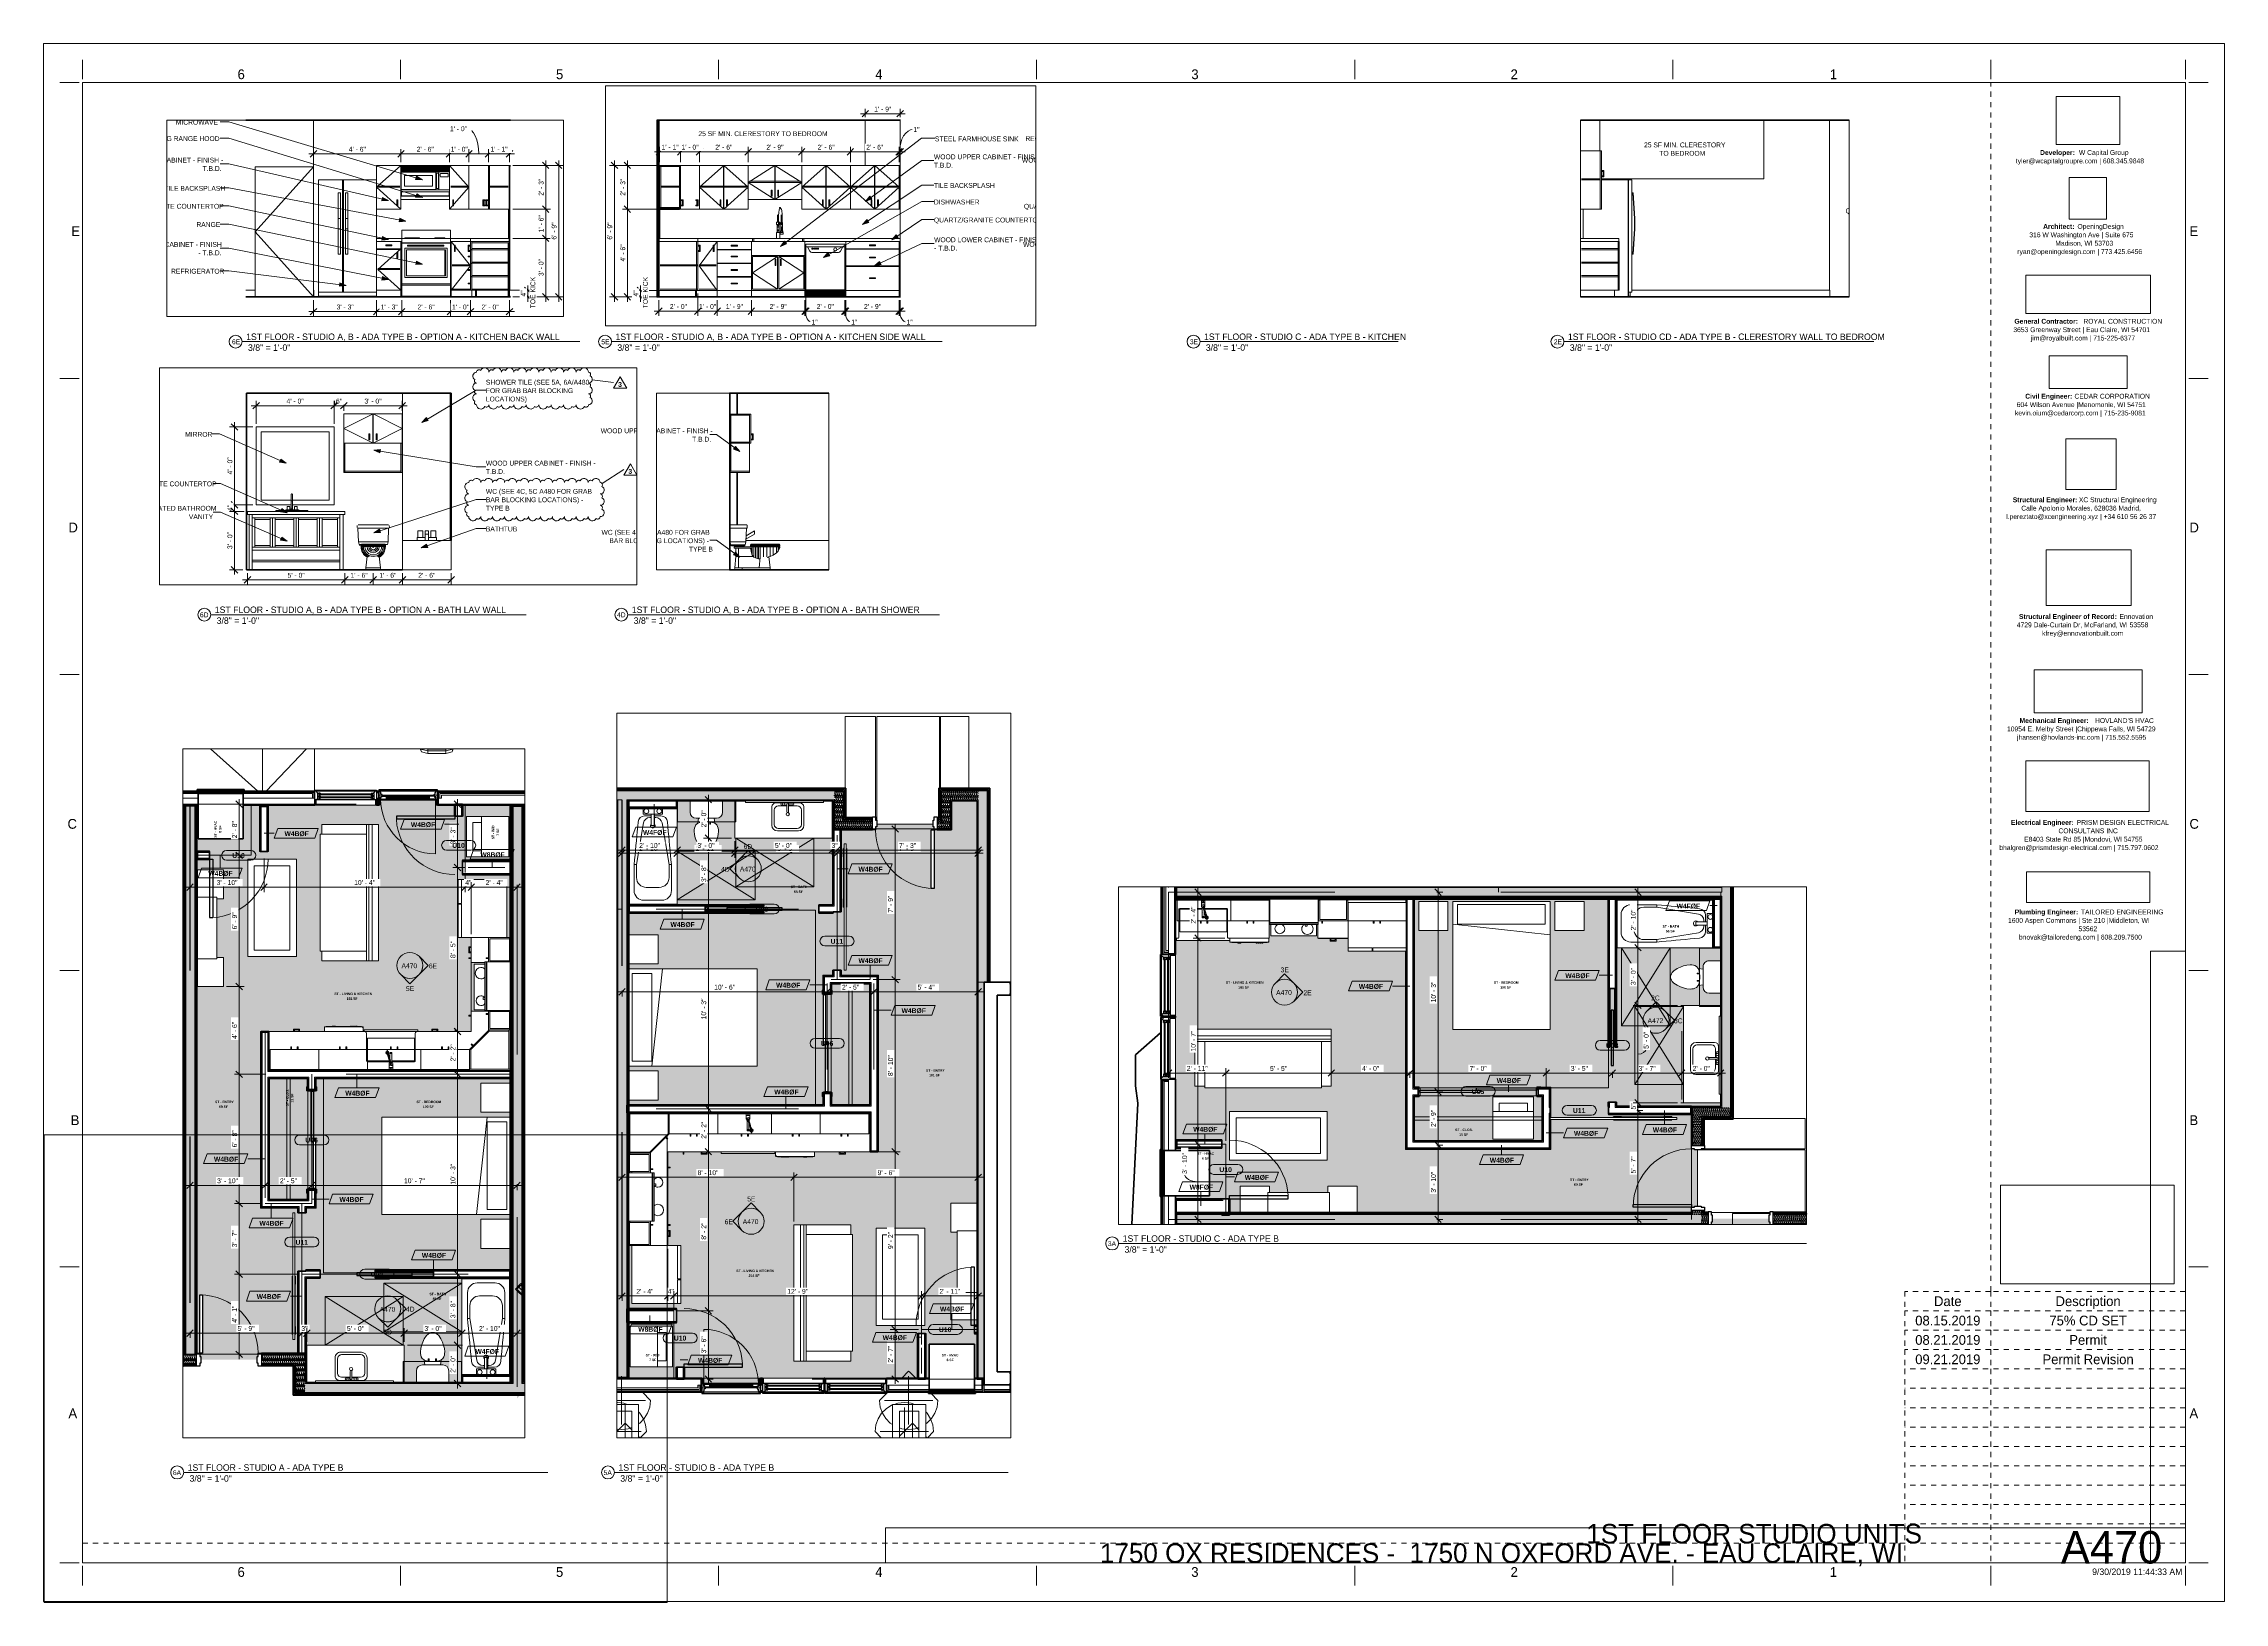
# Paper-space layout 'Layout1' of a CAD drawing. Header units: inches. Extents: x 0 to 42, y 0 to 30.
# The model-space entities are those that its viewports show. They can reach past a viewport. Long polylines and large blocks are cut down to what shows.
import ezdxf

# ---------------------------------------------------------------- set-up
doc = ezdxf.new("R2010")
doc.units = ezdxf.units.IN
doc.header["$MEASUREMENT"] = 0
for name, pattern in [('Center', [1.25, 0.25, -0.1875, 0.625, -0.1875]), ('Dash', [0.25, 0.125, -0.125]), ('Dash 1_16_', [0.125, 0.0625, -0.0625]), ('Dash 3_32_', [0.1875, 0.09375, -0.09375]), ('Dot 1_32_', [0.03125, 0, -0.03125]), ('Double Dash 3_8_', [1, 0.375, -0.125, 0.125, -0.125, 0.125, -0.125])]:
    doc.linetypes.add(name, pattern=pattern)
for name, color, linetype, lineweight in [('0-2', 10, 'Continuous', 5), ('0-3', 50, 'Continuous', 9), ('0-4', 10, 'Double Dash 3_8_', 30), ('0-5', 250, 'Continuous', 18), ('0-6', 130, 'Continuous', 5), ('A-ANNO-DIMS', 211, 'Continuous', 9), ('A-ANNO-DIMS-32', 211, 'Continuous', 9), ('A-ANNO-NOTE', 131, 'Continuous', 9), ('A-AREA-IDEN', 2, 'Continuous', 9), ('A-DETL', 90, 'Continuous', 9), ('A-DETL-1', 90, 'Dash 3_32_', 18), ('A-DETL-GENF-1', 253, 'Continuous', 9), ('A-DOOR', 31, 'Continuous', 18), ('A-DOOR-1', 10, 'Continuous', 30), ('A-DOOR-2', 50, 'Continuous', 9), ('A-DOOR-3', 31, 'Continuous', 9), ('A-DOOR-4', 31, 'Continuous', 30), ('A-DOOR-5', 31, 'Continuous', 70), ('A-DOOR-6', 31, 'Dash 1_16_', 9), ('A-DOOR-FRAM-1', 50, 'Continuous', 9), ('A-DOOR-FRAM-2', 10, 'Continuous', 30), ('A-DOOR-FRAM-3', 31, 'Continuous', 30), ('A-DOOR-GLAZ-1', 50, 'Continuous', 9), ('A-DOOR-IDEN', 31, 'Continuous', 9), ('A-FLOR-1', 7, 'Continuous', 70), ('A-FLOR-2', 250, 'Continuous', 18), ('A-GENM', 5, 'Continuous', 9), ('A-GENM-1', 7, 'Continuous', 70), ('A-GENM-HDLN', 13, 'Dash', 9), ('A-GLAZ-1', 10, 'Continuous', 30), ('A-GLAZ-2', 50, 'Continuous', 9), ('A-WALL', 113, 'Continuous', 18), ('A-WALL-1', 113, 'Continuous', 70), ('A-WALL-2', 113, 'Continuous', 9), ('A-WALL-3', 7, 'Continuous', 70), ('A-WALL-4', 250, 'Continuous', 18), ('A-WALL-IDEN', 211, 'Continuous', 9), ('A-WALL-PATT-1', 50, 'Continuous', 9), ('A-WALL-PATT-2', 8, 'Continuous', 9), ('A-WALL-PATT-3', 253, 'Continuous', 9), ('C-PROP-LINE-1', 10, 'Double Dash 3_8_', 30), ('C-TOPO-MAJR-1', 130, 'Continuous', 90), ('G-ANNO-REVC', 71, 'Continuous', 20), ('G-ANNO-REVC-IDEN', 71, 'Continuous', 20), ('G-ANNO-REVC-IDEN-1', 71, 'Continuous', 9), ('G-ANNO-SCHD', 231, 'Continuous', 9), ('G-ANNO-SYMB', 111, 'Continuous', 9), ('G-ANNO-TEXT', 231, 'Continuous', 9), ('G-ANNO-TEXT-1', 147, 'Continuous', 20), ('G-ANNO-TTLB', 6, 'Continuous', 9), ('G-ANNO-TTLB-MEDM', 33, 'Continuous', 20), ('I-FURN', 30, 'Continuous', 9), ('I-FURN-HDLN', 30, 'Dash', 9), ('I-WALL', 2, 'Continuous', 18), ('I-WALL-2', 7, 'Continuous', 70), ('I-WALL-3', 2, 'Continuous', 70), ('P-SANR-FIXT', 6, 'Continuous', 9), ('Q-CASE', 31, 'Continuous', 9), ('Q-CASE-1', 31, 'Center', 9), ('Q-CASE-2', 31, 'Dash', 9), ('Q-CASE-3', 31, 'Continuous', 70), ('Q-CASE-HDLN', 31, 'Dash', 9), ('Q-SPCQ', 91, 'Continuous', 9), ('S-FNDN-1', 250, 'Continuous', 18)]:
    doc.layers.add(name, color=color, linetype=linetype, lineweight=lineweight)
doc.layers.add('A-AREA-PATT-1', color=255, linetype='Continuous', lineweight=9, transparency=1)
doc.layers.add('G-ANNO-NPLT', color=191, linetype='Continuous', plot=False)
doc.styles.add('Arial_B', font='arialbd.ttf', dxfattribs={"height": 3})
doc.styles.add('Century Gothic', font='ufonts.com_century-gothic.ttf', dxfattribs={"height": 3})
doc.styles.add('Century Gothic_1', font='ufonts.com_century-gothic.ttf', dxfattribs={"height": 0.1875})
doc.styles.add('Century Gothic_2', font='ufonts.com_century-gothic.ttf', dxfattribs={"height": 0.09375})
doc.styles.add('Century Gothic_3', font='ufonts.com_century-gothic.ttf', dxfattribs={"height": 0.125})
doc.styles.add('Century Gothic_4', font='ufonts.com_century-gothic.ttf', dxfattribs={"height": 0.625})
doc.styles.add('Century Gothic_5', font='ufonts.com_century-gothic.ttf', dxfattribs={"height": 0.375})
doc.styles.add('Century Gothic_B', font='GOTHICB.TTF', dxfattribs={"height": 3})
doc.styles.add('Century Gothic_B_1', font='GOTHICB.TTF', dxfattribs={"height": 1.5})
doc.styles.add('Century Gothic_B_2', font='GOTHICB.TTF', dxfattribs={"height": 0.09375})
doc.dimstyles.new('OD_1__HACK', dxfattribs={"dimscale": 12, "dimtxt": 3.132505, "dimasz": 0.333333, "dimexe": 0.25, "dimexo": 0.166667, "dimgap": 0.041667, "dimtad": 1, "dimdec": 0, "dimzin": 3, "dimdsep": 46, "dimlunit": 4, "dimtxsty": 'Century Gothic', "dimblk1": 'OBLIQUE', "dimblk2": 'OBLIQUE', "dimsah": 1, "dimcen": 0.09, "dimdle": 0.25, "dimazin": 0, "dimtfac": 1, "dimtdec": 4, "dimtix": 1, "dimtmove": 0, "dimatfit": 3, "dimfxl": 1, "dimtvp": 1, "dimtfill": 1, "dimfrac": 2, "dimtolj": 1, "dimtzin": 0, "dimarcsym": 2})
doc.dimstyles.new('OD_1__HACK_2', dxfattribs={"dimscale": 12, "dimtxt": 3.132505, "dimasz": 0.333333, "dimexe": 0.25, "dimexo": 0.166667, "dimgap": 0.041667, "dimtad": 1, "dimdec": 0, "dimzin": 3, "dimdsep": 46, "dimlunit": 4, "dimtxsty": 'Century Gothic', "dimblk1": 'OBLIQUE', "dimblk2": 'OBLIQUE', "dimsah": 1, "dimcen": 0.09, "dimdle": 0.25, "dimazin": 0, "dimtfac": 1, "dimtdec": 4, "dimtix": 1, "dimtmove": 0, "dimatfit": 3, "dimfxl": 1, "dimtvp": 1, "dimtfill": 1, "dimfrac": 2, "dimtolj": 1, "dimtzin": 0, "dimarcsym": 2})
doc.dimstyles.new('OD_1__HACK_2_1', dxfattribs={"dimscale": 12, "dimtxt": 3.132505, "dimasz": 0.333333, "dimexe": 0.25, "dimexo": 0.166667, "dimgap": 0.041667, "dimtad": 1, "dimdec": 0, "dimzin": 3, "dimdsep": 46, "dimlunit": 4, "dimtxsty": 'Century Gothic', "dimblk1": 'OBLIQUE', "dimblk2": 'OBLIQUE', "dimsah": 1, "dimcen": 0.09, "dimdle": 0.25, "dimazin": 0, "dimtfac": 1, "dimtdec": 4, "dimtix": 1, "dimtmove": 1, "dimatfit": 3, "dimfxl": 1, "dimtvp": 1, "dimtfill": 1, "dimfrac": 2, "dimtolj": 1, "dimtzin": 0, "dimarcsym": 2})
picture_1 = doc.add_image_def('image1.jpg', size_in_pixel=(1176, 668))
picture_2 = doc.add_image_def('image2.jpg', size_in_pixel=(2440, 1006))
picture_3 = doc.add_image_def('image3.jpg', size_in_pixel=(785, 514))
picture_4 = doc.add_image_def('image4.png', size_in_pixel=(300, 300))
picture_5 = doc.add_image_def('image5.jpg', size_in_pixel=(336, 83))
picture_6 = doc.add_image_def('image6.jpg', size_in_pixel=(278, 110))
picture_7 = doc.add_image_def('image7.jpg', size_in_pixel=(302, 126))
picture_8 = doc.add_image_def('image8.jpg', size_in_pixel=(261, 80))
picture_9 = doc.add_image_def('image9.jpg', size_in_pixel=(344, 261))
picture_10 = doc.add_image_def('image10.jpg', size_in_pixel=(547, 610))
picture_11 = doc.add_image_def('image11.jpg', size_in_pixel=(95, 1663))
picture_12 = doc.add_image_def('image12.jpg', size_in_pixel=(3536, 95))
pattern_1 = [(0, (0, 0), (10.24, 2.56), [0.422, -7.258, 0.422, -7.258, -40.96]), (0, (0, 0), (10.24, 2.56), [-15.36, 0.422, -14.938, 0.422, -7.258, -17.92]), (0, (0, 0), (10.24, 2.56), [-38.4, 0.422, -4.698, 0.422, -12.378]), (120, (3.84, 1.28), (-7.33702503, 7.58810013), [0.422, -7.258, 0.422, -7.258, -40.96]), (120, (3.84, 1.28), (-7.33702503, 7.58810013), [-15.36, 0.422, -14.938, 0.422, -7.258, -17.92]), (120, (3.84, 1.28), (-7.33702503, 7.58810013), [-38.4, 0.422, -4.698, 0.422, -12.378]), (240, (5.12, 6.4), (-2.90297497, -10.14810013), [0.422, -7.258, 0.422, -7.258, -40.96]), (240, (5.12, 6.4), (-2.90297497, -10.14810013), [-15.36, 0.422, -14.938, 0.422, -7.258, -17.92]), (240, (5.12, 6.4), (-2.90297497, -10.14810013), [-38.4, 0.422, -4.698, 0.422, -12.378])]
pattern_2 = [(45, (0, 0), (-3.1678384, 3.1678384), []), (45, (0, 4.8), (-3.1678384, 3.1678384), [])]
pattern_3 = [(161.57, (0.16, 0.16), (-1.279773737, -0.000426766), [0, -9.107, 1.011, 0]), (18.43, (-0.16, 0.16), (-1.279773737, 0.000426766), [0, -9.107, 1.011, 0]), (108.43, (0.16, 0.16), (0.639452382, -3.199964008), [3.035, -7.083]), (71.57, (-0.16, 0.16), (0.639452382, 3.199964008), [3.035, -7.083])]

# ---------------------------------------------------------------- blocks, each defined once
blk = doc.blocks.new('OD Title Block - 30x42 - CDs - one-1998340-1ST FLOOR STUDIO UNITS')
at = {"layer": 'G-ANNO-TTLB'}
for p, q in [((-0.01, 30.014), (41.99, 30.014)), ((-0.01, 0.014), (-0.01, 30.014)), ((41.99, 0.014), (41.99, 30.014)), ((-0.01, 0.014), (41.99, 0.014))]:
    blk.add_line(p, q, dxfattribs=at)
at = {"layer": 'G-ANNO-TTLB', "linetype": 'Dot 1_32_', "lineweight": 13}
for p, q in [((37.49, 5.989), (37.49, 29.264)), ((0.74, 1.137), (35.905, 1.137))]:
    blk.add_line(p, q, dxfattribs=at)
at = {"layer": 'G-ANNO-TTLB-MEDM'}
for p, q in [((0.74, 29.326), (0.74, 29.701)), ((6.865, 29.326), (6.865, 29.701)), ((12.99, 29.326), (12.99, 29.701)), ((19.115, 29.326), (19.115, 29.701)), ((25.24, 29.326), (25.24, 29.701)), ((31.365, 29.326), (31.365, 29.701)), ((37.49, 29.326), (37.49, 29.701)), ((41.24, 29.326), (41.24, 29.701)), ((0.677, 29.264), (0.302, 29.264)), ((0.74, 29.264), (41.24, 29.264)), ((0.74, 29.264), (0.74, 0.764)), ((41.24, 29.264), (41.24, 0.764)), ((41.302, 29.264), (41.677, 29.264)), ((0.677, 23.564), (0.302, 23.564)), ((41.302, 23.564), (41.677, 23.564)), ((0.677, 17.864), (0.302, 17.864)), ((41.302, 17.864), (41.677, 17.864)), ((0.677, 12.164), (0.302, 12.164)), ((41.302, 12.164), (41.677, 12.164)), ((0.677, 6.464), (0.302, 6.464)), ((41.302, 6.464), (41.677, 6.464)), ((0.677, 0.764), (0.302, 0.764)), ((0.74, 0.764), (41.24, 0.764)), ((0.74, 0.701), (0.74, 0.326)), ((6.865, 0.701), (6.865, 0.326)), ((12.99, 0.701), (12.99, 0.326)), ((19.115, 0.701), (19.115, 0.326)), ((25.24, 0.701), (25.24, 0.326)), ((31.365, 0.701), (31.365, 0.326)), ((37.49, 0.701), (37.49, 0.326)), ((41.24, 0.701), (41.24, 0.326)), ((41.302, 0.764), (41.677, 0.764))]:
    blk.add_line(p, q, dxfattribs=at)
at = {"layer": 'G-ANNO-TTLB', "attachment_point": 1}
for s, insert, char_height, width, style in [('6', (3.725, 29.517), 0.188, 0.17675, 'Century Gothic_1'), ('5', (9.858, 29.517), 0.188, 0.17675, 'Century Gothic_1'), ('4', (16.007, 29.517), 0.188, 0.17675, 'Century Gothic_1'), ('3', (22.094, 29.517), 0.188, 0.17675, 'Century Gothic_1'), ('2', (28.242, 29.517), 0.188, 0.17675, 'Century Gothic_1'), ('1', (34.391, 29.517), 0.188, 0.17675, 'Century Gothic_1'), ('tyler@wcapitalgroupre.com | 608.345.9848', (37.974, 27.802), 0.09375, 3.36141, 'Century Gothic_2'), ('Developer: ', (38.44, 27.964), 0.09375, 0.90584, 'Century Gothic_B_2'), ('W Capital Group', (39.188, 27.964), 0.09375, 1.32878, 'Century Gothic_2'), ('E', (0.523, 26.497), 0.188, 0.17044, 'Century Gothic_1'), ('Architect: ', (38.499, 26.54), 0.09375, 0.80169, 'Century Gothic_B_2'), ('OpeningDesign', (39.16, 26.54), 0.09375, 1.212, 'Century Gothic_2'), ('E', (41.317, 26.497), 0.188, 0.17044, 'Century Gothic_1'), ('ryan@openingdesign.com | 773.425.6456', (38.002, 26.056), 0.09375, 3.21937, 'Century Gothic_2'), ('316 W Washington Ave | Suite 675', (38.233, 26.379), 0.09375, 2.65756, 'Century Gothic_2'), ('Madison, WI 53703', (38.733, 26.217), 0.09375, 1.44556, 'Century Gothic_2'), ('3653 Greenway Street | Eau Claire, WI 54701', (37.925, 24.552), 0.09375, 3.4845, 'Century Gothic_2'), ('General Contractor: ', (37.946, 24.714), 0.09375, 1.60969, 'Century Gothic_B_2'), ('jim@royalbuilt.com | 715-225-6377', (38.263, 24.391), 0.09375, 2.66387, 'Century Gothic_2'), ('ROYAL CONSTRUCTION', (39.274, 24.714), 0.09375, 1.82116, 'Century Gothic_2'), ('604 Wilson Avenue |Menomonie, WI 54751', (37.99, 23.109), 0.09375, 3.32669, 'Century Gothic_2'), ('Civil Engineer: ', (38.154, 23.271), 0.09375, 1.14888, 'Century Gothic_B_2'), ('CEDAR CORPORATION', (39.102, 23.271), 0.09375, 1.78012, 'Century Gothic_2'), ('kevin.oium@cedarcorp.com | 715-235-9081', (37.956, 22.948), 0.09375, 3.40559, 'Century Gothic_2'), ('Structural Engineer: ', (37.914, 21.277), 0.09375, 1.54341, 'Century Gothic_B_2'), ('Calle Apolonio Morales, 628036 Madrid, ', (38.078, 21.116), 0.09375, 3.15309, 'Century Gothic_2'), ('XC Structural Engineering', (39.188, 21.277), 0.09375, 1.96319, 'Century Gothic_2'), ('D', (0.468, 20.791), 0.188, 0.23672, 'Century Gothic_1'), ('l.pereztato@xcengineering.xyz | +34 610 56 26 37', (37.787, 20.954), 0.09375, 3.81591, 'Century Gothic_2'), ('D', (41.317, 20.791), 0.188, 0.23672, 'Century Gothic_1'), ('Structural Engineer of Record: ', (38.034, 19.03), 0.09375, 2.34509, 'Century Gothic_B_2'), ('Ennovation', (39.969, 19.03), 0.0937, 0.87428, 'Century Gothic_2'), ('4729 Dale-Curtain Dr, McFarland, WI 53558', (37.992, 18.869), 0.09375, 3.32037, 'Century Gothic_2'), ('kfrey@ennovationbuilt.com', (38.479, 18.707), 0.09375, 2.13994, 'Century Gothic_2'), ('10954 E. Melby Street |Chippewa Falls, WI 54729', (37.803, 16.865), 0.09375, 3.77487, 'Century Gothic_2'), ('Mechanical Engineer: ', (38.045, 17.026), 0.09375, 1.76119, 'Century Gothic_B_2'), ("HOVLAND'S HVAC", (39.498, 17.026), 0.09375, 1.42663, 'Century Gothic_2'), ('jhansen@hovlands-inc.com | 715.552.5595', (37.996, 16.704), 0.09375, 3.31091, 'Century Gothic_2'), ('C', (0.45, 15.084), 0.188, 0.25881, 'Century Gothic_1'), ('Electrical Engineer: ', (37.88, 15.064), 0.09375, 1.53394, 'Century Gothic_B_2'), ('E8403 State Rd 85 |Mondovi, WI 54755', (38.133, 14.741), 0.09375, 2.9795, 'Century Gothic_2'), ('CONSULTANS INC', (38.794, 14.903), 0.09375, 1.37613, 'Century Gothic_2'), ('PRISM DESIGN ELECTRICAL ', (39.146, 15.064), 0.09375, 2.09891, 'Century Gothic_2'), ('C', (41.317, 15.084), 0.188, 0.25881, 'Century Gothic_1'), ('bhalgren@prismdesign-electrical.com | 715.797.0602', (37.656, 14.58), 0.09375, 4.13469, 'Century Gothic_2'), ('1600 Aspen Commons | Ste 210 |Middleton, WI ', (37.823, 13.178), 0.09375, 3.77172, 'Century Gothic_2'), ('Plumbing Engineer: ', (37.951, 13.34), 0.09375, 1.54656, 'Century Gothic_B_2'), ('TAILORED ENGINEERING', (39.227, 13.34), 0.09375, 1.87166, 'Century Gothic_2'), ('bnovak@tailoredeng.com | 608.209.7500', (38.034, 12.856), 0.09375, 3.21622, 'Century Gothic_2'), ('53562', (39.18, 13.017), 0.0937, 0.44188, 'Century Gothic_2'), ('B', (0.512, 9.378), 0.188, 0.18306, 'Century Gothic_1'), ('B', (41.317, 9.378), 0.188, 0.18306, 'Century Gothic_1'), ('A', (0.468, 3.734), 0.188, 0.23672, 'Century Gothic_1'), ('A', (41.317, 3.734), 0.188, 0.23672, 'Century Gothic_1'), ('6', (3.724, 0.679), 0.188, 0.17675, 'Century Gothic_1'), ('5', (9.858, 0.679), 0.188, 0.17675, 'Century Gothic_1'), ('4', (16.007, 0.679), 0.188, 0.17675, 'Century Gothic_1'), ('3', (22.093, 0.679), 0.188, 0.17675, 'Century Gothic_1'), ('2', (28.242, 0.679), 0.188, 0.17675, 'Century Gothic_1'), ('1', (34.39, 0.679), 0.188, 0.17675, 'Century Gothic_1')]:
    blk.add_mtext(s, dxfattribs=dict(at, insert=insert, char_height=char_height, width=width, style=style))
at = {"layer": 'G-ANNO-TTLB'}
image = blk.add_image(picture_9, insert=(38.752, 28.068), size_in_units=(1.226, 0.93), dxfattribs=at)
image.dxf.flags = 7
image = blk.add_image(picture_10, insert=(38.999, 26.632), size_in_units=(0.719, 0.802), rotation=0, dxfattribs=at)
image.dxf.flags = 7
image = blk.add_image(picture_8, insert=(38.163, 24.818), size_in_units=(2.404, 0.737), dxfattribs=at)
image.dxf.flags = 7
image = blk.add_image(picture_7, insert=(38.612, 23.375), size_in_units=(1.506, 0.628), dxfattribs=at)
image.dxf.flags = 7
image = blk.add_image(picture_4, insert=(38.938, 21.431), size_in_units=(0.97, 0.97), dxfattribs=at)
image.dxf.flags = 7
image = blk.add_image(picture_3, insert=(38.558, 19.194), size_in_units=(1.638, 1.072), dxfattribs=at)
image.dxf.flags = 7
image = blk.add_image(picture_6, insert=(38.326, 17.131), size_in_units=(2.077, 0.822), dxfattribs=at)
image.dxf.flags = 7
image = blk.add_image(picture_2, insert=(38.167, 15.226), size_in_units=(2.376, 0.98), dxfattribs=at)
image.dxf.flags = 7
image = blk.add_image(picture_5, insert=(38.179, 13.479), size_in_units=(2.372, 0.586), dxfattribs=at)
image.dxf.flags = 7
image = blk.add_image(picture_11, insert=(40.567, 0.764), size_in_units=(0.673, 11.775), dxfattribs=at)
image.dxf.flags = 7
image = blk.add_image(picture_1, insert=(37.679, 6.133), size_in_units=(3.341, 1.898), dxfattribs=at)
image.dxf.flags = 7
image = blk.add_image(picture_12, insert=(16.203, 0.764), size_in_units=(25.037, 0.673), dxfattribs=at)
image.dxf.flags = 7
blk = doc.blocks.new('Viewport - All On-568496-1ST FLOOR STUDIO UNITS')
at = {"layer": 'G-ANNO-TTLB'}
for start, end in [(360, 180), (180, 360)]:
    blk.add_arc((-0.125, 0), 0.125, start, end, dxfattribs=at)
blk = doc.blocks.new('Outdoor Table01 - 02ZUTB01_dwg-2525485-1ST FLOOR - STUDIO A - ADA TYPE B')
at = {"layer": 'I-FURN'}
for p, q in [((-7, 41.986), (-11, 40.986)), ((-7, 41.986), (4, 41.986)), ((-7, 41.986), (-7, 40.37)), ((4, 41.986), (8, 40.986)), ((4, 41.986), (4, 40.37)), ((-11, 40.986), (-11.5, 39.37)), ((8.5, 39.37), (8, 40.986)), ((-7, 40.37), (-11.5, 39.37)), ((-7, 40.37), (4, 40.37)), ((-7, 40.37), (-7, 39.5)), ((4, 40.37), (8.5, 39.37)), ((4, 40.37), (4, 39.5)), ((-11.423, 39.617), (-11.5, 40)), ((-11.5, 39.5), (-11.5, 40)), ((8.5, 40), (8.423, 39.617)), ((8.5, 39.5), (8.5, 40)), ((-11.486, 39.415), (-11.5, 39.5)), ((-11.5, 39.37), (-11.5, 39.189)), ((-11.448, 39.189), (-11.457, 39.243)), ((-7, 39.5), (-8.399, 39.189)), ((4, 39.5), (-7, 39.5)), ((5.399, 39.189), (4, 39.5)), ((8.457, 39.243), (8.448, 39.189)), ((8.5, 39.5), (8.486, 39.415)), ((8.5, 39.37), (8.5, 39.189))]:
    blk.add_line(p, q, dxfattribs=at)
blk = doc.blocks.new('Outdoor Table01 - Outdoor Table01-2525492-1ST FLOOR - STUDIO A - ADA TYPE B')
at = {"extrusion": (0, 0, -1), "zscale": -1, "rotation": 180}
blk.add_blockref('Outdoor Table01 - 02ZUTB01_dwg-2525485-1ST FLOOR - STUDIO A - ADA TYPE B', (0, 0), dxfattribs=at)
blk = doc.blocks.new('Window-Double_Hung-Andersen-400_Series-Tilt_Wash - DOUBLE HUNG - COTTAGE - 1ST FLOOR-2889437-1ST FLOOR - STUDIO A - ADA TYPE B')
at = {"layer": 'A-GLAZ-1'}
for p, q in [((-19.012, 0.937), (19.012, 0.937)), ((-19.012, -4.937), (-19.012, 0.937)), ((-17.668, 0.657), (-18.002, 0.937)), ((-17.668, 0.657), (-17.668, 0.437)), ((17.668, 0.657), (18.002, 0.937)), ((17.668, 0.657), (17.668, 0.437)), ((19.012, 0.937), (19.012, -4.937)), ((-17.668, 0.437), (-15.855, 0.437)), ((-17.418, -2.875), (-17.418, 0.437)), ((-15.855, 0.437), (-15.699, -0.188)), ((15.855, 0.437), (15.699, -0.188)), ((17.668, 0.437), (15.855, 0.437)), ((17.418, -2.875), (17.418, 0.437)), ((-16.293, -0.813), (-16.293, -0.188)), ((-15.699, -0.188), (-16.293, -0.188)), ((15.699, -0.188), (16.293, -0.188)), ((16.293, -0.813), (16.293, -0.188)), ((-17.418, -0.937), (-16.574, -0.937)), ((-16.574, -0.813), (-16.574, -1.156)), ((-15.702, -0.813), (-16.574, -0.813)), ((-15.855, -1.156), (-15.702, -0.813)), ((15.855, -1.156), (15.702, -0.813)), ((15.702, -0.813), (16.574, -0.813)), ((16.574, -0.813), (16.574, -1.156)), ((17.418, -0.937), (16.574, -0.937)), ((-17.418, -1.5), (-15.855, -1.5)), ((-15.855, -1.156), (-16.574, -1.156)), ((-15.855, -1.5), (-15.699, -2.125)), ((15.855, -1.5), (15.699, -2.125)), ((15.855, -1.156), (16.574, -1.156)), ((17.418, -1.5), (15.855, -1.5)), ((-16.293, -2.75), (-16.293, -2.125)), ((-15.699, -2.125), (-16.293, -2.125)), ((15.699, -2.125), (16.293, -2.125)), ((16.293, -2.75), (16.293, -2.125)), ((-16.574, -2.75), (-16.574, -3.094)), ((-15.702, -2.75), (-16.574, -2.75)), ((-15.855, -3.094), (-15.702, -2.75)), ((15.855, -3.094), (15.702, -2.75)), ((15.702, -2.75), (16.574, -2.75)), ((16.574, -2.75), (16.574, -3.094)), ((-17.925, -4.125), (-17.605, -3.313)), ((-17.605, -3.313), (-17.137, -3.313)), ((-17.418, -2.875), (-16.574, -2.875)), ((-17.137, -3.313), (-17.137, -2.875)), ((-15.855, -3.094), (-16.574, -3.094)), ((15.855, -3.094), (16.574, -3.094)), ((17.418, -2.875), (16.574, -2.875)), ((17.137, -3.313), (17.137, -2.875)), ((17.605, -3.313), (17.137, -3.313)), ((17.925, -4.125), (17.605, -3.313)), ((-19.012, -3.563), (-20.512, -3.563)), ((19.012, -3.563), (20.512, -3.563)), ((-18.199, -4.125), (-17.925, -4.125)), ((-18.199, -4.937), (-18.199, -4.125)), ((18.199, -4.125), (17.925, -4.125)), ((18.199, -4.937), (18.199, -4.125)), ((19.012, -4.937), (-19.012, -4.937))]:
    blk.add_line(p, q, dxfattribs=at)
at = {"layer": 'A-GLAZ-2'}
for p, q in [((-18.949, 4.312), (18.949, 4.312)), ((-18.949, 0.937), (-18.949, 4.312)), ((-18.324, 0.937), (-18.324, 4.312)), ((18.324, 0.937), (18.324, 4.312)), ((18.949, 4.312), (18.949, 0.937)), ((18.949, 0.937), (-18.949, 0.937)), ((-16.293, -0.313), (-15.699, -0.313)), ((-15.824, -0.688), (-15.824, -0.313)), ((-15.699, -0.188), (15.699, -0.188)), ((-15.699, -0.313), (15.699, -0.313)), ((16.293, -0.313), (15.699, -0.313)), ((15.824, -0.688), (15.824, -0.313)), ((-16.293, -0.688), (-15.699, -0.688)), ((-15.699, -0.688), (15.699, -0.688)), ((-15.699, -0.813), (15.699, -0.813)), ((16.293, -0.688), (15.699, -0.688)), ((-15.699, -2.125), (15.699, -2.125)), ((-16.293, -2.25), (-15.699, -2.25)), ((-16.293, -2.625), (-15.699, -2.625)), ((-15.824, -2.625), (-15.824, -2.25)), ((-15.699, -2.25), (15.699, -2.25)), ((-15.699, -2.625), (15.699, -2.625)), ((-15.699, -2.75), (15.699, -2.75)), ((16.293, -2.25), (15.699, -2.25)), ((16.293, -2.625), (15.699, -2.625)), ((15.824, -2.625), (15.824, -2.25))]:
    blk.add_line(p, q, dxfattribs=at)
blk = doc.blocks.new('Door-Inswing-Andersen-400_Series-Single - 3_ 0-1_8_ x 7_ 11 1_2_ - 1ST FLOOR-2896373-1ST FLOOR - STUDIO A - ADA TYPE B')
at = {"layer": 'A-DOOR-1'}
for p, q in [((-16.259, 1.187), (-16.259, 0.542)), ((-16.259, 1.187), (-12.437, 1.187)), ((-12.437, 0.875), (-12.468, 1.187)), ((12.437, 1.187), (-12.437, 1.187)), ((16.259, 1.187), (12.437, 1.187)), ((12.437, 0.875), (12.468, 1.187)), ((16.259, 1.187), (16.259, 0.542)), ((-13.187, 0.781), (-12.437, 0.781)), ((-13.187, -0.531), (-13.187, 0.781)), ((-12.437, 0.781), (-12.437, 0.875)), ((12.437, 0.781), (12.437, 0.875)), ((13.187, 0.781), (12.437, 0.781)), ((13.187, -0.531), (13.187, 0.781)), ((-16.259, 0.542), (-16.875, 0.531)), ((-16.875, 0.531), (-16.875, -0.531)), ((-12.437, 0.031), (-13.187, 0.031)), ((-12.437, -0.031), (-12.437, 0.031)), ((12.437, 0.031), (13.187, 0.031)), ((12.437, -0.031), (12.437, 0.031)), ((16.259, 0.542), (16.875, 0.531)), ((16.875, 0.531), (16.875, -0.531)), ((-16.875, -0.531), (-12.437, -0.531)), ((-13.187, -0.469), (-12.674, -0.469)), ((-13.187, -0.531), (-13.187, -0.469)), ((-12.674, -0.469), (-12.468, -0.217)), ((-12.468, -0.217), (-12.437, -0.031)), ((12.437, -0.531), (-12.437, -0.531)), ((12.468, -0.217), (12.437, -0.031)), ((16.875, -0.531), (12.437, -0.531)), ((12.674, -0.469), (12.468, -0.217)), ((13.187, -0.469), (12.674, -0.469)), ((13.187, -0.531), (13.187, -0.469))]:
    blk.add_line(p, q, dxfattribs=at)
at = {"layer": 'A-DOOR-2'}
blk.add_line((16.875, -0.531), (16.875, -34.281), dxfattribs=at)
blk.add_arc((16.875, -0.531), 33.75, 180, 270, dxfattribs=at)
at = {"layer": 'A-DOOR-FRAM-1'}
for p, q in [((-17.313, -1), (-17.938, -1)), ((-17.938, -1), (-17.938, -4.313)), ((-17.313, -4.313), (-17.313, -1)), ((17.937, -1), (17.312, -1)), ((17.312, -1), (17.312, -4.313)), ((17.937, -4.313), (17.937, -1)), ((-17.938, -4.313), (-17.313, -4.313)), ((17.312, -4.313), (17.937, -4.313))]:
    blk.add_line(p, q, dxfattribs=at)
at = {"layer": 'A-DOOR-FRAM-2'}
for p, q in [((18.062, 5.219), (-18.062, 5.219)), ((-18.062, 5.219), (-18.062, 4.312)), ((18.062, 4.312), (18.062, 5.219)), ((-18.062, 4.875), (-18.062, -1)), ((-18.062, 4.875), (-17.031, 4.875)), ((-17.031, 3.753), (-17.031, 4.875)), ((17.031, 3.753), (17.031, 4.875)), ((18.062, 4.875), (17.031, 4.875)), ((18.062, 4.875), (18.062, -1)), ((-19.688, 3.562), (-18.062, 3.562)), ((-16.688, 3.513), (-17.031, 3.753)), ((-16.688, 2.512), (-16.688, 3.513)), ((16.687, 3.513), (17.031, 3.753)), ((16.687, 2.512), (16.687, 3.513)), ((19.687, 3.562), (18.062, 3.562)), ((-16, 2.356), (-16.688, 2.512)), ((-16, 1.219), (-16, 2.356)), ((16, 2.356), (16.687, 2.512)), ((16, 1.219), (16, 2.356)), ((-16.453, 0.782), (-16.453, 1.219)), ((-16.453, 1.219), (-16, 1.219)), ((16.453, 1.219), (16, 1.219)), ((16.453, 0.782), (16.453, 1.219)), ((-17.031, 0.782), (-16.453, 0.782)), ((-17.031, -1), (-17.031, 0.782)), ((17.031, 0.782), (16.453, 0.782)), ((17.031, -1), (17.031, 0.782)), ((-17.687, -1), (-18.062, -1)), ((-18.062, -1), (-17.031, -1)), ((-18.062, -1), (-17.938, -1)), ((-17.313, -1), (17.312, -1)), ((18.062, -1), (17.031, -1)), ((17.937, -1), (18.062, -1))]:
    blk.add_line(p, q, dxfattribs=at)
at = {"layer": 'A-DOOR-GLAZ-1'}
for p, q in [((-12.437, 0.625), (-13.187, 0.625)), ((-12.977, 0.625), (-12.977, 0.187)), ((12.437, 0.781), (-12.437, 0.781)), ((12.437, 0.625), (-12.437, 0.625)), ((12.437, 0.625), (13.187, 0.625)), ((12.977, 0.625), (12.977, 0.187)), ((-13.187, 0.187), (-12.437, 0.187)), ((12.437, 0.187), (-12.437, 0.187)), ((12.437, 0.031), (-12.437, 0.031)), ((13.187, 0.187), (12.437, 0.187))]:
    blk.add_line(p, q, dxfattribs=at)
blk = doc.blocks.new('V-Series_EWC4_SPVU_RFA_2015 - 1ST FLOOR-2484708-1ST FLOOR - STUDIO A - ADA TYPE B')
at = {"layer": 'A-GENM-1'}
for p, q in [((-2709.724, 10823.489), (-2710.286, 10823.489)), ((-2710.286, 10823.489), (-2710.286, 10822.489)), ((-2681.849, 10823.489), (-2709.724, 10823.489)), ((-2709.724, 10823.489), (-2709.724, 10822.489)), ((-2709.724, 10822.489), (-2709.724, 10823.489)), ((-2681.849, 10822.489), (-2681.849, 10823.489)), ((-2681.286, 10823.489), (-2681.849, 10823.489)), ((-2681.849, 10823.489), (-2681.849, 10822.489)), ((-2681.286, 10822.489), (-2681.286, 10823.489)), ((-2710.286, 10822.489), (-2709.724, 10822.489)), ((-2709.724, 10822.489), (-2681.849, 10822.489)), ((-2709.724, 10822.489), (-2709.724, 10793.052)), ((-2709.286, 10822.489), (-2709.724, 10822.489)), ((-2709.286, 10821.489), (-2709.286, 10822.489)), ((-2705.989, 10822.489), (-2706.489, 10822.489)), ((-2706.489, 10822.489), (-2706.489, 10821.489)), ((-2705.989, 10821.489), (-2705.989, 10822.489)), ((-2702.505, 10822.489), (-2703.005, 10822.489)), ((-2703.005, 10822.489), (-2703.005, 10821.489)), ((-2702.505, 10821.489), (-2702.505, 10822.489)), ((-2699.021, 10822.489), (-2699.521, 10822.489)), ((-2699.521, 10822.489), (-2699.521, 10821.489)), ((-2699.021, 10821.489), (-2699.021, 10822.489)), ((-2695.536, 10822.489), (-2696.036, 10822.489)), ((-2696.036, 10822.489), (-2696.036, 10821.489)), ((-2695.536, 10821.489), (-2695.536, 10822.489)), ((-2692.052, 10822.489), (-2692.552, 10822.489)), ((-2692.552, 10822.489), (-2692.552, 10821.489)), ((-2692.052, 10821.489), (-2692.052, 10822.489)), ((-2688.567, 10822.489), (-2689.067, 10822.489)), ((-2689.067, 10822.489), (-2689.067, 10821.489)), ((-2688.567, 10821.489), (-2688.567, 10822.489)), ((-2685.083, 10822.489), (-2685.583, 10822.489)), ((-2685.583, 10822.489), (-2685.583, 10821.489)), ((-2685.083, 10821.489), (-2685.083, 10822.489)), ((-2681.849, 10822.489), (-2682.286, 10822.489)), ((-2682.286, 10822.489), (-2682.286, 10821.489)), ((-2681.849, 10822.489), (-2681.286, 10822.489)), ((-2681.849, 10793.052), (-2681.849, 10822.489)), ((-2706.489, 10821.489), (-2709.286, 10821.489)), ((-2703.005, 10821.489), (-2705.989, 10821.489)), ((-2699.521, 10821.489), (-2702.505, 10821.489)), ((-2696.036, 10821.489), (-2699.021, 10821.489)), ((-2692.552, 10821.489), (-2695.536, 10821.489)), ((-2689.067, 10821.489), (-2692.052, 10821.489)), ((-2685.583, 10821.489), (-2688.567, 10821.489)), ((-2682.286, 10821.489), (-2685.083, 10821.489)), ((-2709.724, 10793.052), (-2681.849, 10793.052))]:
    blk.add_line(p, q, dxfattribs=at)
blk = doc.blocks.new('Family - ___-2835903-1ST FLOOR - STUDIO A - ADA TYPE B')
at = {"layer": 'C-PROP-LINE-1'}
blk.add_line((-2508.422, 10822.489), (-2719.064, 10822.489), dxfattribs=at)
blk = doc.blocks.new('CTR - 1st Phase - Shell_rvt-2-1ST FLOOR - STUDIO A - ADA TYPE B')
at = {"layer": 'A-FLOR-2'}
for p, q in [((-2702.182, 10848.6), (-2672.856, 10822.489)), ((-2670.049, 10848.6), (-2670.049, 10822.489)), ((-2667.677, 10822.489), (-2642.902, 10848.6)), ((-2637.924, 10848.6), (-2637.924, 10822.489)), ((-2562.261, 10819.989), (-2598.386, 10819.989))]:
    blk.add_line(p, q, dxfattribs=at)
at = {"layer": 'A-WALL-3'}
for p, q in [((-2637.735, 10822.489), (-2719.064, 10822.489)), ((-2598.386, 10822.489), (-2599.712, 10822.489)), ((-2598.386, 10813.864), (-2598.386, 10822.489)), ((-2508.422, 10822.489), (-2562.261, 10822.489)), ((-2562.261, 10822.489), (-2562.261, 10813.864)), ((-2709.724, 10813.864), (-2709.724, 10820.989)), ((-2709.724, 10820.989), (-2681.849, 10820.989)), ((-2681.849, 10820.989), (-2681.849, 10813.864)), ((-2637.735, 10813.864), (-2637.735, 10817.239)), ((-2599.712, 10817.239), (-2599.712, 10813.864)), ((-2719.064, 10813.864), (-2709.724, 10813.864)), ((-2681.849, 10813.864), (-2637.735, 10813.864)), ((-2599.712, 10813.864), (-2598.386, 10813.864)), ((-2562.261, 10813.864), (-2508.422, 10813.864))]:
    blk.add_line(p, q, dxfattribs=at)
at = {"layer": 'A-WALL-4'}
for p, q in [((-2598.386, 10822.489), (-2562.261, 10822.489)), ((-2638.485, 10821.739), (-2719.064, 10821.739)), ((-2638.485, 10818.177), (-2638.485, 10821.739)), ((-2561.511, 10821.739), (-2561.511, 10818.177)), ((-2508.422, 10821.739), (-2561.511, 10821.739)), ((-2709.724, 10820.989), (-2719.064, 10820.989)), ((-2639.235, 10820.989), (-2681.849, 10820.989)), ((-2639.235, 10818.177), (-2639.235, 10820.989)), ((-2560.761, 10820.989), (-2560.761, 10818.177)), ((-2508.422, 10820.989), (-2560.761, 10820.989)), ((-2562.261, 10819.989), (-2598.386, 10819.989)), ((-2559.761, 10819.989), (-2559.761, 10818.177)), ((-2508.422, 10819.989), (-2559.761, 10819.989)), ((-2709.724, 10818.177), (-2719.064, 10818.177)), ((-2639.235, 10818.177), (-2681.849, 10818.177)), ((-2638.485, 10818.177), (-2639.235, 10818.177)), ((-2637.735, 10818.177), (-2638.485, 10818.177)), ((-2599.087, 10818.177), (-2599.712, 10818.177)), ((-2599.087, 10818.177), (-2599.011, 10818.177)), ((-2599.087, 10818.177), (-2599.087, 10814.489)), ((-2599.011, 10814.489), (-2599.011, 10818.177)), ((-2598.386, 10818.177), (-2599.011, 10818.177)), ((-2561.636, 10818.177), (-2562.261, 10818.177)), ((-2561.636, 10818.177), (-2561.511, 10818.177)), ((-2561.636, 10818.177), (-2561.636, 10814.489)), ((-2561.511, 10818.177), (-2560.761, 10818.177)), ((-2560.761, 10818.177), (-2559.761, 10818.177)), ((-2599.087, 10814.489), (-2599.011, 10814.489)), ((-2561.636, 10814.489), (-2508.422, 10814.489)), ((-2637.673, 10813.864), (-2637.735, 10813.864)), ((-2599.712, 10813.864), (-2599.775, 10813.864))]:
    blk.add_line(p, q, dxfattribs=at)
at = {"layer": '0-3'}
for name, p in [('Outdoor Table01 - Outdoor Table01-2525492-1ST FLOOR - STUDIO A - ADA TYPE B', (-2561.124, 10887.789)), ('V-Series_EWC4_SPVU_RFA_2015 - 1ST FLOOR-2484708-1ST FLOOR - STUDIO A - ADA TYPE B', (0, 0)), ('Door-Inswing-Andersen-400_Series-Single - 3_ 0-1_8_ x 7_ 11 1_2_ - 1ST FLOOR-2896373-1ST FLOOR - STUDIO A - ADA TYPE B', (-2580.324, 10818.177))]:
    blk.add_blockref(name, p, dxfattribs=at)
at = {"layer": '0-3', "rotation": 180}
blk.add_blockref('Window-Double_Hung-Andersen-400_Series-Tilt_Wash - DOUBLE HUNG - COTTAGE - 1ST FLOOR-2889437-1ST FLOOR - STUDIO A - ADA TYPE B', (-2618.724, 10818.177), dxfattribs=at)
at = {"layer": '0-4'}
blk.add_blockref('Family - ___-2835903-1ST FLOOR - STUDIO A - ADA TYPE B', (0, 0), dxfattribs=at)
blk = doc.blocks.new('HOLLOW METAL - UNIT DOOR-2191977-1ST FLOOR - STUDIO A - ADA TYPE B')
at = {"layer": 'A-DOOR-1'}
for p, q in [((16.25, -4.125), (18, -4.125)), ((16.25, -40.125), (16.25, -4.125)), ((18, -4.125), (18, -40.125)), ((18, -40.125), (16.25, -40.125))]:
    blk.add_line(p, q, dxfattribs=at)
at = {"layer": 'A-DOOR-2'}
blk.add_arc((18, -4.125), 36, 180, 270, dxfattribs=at)
at = {"layer": 'A-DOOR-FRAM-2'}
for p, q in [((-20, 3.875), (-18, 3.875)), ((-20, -4.125), (-20, 3.875)), ((-18, 3.875), (-18, 1.9375)), ((18, 3.875), (20, 3.875)), ((18, 1.9375), (18, 3.875)), ((20, 3.875), (20, -4.125)), ((-18, 1.9375), (-17.375, 1.9375)), ((-17.375, 1.9375), (-17.375, -2.1875)), ((17.375, 1.9375), (18, 1.9375)), ((17.375, -2.1875), (17.375, 1.9375)), ((-18, -2.1875), (-18, -4.125)), ((-17.375, -2.1875), (-18, -2.1875)), ((18, -2.1875), (17.375, -2.1875)), ((18, -4.125), (18, -2.1875)), ((-18, -4.125), (-20, -4.125)), ((20, -4.125), (18, -4.125))]:
    blk.add_line(p, q, dxfattribs=at)
blk = doc.blocks.new('HOLLOW METAL - UNIT DOOR-2191978-1ST FLOOR - STUDIO A - ADA TYPE B')
at = {"layer": 'A-DOOR-FRAM-2'}
for p, q in [((20, 4.125), (19.659, 4.125)), ((20, -3.875), (20, 4.125)), ((19.659, -3.875), (20, -3.875))]:
    blk.add_line(p, q, dxfattribs=at)
blk = doc.blocks.new('CTR - 1st Phase - Common Walls_rvt-2-1ST FLOOR - STUDIO A - ADA TYPE B')
at = {"layer": 'A-WALL-PATT-1'}
h = blk.add_hatch(dxfattribs=at)
h.set_pattern_fill('FP_1', color=256, style=0, pattern_type=2)
h.set_pattern_definition(pattern_1)
h.paths.add_polyline_path([(-2718.724, 10476.164), (-2718.349, 10476.164), (-2718.349, 10813.489), (-2718.974, 10813.489), (-2718.974, 10476.164)], flags=0)
h = blk.add_hatch(dxfattribs=at)
h.set_pattern_fill('FP_1', color=256, style=0, pattern_type=2)
h.set_pattern_definition(pattern_1)
h.paths.add_polyline_path([(-2717.724, 10475.539), (-2717.724, 10813.489), (-2718.349, 10813.489), (-2718.349, 10475.539)], flags=0)
h = blk.add_hatch(dxfattribs=at)
h.set_pattern_fill('FP_1', color=256, style=0, pattern_type=2)
h.set_pattern_definition(pattern_1)
h.paths.add_polyline_path([(-2710.724, 10476.164), (-2710.474, 10476.164), (-2710.474, 10813.489), (-2711.099, 10813.489), (-2711.099, 10476.164)], flags=0)
h = blk.add_hatch(dxfattribs=at)
h.set_pattern_fill('FP_1', color=256, style=0, pattern_type=2)
h.set_pattern_definition(pattern_1)
h.paths.add_polyline_path([(-2516.749, 10458.164), (-2516.749, 10646.289), (-2517.374, 10646.289), (-2517.374, 10458.164)], flags=0)
h.paths.add_polyline_path([(-2516.749, 10649.789), (-2516.749, 10771.802), (-2517.374, 10771.802), (-2517.374, 10649.789)], flags=0)
h.paths.add_polyline_path([(-2516.749, 10779.052), (-2516.749, 10813.239), (-2517.374, 10813.239), (-2517.374, 10779.052)], flags=0)
h = blk.add_hatch(dxfattribs=at)
h.set_pattern_fill('FP_1', color=256, style=0, pattern_type=2)
h.set_pattern_definition(pattern_1)
h.paths.add_polyline_path([(-2516.124, 10457.539), (-2516.124, 10771.802), (-2516.749, 10771.802), (-2516.749, 10457.539), (-2516.597, 10457.539)], flags=0)
h.paths.add_polyline_path([(-2516.124, 10779.052), (-2516.124, 10813.239), (-2516.749, 10813.239), (-2516.749, 10779.052), (-2516.689, 10779.052)], flags=0)
h = blk.add_hatch(dxfattribs=at)
h.set_pattern_fill('FP_1', color=256, style=0, pattern_type=2)
h.set_pattern_definition(pattern_1)
h.paths.add_polyline_path([(-2508.874, 10458.164), (-2508.874, 10813.239), (-2509.499, 10813.239), (-2509.499, 10458.164)], flags=0)
h = blk.add_hatch(dxfattribs=at)
h.set_pattern_fill('FP_1', color=256, style=0, pattern_type=2)
h.set_pattern_definition(pattern_1)
h.paths.add_polyline_path([(-2718.349, 10475.539), (-2718.349, 10476.164), (-2718.724, 10476.164), (-2718.724, 10475.539)], flags=0)
h.paths.add_polyline_path([(-2710.724, 10475.539), (-2710.724, 10475.539), (-2710.724, 10476.164), (-2711.099, 10476.164), (-2711.099, 10475.539)], flags=0)
h.paths.add_polyline_path([(-2643.349, 10475.539), (-2643.974, 10476.164), (-2647.474, 10476.164), (-2648.099, 10475.539), (-2643.974, 10475.539)], flags=0)
h.paths.add_polyline_path([(-2670.724, 10475.539), (-2648.099, 10475.539), (-2648.099, 10476.164), (-2670.724, 10476.164)], flags=0)
h = blk.add_hatch(dxfattribs=at)
h.set_pattern_fill('FP_1', color=256, style=0, pattern_type=2)
h.set_pattern_definition(pattern_1)
h.paths.add_polyline_path([(-2643.974, 10457.539), (-2643.349, 10457.539), (-2643.349, 10475.539), (-2643.974, 10475.539), (-2643.974, 10458.164)], flags=0)
h = blk.add_hatch(dxfattribs=at)
h.set_pattern_fill('FP_1', color=256, style=0, pattern_type=2)
h.set_pattern_definition(pattern_1)
h.paths.add_polyline_path([(-2710.724, 10468.914), (-2710.724, 10469.539), (-2718.724, 10469.539), (-2718.724, 10468.914), (-2711.724, 10468.914)], flags=0)
h.paths.add_polyline_path([(-2653.239, 10468.914), (-2649.974, 10468.914), (-2649.974, 10469.539), (-2670.724, 10469.539), (-2670.724, 10468.914), (-2666.404, 10468.914)], flags=0)
h = blk.add_hatch(dxfattribs=at)
h.set_pattern_fill('FP_1', color=256, style=0, pattern_type=2)
h.set_pattern_definition(pattern_1)
h.paths.add_polyline_path([(-2718.724, 10468.414), (-2710.724, 10468.414), (-2710.724, 10468.914), (-2718.724, 10468.914)], flags=0)
h.paths.add_polyline_path([(-2666.404, 10468.414), (-2650.599, 10468.414), (-2650.599, 10468.914), (-2670.724, 10468.914), (-2670.724, 10468.414)], flags=0)
h = blk.add_hatch(dxfattribs=at)
h.set_pattern_fill('FP_1', color=256, style=0, pattern_type=2)
h.set_pattern_definition(pattern_1)
h.paths.add_polyline_path([(-2649.974, 10450.914), (-2649.974, 10468.914), (-2650.599, 10468.914), (-2650.599, 10450.914), (-2650.404, 10450.914)], flags=0)
h = blk.add_hatch(dxfattribs=at)
h.set_pattern_fill('FP_1', color=256, style=0, pattern_type=2)
h.set_pattern_definition(pattern_1)
h.paths.add_polyline_path([(-2508.422, 10458.164), (-2508.422, 10458.572), (-2508.83, 10458.164)], flags=0)
h = blk.add_hatch(dxfattribs=at)
h.set_pattern_fill('FP_1', color=256, style=0, pattern_type=2)
h.set_pattern_definition(pattern_1)
h.paths.add_polyline_path([(-2508.874, 10457.539), (-2508.571, 10457.539), (-2508.422, 10457.688), (-2508.422, 10458.164), (-2509.499, 10458.164), (-2509.499, 10457.539)], flags=0)
h.paths.add_polyline_path([(-2642.722, 10457.539), (-2516.749, 10457.539), (-2516.749, 10458.164), (-2643.349, 10458.164), (-2643.349, 10457.539)], flags=0)
h = blk.add_hatch(dxfattribs=at)
h.set_pattern_fill('FP_1', color=256, style=0, pattern_type=2)
h.set_pattern_definition(pattern_1)
h.paths.add_polyline_path([(-2521.587, 10450.914), (-2508.422, 10450.914), (-2508.422, 10451.539), (-2649.974, 10451.539), (-2649.974, 10450.914), (-2534.752, 10450.914)], flags=0)
h = blk.add_hatch(dxfattribs=at)
h.set_pattern_fill('FP_1', color=256, style=0, pattern_type=2)
h.set_pattern_definition(pattern_1)
h.paths.add_polyline_path([(-2613.743, 10450.414), (-2508.422, 10450.414), (-2508.422, 10450.914), (-2650.599, 10450.914), (-2650.599, 10450.414), (-2624.873, 10450.414)], flags=0)
at = {"layer": 'A-WALL-PATT-2'}
h = blk.add_hatch(dxfattribs=at)
h.set_pattern_fill('FP_2', color=256, style=0, pattern_type=2)
h.set_pattern_definition(pattern_2)
h.paths.add_polyline_path([(-2717.224, 10475.539), (-2717.224, 10813.489), (-2717.724, 10813.489), (-2717.724, 10475.539)], flags=0)
h = blk.add_hatch(dxfattribs=at)
h.set_pattern_fill('FP_2', color=256, style=0, pattern_type=2)
h.set_pattern_definition(pattern_2)
h.paths.add_polyline_path([(-2515.624, 10457.539), (-2515.624, 10813.239), (-2516.124, 10813.239), (-2516.124, 10779.052), (-2516.099, 10779.052), (-2516.099, 10771.802), (-2516.124, 10771.802), (-2516.124, 10457.539)], flags=0)
h = blk.add_hatch(dxfattribs=at)
h.set_pattern_fill('FP_2', color=256, style=0, pattern_type=2)
h.set_pattern_definition(pattern_2)
h.paths.add_polyline_path([(-2717.724, 10469.539), (-2710.724, 10469.539), (-2710.724, 10470.039), (-2718.724, 10470.039), (-2718.724, 10469.539)], flags=0)
h.paths.add_polyline_path([(-2650.599, 10469.539), (-2649.474, 10469.539), (-2649.474, 10470.039), (-2670.724, 10470.039), (-2670.724, 10469.539), (-2653.239, 10469.539)], flags=0)
h = blk.add_hatch(dxfattribs=at)
h.set_pattern_fill('FP_2', color=256, style=0, pattern_type=2)
h.set_pattern_definition(pattern_2)
h.paths.add_polyline_path([(-2649.474, 10451.539), (-2649.474, 10469.539), (-2649.974, 10469.539), (-2649.974, 10451.539)], flags=0)
h = blk.add_hatch(dxfattribs=at)
h.set_pattern_fill('FP_2', color=256, style=0, pattern_type=2)
h.set_pattern_definition(pattern_2)
h.paths.add_polyline_path([(-2521.587, 10451.539), (-2508.422, 10451.539), (-2508.422, 10452.039), (-2649.474, 10452.039), (-2649.474, 10451.539), (-2534.752, 10451.539)], flags=0)
at = {"layer": 'A-WALL-PATT-3'}
h = blk.add_hatch(dxfattribs=at)
h.set_pattern_fill('FP_3', color=256, style=0, pattern_type=2)
h.set_pattern_definition(pattern_3)
h.paths.add_polyline_path([(-2717.224, 10475.539), (-2711.724, 10475.539), (-2711.724, 10813.489), (-2717.224, 10813.489), (-2717.224, 10476.164)], flags=0)
h = blk.add_hatch(dxfattribs=at)
h.set_pattern_fill('FP_3', color=256, style=0, pattern_type=2)
h.set_pattern_definition(pattern_3)
h.paths.add_polyline_path([(-2515.004, 10457.539), (-2510.124, 10457.539), (-2510.124, 10813.239), (-2515.624, 10813.239), (-2515.624, 10457.539)], flags=0)
h = blk.add_hatch(dxfattribs=at)
h.set_pattern_fill('FP_3', color=256, style=0, pattern_type=2)
h.set_pattern_definition(pattern_3)
h.paths.add_polyline_path([(-2718.724, 10470.039), (-2710.724, 10470.039), (-2710.724, 10475.539), (-2718.724, 10475.539), (-2718.724, 10470.102)], flags=0)
h.paths.add_polyline_path([(-2666.404, 10470.039), (-2643.974, 10470.039), (-2643.974, 10475.539), (-2670.724, 10475.539), (-2670.724, 10470.039)], flags=0)
h = blk.add_hatch(dxfattribs=at)
h.set_pattern_fill('FP_3', color=256, style=0, pattern_type=2)
h.set_pattern_definition(pattern_3)
h.paths.add_polyline_path([(-2649.474, 10452.039), (-2643.974, 10452.039), (-2643.974, 10470.039), (-2649.474, 10470.039), (-2649.474, 10457.518)], flags=0)
h = blk.add_hatch(dxfattribs=at)
h.set_pattern_fill('FP_3', color=256, style=0, pattern_type=2)
h.set_pattern_definition(pattern_3)
h.paths.add_polyline_path([(-2642.722, 10452.039), (-2508.422, 10452.039), (-2508.422, 10457.539), (-2643.974, 10457.536), (-2643.974, 10452.039), (-2642.963, 10452.039)], flags=0)
h = blk.add_hatch(dxfattribs=at)
h.set_pattern_fill('FP_3', color=256, style=0, pattern_type=2)
h.set_pattern_definition(pattern_3)
h.paths.add_polyline_path([(-2508.422, 10457.539), (-2508.422, 10457.688), (-2508.571, 10457.539)], flags=0)
at = {"layer": 'A-WALL-4'}
for p, q in [((-2718.349, 10813.489), (-2718.349, 10476.164)), ((-2717.724, 10813.489), (-2717.724, 10476.164)), ((-2717.224, 10813.489), (-2717.224, 10476.164)), ((-2711.724, 10813.489), (-2711.724, 10476.164)), ((-2711.099, 10813.489), (-2711.099, 10476.164)), ((-2516.749, 10813.239), (-2516.749, 10458.164)), ((-2516.124, 10813.239), (-2516.124, 10458.164)), ((-2515.624, 10813.239), (-2515.624, 10458.164)), ((-2510.124, 10813.239), (-2510.124, 10458.164)), ((-2509.499, 10813.239), (-2509.499, 10458.164)), ((-2718.349, 10476.164), (-2718.349, 10475.539)), ((-2717.724, 10476.164), (-2717.724, 10475.539)), ((-2717.224, 10476.164), (-2717.224, 10475.539)), ((-2711.724, 10476.164), (-2711.724, 10475.539)), ((-2711.099, 10476.164), (-2711.099, 10475.539)), ((-2718.349, 10475.539), (-2718.724, 10475.539)), ((-2717.724, 10475.539), (-2718.349, 10475.539)), ((-2717.724, 10475.539), (-2718.349, 10475.539)), ((-2717.224, 10475.539), (-2717.724, 10475.539)), ((-2717.224, 10475.539), (-2717.724, 10475.539)), ((-2711.099, 10475.539), (-2711.724, 10475.539)), ((-2711.099, 10475.539), (-2711.724, 10475.539)), ((-2710.724, 10475.539), (-2711.099, 10475.539)), ((-2643.974, 10475.539), (-2670.724, 10475.539)), ((-2643.974, 10475.539), (-2643.974, 10470.039)), ((-2710.724, 10470.039), (-2718.724, 10470.039)), ((-2649.474, 10470.039), (-2670.724, 10470.039)), ((-2649.474, 10470.039), (-2649.474, 10469.539)), ((-2643.974, 10470.039), (-2643.974, 10468.414)), ((-2710.724, 10469.539), (-2718.724, 10469.539)), ((-2649.974, 10469.539), (-2670.724, 10469.539)), ((-2649.974, 10469.539), (-2649.974, 10468.914)), ((-2649.474, 10469.539), (-2649.474, 10468.414)), ((-2710.724, 10468.914), (-2718.724, 10468.914)), ((-2650.599, 10468.914), (-2670.724, 10468.914)), ((-2650.599, 10468.914), (-2650.599, 10468.414)), ((-2649.974, 10468.914), (-2649.974, 10468.414)), ((-2650.599, 10468.414), (-2650.599, 10450.914)), ((-2649.974, 10468.414), (-2649.974, 10451.539)), ((-2649.474, 10468.414), (-2649.474, 10452.039)), ((-2643.974, 10468.414), (-2643.974, 10457.539)), ((-2516.749, 10457.539), (-2516.749, 10458.164)), ((-2516.124, 10457.539), (-2516.124, 10458.164)), ((-2515.624, 10457.539), (-2515.624, 10458.164)), ((-2510.124, 10457.539), (-2510.124, 10458.164)), ((-2509.499, 10457.539), (-2509.499, 10458.164)), ((-2643.349, 10457.539), (-2643.974, 10457.539)), ((-2643.349, 10457.539), (-2516.749, 10457.539)), ((-2516.124, 10457.539), (-2516.749, 10457.539)), ((-2516.749, 10457.539), (-2516.124, 10457.539)), ((-2515.624, 10457.539), (-2516.124, 10457.539)), ((-2516.124, 10457.539), (-2515.624, 10457.539)), ((-2509.499, 10457.539), (-2510.124, 10457.539)), ((-2510.124, 10457.539), (-2509.499, 10457.539)), ((-2509.499, 10457.539), (-2508.571, 10457.539)), ((-2508.422, 10457.688), (-2508.571, 10457.539)), ((-2643.974, 10452.039), (-2649.474, 10452.039)), ((-2643.349, 10452.039), (-2643.974, 10452.039)), ((-2643.349, 10452.039), (-2508.422, 10452.039)), ((-2649.474, 10451.539), (-2649.974, 10451.539)), ((-2643.349, 10451.539), (-2649.474, 10451.539)), ((-2643.349, 10451.539), (-2508.422, 10451.539)), ((-2649.974, 10450.914), (-2650.599, 10450.914)), ((-2643.349, 10450.914), (-2649.974, 10450.914)), ((-2643.349, 10450.914), (-2508.422, 10450.914))]:
    blk.add_line(p, q, dxfattribs=at)
at = {"layer": 'I-WALL-2'}
for p, q in [((-2710.474, 10813.489), (-2718.974, 10813.489)), ((-2718.974, 10813.489), (-2718.974, 10476.164)), ((-2710.474, 10476.164), (-2710.474, 10813.489)), ((-2508.874, 10813.239), (-2517.374, 10813.239)), ((-2517.374, 10813.239), (-2517.374, 10717.296)), ((-2508.874, 10631.421), (-2508.874, 10813.239)), ((-2517.374, 10687.414), (-2517.374, 10675.414)), ((-2517.374, 10650.414), (-2517.374, 10458.164)), ((-2508.874, 10599.1), (-2508.874, 10601.421)), ((-2508.874, 10458.164), (-2508.874, 10569.1)), ((-2643.349, 10476.164), (-2670.724, 10476.164)), ((-2643.349, 10475.539), (-2643.349, 10476.164)), ((-2643.349, 10468.414), (-2643.349, 10475.539)), ((-2718.724, 10468.414), (-2710.724, 10468.414)), ((-2670.724, 10468.414), (-2651.099, 10468.414)), ((-2651.099, 10468.414), (-2651.099, 10450.414)), ((-2643.349, 10458.164), (-2643.349, 10468.414)), ((-2508.422, 10458.572), (-2508.83, 10458.164)), ((-2637.347, 10458.164), (-2643.349, 10458.164)), ((-2517.374, 10458.164), (-2589.347, 10458.164)), ((-2508.83, 10458.164), (-2508.874, 10458.164)), ((-2651.099, 10450.414), (-2650.599, 10450.414)), ((-2650.599, 10450.414), (-2643.349, 10450.414)), ((-2643.349, 10450.414), (-2508.422, 10450.414))]:
    blk.add_line(p, q, dxfattribs=at)
at = {"layer": '0-5', "rotation": 180}
blk.add_blockref('HOLLOW METAL - UNIT DOOR-2191977-1ST FLOOR - STUDIO A - ADA TYPE B', (-2690.724, 10472.039), dxfattribs=at)
at = {"layer": '0-5'}
blk.add_blockref('HOLLOW METAL - UNIT DOOR-2191978-1ST FLOOR - STUDIO A - ADA TYPE B', (-2738.724, 10472.039), dxfattribs=at)
blk = doc.blocks.new('Basic Wall _ INT - W4BØF - _5_8 GYP - 2X4 WOOD_BATT_ - 5_8 GYP_ - ___-2683362-1ST FLOOR - STUDIO A - ADA TYPE B')
at = {"layer": 'A-WALL'}
for p, q in [((-2508.874, 10510.293), (-2508.422, 10509.842)), ((-2508.874, 10509.885), (-2508.422, 10509.433))]:
    blk.add_line(p, q, dxfattribs=at)
blk = doc.blocks.new('Basic Wall _ INT - W4BØF - _5_8 GYP - 2X4 WOOD_BATT_ - 5_8 GYP_ - ___-2683361-1ST FLOOR - STUDIO A - ADA TYPE B')
at = {"layer": 'A-WALL'}
for p, q in [((-2508.874, 10517.773), (-2508.422, 10517.321)), ((-2508.422, 10516.913), (-2508.874, 10517.365))]:
    blk.add_line(p, q, dxfattribs=at)
blk = doc.blocks.new('Toilet-Domestic-3D - Toilet-Domestic-3D-1352612-1ST FLOOR - STUDIO A - ADA TYPE B')
at = {"layer": 'P-SANR-FIXT'}
for p, q in [((-9.976, 17.474), (-9.976, 17.926)), ((9.976, 17.926), (9.976, 17.474))]:
    blk.add_line(p, q, dxfattribs=at)
blk = doc.blocks.new('Bath Vanity - Bath Vanity 72_-2551085-1ST FLOOR - STUDIO A - ADA TYPE B')
at = {"layer": 'Q-CASE'}
blk.add_line((-35.262, -1), (-35.262, -1.452), dxfattribs=at)
blk = doc.blocks.new('Entertainment_Center_14771 - Entertainment_Center_14771-1372851-1ST FLOOR - STUDIO A - ADA TYPE B')
at = {"layer": 'I-FURN'}
for p, q in [((-18, 10), (-36, 10)), ((-36, 10), (-36, -6)), ((-34.85, 10.031), (-35.339, 10.031)), ((-35.339, 10.031), (-35.339, 10)), ((-34.85, 10), (-34.85, 10.031)), ((-18.663, 10.032), (-19.657, 10.032)), ((-19.657, 10.032), (-19.657, 10)), ((-18.663, 10), (-18.663, 10.032)), ((-18, 6), (-18, 10)), ((36, 10), (18, 10)), ((18, 10), (18, 6)), ((18.663, 10.032), (18.663, 10)), ((19.657, 10.032), (18.663, 10.032)), ((19.657, 10), (19.657, 10.032)), ((35.339, 10.031), (34.85, 10.031)), ((34.85, 10.031), (34.85, 10)), ((35.339, 10), (35.339, 10.031)), ((36, -6), (36, 10)), ((19, 6), (-19, 6)), ((-19, 6), (-19, -6)), ((19, -6), (19, 6)), ((-36, -6), (-19, -6)), ((-36, -6.125), (-36, -6)), ((-36, -6), (-19, -6)), ((-19, -6.125), (-36, -6.125)), ((-19, -6), (19, -6)), ((-19, -6.125), (-19, -6)), ((-19, -6), (19, -6)), ((19, -6.125), (-19, -6.125)), ((19, -6), (36, -6)), ((19, -6), (19, -6.125)), ((19, -6), (36, -6)), ((36, -6.125), (19, -6.125)), ((36, -6.125), (36, -6))]:
    blk.add_line(p, q, dxfattribs=at)
blk = doc.blocks.new('Couch-Both_Arms-Generic - 1-1372852-1ST FLOOR - STUDIO A - ADA TYPE B')
at = {"layer": 'I-FURN'}
for p, q in [((-36, 18.5), (36, 18.5)), ((-36, 17.5), (-36, 18.5)), ((36, 18.5), (36, 17.5)), ((-42, 17.5), (-36, 17.5)), ((-42, -10), (-42, 17.5)), ((-36, 17.5), (-36, -10)), ((36, 17.5), (42, 17.5)), ((36, -10), (36, 17.5)), ((42, 17.5), (42, -10)), ((-42, -10), (42, -10)), ((-42, -13.5), (-42, -10)), ((42, -10), (42, -13.5)), ((-42, -11.5), (42, -11.5)), ((-42, -13.5), (42, -13.5)), ((-42, -17.5), (-42, -13.5)), ((42, -13.5), (-42, -13.5)), ((42, -13.5), (42, -17.5)), ((42, -17.5), (-42, -17.5))]:
    blk.add_line(p, q, dxfattribs=at)
blk = doc.blocks.new('Table-Coffee - one-1372853-1ST FLOOR - STUDIO A - ADA TYPE B')
at = {"layer": 'I-FURN'}
for p, q in [((-29.281, 11.252), (30.719, 11.252)), ((-29.281, -18.748), (-29.281, 11.252)), ((30.719, 11.252), (30.719, -18.748)), ((26.719, 7.252), (-25.281, 7.252)), ((-25.281, 7.252), (-25.281, -14.748)), ((26.719, -14.748), (26.719, 7.252)), ((-25.281, -14.748), (26.719, -14.748)), ((30.719, -18.748), (-29.281, -18.748))]:
    blk.add_line(p, q, dxfattribs=at)
blk = doc.blocks.new('Basic Wall _ INT - W4BØF - _5_8 GYP - 2X4 WOOD_BATT_ - 5_8 GYP_ - ___-2685336-1ST FLOOR - STUDIO A - ADA TYPE B')
at = {"layer": 'A-WALL'}
for p, q in [((-2671.862, 10813.489), (-2671.574, 10813.489)), ((-2671.862, 10813.489), (-2671.862, 10785.339)), ((-2671.574, 10813.489), (-2671.574, 10785.339)), ((-2671.574, 10813.489), (-2671.492, 10813.489)), ((-2671.492, 10813.489), (-2671.449, 10813.489)), ((-2671.574, 10785.339), (-2671.862, 10785.339)), ((-2671.492, 10785.339), (-2671.574, 10785.339)), ((-2671.449, 10785.339), (-2671.492, 10785.339))]:
    blk.add_line(p, q, dxfattribs=at)
blk = doc.blocks.new('Basic Wall _ INT - W4BØF - _5_8 GYP - 2X4 WOOD_BATT_ - 5_8 GYP_ - ___-2685337-1ST FLOOR - STUDIO A - ADA TYPE B')
at = {"layer": 'A-WALL'}
for p, q in [((-2666.699, 10813.489), (-2666.656, 10813.489)), ((-2666.656, 10813.489), (-2666.574, 10813.489)), ((-2666.574, 10785.339), (-2666.574, 10813.489)), ((-2666.574, 10813.489), (-2666.285, 10813.489)), ((-2666.285, 10813.489), (-2666.285, 10785.339)), ((-2666.656, 10785.339), (-2666.699, 10785.339)), ((-2666.574, 10785.339), (-2666.656, 10785.339)), ((-2666.285, 10785.339), (-2666.574, 10785.339))]:
    blk.add_line(p, q, dxfattribs=at)
blk = doc.blocks.new('Basic Wall _ INT - W4BØF - _5_8 GYP - 2X4 WOOD_BATT_ - 5_8 GYP_ - ___-2685338-1ST FLOOR - STUDIO A - ADA TYPE B')
at = {"layer": 'A-WALL'}
for p, q in [((-2710.449, 10785.464), (-2710.449, 10785.753)), ((-2702.699, 10785.753), (-2710.449, 10785.753)), ((-2702.699, 10785.753), (-2702.699, 10785.464)), ((-2702.699, 10785.464), (-2710.449, 10785.464)), ((-2710.449, 10785.382), (-2710.449, 10785.464)), ((-2710.449, 10785.339), (-2710.449, 10785.382)), ((-2702.699, 10785.464), (-2702.699, 10785.382)), ((-2702.699, 10785.382), (-2702.699, 10785.339))]:
    blk.add_line(p, q, dxfattribs=at)
blk = doc.blocks.new('Basic Wall _ INT - W4BØF - _5_8 GYP - 2X4 WOOD_BATT_ - 5_8 GYP_ - ___-2685339-1ST FLOOR - STUDIO A - ADA TYPE B')
at = {"layer": 'A-WALL'}
for p, q in [((-2710.449, 10780.547), (-2710.449, 10780.589)), ((-2702.699, 10780.589), (-2702.699, 10780.547)), ((-2710.449, 10780.464), (-2710.449, 10780.547)), ((-2710.449, 10780.464), (-2702.699, 10780.464)), ((-2710.449, 10780.176), (-2710.449, 10780.464)), ((-2702.699, 10780.176), (-2710.449, 10780.176)), ((-2702.699, 10780.547), (-2702.699, 10780.464)), ((-2702.699, 10780.464), (-2702.699, 10780.176))]:
    blk.add_line(p, q, dxfattribs=at)
blk = doc.blocks.new('SWING - SINGLE - FLUSH - 36_ x 80_ - OFFSET PIVOT DOOR AT MAGIC PAK AND WASHER_DRYER-3199414-1ST FLOOR - STUDIO A - ADA TYPE B')
at = {"layer": 'A-DOOR-3'}
blk.add_arc((18, 2.375), 36.067, 93.1789, 180, dxfattribs=at)
at = {"layer": 'A-DOOR-4'}
for p, q in [((16, 2.375), (16, 38.386)), ((18, 38.386), (16, 38.386)), ((18, 2.375), (18, 38.386)), ((18, 2.375), (16, 2.375))]:
    blk.add_line(p, q, dxfattribs=at)
blk = doc.blocks.new('Basic Wall _ INT - W4BØF - _5_8 GYP - 2X4 WOOD_BATT_ - 5_8 GYP_ - ___-2701561-1ST FLOOR - STUDIO A - ADA TYPE B')
at = {"layer": 'A-WALL'}
for p, q in [((-2648.512, 10562.664), (-2648.512, 10565.596)), ((-2648.224, 10566.01), (-2648.224, 10562.664)), ((-2648.224, 10562.664), (-2648.512, 10562.664)), ((-2648.142, 10562.664), (-2648.224, 10562.664)), ((-2648.099, 10562.664), (-2648.142, 10562.664)), ((-2648.512, 10526.664), (-2648.224, 10526.664)), ((-2648.512, 10476.164), (-2648.512, 10526.664)), ((-2648.224, 10526.664), (-2648.224, 10476.164)), ((-2648.224, 10526.664), (-2648.142, 10526.664)), ((-2648.142, 10526.664), (-2648.099, 10526.664))]:
    blk.add_line(p, q, dxfattribs=at)
blk = doc.blocks.new('Basic Wall _ INT - W4BØF - _5_8 GYP - 2X4 WOOD_BATT_ - 5_8 GYP_ - ___-2701560-1ST FLOOR - STUDIO A - ADA TYPE B')
at = {"layer": 'A-WALL'}
for p, q in [((-2643.224, 10562.664), (-2643.224, 10566.01)), ((-2642.935, 10562.664), (-2642.935, 10565.596)), ((-2643.306, 10562.664), (-2643.349, 10562.664)), ((-2643.224, 10562.664), (-2643.306, 10562.664)), ((-2642.935, 10562.664), (-2643.224, 10562.664)), ((-2643.224, 10475.539), (-2643.224, 10522.539)), ((-2642.935, 10475.539), (-2642.935, 10522.126)), ((-2643.306, 10475.539), (-2643.349, 10475.539)), ((-2643.224, 10475.539), (-2643.306, 10475.539)), ((-2642.935, 10475.539), (-2643.224, 10475.539))]:
    blk.add_line(p, q, dxfattribs=at)
blk = doc.blocks.new('Basic Wall _ INT - W4BØF - _5_8 GYP - 2X4 WOOD_BATT_ - 5_8 GYP_ - ___-2701563-1ST FLOOR - STUDIO A - ADA TYPE B')
at = {"layer": 'A-WALL'}
for p, q in [((-2643.349, 10522.414), (-2634.55, 10522.414)), ((-2634.55, 10522.539), (-2634.55, 10522.497)), ((-2634.55, 10522.497), (-2634.55, 10522.414)), ((-2634.55, 10522.414), (-2634.55, 10522.126)), ((-2600.55, 10522.497), (-2600.55, 10522.539)), ((-2600.55, 10522.414), (-2600.55, 10522.497)), ((-2600.55, 10522.414), (-2547.188, 10522.414)), ((-2600.55, 10522.126), (-2600.55, 10522.414)), ((-2642.935, 10522.126), (-2634.55, 10522.126)), ((-2600.55, 10522.126), (-2547.188, 10522.126))]:
    blk.add_line(p, q, dxfattribs=at)
blk = doc.blocks.new('Basic Wall _ INT - W4BØF - _5_8 GYP - 2X4 WOOD_BATT_ - 5_8 GYP_ - ___-2701562-1ST FLOOR - STUDIO A - ADA TYPE B')
at = {"layer": 'A-WALL'}
for p, q in [((-2643.349, 10527.414), (-2643.349, 10527.703)), ((-2643.349, 10527.703), (-2634.55, 10527.703)), ((-2634.55, 10527.703), (-2634.55, 10527.414)), ((-2600.55, 10527.414), (-2600.55, 10527.703)), ((-2600.55, 10527.703), (-2517.374, 10527.703)), ((-2634.55, 10527.414), (-2643.349, 10527.414)), ((-2643.349, 10527.332), (-2643.349, 10527.414)), ((-2643.349, 10527.289), (-2643.349, 10527.332)), ((-2634.55, 10527.414), (-2634.55, 10527.332)), ((-2634.55, 10527.332), (-2634.55, 10527.289)), ((-2517.374, 10527.414), (-2600.55, 10527.414)), ((-2600.55, 10527.332), (-2600.55, 10527.414)), ((-2600.55, 10527.289), (-2600.55, 10527.332))]:
    blk.add_line(p, q, dxfattribs=at)
blk = doc.blocks.new('Basic Wall _ INT - W4BØF - _5_8 GYP - 2X4 WOOD_BATT_ - 5_8 GYP_ - ___-2701565-1ST FLOOR - STUDIO A - ADA TYPE B')
at = {"layer": 'A-WALL'}
for p, q in [((-2637.186, 10640.352), (-2637.186, 10645.664)), ((-2636.898, 10640.352), (-2636.898, 10645.251)), ((-2637.186, 10565.885), (-2637.186, 10574.852)), ((-2636.898, 10565.596), (-2636.898, 10574.852))]:
    blk.add_line(p, q, dxfattribs=at)
at = {"layer": 'A-WALL', "flags": 128}
for points in [[(-2637.186, 10565.885), (-2637.189, 10565.888), (-2637.197, 10565.896), (-2637.21, 10565.909), (-2637.227, 10565.926), (-2637.247, 10565.946), (-2637.268, 10565.967)], [(-2636.898, 10565.596), (-2637.017, 10565.716), (-2637.109, 10565.807), (-2637.167, 10565.865), (-2637.186, 10565.885)]]:
    blk.add_lwpolyline(points, dxfattribs=at)
blk = doc.blocks.new('Basic Wall _ INT - W4BØF - _5_8 GYP - 2X4 WOOD_BATT_ - 5_8 GYP_ - ___-2701564-1ST FLOOR - STUDIO A - ADA TYPE B')
at = {"layer": 'A-WALL'}
for p, q in [((-2642.186, 10645.664), (-2642.186, 10640.352)), ((-2642.475, 10640.352), (-2642.475, 10645.251)), ((-2642.475, 10571.173), (-2642.475, 10574.852)), ((-2642.186, 10574.852), (-2642.186, 10570.885))]:
    blk.add_line(p, q, dxfattribs=at)
at = {"layer": 'A-WALL', "flags": 128}
for points in [[(-2642.186, 10570.885), (-2642.206, 10570.904), (-2642.264, 10570.962), (-2642.355, 10571.054), (-2642.475, 10571.173)], [(-2642.104, 10570.803), (-2642.125, 10570.824), (-2642.145, 10570.844), (-2642.162, 10570.861), (-2642.175, 10570.874), (-2642.183, 10570.882), (-2642.186, 10570.885)]]:
    blk.add_lwpolyline(points, dxfattribs=at)
blk = doc.blocks.new('SLIDING - FLUSH - 5-0 x 6-8-3203586-1ST FLOOR - STUDIO A - ADA TYPE B')
at = {"layer": 'A-DOOR-3'}
for p, q in [((-32.75, 3.25), (-30.25, 3.25)), ((-32.75, 2.5), (-32.75, 3.25)), ((-30.25, 3.25), (-30.25, 2.5)), ((30.25, 3.25), (32.75, 3.25)), ((30.25, 2.5), (30.25, 3.25)), ((32.75, 3.25), (32.75, 2.5)), ((-30.25, 2.5), (-32.75, 2.5)), ((32.75, 2.5), (30.25, 2.5)), ((-32.75, -2.25), (-30.25, -2.25)), ((-32.75, -3), (-32.75, -2.25)), ((-30.25, -2.25), (-30.25, -3)), ((30.25, -2.25), (32.75, -2.25)), ((30.25, -3), (30.25, -2.25)), ((32.75, -2.25), (32.75, -3)), ((-30.25, -3), (-32.75, -3)), ((32.75, -3), (30.25, -3))]:
    blk.add_line(p, q, dxfattribs=at)
at = {"layer": 'A-DOOR-4'}
for p, q in [((-1, -0.875), (-1, 0.5)), ((-1, 0.5), (30, 0.5)), ((30, 0.5), (30, -0.875)), ((-30, -2.25), (-30, -0.875)), ((-30, -0.875), (1, -0.875)), ((30, -0.875), (-1, -0.875)), ((1, -0.875), (1, -2.25)), ((1, -2.25), (-30, -2.25))]:
    blk.add_line(p, q, dxfattribs=at)
at = {"layer": 'A-DOOR-FRAM-3'}
for p, q in [((-31, -2.25), (-31, 2.5)), ((-31, 2.5), (-30, 2.5)), ((-30, 2.5), (-30, -2.25)), ((30, 2.5), (31, 2.5)), ((30, -2.25), (30, 2.5)), ((31, 2.5), (31, -2.25)), ((-30, -2.25), (-31, -2.25)), ((31, -2.25), (30, -2.25))]:
    blk.add_line(p, q, dxfattribs=at)
blk = doc.blocks.new('Basic Wall _ INT - W4BØF - _5_8 GYP - 2X4 WOOD_BATT_ - 5_8 GYP_ - ___-2701567-1ST FLOOR - STUDIO A - ADA TYPE B')
at = {"layer": 'A-WALL'}
for p, q in [((-2666.061, 10645.539), (-2642.061, 10645.539)), ((-2642.475, 10645.251), (-2665.648, 10645.251)), ((-2637.311, 10645.539), (-2517.374, 10645.539)), ((-2517.374, 10645.251), (-2636.898, 10645.251))]:
    blk.add_line(p, q, dxfattribs=at)
blk = doc.blocks.new('Basic Wall _ INT - W4BØF - _5_8 GYP - 2X4 WOOD_BATT_ - 5_8 GYP_ - ___-2701569-1ST FLOOR - STUDIO A - ADA TYPE B')
at = {"layer": 'A-WALL'}
for p, q in [((-2671.225, 10674.414), (-2670.936, 10674.414)), ((-2671.225, 10674.414), (-2671.225, 10565.596)), ((-2670.936, 10674.414), (-2670.936, 10565.885)), ((-2670.936, 10674.414), (-2670.854, 10674.414)), ((-2670.854, 10674.414), (-2670.811, 10674.414))]:
    blk.add_line(p, q, dxfattribs=at)
at = {"layer": 'A-WALL', "flags": 128}
for points in [[(-2670.936, 10565.885), (-2670.956, 10565.865), (-2671.014, 10565.807), (-2671.105, 10565.716), (-2671.225, 10565.596)], [(-2670.854, 10565.967), (-2670.875, 10565.946), (-2670.895, 10565.926), (-2670.912, 10565.909), (-2670.925, 10565.896), (-2670.933, 10565.888), (-2670.936, 10565.885)]]:
    blk.add_lwpolyline(points, dxfattribs=at)
blk = doc.blocks.new('Basic Wall _ INT - W4BØF - _5_8 GYP - 2X4 WOOD_BATT_ - 5_8 GYP_ - ___-2701568-1ST FLOOR - STUDIO A - ADA TYPE B')
at = {"layer": 'A-WALL'}
for p, q in [((-2665.936, 10570.885), (-2665.936, 10645.664)), ((-2665.648, 10645.251), (-2665.648, 10571.173))]:
    blk.add_line(p, q, dxfattribs=at)
at = {"layer": 'A-WALL', "flags": 128}
for points in [[(-2665.648, 10571.173), (-2665.767, 10571.054), (-2665.859, 10570.962), (-2665.917, 10570.904), (-2665.936, 10570.885)], [(-2665.936, 10570.885), (-2665.939, 10570.882), (-2665.947, 10570.874), (-2665.96, 10570.861), (-2665.977, 10570.844), (-2665.997, 10570.824), (-2666.018, 10570.803)]]:
    blk.add_lwpolyline(points, dxfattribs=at)
blk = doc.blocks.new('Basic Wall _ INT - W4BØF - _5_8 GYP - 2X4 WOOD_BATT_ - 5_8 GYP_ - ___-2701571-1ST FLOOR - STUDIO A - ADA TYPE B')
at = {"layer": 'A-WALL'}
for p, q in [((-2642.475, 10571.173), (-2665.648, 10571.173)), ((-2642.186, 10570.885), (-2665.936, 10570.885))]:
    blk.add_line(p, q, dxfattribs=at)
at = {"layer": 'A-WALL', "flags": 128}
for points in [[(-2665.936, 10570.885), (-2665.917, 10570.904), (-2665.859, 10570.962), (-2665.767, 10571.054), (-2665.648, 10571.173)], [(-2642.475, 10571.173), (-2642.355, 10571.054), (-2642.264, 10570.962), (-2642.206, 10570.904), (-2642.186, 10570.885)], [(-2666.018, 10570.803), (-2665.997, 10570.824), (-2665.977, 10570.844), (-2665.96, 10570.861), (-2665.947, 10570.874), (-2665.939, 10570.882), (-2665.936, 10570.885)], [(-2642.186, 10570.885), (-2642.183, 10570.882), (-2642.175, 10570.874), (-2642.162, 10570.861), (-2642.145, 10570.844), (-2642.125, 10570.824), (-2642.104, 10570.803)]]:
    blk.add_lwpolyline(points, dxfattribs=at)
blk = doc.blocks.new('Basic Wall _ INT - W4BØF - _5_8 GYP - 2X4 WOOD_BATT_ - 5_8 GYP_ - ___-2701570-1ST FLOOR - STUDIO A - ADA TYPE B')
at = {"layer": 'A-WALL'}
for p, q in [((-2648.512, 10565.596), (-2671.225, 10565.596)), ((-2670.936, 10565.885), (-2648.099, 10565.885)), ((-2643.349, 10565.885), (-2637.186, 10565.885)), ((-2636.898, 10565.596), (-2642.935, 10565.596))]:
    blk.add_line(p, q, dxfattribs=at)
at = {"layer": 'A-WALL', "flags": 128}
for points in [[(-2671.225, 10565.596), (-2671.105, 10565.716), (-2671.014, 10565.807), (-2670.956, 10565.865), (-2670.936, 10565.885)], [(-2670.936, 10565.885), (-2670.933, 10565.888), (-2670.925, 10565.896), (-2670.912, 10565.909), (-2670.895, 10565.926), (-2670.875, 10565.946), (-2670.854, 10565.967)], [(-2637.268, 10565.967), (-2637.247, 10565.946), (-2637.227, 10565.926), (-2637.21, 10565.909), (-2637.197, 10565.896), (-2637.189, 10565.888), (-2637.186, 10565.885)], [(-2637.186, 10565.885), (-2637.167, 10565.865), (-2637.109, 10565.807), (-2637.017, 10565.716), (-2636.898, 10565.596)]]:
    blk.add_lwpolyline(points, dxfattribs=at)
blk = doc.blocks.new('BARN - FLUSH - 3-0 x 7-0 BARN DOOR-3238941-1ST FLOOR - STUDIO A - ADA TYPE B')
at = {"layer": 'A-DOOR'}
for p, q in [((-56, 6), (-54.5, 6)), ((-56, 6), (-56, 5.674)), ((-56, 5.674), (-54.5, 5.674)), ((-54.5, 5.674), (-54.5, 6)), ((-23.5, 6), (-22, 6)), ((-23.5, 5.674), (-23.5, 6)), ((-23.5, 5.674), (-22, 5.674)), ((-22, 6), (-22, 5.674)), ((18, 5.573), (-60, 5.573)), ((-60, 4.948), (-60, 5.573)), ((18, 5.573), (18, 4.948)), ((-60, 4.323), (-60, 4.948)), ((18, 4.948), (18, 4.323)), ((-60, 4.323), (18, 4.323)), ((-52, 4.073), (-26, 4.073))]:
    blk.add_line(p, q, dxfattribs=at)
at = {"layer": 'A-DOOR-5'}
for p, q in [((-57, 5.823), (-56, 5.823)), ((-57, 5.573), (-57, 5.823)), ((-54.5, 5.823), (-23.5, 5.823)), ((-22, 5.823), (-21, 5.823)), ((-21, 5.823), (-21, 5.573)), ((-57, 4.073), (-57, 4.324)), ((-52, 4.073), (-57, 4.073)), ((-52, 4.325), (-52, 4.073)), ((-26, 4.073), (-26, 4.323)), ((-21, 4.073), (-26, 4.073)), ((-21, 4.323), (-21, 4.073))]:
    blk.add_line(p, q, dxfattribs=at)
blk = doc.blocks.new('Refrigerator_-_Side-by-Side_6047 - 36_ X 30_-345559-1ST FLOOR - STUDIO A - ADA TYPE B')
at = {"layer": 'Q-SPCQ'}
for p, q in [((17.875, 14.422), (-17.875, 14.422)), ((-17.875, 14.422), (-17.875, -15.578)), ((17.875, -15.578), (17.875, 14.422)), ((-17.875, -13.578), (-3.125, -13.578)), ((-17.875, -13.578), (-17.875, -15.578)), ((-3.125, -15.578), (-3.125, -13.578)), ((-2.625, -13.578), (17.875, -13.578)), ((-2.625, -13.578), (-2.625, -15.578)), ((17.875, -15.578), (17.875, -13.578)), ((-17.875, -15.578), (17.875, -15.578)), ((-3.125, -15.578), (-17.875, -15.578)), ((17.875, -15.578), (-2.625, -15.578))]:
    blk.add_line(p, q, dxfattribs=at)
blk = doc.blocks.new('OD_CW_Closet - OD_CW_Closet-2480202-1ST FLOOR - STUDIO A - ADA TYPE B')
at = {"layer": 'Q-CASE-HDLN'}
for p, q in [((0.738, -24), (0.738, 0)), ((0.738, 0), (75.642, 0)), ((75.642, 0), (75.642, -24)), ((0.738, -11), (75.642, -11)), ((0.738, -13), (75.642, -13)), ((75.642, -24), (0.738, -24))]:
    blk.add_line(p, q, dxfattribs=at)
blk = doc.blocks.new('POCKET - FLUSH - 2-10 x 6-8-2882529-1ST FLOOR - STUDIO A - ADA TYPE B')
at = {"layer": 'A-DOOR-4'}
for p, q in [((-39.667, 0.75), (-39.667, -0.75)), ((-5.667, 0.75), (-39.667, 0.75)), ((-5.667, -0.75), (-5.667, 0.75)), ((-39.667, -0.75), (-5.667, -0.75))]:
    blk.add_line(p, q, dxfattribs=at)
blk = doc.blocks.new('Range - 24_ x 30_-2320547-1ST FLOOR - STUDIO A - ADA TYPE B')
at = {"layer": 'Q-SPCQ'}
blk.add_line((29.437, 22), (30, 22), dxfattribs=at)
for centre, radius, start, end in [((6.5, 6), 3.5, 81.0228, 98.9772), ((6.5, 6), 3.5, 136.43, 180), ((6.5, 6), 3.5, 360, 43.5294), ((23.5, 6), 3, 360, 53.8773), ((23.5, 6), 3, 134.2601, 180), ((6.5, 6), 3.5, 180, 0), ((23.5, 6), 3, 180, 360)]:
    blk.add_arc(centre, radius, start, end, dxfattribs=at)
blk = doc.blocks.new('300 Series Wall Hung Cabinet_302 - 33_ X 21_-2749814-1ST FLOOR - STUDIO A - ADA TYPE B')
at = {"layer": 'Q-CASE'}
for p, q in [((-1.762, 16.874), (-2.25, 16.874)), ((-2.25, 16.874), (-2.25, 15.375)), ((-1.762, 15.375), (-1.762, 16.874)), ((2.238, 16.874), (1.75, 16.874)), ((1.75, 16.874), (1.75, 15.375)), ((2.238, 15.375), (2.238, 16.874)), ((-1.762, 15.375), (-2.25, 15.375)), ((2.238, 15.375), (1.75, 15.375))]:
    blk.add_line(p, q, dxfattribs=at)
at = {"layer": 'Q-CASE-2'}
for p, q in [((-16.5, 2.375), (-16.5, 15.375)), ((-16.5, 15.375), (16.5, 15.375)), ((16.5, 15.375), (16.5, 2.375)), ((16.5, 2.375), (-16.5, 2.375))]:
    blk.add_line(p, q, dxfattribs=at)
blk = doc.blocks.new('Base Cabinet 4 Drawer 254 - Base Cabinet 4 Drawer 254 21_-2556168-1ST FLOOR - STUDIO A - ADA TYPE B')
at = {"layer": 'Q-CASE'}
for p, q in [((-1.137, -24), (-1.137, -25.5)), ((-0.638, -25.001), (-0.638, -24)), ((2.113, -24), (2.113, -25.001)), ((2.613, -25.5), (2.613, -24)), ((2.113, -25.001), (-0.638, -25.001)), ((-1.137, -25.5), (2.613, -25.5))]:
    blk.add_line(p, q, dxfattribs=at)
blk = doc.blocks.new('308 - 308 x 27_-2727435-1ST FLOOR - STUDIO A - ADA TYPE B')
at = {"layer": 'Q-CASE'}
for p, q in [((0, 27.375), (-12, 15.375)), ((0, 26.625), (0, 27.375)), ((0, 27.375), (0, 26.625)), ((12.25, 27.375), (0, 27.375)), ((12.25, 26.625), (12.25, 27.375)), ((13, 27.375), (12.25, 27.375)), ((12.25, 27.375), (12.25, 3.125)), ((13, 3.125), (13, 27.375)), ((0, 26.625), (-11.25, 15.375)), ((-11.25, 15.375), (0, 26.625)), ((12.25, 26.625), (0, 26.625)), ((0, 26.625), (12.25, 26.625)), ((12.25, 3.125), (12.25, 26.625)), ((-10.762, 18.733), (-11.107, 18.388)), ((-9.702, 17.673), (-10.762, 18.733)), ((-11.107, 18.388), (-10.047, 17.328)), ((-12, 15.375), (-11.25, 15.375)), ((-12, 15.375), (-12, 3.125)), ((-11.25, 15.375), (-12, 15.375)), ((-11.25, 15.375), (-11.25, 3.125)), ((-11.25, 3.125), (-11.25, 15.375)), ((-12, 3.125), (-11.25, 3.125)), ((13, 3.125), (-12, 3.125)), ((-12, 3.125), (-12, 2.375)), ((-11.25, 3.125), (12.25, 3.125)), ((12.25, 3.125), (13, 3.125)), ((13, 2.375), (13, 3.125)), ((-12, 2.375), (13, 2.375))]:
    blk.add_line(p, q, dxfattribs=at)
blk = doc.blocks.new('300 Series Wall Hung Cabinet_301 - 12_ x 27_-2529027-1ST FLOOR - STUDIO A - ADA TYPE B')
at = {"layer": 'Q-CASE'}
for p, q in [((5.25, -0.188), (-5.25, -0.188)), ((-5.25, -0.188), (-5.25, -12.438)), ((5.25, -12.438), (5.25, -0.188)), ((-5.25, -12.438), (5.25, -12.438)), ((-4, -13.188), (-3.512, -13.188)), ((-4, -13.188), (-4, -14.687)), ((-3.512, -14.687), (-3.512, -13.188)), ((-4, -14.687), (-3.512, -14.687))]:
    blk.add_line(p, q, dxfattribs=at)
at = {"layer": 'Q-CASE-2'}
for p, q in [((6, -0.188), (-6, -0.188)), ((-6, -0.188), (-6, -13.188)), ((6, -13.188), (6, -0.188)), ((-6, -13.188), (6, -13.188))]:
    blk.add_line(p, q, dxfattribs=at)
blk = doc.blocks.new('Base Cabinet 3 Drawer 230 - Base Cabinet 3 Drawer 230 33_-2609767-1ST FLOOR - STUDIO A - ADA TYPE B')
at = {"layer": 'Q-CASE'}
for p, q in [((2.613, 25.5), (-1.137, 25.5)), ((-1.137, 25.5), (-1.137, 24)), ((2.613, 24), (2.613, 25.5)), ((-0.638, 24), (-0.638, 25.001)), ((-0.638, 25.001), (2.113, 25.001)), ((2.113, 25.001), (2.113, 24))]:
    blk.add_line(p, q, dxfattribs=at)
blk = doc.blocks.new('30quot_MicrowaveVent_11166 - 70cm miele oven-2322118-1ST FLOOR - STUDIO A - ADA TYPE B')
at = {"layer": 'Q-CASE'}
for p, q in [((-14.203, -14.488), (-14.203, 0)), ((15.679, 0), (-14.203, 0)), ((15.679, 0), (15.679, -14.488)), ((15.679, -14.488), (-14.203, -14.488)), ((-14.203, -14.606), (15.679, -14.606)), ((-14.203, -15.394), (-14.203, -14.606)), ((15.679, -14.606), (15.679, -15.394)), ((-14.203, -15.599), (-14.203, -15.394)), ((-14.203, -15.394), (15.679, -15.394)), ((-14.203, -15.599), (15.679, -15.599)), ((7.687, -16.55), (7.687, -15.635)), ((8.879, -15.635), (8.879, -16.55)), ((15.679, -15.394), (15.679, -15.599)), ((7.687, -16.599), (8.879, -16.599))]:
    blk.add_line(p, q, dxfattribs=at)
blk = doc.blocks.new('Basic Wall _ INT - W4BØF - _5_8 GYP - 2X4 WOOD_BATT_ - 5_8 GYP_ - ___-2701573-1ST FLOOR - STUDIO A - ADA TYPE B')
at = {"layer": 'A-WALL'}
for p, q in [((-2551.912, 10813.864), (-2551.912, 10807.177)), ((-2551.624, 10813.864), (-2551.624, 10807.177)), ((-2551.624, 10807.177), (-2551.912, 10807.177)), ((-2551.542, 10807.177), (-2551.624, 10807.177)), ((-2551.499, 10807.177), (-2551.542, 10807.177))]:
    blk.add_line(p, q, dxfattribs=at)
blk = doc.blocks.new('Basic Wall _ INT - W4BØF - _5_8 GYP - 2X4 WOOD_BATT_ - 5_8 GYP_ - ___-2701572-1ST FLOOR - STUDIO A - ADA TYPE B')
at = {"layer": 'A-WALL'}
for p, q in [((-2546.624, 10807.177), (-2546.624, 10813.864)), ((-2546.335, 10813.864), (-2546.335, 10807.177)), ((-2546.706, 10807.177), (-2546.749, 10807.177)), ((-2546.624, 10807.177), (-2546.706, 10807.177)), ((-2546.335, 10807.177), (-2546.624, 10807.177))]:
    blk.add_line(p, q, dxfattribs=at)
blk = doc.blocks.new('Basic Wall _ INT - W8BØF - _5_8 GYP - 2X8 WOOD_BATT_ - 5_8 GYP_ - ___-2701574-1ST FLOOR - STUDIO A - ADA TYPE B')
at = {"layer": 'I-WALL'}
for p, q in [((-2546.749, 10771.134), (-2546.749, 10771.177)), ((-2546.749, 10771.052), (-2546.749, 10771.134)), ((-2546.749, 10771.052), (-2517.374, 10771.052)), ((-2546.749, 10770.763), (-2546.749, 10771.052)), ((-2546.749, 10770.763), (-2517.374, 10770.763))]:
    blk.add_line(p, q, dxfattribs=at)
blk = doc.blocks.new('Basic Wall _ INT - W8BØF - _5_8 GYP - 2X8 WOOD_BATT_ - 5_8 GYP_ - ___-2704390-1ST FLOOR - STUDIO A - ADA TYPE B')
at = {"layer": 'I-WALL'}
for p, q in [((-2546.749, 10779.802), (-2546.749, 10780.091)), ((-2517.374, 10780.091), (-2546.749, 10780.091)), ((-2517.374, 10779.802), (-2546.749, 10779.802)), ((-2546.749, 10779.72), (-2546.749, 10779.802)), ((-2546.749, 10779.677), (-2546.749, 10779.72))]:
    blk.add_line(p, q, dxfattribs=at)
blk = doc.blocks.new('Bed-Standard - Queen 60_ x 79_-1433484-1ST FLOOR - STUDIO A - ADA TYPE B')
at = {"layer": 'I-FURN'}
for p, q in [((-19.311, 41.295), (40.689, 41.295)), ((-19.311, -37.705), (-19.311, 41.295)), ((40.689, 41.295), (40.689, -37.705)), ((40.689, -23.705), (-19.311, -17.125)), ((-16.311, -23.705), (37.689, -23.705)), ((-16.311, -35.705), (-16.311, -23.705)), ((37.689, -35.705), (37.689, -23.705)), ((-16.311, -35.705), (37.689, -35.705)), ((40.689, -37.705), (-19.311, -37.705))]:
    blk.add_line(p, q, dxfattribs=at)
at = {"layer": 'I-FURN-HDLN'}
for p, q in [((-55.311, 77.295), (64.689, 77.295)), ((-55.311, 9.324), (-55.311, 77.295))]:
    blk.add_line(p, q, dxfattribs=at)
blk = doc.blocks.new('Table-Night Stand - 18_ x 18_ x 24_-1372838-1ST FLOOR - STUDIO A - ADA TYPE B')
at = {"layer": 'I-FURN'}
for p, q in [((0.147, 0), (18.147, 0)), ((0.147, -18), (0.147, 0)), ((18.147, 0), (18.147, -18)), ((18.147, -18), (0.147, -18))]:
    blk.add_line(p, q, dxfattribs=at)
blk = doc.blocks.new('Base Cabinet Corner 197 - Base Cabinet Corner 197-2565125-1ST FLOOR - STUDIO A - ADA TYPE B')
at = {"layer": 'Q-CASE'}
for p, q in [((10.238, -24), (10.238, -25.499)), ((10.726, -25.499), (10.726, -24)), ((10.238, -25.499), (10.726, -25.499)), ((2.233, -33.512), (0.738, -33.512)), ((2.233, -34), (2.233, -33.512)), ((0.738, -34), (2.233, -34))]:
    blk.add_line(p, q, dxfattribs=at)
blk = doc.blocks.new('300 Series Wall Hung Cabinet_301 - 15_ x 27_-2759284-1ST FLOOR - STUDIO A - ADA TYPE B')
at = {"layer": 'Q-CASE'}
for p, q in [((-5.012, 14.687), (-5.5, 14.687)), ((-5.5, 14.687), (-5.5, 13.188)), ((-5.012, 13.188), (-5.012, 14.687)), ((-5.012, 13.188), (-5.5, 13.188)), ((6.75, 12.438), (-6.75, 12.438)), ((-6.75, 12.438), (-6.75, 0.187)), ((6.75, 0.187), (6.75, 12.438)), ((-6.75, 0.187), (6.75, 0.187))]:
    blk.add_line(p, q, dxfattribs=at)
at = {"layer": 'Q-CASE-2'}
for p, q in [((-7.5, 0.187), (-7.5, 13.188)), ((-7.5, 13.188), (7.5, 13.188)), ((7.5, 13.188), (7.5, 0.187)), ((7.5, 0.187), (-7.5, 0.187))]:
    blk.add_line(p, q, dxfattribs=at)
blk = doc.blocks.new('Basic Wall _ INT - W4BØF - _5_8 GYP - 2X4 WOOD_BATT_ - 5_8 GYP_ - ___-2695104-1ST FLOOR - STUDIO A - ADA TYPE B')
at = {"layer": 'A-WALL'}
for p, q in [((-2508.874, 10671.421), (-2508.422, 10671.421)), ((-2508.422, 10671.132), (-2508.874, 10671.132))]:
    blk.add_line(p, q, dxfattribs=at)
blk = doc.blocks.new('Bed-Standard - King 78_ x 80_-1242963-1ST FLOOR - STUDIO A - ADA TYPE B')
at = {"layer": 'I-FURN'}
for p, q in [((-28.311, 37.729), (-28.311, 37.277)), ((49.689, 37.277), (49.689, 37.729))]:
    blk.add_line(p, q, dxfattribs=at)
at = {"layer": 'I-FURN-HDLN'}
for p, q in [((-64.311, 37.729), (-64.311, 37.277)), ((73.689, 37.277), (73.689, 37.729))]:
    blk.add_line(p, q, dxfattribs=at)
blk = doc.blocks.new('Table-Night Stand - 18_ x 18_ x 24_-1352623-1ST FLOOR - STUDIO A - ADA TYPE B')
at = {"layer": 'I-FURN'}
for p, q in [((18.147, 18), (0.147, 18)), ((0.147, 18), (0.147, 17.572)), ((18.147, 17.572), (18.147, 18))]:
    blk.add_line(p, q, dxfattribs=at)
blk = doc.blocks.new('kitchen_faucet_14143 - kitchen_faucet_14143-2439044-1ST FLOOR - STUDIO A - ADA TYPE B')
at = {"layer": 'P-SANR-FIXT'}
for p, q in [((-6.299, 0.571), (-7.087, 0.571)), ((-7.087, -0.571), (-7.087, 0.571)), ((-0.9, 0.591), (-6.299, 0.591)), ((-6.299, 0.295), (-6.299, 0.591)), ((-3.975, 0.591), (-4.892, 0.591)), ((2.264, 1.083), (0, 1.083)), ((2.342, 1.024), (2.101, 1.024)), ((2.264, 1.083), (2.264, -1.083)), ((3.445, 1.083), (2.342, 1.083)), ((2.342, -1.083), (2.342, 1.083)), ((3.445, 1.083), (3.445, -1.083)), ((-6.299, 0.153), (-6.299, 0.286)), ((-6.299, 0.285), (-6.299, 0.153)), ((-6.299, 0.148), (-6.299, -0.148)), ((-6.299, -0.148), (-6.299, 0.148)), ((-6.299, -0.153), (-6.299, -0.285)), ((-6.299, -0.286), (-6.299, -0.153)), ((-6.299, -0.591), (-6.299, -0.295)), ((-7.087, -0.571), (-6.299, -0.571)), ((-6.299, -0.591), (-2.843, -0.591)), ((-4.892, -0.591), (-3.975, -0.591)), ((-0.927, -0.591), (-0.9, -0.591)), ((0, -1.083), (2.264, -1.083)), ((2.101, -1.024), (2.342, -1.024)), ((2.342, -1.083), (3.445, -1.083)), ((-7.579, -2.201), (-8.244, -2.201)), ((-7.411, -2.043), (-6.988, -1.91)), ((-8.244, -2.398), (-7.579, -2.398)), ((-6.814, -2.46), (-7.234, -2.592))]:
    blk.add_line(p, q, dxfattribs=at)
at = {"layer": 'P-SANR-FIXT', "flags": 128}
for points in [[(-0.065, 0.289), (-0.065, 0.289), (-0.066, 0.289), (-0.068, 0.288), (-0.071, 0.287), (-0.075, 0.286), (-0.079, 0.285), (-0.084, 0.283), (-0.09, 0.281), (-0.097, 0.279), (-0.105, 0.277), (-0.113, 0.274), (-0.261, 0.227), (-0.278, 0.222), (-0.297, 0.216), (-0.461, 0.164), (-0.487, 0.156), (-0.513, 0.148), (-0.54, 0.139), (-0.567, 0.131), (-0.596, 0.122), (-0.625, 0.112), (-0.655, 0.103), (-0.686, 0.093), (-0.717, 0.083), (-0.75, 0.073), (-0.783, 0.063), (-0.817, 0.052), (-0.851, 0.041), (-0.886, 0.03), (-0.923, 0.018), (-0.959, 0.007), (-0.997, -0.005), (-1.035, -0.017), (-1.074, -0.029), (-1.114, -0.042), (-1.154, -0.055), (-1.196, -0.068), (-1.238, -0.081), (-1.28, -0.094), (-1.323, -0.108), (-1.368, -0.122), (-1.412, -0.136), (-1.458, -0.15), (-1.504, -0.165), (-1.55, -0.18), (-1.598, -0.195), (-1.645, -0.21), (-1.694, -0.225), (-1.743, -0.241), (-1.793, -0.256), (-2.495, -0.478), (-2.551, -0.496), (-2.609, -0.514), (-2.666, -0.532), (-2.724, -0.55), (-2.782, -0.568), (-2.84, -0.587), (-2.899, -0.605), (-2.958, -0.624), (-3.017, -0.642), (-3.076, -0.661), (-3.135, -0.68), (-3.195, -0.699), (-3.255, -0.718), (-3.314, -0.736), (-3.374, -0.755), (-3.434, -0.774), (-3.494, -0.793), (-3.554, -0.812), (-3.614, -0.831), (-3.673, -0.85), (-3.733, -0.869), (-3.793, -0.887), (-3.852, -0.906), (-3.912, -0.925), (-3.971, -0.944), (-4.03, -0.962), (-4.089, -0.981), (-4.147, -0.999), (-4.205, -1.018), (-4.263, -1.036), (-4.321, -1.054), (-4.939, -1.249), (-4.991, -1.266), (-5.043, -1.282), (-5.095, -1.298), (-5.145, -1.314), (-5.196, -1.33), (-5.435, -1.406), (-5.482, -1.421), (-5.528, -1.435), (-5.573, -1.449), (-5.617, -1.463), (-5.661, -1.477), (-5.704, -1.491), (-5.747, -1.504), (-5.789, -1.517), (-5.83, -1.53), (-5.87, -1.543), (-5.909, -1.555), (-5.948, -1.568), (-5.986, -1.58), (-6.024, -1.592), (-6.06, -1.603), (-6.096, -1.614), (-6.131, -1.625), (-6.166, -1.636), (-6.199, -1.647), (-6.232, -1.657), (-6.264, -1.667), (-6.296, -1.677), (-6.326, -1.687), (-6.356, -1.696), (-6.385, -1.706), (-6.413, -1.714), (-6.441, -1.723), (-6.468, -1.732), (-6.493, -1.74), (-6.519, -1.748), (-6.543, -1.755), (-6.567, -1.763), (-6.589, -1.77), (-6.612, -1.777), (-6.633, -1.784), (-6.653, -1.79), (-6.673, -1.796), (-6.692, -1.802), (-6.71, -1.808), (-6.727, -1.813), (-6.744, -1.819), (-6.759, -1.824), (-6.774, -1.828), (-6.788, -1.833), (-6.802, -1.837), (-6.814, -1.841), (-6.826, -1.845), (-6.837, -1.848), (-6.847, -1.851), (-6.857, -1.854), (-6.865, -1.857), (-6.873, -1.86), (-6.88, -1.862), (-6.887, -1.864), (-6.892, -1.866), (-6.897, -1.867), (-6.901, -1.868), (-6.904, -1.869), (-6.906, -1.87), (-6.908, -1.87), (-6.908, -1.871), (-6.909, -1.871)], [(0.266, 0.177), (0.214, 0.234), (0.149, 0.275), (0.075, 0.298), (-0.002, 0.302), (-0.077, 0.285), (-0.146, 0.249), (-0.202, 0.197), (-0.244, 0.132), (-0.267, 0.059), (-0.268, 0.023)], [(-0.218, -0.162), (-0.166, -0.219), (-0.101, -0.26), (-0.027, -0.283), (0.05, -0.287), (0.125, -0.27), (0.193, -0.234), (0.25, -0.182), (0.292, -0.117), (0.315, -0.044), (0.318, 0.033), (0.301, 0.109), (0.266, 0.177)], [(0.113, -0.274), (0.112, -0.274), (0.111, -0.275), (0.109, -0.275), (0.106, -0.276), (0.103, -0.277), (0.098, -0.279), (0.093, -0.28), (0.087, -0.282), (0.08, -0.284), (0.073, -0.287), (0.065, -0.289), (-0.083, -0.336), (-0.101, -0.342), (-0.12, -0.347), (-0.139, -0.354), (-0.16, -0.36), (-0.181, -0.367), (-0.203, -0.374), (-0.225, -0.381), (-0.249, -0.388), (-0.273, -0.396), (-0.298, -0.404), (-0.324, -0.412), (-0.351, -0.42), (-0.378, -0.429), (-0.406, -0.438), (-0.435, -0.447), (-0.465, -0.456), (-0.495, -0.466), (-0.526, -0.476), (-0.558, -0.486), (-0.591, -0.496), (-0.625, -0.507), (-0.659, -0.518), (-0.694, -0.529), (-0.729, -0.54), (-0.766, -0.551), (-0.803, -0.563), (-0.841, -0.575), (-0.88, -0.587), (-0.919, -0.6), (-0.96, -0.612), (-1, -0.625), (-1.042, -0.638), (-1.084, -0.652), (-1.127, -0.665), (-1.171, -0.679), (-1.215, -0.693), (-1.261, -0.707), (-1.306, -0.722), (-1.353, -0.737), (-1.4, -0.751), (-1.447, -0.766), (-1.496, -0.782), (-1.545, -0.797), (-1.594, -0.813), (-1.644, -0.829), (-1.695, -0.845), (-1.746, -0.861), (-1.798, -0.877), (-1.85, -0.894), (-1.903, -0.91), (-1.957, -0.927), (-2.01, -0.944), (-2.065, -0.961), (-2.12, -0.979), (-2.175, -0.996), (-2.231, -1.014), (-2.287, -1.031), (-2.344, -1.049), (-2.4, -1.067), (-2.458, -1.085), (-2.515, -1.103), (-2.573, -1.122), (-2.631, -1.14), (-2.69, -1.159), (-2.749, -1.177), (-2.808, -1.196), (-2.867, -1.214), (-2.926, -1.233), (-2.985, -1.252), (-3.045, -1.271), (-3.105, -1.29), (-3.165, -1.308), (-3.224, -1.327), (-3.284, -1.346), (-3.344, -1.365), (-3.404, -1.384), (-3.464, -1.403), (-3.524, -1.422), (-3.583, -1.441), (-3.643, -1.459), (-3.702, -1.478), (-3.762, -1.497), (-3.821, -1.515), (-3.88, -1.534), (-3.938, -1.553), (-3.997, -1.571), (-4.055, -1.589), (-4.113, -1.608), (-4.736, -1.804), (-4.788, -1.821), (-4.84, -1.837), (-4.892, -1.854), (-4.943, -1.87), (-4.993, -1.886), (-5.222, -1.958), (-5.269, -1.972), (-5.315, -1.987), (-5.361, -2.002), (-5.406, -2.016), (-5.45, -2.03), (-5.494, -2.043), (-5.537, -2.057), (-5.579, -2.07), (-5.621, -2.084), (-5.661, -2.096), (-5.702, -2.109), (-5.741, -2.122), (-5.78, -2.134), (-5.818, -2.146), (-5.855, -2.157), (-5.891, -2.169), (-5.927, -2.18), (-5.962, -2.191), (-5.996, -2.202), (-6.029, -2.213), (-6.062, -2.223), (-6.094, -2.233), (-6.125, -2.243), (-6.155, -2.252), (-6.185, -2.262), (-6.214, -2.271), (-6.242, -2.28), (-6.269, -2.288), (-6.296, -2.297), (-6.322, -2.305), (-6.347, -2.313), (-6.371, -2.32), (-6.394, -2.328), (-6.417, -2.335), (-6.439, -2.342), (-6.46, -2.348), (-6.48, -2.355), (-6.5, -2.361), (-6.518, -2.367), (-6.536, -2.372), (-6.553, -2.378), (-6.57, -2.383), (-6.585, -2.388), (-6.6, -2.393), (-6.614, -2.397), (-6.627, -2.401), (-6.639, -2.405), (-6.651, -2.409), (-6.662, -2.412), (-6.672, -2.415), (-6.681, -2.418), (-6.689, -2.421), (-6.697, -2.423), (-6.704, -2.425), (-6.71, -2.427), (-6.715, -2.429), (-6.72, -2.43), (-6.724, -2.432), (-6.726, -2.433), (-6.729, -2.433), (-6.73, -2.434), (-6.731, -2.434)], [(-6.589, -1.972), (-6.611, -1.943), (-6.672, -1.897), (-6.743, -1.867), (-6.82, -1.857), (-6.896, -1.867), (-6.967, -1.897), (-7.028, -1.943), (-7.075, -2.005), (-7.105, -2.076), (-7.115, -2.152)], [(-7.115, -2.152), (-7.105, -2.229), (-7.075, -2.3), (-7.028, -2.361), (-6.967, -2.408), (-6.896, -2.437), (-6.82, -2.448), (-6.743, -2.437), (-6.672, -2.408), (-6.611, -2.361), (-6.564, -2.3), (-6.534, -2.229), (-6.524, -2.152)]]:
    blk.add_lwpolyline(points, dxfattribs=at)
at = {"layer": 'P-SANR-FIXT'}
for centre, radius, start, end in [((0, 0), 1.083, 360, 180), ((-6.689, 0), 0.118, 0, 180), ((2.878, 0), 0.197, 0, 180), ((-6.689, 0), 0.118, 180, 360), ((0, 0), 1.083, 180, 181.7622), ((0, 0), 1.083, 212.8582, 360), ((2.878, 0), 0.197, 180, 0), ((-6.832, -2.159), 0.984, 35.2428, 180), ((-6.832, -2.159), 0.63, 45.7781, 180), ((-6.832, -2.159), 0.591, 48.0157, 168.6397), ((-6.832, -2.159), 0.984, 180, 182.6491), ((-6.832, -2.159), 0.984, 193.8453, 360), ((-6.832, -2.159), 0.63, 180, 349.8101), ((-6.832, -2.159), 0.591, 168.6397, 180), ((-6.832, -2.159), 0.591, 180, 227.1165), ((-6.832, -2.159), 0.591, 227.1165, 347.8677)]:
    blk.add_arc(centre, radius, start, end, dxfattribs=at)
for centre, major_axis, ratio, start_param, end_param in [((-3.975, 0), (0, 0.591), 0.906308, 6.104473, 6.736574), ((-3.975, 0), (0, 0.591), 0.906308, 2.688204, 3.320305), ((-8.244, -2.3), (0, 0.0984), 0.984808, 4.712389, 7.853982), ((-8.244, -2.3), (0, 0.0984), 0.984808, 1.570796, 4.712389)]:
    blk.add_ellipse(centre, major_axis=major_axis, ratio=ratio, start_param=start_param, end_param=end_param, dxfattribs=at)
blk = doc.blocks.new('Stainless Steel Farmhous Kitchen Sink - Stainless Steel Farmhous Kitchen Sink-2443921-1ST FLOOR - STUDIO A - ADA TYPE B')
at = {"layer": 'P-SANR-FIXT'}
for p, q in [((-31, -16.956), (-31, -3)), ((-31, -3), (-17.091, -3)), ((-15.635, -3), (-2, -3)), ((-2, -3), (-2, -16.956)), ((-2, -16.956), (-31, -16.956)), ((-33, -21.149), (-33, -22.203)), ((0, -22.203), (0, -21.149)), ((-33, -22.203), (0, -22.203))]:
    blk.add_line(p, q, dxfattribs=at)
blk = doc.blocks.new('300 Series Wall Hung Cabinet_302 - 30_ X 27_-2568021-1ST FLOOR - STUDIO A - ADA TYPE B')
at = {"layer": 'Q-CASE'}
for p, q in [((-1.762, 16.874), (-2.25, 16.874)), ((-2.25, 16.874), (-2.25, 15.375)), ((-1.762, 15.375), (-1.762, 16.874)), ((2.238, 16.874), (1.75, 16.874)), ((1.75, 16.874), (1.75, 15.375)), ((2.238, 15.375), (2.238, 16.874)), ((-1.762, 15.375), (-2.25, 15.375)), ((2.238, 15.375), (1.75, 15.375))]:
    blk.add_line(p, q, dxfattribs=at)
at = {"layer": 'Q-CASE-2'}
for p, q in [((-15, 2.375), (-15, 15.375)), ((-15, 15.375), (15, 15.375)), ((15, 15.375), (15, 2.375)), ((15, 2.375), (-15, 2.375))]:
    blk.add_line(p, q, dxfattribs=at)
blk = doc.blocks.new('Single Door 1 Drawer 211 - 211 Base Cabinet Single Door1 Drawer 15_-2709718-1ST FLOOR - STUDIO A - ADA TYPE B')
at = {"layer": 'Q-CASE'}
for p, q in [((-5.637, -24), (-5.637, -25.5)), ((-5.138, -25.001), (-5.138, -24)), ((-2.387, -24), (-2.387, -25.001)), ((-1.887, -25.5), (-1.887, -24)), ((1.238, -24), (1.238, -25.499)), ((1.726, -25.499), (1.726, -24)), ((-2.387, -25.001), (-5.138, -25.001)), ((-5.637, -25.5), (-1.887, -25.5)), ((1.238, -25.499), (1.726, -25.499))]:
    blk.add_line(p, q, dxfattribs=at)
blk = doc.blocks.new('300 Series Wall Hung Cabinet_326 - 36_-2909952-1ST FLOOR - STUDIO A - ADA TYPE B')
at = {"layer": 'Q-CASE-2'}
for p, q in [((18, -0.188), (-18, -0.188)), ((-18, -0.188), (-18, -0.639)), ((18, -0.639), (18, -0.188))]:
    blk.add_line(p, q, dxfattribs=at)
blk = doc.blocks.new('BATHROOM MIRROR - BATHROOM MIRROR 30_-3124767-1ST FLOOR - STUDIO A - ADA TYPE B')
at = {"layer": 'Q-CASE'}
for p, q in [((15.738, 24), (-14.262, 24)), ((-14.262, 23.548), (-14.262, 24)), ((15.738, 24), (15.738, 23.548))]:
    blk.add_line(p, q, dxfattribs=at)
blk = doc.blocks.new('M_Sink Vanity-Square - 500 x 440mm-1352614-1ST FLOOR - STUDIO A - ADA TYPE B')
at = {"layer": 'P-SANR-FIXT'}
for p, q in [((7.96, 7.092), (-6.725, 7.092)), ((3.618, 7.092), (-2.882, 7.092)), ((0.118, 6.329), (0.118, 1.59)), ((1.118, 6.329), (1.118, 1.59)), ((0.118, 5.217), (-5.225, 5.217)), ((-2.882, 5.592), (0.118, 5.592)), ((1.118, 5.592), (3.618, 5.592)), ((6.46, 5.217), (1.118, 5.217)), ((-9.225, 4.592), (-9.225, -6.73)), ((10.46, -6.91), (10.46, 4.592)), ((-7.725, 2.717), (-7.725, -6.23)), ((8.96, -6.23), (8.96, 2.717)), ((-5.225, -8.73), (6.46, -8.73)), ((-5.725, -10.23), (7.139, -10.23))]:
    blk.add_line(p, q, dxfattribs=at)
for centre, radius, start, end in [((-6.725, 4.592), 2.5, 90, 180), ((-2.882, 6.342), 0.75, 90, 270), ((-1.882, 6.342), 0.75, 360, 180), ((0.618, 6.329), 0.5, 360, 180), ((2.618, 6.342), 0.75, 360, 180), ((3.618, 6.342), 0.75, 270, 90), ((7.96, 4.592), 2.5, 360, 90), ((-1.882, 6.342), 0.75, 180, 0), ((2.618, 6.342), 0.75, 180, 360), ((-5.225, 2.717), 2.5, 90, 180), ((6.46, 2.717), 2.5, 0, 90), ((0.618, 0.125), 1, 360, 180), ((0.618, 1.59), 0.5, 180, 0), ((0.618, 0.125), 1, 180, 0), ((-5.225, -6.23), 2.5, 180, 270), ((6.46, -6.23), 2.5, 270, 0), ((-5.725, -6.73), 3.5, 180, 270), ((7.139, -6.91), 3.321, 270, 0)]:
    blk.add_arc(centre, radius, start, end, dxfattribs=at)
blk = doc.blocks.new('Toilet-Domestic-3D - Toilet-Domestic-3D-3234795-1ST FLOOR - STUDIO A - ADA TYPE B')
at = {"layer": 'P-SANR-FIXT'}
for p, q in [((-1.874, 11.5), (-0.5, 12)), ((-0.5, 12), (0.5, 12)), ((0.5, 12), (1.874, 11.5)), ((-2.74, 11), (-1.874, 11.5)), ((1.874, 11.5), (2.74, 11)), ((-3.74, 10), (-2.74, 11)), ((2.74, 11), (3.74, 10)), ((-5.127, 8), (-3.74, 10)), ((3.74, 10), (5.127, 8)), ((-6.06, 6), (-5.127, 8)), ((5.127, 8), (6.06, 6)), ((-6.788, 4), (-6.06, 6)), ((6.06, 6), (6.788, 4)), ((-7.326, 1.992), (-6.788, 4)), ((6.788, 4), (7.326, 1.992)), ((-7.5, 0), (-7.326, 1.992)), ((7.326, 1.992), (7.5, 0)), ((-7.413, -0.996), (-7.5, 0)), ((7.5, 0), (7.413, -0.996)), ((-7.236, -2), (-7.413, -0.996)), ((7.413, -0.996), (7.236, -2)), ((-6.968, -3), (-7.236, -2)), ((7.236, -2), (6.968, -3)), ((-6.401, -4), (-6.968, -3)), ((6.968, -3), (6.401, -4)), ((-5.209, -5), (-6.401, -4)), ((6.401, -4), (5.209, -5)), ((-3.836, -5.5), (-5.209, -5)), ((-4.862, -8.024), (-5.209, -5)), ((5.209, -5), (3.836, -5.5)), ((4.862, -8.024), (5.209, -5)), ((-2.648, -5.709), (-3.836, -5.5)), ((3.836, -5.5), (2.341, -5.764)), ((-1, -6), (-2.159, -5.796)), ((1, -6), (-1, -6)), ((1.852, -5.85), (1, -6)), ((6.25, -8.024), (-6.25, -8.024)), ((-9.976, -11.75), (-9.976, -18.851)), ((9.976, -18.851), (9.976, -11.75))]:
    blk.add_line(p, q, dxfattribs=at)
for centre, start, end in [((-6.25, -11.75), 90, 180), ((6.25, -11.75), 0, 90)]:
    blk.add_arc(centre, 3.726, start, end, dxfattribs=at)
blk = doc.blocks.new('Bath Vanity - Bath Vanity 60_-2708009-1ST FLOOR - STUDIO A - ADA TYPE B')
at = {"layer": 'Q-CASE'}
for p, q in [((-29.262, -1), (-29.262, -24)), ((30.738, -24), (30.738, -1)), ((-29.262, -24), (30.738, -24))]:
    blk.add_line(p, q, dxfattribs=at)
blk = doc.blocks.new('Bath Tub - Maestro - 60_x30_-1372872-1ST FLOOR - STUDIO A - ADA TYPE B')
at = {"layer": 'P-SANR-FIXT'}
for p, q in [((59.625, 0), (0.375, 0)), ((35, -3.5), (51, -3.5)), ((35, -5), (35, -3.5)), ((35, -5), (9.345, -9.257)), ((43, -5), (35, -5)), ((4, -9), (0.375, -9)), ((4, -14), (4, -9)), ((57, -9.5), (57, -20.5)), ((5, -14), (5, -9.955)), ((49, -19), (49, -11)), ((6, -13.203), (6, -14)), ((4, -16), (4, -14)), ((4, -14), (10.938, -14)), ((10.938, -16), (10.938, -14)), ((4, -21), (4, -16)), ((10.938, -16), (4, -16)), ((5, -20.045), (5, -16)), ((6, -16), (6, -16.797)), ((0.375, -21), (4, -21)), ((9.345, -20.743), (35, -25)), ((35, -25), (35, -26.5)), ((35, -25), (43, -25)), ((51, -26.5), (35, -26.5))]:
    blk.add_line(p, q, dxfattribs=at)
at = {"layer": 'P-SANR-FIXT', "flags": 128}
for points in [[(8.627, -5.973), (11.557, -5.698), (14.487, -5.423), (17.418, -5.148), (20.348, -4.874), (23.279, -4.599), (26.209, -4.324), (29.139, -4.049), (32.07, -3.775), (35, -3.5)], [(35, -26.5), (32.07, -26.225), (29.139, -25.951), (26.209, -25.676), (23.279, -25.401), (20.348, -25.126), (17.418, -24.852), (14.487, -24.577), (11.557, -24.302), (8.627, -24.027)]]:
    blk.add_lwpolyline(points, dxfattribs=at)
at = {"layer": 'P-SANR-FIXT'}
for centre, radius, start, end in [((51, -9.5), 6, 0, 90), ((43, -11), 6, 360, 90), ((9, -9.955), 4, 95.3558, 180), ((2, -11), 1.5, 0, 180), ((10, -13.203), 4, 99.4223, 180), ((2, -11), 1.5, 180, 360), ((10.938, -15), 1.5, 0, 137.9289), ((10.938, -15), 1.5, 222.0711, 360), ((10, -16.797), 4, 180, 260.5777), ((2, -19), 1.5, 0, 180), ((2, -19), 1.5, 180, 360), ((43, -19), 6, 270, 0), ((9, -20.045), 4, 180, 264.6442), ((51, -20.5), 6, 270, 0)]:
    blk.add_arc(centre, radius, start, end, dxfattribs=at)
blk = doc.blocks.new('ADA Clearances - 30_x48_-1721104-1ST FLOOR - STUDIO A - ADA TYPE B')
at = {"layer": 'A-GENM-HDLN'}
for p, q in [((15, 24), (-15, -24)), ((-15, 24), (15, -24)), ((-15, -24), (-15, 24)), ((-15, 24), (15, 24)), ((15, 24), (15, -24)), ((15, -24), (-15, -24))]:
    blk.add_line(p, q, dxfattribs=at)
blk = doc.blocks.new('ADA Clearances - 30_x48_-V1-1ST FLOOR - STUDIO A - ADA TYPE B')
at = {"layer": 'A-GENM-HDLN'}
for p, q in [((15, 24), (-15, -24)), ((-15, 24), (15, -24)), ((-15, 24), (15, 24)), ((15, 24), (15, -24)), ((15, -24), (-15, -24))]:
    blk.add_line(p, q, dxfattribs=at)
blk = doc.blocks.new('BATHROOM MIRROR - BATHROOM MIRROR 48_-3124766-1ST FLOOR - STUDIO A - ADA TYPE B')
at = {"layer": 'Q-CASE'}
for p, q in [((24.738, 24), (-23.262, 24)), ((-23.262, 23), (-23.262, 24)), ((24.738, 24), (24.738, 23)), ((-23.262, 23), (24.738, 23))]:
    blk.add_line(p, q, dxfattribs=at)
blk = doc.blocks.new('300 Series Wall Hung Cabinet_326 - 36_-V2-1ST FLOOR - STUDIO A - ADA TYPE B')
at = {"layer": 'Q-CASE'}
for p, q in [((-2.5, -13.188), (-2.012, -13.188)), ((-2.5, -13.188), (-2.5, -14.687)), ((-2.012, -14.687), (-2.012, -13.188)), ((2, -13.188), (2.488, -13.188)), ((2, -13.188), (2, -14.687)), ((2.488, -14.687), (2.488, -13.188)), ((-2.5, -14.687), (-2.012, -14.687)), ((2, -14.687), (2.488, -14.687))]:
    blk.add_line(p, q, dxfattribs=at)
at = {"layer": 'Q-CASE-2'}
for p, q in [((18, -0.188), (-18, -0.188)), ((-18, -0.188), (-18, -13.188)), ((18, -13.188), (18, -0.188)), ((-18, -13.188), (18, -13.188))]:
    blk.add_line(p, q, dxfattribs=at)
blk = doc.blocks.new('Basic Wall _ INT - W4FØF - INT - _5_8 GYP - 2X4 WOOD_BATT__ - ___-3091280-1ST FLOOR - STUDIO A - ADA TYPE B')
at = {"layer": 'A-WALL'}
for p, q in [((-2547.222, 10462.664), (-2547.222, 10462.953)), ((-2547.188, 10462.953), (-2547.222, 10462.953)), ((-2547.188, 10462.664), (-2547.222, 10462.664)), ((-2547.222, 10462.582), (-2547.222, 10462.664)), ((-2547.222, 10462.539), (-2547.222, 10462.582))]:
    blk.add_line(p, q, dxfattribs=at)
blk = doc.blocks.new('Stacked Washer and Dryer - 26_x25_ - Private-1352637-1ST FLOOR - STUDIO A - ADA TYPE B')
at = {"layer": 'P-SANR-FIXT'}
for p, q in [((0, 12.5), (26, 12.5)), ((0, 12.5), (0, -12.5)), ((16.90625, 12.5), (16.90625, -12.5)), ((26, 12.5), (26, -12.5)), ((16.90625, 8.75), (22.09375, 8.75)), ((22.09375, 8.75), (22.09375, -8.75)), ((22.09375, -8.75), (16.90625, -8.75)), ((26, -12.5), (0, -12.5))]:
    blk.add_line(p, q, dxfattribs=at)
blk = doc.blocks.new('Door-Inswing-Andersen-400_Series-Single - 3_ 0-1_8_ x 7_ 11 1_2_ - 1ST FLOOR-2896373-1ST FLOOR - STUDIO B - ADA TYPE B')
at = {"layer": 'A-DOOR-1'}
for p, q in [((-16.259, 1.187), (-16.259, 0.542)), ((-16.259, 1.187), (-12.437, 1.187)), ((-12.437, 0.875), (-12.468, 1.187)), ((12.437, 1.187), (-12.437, 1.187)), ((16.259, 1.187), (12.437, 1.187)), ((12.437, 0.875), (12.468, 1.187)), ((16.259, 1.187), (16.259, 0.542)), ((-13.187, 0.781), (-12.437, 0.781)), ((-13.187, -0.531), (-13.187, 0.781)), ((-12.437, 0.781), (-12.437, 0.875)), ((12.437, 0.781), (12.437, 0.875)), ((13.187, 0.781), (12.437, 0.781)), ((13.187, -0.531), (13.187, 0.781)), ((-16.259, 0.542), (-16.875, 0.531)), ((-16.875, 0.531), (-16.875, -0.531)), ((-12.437, 0.031), (-13.187, 0.031)), ((-12.437, -0.031), (-12.437, 0.031)), ((12.437, 0.031), (13.187, 0.031)), ((12.437, -0.031), (12.437, 0.031)), ((16.259, 0.542), (16.875, 0.531)), ((16.875, 0.531), (16.875, -0.531)), ((-16.875, -0.531), (-12.437, -0.531)), ((-13.187, -0.469), (-12.674, -0.469)), ((-13.187, -0.531), (-13.187, -0.469)), ((-12.674, -0.469), (-12.468, -0.217)), ((-12.468, -0.217), (-12.437, -0.031)), ((12.437, -0.531), (-12.437, -0.531)), ((12.468, -0.217), (12.437, -0.031)), ((16.875, -0.531), (12.437, -0.531)), ((12.674, -0.469), (12.468, -0.217)), ((13.187, -0.469), (12.674, -0.469)), ((13.187, -0.531), (13.187, -0.469))]:
    blk.add_line(p, q, dxfattribs=at)
at = {"layer": 'A-DOOR-2'}
blk.add_line((16.875, -0.531), (16.875, -34.281), dxfattribs=at)
blk.add_arc((16.875, -0.531), 33.75, 180, 270, dxfattribs=at)
at = {"layer": 'A-DOOR-FRAM-1'}
for p, q in [((-17.313, -1), (-17.938, -1)), ((-17.938, -1), (-17.938, -4.313)), ((-17.313, -4.313), (-17.313, -1)), ((17.937, -1), (17.312, -1)), ((17.312, -1), (17.312, -4.313)), ((17.937, -4.313), (17.937, -1)), ((-17.938, -4.313), (-17.313, -4.313)), ((17.312, -4.313), (17.937, -4.313))]:
    blk.add_line(p, q, dxfattribs=at)
at = {"layer": 'A-DOOR-FRAM-2'}
for p, q in [((18.062, 5.219), (-18.062, 5.219)), ((-18.062, 5.219), (-18.062, 4.312)), ((18.062, 4.312), (18.062, 5.219)), ((-18.062, 4.875), (-18.062, -1)), ((-18.062, 4.875), (-17.031, 4.875)), ((-17.031, 3.753), (-17.031, 4.875)), ((17.031, 3.753), (17.031, 4.875)), ((18.062, 4.875), (17.031, 4.875)), ((18.062, 4.875), (18.062, -1)), ((-19.688, 3.562), (-18.062, 3.562)), ((-16.688, 3.513), (-17.031, 3.753)), ((-16.688, 2.512), (-16.688, 3.513)), ((16.687, 3.513), (17.031, 3.753)), ((16.687, 2.512), (16.687, 3.513)), ((19.687, 3.562), (18.062, 3.562)), ((-16, 2.356), (-16.688, 2.512)), ((-16, 1.219), (-16, 2.356)), ((16, 2.356), (16.687, 2.512)), ((16, 1.219), (16, 2.356)), ((-16.453, 0.782), (-16.453, 1.219)), ((-16.453, 1.219), (-16, 1.219)), ((16.453, 1.219), (16, 1.219)), ((16.453, 0.782), (16.453, 1.219)), ((-17.031, 0.782), (-16.453, 0.782)), ((-17.031, -1), (-17.031, 0.782)), ((17.031, 0.782), (16.453, 0.782)), ((17.031, -1), (17.031, 0.782)), ((-17.687, -1), (-18.062, -1)), ((-18.062, -1), (-17.031, -1)), ((-18.062, -1), (-17.938, -1)), ((-17.313, -1), (17.312, -1)), ((18.062, -1), (17.031, -1)), ((17.937, -1), (18.062, -1))]:
    blk.add_line(p, q, dxfattribs=at)
at = {"layer": 'A-DOOR-GLAZ-1'}
for p, q in [((-12.437, 0.625), (-13.187, 0.625)), ((-12.977, 0.625), (-12.977, 0.187)), ((12.437, 0.781), (-12.437, 0.781)), ((12.437, 0.625), (-12.437, 0.625)), ((12.437, 0.625), (13.187, 0.625)), ((12.977, 0.625), (12.977, 0.187)), ((-13.187, 0.187), (-12.437, 0.187)), ((12.437, 0.187), (-12.437, 0.187)), ((12.437, 0.031), (-12.437, 0.031)), ((13.187, 0.187), (12.437, 0.187))]:
    blk.add_line(p, q, dxfattribs=at)
blk = doc.blocks.new('Window-Double_Hung-Andersen-400_Series-Tilt_Wash - DOUBLE HUNG - COTTAGE - 1ST FLOOR-2889518-1ST FLOOR - STUDIO B - ADA TYPE B')
at = {"layer": 'A-GLAZ-1'}
for p, q in [((19.012, 4.937), (-19.012, 4.937)), ((-19.012, 4.937), (-19.012, -0.938)), ((-18.199, 4.937), (-18.199, 4.125)), ((18.199, 4.937), (18.199, 4.125)), ((19.012, -0.938), (19.012, 4.937)), ((-18.199, 4.125), (-17.925, 4.125)), ((-17.925, 4.125), (-17.605, 3.312)), ((17.925, 4.125), (17.605, 3.312)), ((18.199, 4.125), (17.925, 4.125)), ((-19.012, 3.562), (-20.512, 3.562)), ((19.012, 3.562), (20.512, 3.562)), ((-17.605, 3.312), (-17.137, 3.312)), ((-17.418, 2.875), (-16.574, 2.875)), ((-17.418, 2.875), (-17.418, -0.438)), ((-17.137, 3.312), (-17.137, 2.875)), ((-15.855, 3.094), (-16.574, 3.094)), ((-16.574, 2.75), (-16.574, 3.094)), ((-15.855, 3.094), (-15.702, 2.75)), ((15.855, 3.094), (15.702, 2.75)), ((15.855, 3.094), (16.574, 3.094)), ((16.574, 2.75), (16.574, 3.094)), ((17.418, 2.875), (16.574, 2.875)), ((17.137, 3.312), (17.137, 2.875)), ((17.605, 3.312), (17.137, 3.312)), ((17.418, 2.875), (17.418, -0.438)), ((-15.702, 2.75), (-16.574, 2.75)), ((-16.293, 2.75), (-16.293, 2.125)), ((15.702, 2.75), (16.574, 2.75)), ((16.293, 2.75), (16.293, 2.125)), ((-15.699, 2.125), (-16.293, 2.125)), ((-15.855, 1.5), (-15.699, 2.125)), ((15.699, 2.125), (16.293, 2.125)), ((15.855, 1.5), (15.699, 2.125)), ((-17.418, 1.5), (-15.855, 1.5)), ((-15.855, 1.156), (-16.574, 1.156)), ((-16.574, 0.812), (-16.574, 1.156)), ((-15.855, 1.156), (-15.702, 0.812)), ((15.855, 1.156), (15.702, 0.812)), ((17.418, 1.5), (15.855, 1.5)), ((15.855, 1.156), (16.574, 1.156)), ((16.574, 0.812), (16.574, 1.156)), ((-17.418, 0.937), (-16.574, 0.937)), ((-15.702, 0.812), (-16.574, 0.812)), ((-16.293, 0.812), (-16.293, 0.187)), ((15.702, 0.812), (16.574, 0.812)), ((16.293, 0.812), (16.293, 0.187)), ((17.418, 0.937), (16.574, 0.937)), ((-15.699, 0.187), (-16.293, 0.187)), ((-15.855, -0.438), (-15.699, 0.187)), ((15.699, 0.187), (16.293, 0.187)), ((15.855, -0.438), (15.699, 0.187)), ((-17.668, -0.657), (-17.668, -0.438)), ((-17.668, -0.438), (-15.855, -0.438)), ((17.668, -0.438), (15.855, -0.438)), ((17.668, -0.657), (17.668, -0.438)), ((-19.012, -0.938), (19.012, -0.938)), ((-17.668, -0.657), (-18.002, -0.938)), ((17.668, -0.657), (18.002, -0.938))]:
    blk.add_line(p, q, dxfattribs=at)
at = {"layer": 'A-GLAZ-2'}
for p, q in [((-16.293, 2.625), (-15.699, 2.625)), ((-16.293, 2.25), (-15.699, 2.25)), ((-15.824, 2.625), (-15.824, 2.25)), ((-15.699, 2.75), (15.699, 2.75)), ((-15.699, 2.625), (15.699, 2.625)), ((-15.699, 2.25), (15.699, 2.25)), ((16.293, 2.625), (15.699, 2.625)), ((16.293, 2.25), (15.699, 2.25)), ((15.824, 2.625), (15.824, 2.25)), ((-15.699, 2.125), (15.699, 2.125)), ((-16.293, 0.687), (-15.699, 0.687)), ((-15.824, 0.687), (-15.824, 0.312)), ((-15.699, 0.812), (15.699, 0.812)), ((-15.699, 0.687), (15.699, 0.687)), ((16.293, 0.687), (15.699, 0.687)), ((15.824, 0.687), (15.824, 0.312)), ((-16.293, 0.312), (-15.699, 0.312)), ((-15.699, 0.312), (15.699, 0.312)), ((-15.699, 0.187), (15.699, 0.187)), ((16.293, 0.312), (15.699, 0.312)), ((18.949, -0.938), (-18.949, -0.938)), ((-18.949, -0.938), (-18.949, -4.313)), ((-18.324, -0.938), (-18.324, -4.313)), ((18.324, -0.938), (18.324, -4.313)), ((18.949, -4.313), (18.949, -0.938)), ((-18.949, -4.313), (18.949, -4.313))]:
    blk.add_line(p, q, dxfattribs=at)
blk = doc.blocks.new('switchgrass 26764 - switchgrass 26764-2219965-1ST FLOOR - STUDIO B - ADA TYPE B')
at = {"layer": 'A-DETL-GENF-1'}
for p, q in [((0, 14.619), (0, 14.839)), ((0, 14.839), (0, 14.423)), ((0, 13.989), (0, 14.619)), ((0, 14.423), (0, 13.91)), ((0, 12.891), (0, 14.115)), ((0, 14.115), (0, 14.099)), ((0, 14.099), (0, 14.054)), ((0, 14.054), (0, 13.99)), ((4.49, 13.775), (4.111, 14.15)), ((0, 13.99), (0, 13.912)), ((0, 12.146), (0, 13.989)), ((0, 13.912), (0, 13.83)), ((0, 13.91), (0, 12.047)), ((0, 13.83), (0, 13.75)), ((0, 13.75), (0, 13.681)), ((0, 13.681), (0, 11.943)), ((0, 13.238), (0, 13.391)), ((0, 13.391), (0, 11.075)), ((0, 13.001), (0, 13.238)), ((0, 12.683), (0, 13.001)), ((0, 11.079), (0, 12.957)), ((0, 12.957), (0, 9.772)), ((0, 11.806), (0, 12.891)), ((0, 11.68), (0, 12.879)), ((0, 12.879), (0, 12.874)), ((0, 12.874), (0, 12.545)), ((0, 12.286), (0, 12.683)), ((0, 11.943), (0, 12.665)), ((0, 12.665), (0, 11.079)), ((0, 12.545), (0, 12.523)), ((0, 12.523), (0, 12.002)), ((0, 11.811), (0, 12.286)), ((0, 11.257), (0, 12.146)), ((0, 12.047), (0, 11.402)), ((0, 12.002), (0, 11.53)), ((0, 7.456), (0, 11.943)), ((0, 11.943), (0, 11.914)), ((0, 11.914), (0, 11.873)), ((0, 11.873), (0, 11.824)), ((0, 11.824), (0, 11.773)), ((0, 11.262), (0, 11.811)), ((0, 10.793), (0, 11.806)), ((0, 11.773), (0, 11.724)), ((0, 11.724), (0, 11.683)), ((0, 11.683), (0, 11.654)), ((0, 10.586), (0, 11.68)), ((0, 11.654), (0, 11.254)), ((0, 11.53), (0, 10.617)), ((0, 11.402), (0, 10.785)), ((0, 10.978), (0, 11.364)), ((0, 11.364), (0, 11.22)), ((0, 11.109), (0, 11.364)), ((0, 11.364), (0, 11.33)), ((0, 11.33), (0, 10.981)), ((0, 10.641), (0, 11.262)), ((0, 10.604), (0, 11.257)), ((0, 11.254), (0, 10.197)), ((0, 11.22), (0, 10.28)), ((0, 9.832), (0, 11.109)), ((0, 11.075), (0, 9.338)), ((0, 10.981), (0, 10.93)), ((0, 9.171), (0, 10.978)), ((0, 10.93), (0, 8.759)), ((0, 9.787), (0, 10.793)), ((0, 10.785), (0, 10.641)), ((0, 10.422), (0, 10.681)), ((0, 10.681), (0, 10.323)), ((0, 10.617), (0, 10.121)), ((0, 10.351), (0, 10.604)), ((0, 9.561), (0, 10.586)), ((0, 10.254), (0, 10.583)), ((0, 10.583), (0, 10.536)), ((0, 9.366), (0, 10.422)), ((0, 10.061), (0, 10.351)), ((0, 10.323), (0, 10.139)), ((0, 10.28), (0, 8.625)), ((0, 8.377), (0, 10.254)), ((0, 10.197), (0, 9.065)), ((0, 10.139), (0, 9.856)), ((0, 10.121), (0, 9.559)), ((0, 9.073), (0, 10.061)), ((0, 9.856), (0, 9.516)), ((0, 9.772), (0, 9.832)), ((0, 9.796), (0, 7.014)), ((0, 7.532), (0, 9.787)), ((0, 8.903), (0, 9.627)), ((0, 9.627), (0, 7.807)), ((0, 8.568), (0, 9.561)), ((0, 9.559), (0, 8.903)), ((0, 9.516), (0, 9.158)), ((0, 9.338), (0, 9.366)), ((0, 8.667), (0, 9.171)), ((0, 9.158), (0, 8.821)), ((0, 7.969), (0, 9.073)), ((0, 9.065), (0, 8.571)), ((0, 8.179), (0, 9.048)), ((0, 9.048), (0, 9.037)), ((0, 9.037), (0, 9.007)), ((0, 9.007), (0, 8.964)), ((0, 8.964), (0, 8.912)), ((0, 8.912), (0, 8.858)), ((0, 8.858), (0, 8.805)), ((0, 8.821), (0, 8.547)), ((0, 8.805), (0, 8.759)), ((0, 8.759), (0, 7.456)), ((0, 8.759), (0, 7.89)), ((0, 8.37), (0, 8.667)), ((0, 8.625), (0, 7.967)), ((0, 8.571), (0, 8.179)), ((0, 7.573), (0, 8.568)), ((0, 8.547), (0, 8.374)), ((0, 7.535), (0, 8.377)), ((0, 8.374), (0, 8.37)), ((0, 6.846), (0, 7.969)), ((0, 7.967), (0, 7.461)), ((0, 7.89), (0, 5.429)), ((0, 7.807), (0, 7.228)), ((0, 6.539), (0, 7.573)), ((0, 7.228), (0, 7.535)), ((0, 6.153), (0, 7.532)), ((0, 7.461), (0, 7.136)), ((0, 7.136), (0, 7.021)), ((0, 7.021), (0, 6.442)), ((0, 7.014), (0, 6.322)), ((0, 5.803), (0, 6.846)), ((0, 5.429), (0, 6.539)), ((0, 6.442), (0, 6.153)), ((0, 4.936), (0, 5.803)), ((0, 3.692), (0, 5.574)), ((0, 5.574), (0, 5.51)), ((0, 5.51), (0, 4.737)), ((0, 5.15), (0, 4.524)), ((18.013, 0), (12.992, 5.15)), ((0, 4.886), (0, 4.995)), ((0, 4.995), (0, 4.883)), ((0, 4.345), (0, 4.936)), ((0, 4.335), (0, 4.886)), ((0, 4.883), (0, 3.547)), ((0, 4.737), (0, 4.309)), ((0, 4.524), (0, 3.937)), ((0, 4.126), (0, 4.345)), ((0, 4.282), (0, 4.335)), ((0, 4.309), (0, 4.282)), ((0, 4.083), (0, 4.126)), ((0, 4.006), (0, 4.083)), ((0, 3.907), (0, 4.006)), ((0, 3.937), (0, 3.641)), ((0, 3.799), (0, 3.907)), ((0, 3.694), (0, 3.799)), ((0, 3.606), (0, 3.694)), ((0, 3.113), (0, 3.692)), ((0, 3.641), (0, 3.615)), ((0, 3.615), (0, 3.564)), ((0, 3.547), (0, 3.606)), ((0, 3.564), (0, 3.484)), ((0, 3.547), (0, 3.257)), ((0, 3.257), (0, 3.547)), ((0, 3.484), (0, 3.367)), ((0, 3.367), (0, -2.5)), ((0, 1.81), (0, 3.113)), ((0, 1.775), (0, 1.81)), ((0, 1.718), (0, 1.775)), ((0, 1.648), (0, 1.718)), ((0, 1.57), (0, 1.648)), ((0, 1.494), (0, 1.57)), ((0, 1.427), (0, 1.494)), ((0, 1.375), (0, 1.427)), ((0, 1.375), (0, -0.362)), ((3.367, 0), (-2.441, 0)), ((-2.441, 0), (-2.332, 0)), ((-2.332, 0), (-1.901, 0)), ((-1.901, 0), (-1.086, 0)), ((-1.086, 0), (-0.615, 0)), ((-0.615, 0), (-0.354, 0)), ((-0.354, 0), (-0.507, 0)), ((1.375, 0), (-0.362, 0)), ((1.375, 0), (1.427, 0)), ((1.427, 0), (1.494, 0)), ((1.494, 0), (1.57, 0)), ((1.57, 0), (1.648, 0)), ((1.648, 0), (1.718, 0)), ((1.718, 0), (1.775, 0)), ((1.775, 0), (1.81, 0)), ((1.81, 0), (3.113, 0)), ((3.113, 0), (3.692, 0)), ((3.547, 0), (3.257, 0)), ((3.257, 0), (3.547, 0)), ((3.484, 0), (3.367, 0)), ((3.564, 0), (3.484, 0)), ((4.883, 0), (3.547, 0)), ((3.547, 0), (3.606, 0)), ((3.615, 0), (3.564, 0)), ((3.606, 0), (3.694, 0)), ((3.641, 0), (3.615, 0)), ((3.937, 0), (3.641, 0)), ((3.692, 0), (5.574, 0)), ((3.694, 0), (3.799, 0)), ((3.799, 0), (3.907, 0)), ((3.907, 0), (4.006, 0)), ((4.524, 0), (3.937, 0)), ((4.006, 0), (4.083, 0)), ((4.083, 0), (4.126, 0)), ((4.126, 0), (4.345, 0)), ((4.309, 0), (4.282, 0)), ((4.282, 0), (4.335, 0)), ((4.737, 0), (4.309, 0)), ((4.335, 0), (4.886, 0)), ((4.345, 0), (4.936, 0)), ((5.517, 0), (4.524, 0)), ((5.51, 0), (4.737, 0)), ((4.995, 0), (4.883, 0)), ((4.886, 0), (4.995, 0)), ((4.936, 0), (5.803, 0)), ((7.89, 0), (5.429, 0)), ((5.429, 0), (6.539, 0)), ((5.574, 0), (5.51, 0)), ((7.014, 0), (5.517, 0)), ((5.803, 0), (6.846, 0)), ((6.442, 0), (6.153, 0)), ((6.153, 0), (7.532, 0)), ((7.021, 0), (6.442, 0)), ((6.539, 0), (7.573, 0)), ((6.846, 0), (7.969, 0)), ((10.28, 0), (7.014, 0)), ((7.136, 0), (7.021, 0)), ((7.461, 0), (7.136, 0)), ((7.807, 0), (7.228, 0)), ((7.228, 0), (7.535, 0)), ((8.759, 0), (7.456, 0)), ((7.456, 0), (11.943, 0)), ((7.967, 0), (7.461, 0)), ((7.532, 0), (9.787, 0)), ((7.535, 0), (8.377, 0)), ((7.573, 0), (8.568, 0)), ((9.627, 0), (7.807, 0)), ((8.759, 0), (7.89, 0)), ((8.625, 0), (7.967, 0)), ((7.969, 0), (9.073, 0)), ((8.571, 0), (8.179, 0)), ((8.179, 0), (9.048, 0)), ((8.374, 0), (8.37, 0)), ((8.37, 0), (8.667, 0)), ((8.547, 0), (8.374, 0)), ((8.377, 0), (10.254, 0)), ((8.821, 0), (8.547, 0)), ((8.568, 0), (9.561, 0)), ((9.065, 0), (8.571, 0)), ((10.28, 0), (8.625, 0)), ((8.667, 0), (9.171, 0)), ((10.93, 0), (8.759, 0)), ((8.805, 0), (8.759, 0)), ((8.857, 0), (8.805, 0)), ((9.158, 0), (8.821, 0)), ((8.912, 0), (8.857, 0)), ((9.559, 0), (8.903, 0)), ((8.903, 0), (9.627, 0)), ((8.964, 0), (8.912, 0)), ((9.007, 0), (8.964, 0)), ((9.037, 0), (9.007, 0)), ((9.048, 0), (9.037, 0)), ((10.197, 0), (9.065, 0)), ((9.073, 0), (10.061, 0)), ((9.516, 0), (9.158, 0)), ((9.171, 0), (10.978, 0)), ((11.075, 0), (9.338, 0)), ((9.338, 0), (9.366, 0)), ((9.366, 0), (10.422, 0)), ((9.856, 0), (9.516, 0)), ((10.121, 0), (9.559, 0)), ((9.561, 0), (10.586, 0)), ((12.957, 0), (9.772, 0)), ((9.772, 0), (9.832, 0)), ((9.787, 0), (10.793, 0)), ((9.832, 0), (11.109, 0)), ((10.139, 0), (9.856, 0)), ((10.061, 0), (10.351, 0)), ((10.617, 0), (10.121, 0)), ((10.323, 0), (10.139, 0)), ((11.254, 0), (10.197, 0)), ((10.254, 0), (10.583, 0)), ((11.22, 0), (10.28, 0)), ((10.493, 0), (10.28, 0)), ((10.681, 0), (10.323, 0)), ((10.351, 0), (10.604, 0)), ((10.422, 0), (10.681, 0)), ((10.583, 0), (10.493, 0)), ((10.586, 0), (11.68, 0)), ((10.604, 0), (11.257, 0)), ((11.53, 0), (10.617, 0)), ((10.785, 0), (10.641, 0)), ((10.641, 0), (11.262, 0)), ((11.402, 0), (10.785, 0)), ((10.793, 0), (11.806, 0)), ((10.981, 0), (10.93, 0)), ((10.978, 0), (11.364, 0)), ((11.33, 0), (10.981, 0)), ((13.391, 0), (11.075, 0)), ((12.665, 0), (11.079, 0)), ((11.079, 0), (12.957, 0)), ((11.109, 0), (11.364, 0)), ((11.364, 0), (11.22, 0)), ((11.654, 0), (11.254, 0)), ((11.257, 0), (12.146, 0)), ((11.262, 0), (11.811, 0)), ((11.364, 0), (11.33, 0)), ((12.047, 0), (11.402, 0)), ((12.002, 0), (11.53, 0)), ((11.683, 0), (11.654, 0)), ((11.68, 0), (12.879, 0)), ((11.724, 0), (11.683, 0)), ((11.773, 0), (11.724, 0)), ((11.824, 0), (11.773, 0)), ((11.806, 0), (12.891, 0)), ((11.811, 0), (12.286, 0)), ((11.873, 0), (11.824, 0)), ((11.914, 0), (11.873, 0)), ((11.943, 0), (11.914, 0)), ((13.681, 0), (11.943, 0)), ((11.943, 0), (12.665, 0)), ((12.523, 0), (12.002, 0)), ((13.91, 0), (12.047, 0)), ((12.146, 0), (13.989, 0)), ((12.286, 0), (12.683, 0)), ((12.545, 0), (12.523, 0)), ((12.874, 0), (12.545, 0)), ((12.683, 0), (13.001, 0)), ((12.879, 0), (12.874, 0)), ((12.891, 0), (14.115, 0)), ((13.001, 0), (13.238, 0)), ((13.238, 0), (13.391, 0)), ((13.75, 0), (13.681, 0)), ((13.83, 0), (13.75, 0)), ((13.912, 0), (13.83, 0)), ((14.423, 0), (13.91, 0)), ((13.99, 0), (13.912, 0)), ((13.989, 0), (14.619, 0)), ((14.054, 0), (13.99, 0)), ((14.099, 0), (14.054, 0)), ((14.115, 0), (14.099, 0)), ((14.839, 0), (14.423, 0)), ((14.619, 0), (14.839, 0)), ((17.537, -4.127), (18.013, 0)), ((-0.654, 0), (-0.666, 0)), ((-0.666, 0), (-0.666, 0)), ((-0.666, 0), (-0.651, 0)), ((-0.631, 0), (-0.654, 0)), ((-0.651, 0), (-0.362, 0)), ((-0.598, 0), (-0.631, 0)), ((-0.556, 0), (-0.598, 0)), ((-0.507, 0), (-0.556, 0)), ((0, -0.615), (0, -0.354)), ((0, -0.354), (0, -0.507)), ((0, -0.651), (0, -0.362)), ((0, -0.507), (0, -0.556)), ((0, -0.556), (0, -0.598)), ((0, -0.598), (0, -0.631)), ((0, -1.086), (0, -0.615)), ((0, -0.631), (0, -0.654)), ((0, -0.666), (0, -0.651)), ((0, -0.654), (0, -0.666)), ((0, -0.666), (0, -0.666)), ((0, -1.901), (0, -1.086)), ((0, -2.332), (0, -1.901)), ((0, -2.873), (0, -2.332)), ((0, -3.547), (0, -2.873)), ((0, -4.37), (0, -3.547)), ((0, -5.574), (0, -4.37)), ((0, -6.442), (0, -4.415)), ((0, -4.415), (0, -7.6)), ((16.181, -7.918), (17.537, -4.127)), ((0, -4.85), (0, -4.831)), ((0, -4.831), (0, -5.284)), ((0, -5.465), (0, -4.85)), ((0, -5), (0, -4.995)), ((0, -4.995), (0, -5.093)), ((0, -5.093), (0, -5.217)), ((0, -5.217), (0, -5.639)), ((0, -5.284), (0, -5.443)), ((0, -5.443), (0, -8.185)), ((0, -6.038), (0, -5.465)), ((0, -6.354), (0, -5.574)), ((0, -5.639), (0, -5.764)), ((0, -5.764), (0, -5.863)), ((0, -5.863), (0, -5.858)), ((0, -5.858), (0, -6.098)), ((0, -6.55), (0, -6.038)), ((0, -6.098), (0, -6.531)), ((0, -7.479), (0, -6.354)), ((0, -7.41), (0, -6.442)), ((0, -8.464), (0, -6.519)), ((0, -6.519), (0, -6.947)), ((0, -6.531), (0, -7.298)), ((0, -6.981), (0, -6.55)), ((0, -6.947), (0, -7.639)), ((0, -7.312), (0, -6.981)), ((0, -8.324), (0, -7.166)), ((0, -7.166), (0, -7.476)), ((0, -7.298), (0, -8.491)), ((0, -7.525), (0, -7.312)), ((0, -8.805), (0, -7.41)), ((0, -8.084), (0, -7.456)), ((0, -7.456), (0, -10.496)), ((0, -7.476), (0, -7.888)), ((0, -8.78), (0, -7.479)), ((0, -7.6), (0, -7.525)), ((0, -7.639), (0, -8.519)), ((0, -7.888), (0, -8.493)), ((0, -8.98), (0, -8.084)), ((0, -8.185), (0, -8.469)), ((0, -9.181), (0, -8.324)), ((0, -8.324), (0, -8.414)), ((0, -10.483), (0, -8.324)), ((0, -8.936), (0, -8.324)), ((0, -8.324), (0, -9.048)), ((14.053, -11.263), (16.181, -7.918)), ((0, -8.414), (0, -9.488)), ((0, -8.469), (0, -8.464)), ((0, -8.491), (0, -10.206)), ((0, -8.493), (0, -9.308)), ((0, -8.519), (0, -9.507)), ((0, -10.088), (0, -8.78)), ((0, -10.417), (0, -8.805)), ((0, -9.575), (0, -8.936)), ((0, -9.145), (0, -8.98)), ((0, -9.048), (0, -11.654)), ((0, -9.193), (0, -9.145)), ((0, -10.076), (0, -9.181)), ((0, -9.631), (0, -9.193)), ((0, -9.308), (0, -10.348)), ((0, -9.488), (0, -9.868)), ((0, -9.507), (0, -10.527)), ((0, -10.197), (0, -9.575)), ((0, -10.153), (0, -9.631)), ((0, -9.868), (0, -10.265)), ((0, -10.947), (0, -10.076)), ((0, -11.232), (0, -10.088)), ((0, -10.221), (0, -10.153)), ((0, -10.758), (0, -10.197)), ((0, -10.206), (0, -10.221)), ((0, -10.265), (0, -14.289)), ((0, -10.348), (0, -11.631)), ((0, -12.037), (0, -10.417)), ((0, -10.978), (0, -10.483)), ((0, -10.496), (0, -12.667)), ((0, -10.527), (0, -11.501)), ((0, -11.214), (0, -10.758)), ((0, -11.799), (0, -10.933)), ((0, -10.933), (0, -11.603)), ((0, -11.733), (0, -10.947)), ((0, -11.54), (0, -10.978)), ((0, -11.52), (0, -11.214)), ((0, -12.043), (0, -11.232)), ((0, -11.501), (0, -12.351)), ((0, -11.631), (0, -11.52)), ((0, -11.829), (0, -11.54)), ((0, -11.603), (0, -12.246)), ((0, -11.654), (0, -11.799)), ((0, -12.372), (0, -11.733)), ((11.263, -14.053), (14.053, -11.263)), ((0, -12.976), (0, -11.829)), ((0, -13.454), (0, -12.037)), ((0, -12.351), (0, -12.043)), ((0, -12.246), (0, -12.844)), ((0, -12.8), (0, -12.372)), ((0, -12.667), (0, -12.957)), ((0, -12.957), (0, -12.8)), ((0, -12.844), (0, -13.378)), ((0, -13.295), (0, -12.976)), ((0, -13.61), (0, -13.295)), ((0, -13.378), (0, -13.828)), ((0, -14.458), (0, -13.454)), ((0, -13.936), (0, -13.61)), ((0, -13.828), (0, -14.405)), ((0, -14.289), (0, -13.936)), ((0, -14.405), (0, -14.839)), ((0, -14.839), (0, -14.458)), ((10.625, -14.459), (11.263, -14.053)), ((4.127, -17.537), (6.375, -16.733)), ((-2.441, -17.732), (0, -18.013)), ((0, -18.013), (4.127, -17.537))]:
    blk.add_line(p, q, dxfattribs=at)
blk = doc.blocks.new('daphne 26070 - daphne 26070-2219967-1ST FLOOR - STUDIO B - ADA TYPE B')
at = {"layer": 'A-DETL-GENF-1'}
for p, q in [((0, 20.905), (0, 20.973)), ((0, 20.973), (0, 20.231)), ((0, 20.039), (0, 20.905)), ((0, 20.267), (0, 20.511)), ((0, 20.511), (0, 20.039)), ((0, 19.093), (0, 20.267)), ((0, 20.231), (0, 19.881)), ((0, 19.33), (0, 20.196)), ((0, 20.196), (0, 18.778)), ((0, 19.645), (0, 19.881)), ((0, 19.881), (0, 18.857)), ((0, 19.881), (0, 19.347)), ((0, 19.347), (0, 19.724)), ((0, 19.724), (0, 19.409)), ((0, 18.778), (0, 19.645)), ((0, 19.093), (0, 19.524)), ((0, 19.524), (0, 19.33)), ((0, 19.409), (0, 19.446)), ((0, 19.446), (0, 18.936)), ((0, 19.409), (0, 18.969)), ((0, 18.621), (0, 19.409)), ((0, 19.093), (0, 19.33)), ((0, 19.33), (0, 19.251)), ((0, 19.251), (0, 18.227)), ((0, 18.069), (0, 19.093)), ((0, 18.227), (0, 19.093)), ((0, 18.542), (0, 19.093)), ((0, 18.969), (0, 18.227)), ((0, 18.936), (0, 18.148)), ((0, 18.385), (0, 18.857)), ((0, 18.857), (0, 18.7)), ((0, 18.857), (0, 18.227)), ((0, 18.7), (0, 18.148)), ((0, 18.227), (0, 18.621)), ((0, 18.227), (0, 18.542)), ((0, 17.846), (0, 18.385)), ((0, 18.148), (0, 18.227)), ((0, 18.227), (0, 17.676)), ((0, 17.045), (0, 18.148)), ((0, 18.148), (0, 18.069)), ((0, 18.148), (0, 18.069)), ((0, 18.069), (0, 17.676)), ((0, 17.676), (0, 17.991)), ((0, 17.991), (0, 17.846)), ((0, 17.676), (0, 17.092)), ((0, 17.092), (0, 16.809)), ((0, 15.312), (0, 17.045)), ((0, 17.045), (0, 16.809)), ((0, 16.809), (0, 17.045)), ((0, 16.809), (0, 15.312)), ((0, 14.84), (0, 15.312)), ((0, 15.312), (0, 14.761)), ((0, 14.761), (0, 14.918)), ((0, 14.918), (0, 13.816)), ((0, 14.372), (0, 14.84)), ((0, 14.052), (0, 14.525)), ((0, 14.525), (0, 13.973)), ((0, 13.973), (0, 14.372)), ((0, 13.973), (0, 14.367)), ((0, 14.367), (0, 13.973)), ((0, 13.816), (0, 14.209)), ((0, 14.209), (0, 13.658)), ((0, 13.737), (0, 14.052)), ((0, 13.973), (0, 13.658)), ((0, 13.658), (0, 13.973)), ((0, 13.973), (0, 13.579)), ((0, 13.737), (0, 13.973)), ((0, 13.028), (0, 13.816)), ((0, 13.816), (0, 13.737)), ((0, 13.658), (0, 13.737)), ((0, 13.579), (0, 13.737)), ((0, 13.737), (0, 13.343)), ((0, 13.343), (0, 12.87)), ((0, 12.634), (0, 13.028)), ((0, 12.87), (0, 11.295)), ((0, 12.398), (0, 12.634)), ((0, 12.24), (0, 12.398)), ((0, 11.374), (0, 12.24)), ((0, 10.901), (0, 11.374)), ((0, 11.295), (0, 10.98)), ((0, 10.98), (0, 10.397)), ((0, 10.665), (0, 10.901)), ((0, 9.956), (0, 10.665)), ((0, 10.397), (0, 9.483)), ((-8.001, 1.641), (0, 9.642)), ((0, 9.089), (0, 10.034)), ((0, 10.034), (0, 9.956)), ((3.999, 5.643), (0, 9.642)), ((0, 9.483), (0, 8.065)), ((0, 8.538), (0, 9.089)), ((0, 8.38), (0, 8.538)), ((0, 7.907), (0, 8.38)), ((0, 8.065), (0, 6.568)), ((0, 6.411), (0, 7.907)), ((0, 6.664), (0, 7.277)), ((0, 7.277), (0, 7.052)), ((0, 7.052), (0, 6.411)), ((0, 6.568), (0, 6.726)), ((0, 6.726), (0, 6.253)), ((0, 5.699), (0, 6.664)), ((0, 6.253), (0, 5.702)), ((0, 5.702), (0, 4.756)), ((0, 4.835), (0, 5.699)), ((0, 4.126), (0, 4.835)), ((0, 4.756), (0, 4.014)), ((0, 3.575), (0, 4.126)), ((0, 4.014), (0, 1.445)), ((0, 2.551), (0, 3.732)), ((0, 3.732), (0, 3.575)), ((0, 1.999), (0, 2.551)), ((0, 0.69), (0, 1.999)), ((0, 1.445), (0, 0.69)), ((8.952, 0.69), (8.249, 1.393))]:
    blk.add_line(p, q, dxfattribs=at)
blk = doc.blocks.new('switchgrass 26764 - switchgrass 26764-V3-1ST FLOOR - STUDIO B - ADA TYPE B')
at = {"layer": 'A-DETL-GENF-1'}
for p, q in [((-18.013, 0), (-14.178, 3.835)), ((0, 3.692), (0, 3.835)), ((0, 3.835), (0, 3.547)), ((0, 3.799), (0, 3.835)), ((0, 3.835), (0, 3.641)), ((0, 3.694), (0, 3.799)), ((0, 3.606), (0, 3.694)), ((0, 3.113), (0, 3.692)), ((0, 3.641), (0, 3.615)), ((0, 3.615), (0, 3.564)), ((0, 3.547), (0, 3.606)), ((0, 3.564), (0, 3.484)), ((0, 3.547), (0, 3.257)), ((0, 3.257), (0, 3.547)), ((0, 3.484), (0, 3.367)), ((0, 3.367), (0, -4.66)), ((18.013, 0), (14.275, 3.835)), ((0, 1.81), (0, 3.113)), ((0, 1.775), (0, 1.81)), ((0, 1.718), (0, 1.775)), ((0, 1.648), (0, 1.718)), ((0, 1.57), (0, 1.648)), ((0, 1.494), (0, 1.57)), ((0, 1.427), (0, 1.494)), ((0, 1.375), (0, 1.427)), ((0, 1.375), (0, -0.362)), ((-14.405, 0), (-14.839, 0)), ((-14.839, 0), (-14.458, 0)), ((-14.458, 0), (-13.454, 0)), ((-13.828, 0), (-14.405, 0)), ((-10.265, 0), (-14.289, 0)), ((-14.289, 0), (-13.936, 0)), ((-13.936, 0), (-13.61, 0)), ((-13.378, 0), (-13.828, 0)), ((-13.61, 0), (-13.295, 0)), ((-13.454, 0), (-12.037, 0)), ((-12.844, 0), (-13.378, 0)), ((-13.295, 0), (-12.976, 0)), ((-12.976, 0), (-11.829, 0)), ((-12.667, 0), (-12.957, 0)), ((-12.957, 0), (-12.8, 0)), ((-12.246, 0), (-12.844, 0)), ((-12.8, 0), (-12.372, 0)), ((-10.496, 0), (-12.667, 0)), ((-12.372, 0), (-11.733, 0)), ((-11.603, 0), (-12.246, 0)), ((-12.037, 0), (-10.417, 0)), ((-11.829, 0), (-11.54, 0)), ((-11.654, 0), (-11.799, 0)), ((-11.799, 0), (-10.933, 0)), ((-11.733, 0), (-10.947, 0)), ((-9.048, 0), (-11.654, 0)), ((-10.348, 0), (-11.631, 0)), ((-11.631, 0), (-11.52, 0)), ((-10.933, 0), (-11.603, 0)), ((-11.54, 0), (-10.978, 0)), ((-11.52, 0), (-11.214, 0)), ((-11.214, 0), (-10.758, 0)), ((-10.978, 0), (-10.483, 0)), ((-10.947, 0), (-10.076, 0)), ((-10.758, 0), (-10.197, 0)), ((-7.456, 0), (-10.496, 0)), ((-10.483, 0), (-8.324, 0)), ((-10.417, 0), (-8.805, 0)), ((-9.308, 0), (-10.348, 0)), ((-9.868, 0), (-10.265, 0)), ((-10.206, 0), (-10.221, 0)), ((-10.221, 0), (-10.153, 0)), ((-8.491, 0), (-10.206, 0)), ((-10.197, 0), (-9.575, 0)), ((-10.153, 0), (-9.631, 0)), ((-10.076, 0), (-9.181, 0)), ((-9.488, 0), (-9.868, 0)), ((-9.631, 0), (-9.193, 0)), ((-9.575, 0), (-8.936, 0)), ((-8.414, 0), (-9.488, 0)), ((-8.493, 0), (-9.308, 0)), ((-9.193, 0), (-9.145, 0)), ((-9.181, 0), (-8.324, 0)), ((-9.145, 0), (-8.98, 0)), ((-8.324, 0), (-9.048, 0)), ((-8.98, 0), (-8.084, 0)), ((-8.936, 0), (-8.324, 0)), ((-8.805, 0), (-7.41, 0)), ((-7.888, 0), (-8.493, 0)), ((-7.298, 0), (-8.491, 0)), ((-8.185, 0), (-8.469, 0)), ((-8.469, 0), (-8.464, 0)), ((-8.464, 0), (-6.519, 0)), ((-8.324, 0), (-8.414, 0)), ((-8.324, 0), (-7.166, 0)), ((-5.443, 0), (-8.185, 0)), ((-8.084, 0), (-7.456, 0)), ((-7.476, 0), (-7.888, 0)), ((-4.415, 0), (-7.6, 0)), ((-7.6, 0), (-7.525, 0)), ((-7.525, 0), (-7.312, 0)), ((-7.166, 0), (-7.476, 0)), ((-7.41, 0), (-6.442, 0)), ((-7.312, 0), (-6.981, 0)), ((-6.531, 0), (-7.298, 0)), ((-6.981, 0), (-6.55, 0)), ((-6.55, 0), (-6.038, 0)), ((-6.098, 0), (-6.531, 0)), ((-6.442, 0), (-4.415, 0)), ((-5.858, 0), (-6.098, 0)), ((-6.038, 0), (-5.465, 0)), ((-5.764, 0), (-5.863, 0)), ((-5.863, 0), (-5.858, 0)), ((-5.639, 0), (-5.764, 0)), ((-5.217, 0), (-5.639, 0)), ((-5.465, 0), (-4.85, 0)), ((-5.284, 0), (-5.443, 0)), ((-4.831, 0), (-5.284, 0)), ((-5.093, 0), (-5.217, 0)), ((-4.995, 0), (-5.093, 0)), ((-5.002, 0), (-5.012, 0)), ((-5.012, 0), (-5, 0)), ((-4.97, 0), (-5.002, 0)), ((-5, 0), (-4.995, 0)), ((-4.907, 0), (-4.97, 0)), ((-4.807, 0), (-4.907, 0)), ((-4.85, 0), (-4.831, 0)), ((-4.66, 0), (-4.807, 0)), ((3.028, 0), (-4.66, 0)), ((-3.547, 0), (-2.873, 0)), ((-2.873, 0), (-2.332, 0)), ((-2.332, 0), (-1.901, 0)), ((-1.901, 0), (-1.086, 0)), ((-1.086, 0), (-0.615, 0)), ((-0.615, 0), (-0.354, 0)), ((-0.354, 0), (-0.507, 0)), ((1.375, 0), (-0.362, 0)), ((1.375, 0), (1.427, 0)), ((1.427, 0), (1.494, 0)), ((1.494, 0), (1.57, 0)), ((1.57, 0), (1.648, 0)), ((1.648, 0), (1.718, 0)), ((1.718, 0), (1.775, 0)), ((1.775, 0), (1.81, 0)), ((1.81, 0), (3.113, 0)), ((3.113, 0), (3.692, 0)), ((3.547, 0), (3.257, 0)), ((3.257, 0), (3.547, 0)), ((4.883, 0), (3.547, 0)), ((3.547, 0), (3.606, 0)), ((3.606, 0), (3.694, 0)), ((3.937, 0), (3.667, 0)), ((3.692, 0), (5.574, 0)), ((3.694, 0), (3.799, 0)), ((3.799, 0), (3.907, 0)), ((3.907, 0), (4.006, 0)), ((4.524, 0), (3.937, 0)), ((4.006, 0), (4.083, 0)), ((4.083, 0), (4.126, 0)), ((4.126, 0), (4.345, 0)), ((4.309, 0), (4.282, 0)), ((4.282, 0), (4.335, 0)), ((4.737, 0), (4.309, 0)), ((4.335, 0), (4.886, 0)), ((4.345, 0), (4.936, 0)), ((5.517, 0), (4.524, 0)), ((5.51, 0), (4.737, 0)), ((4.995, 0), (4.883, 0)), ((4.886, 0), (4.995, 0)), ((4.936, 0), (5.803, 0)), ((7.89, 0), (5.429, 0)), ((5.429, 0), (6.539, 0)), ((5.574, 0), (5.51, 0)), ((7.014, 0), (5.517, 0)), ((5.803, 0), (6.846, 0)), ((6.442, 0), (6.153, 0)), ((6.153, 0), (7.532, 0)), ((7.021, 0), (6.442, 0)), ((6.539, 0), (7.573, 0)), ((6.846, 0), (7.969, 0)), ((10.28, 0), (7.014, 0)), ((7.136, 0), (7.021, 0)), ((7.461, 0), (7.136, 0)), ((7.807, 0), (7.228, 0)), ((7.228, 0), (7.535, 0)), ((8.759, 0), (7.456, 0)), ((7.456, 0), (11.943, 0)), ((7.967, 0), (7.461, 0)), ((7.532, 0), (9.787, 0)), ((7.535, 0), (8.377, 0)), ((7.573, 0), (8.568, 0)), ((9.627, 0), (7.807, 0)), ((8.759, 0), (7.89, 0)), ((8.625, 0), (7.967, 0)), ((7.969, 0), (9.073, 0)), ((8.571, 0), (8.179, 0)), ((8.179, 0), (9.048, 0)), ((8.374, 0), (8.37, 0)), ((8.37, 0), (8.667, 0)), ((8.547, 0), (8.374, 0)), ((8.377, 0), (10.254, 0)), ((8.821, 0), (8.547, 0)), ((8.568, 0), (9.561, 0)), ((9.065, 0), (8.571, 0)), ((10.28, 0), (8.625, 0)), ((8.667, 0), (9.171, 0)), ((10.93, 0), (8.759, 0)), ((8.805, 0), (8.759, 0)), ((8.857, 0), (8.805, 0)), ((9.158, 0), (8.821, 0)), ((8.912, 0), (8.857, 0)), ((9.559, 0), (8.903, 0)), ((8.903, 0), (9.627, 0)), ((8.964, 0), (8.912, 0)), ((9.007, 0), (8.964, 0)), ((9.037, 0), (9.007, 0)), ((9.048, 0), (9.037, 0)), ((10.197, 0), (9.065, 0)), ((9.073, 0), (10.061, 0)), ((9.516, 0), (9.158, 0)), ((9.171, 0), (10.978, 0)), ((11.075, 0), (9.338, 0)), ((9.338, 0), (9.366, 0)), ((9.366, 0), (10.422, 0)), ((9.856, 0), (9.516, 0)), ((10.121, 0), (9.559, 0)), ((9.561, 0), (10.586, 0)), ((12.957, 0), (9.772, 0)), ((9.772, 0), (9.832, 0)), ((9.787, 0), (10.793, 0)), ((9.832, 0), (11.109, 0)), ((10.139, 0), (9.856, 0)), ((10.061, 0), (10.351, 0)), ((10.617, 0), (10.121, 0)), ((10.323, 0), (10.139, 0)), ((11.254, 0), (10.197, 0)), ((10.254, 0), (10.583, 0)), ((11.22, 0), (10.28, 0)), ((10.493, 0), (10.28, 0)), ((10.681, 0), (10.323, 0)), ((10.351, 0), (10.604, 0)), ((10.422, 0), (10.681, 0)), ((10.583, 0), (10.493, 0)), ((10.586, 0), (11.68, 0)), ((10.604, 0), (11.257, 0)), ((11.53, 0), (10.617, 0)), ((10.785, 0), (10.641, 0)), ((10.641, 0), (11.262, 0)), ((11.402, 0), (10.785, 0)), ((10.793, 0), (11.806, 0)), ((10.981, 0), (10.93, 0)), ((10.978, 0), (11.364, 0)), ((11.33, 0), (10.981, 0)), ((13.391, 0), (11.075, 0)), ((12.665, 0), (11.079, 0)), ((11.079, 0), (12.957, 0)), ((11.109, 0), (11.364, 0)), ((11.364, 0), (11.22, 0)), ((11.654, 0), (11.254, 0)), ((11.257, 0), (12.146, 0)), ((11.262, 0), (11.811, 0)), ((11.364, 0), (11.33, 0)), ((12.047, 0), (11.402, 0)), ((12.002, 0), (11.53, 0)), ((11.683, 0), (11.654, 0)), ((11.68, 0), (12.879, 0)), ((11.724, 0), (11.683, 0)), ((11.773, 0), (11.724, 0)), ((11.824, 0), (11.773, 0)), ((11.806, 0), (12.891, 0)), ((11.811, 0), (12.286, 0)), ((11.873, 0), (11.824, 0)), ((11.914, 0), (11.873, 0)), ((11.943, 0), (11.914, 0)), ((13.681, 0), (11.943, 0)), ((11.943, 0), (12.665, 0)), ((12.523, 0), (12.002, 0)), ((13.91, 0), (12.047, 0)), ((12.146, 0), (13.989, 0)), ((12.286, 0), (12.683, 0)), ((12.545, 0), (12.523, 0)), ((12.874, 0), (12.545, 0)), ((12.683, 0), (13.001, 0)), ((12.879, 0), (12.874, 0)), ((12.891, 0), (14.115, 0)), ((13.001, 0), (13.238, 0)), ((13.238, 0), (13.391, 0)), ((13.75, 0), (13.681, 0)), ((13.83, 0), (13.75, 0)), ((13.912, 0), (13.83, 0)), ((14.423, 0), (13.91, 0)), ((13.99, 0), (13.912, 0)), ((13.989, 0), (14.619, 0)), ((14.054, 0), (13.99, 0)), ((14.099, 0), (14.054, 0)), ((14.115, 0), (14.099, 0)), ((14.839, 0), (14.423, 0)), ((14.619, 0), (14.839, 0)), ((17.537, -4.127), (18.013, 0)), ((-18.013, 0), (-17.537, -4.127)), ((-11.501, 0), (-12.351, 0)), ((-12.351, 0), (-12.043, 0)), ((-12.043, 0), (-11.232, 0)), ((-10.527, 0), (-11.501, 0)), ((-11.232, 0), (-10.088, 0)), ((-9.507, 0), (-10.527, 0)), ((-10.088, 0), (-8.78, 0)), ((-8.519, 0), (-9.507, 0)), ((-8.78, 0), (-7.479, 0)), ((-7.639, 0), (-8.519, 0)), ((-6.947, 0), (-7.639, 0)), ((-7.479, 0), (-6.354, 0)), ((-6.519, 0), (-6.947, 0)), ((-6.354, 0), (-5.574, 0)), ((-5.574, 0), (-4.37, 0)), ((-4.37, 0), (-3.547, 0)), ((-0.654, 0), (-0.666, 0)), ((-0.666, 0), (-0.666, 0)), ((-0.666, 0), (-0.651, 0)), ((-0.631, 0), (-0.654, 0)), ((-0.651, 0), (-0.362, 0)), ((-0.598, 0), (-0.631, 0)), ((-0.556, 0), (-0.598, 0)), ((-0.507, 0), (-0.556, 0)), ((0, -0.615), (0, -0.354)), ((0, -0.354), (0, -0.507)), ((0, -0.651), (0, -0.362)), ((0, -0.507), (0, -0.556)), ((0, -0.556), (0, -0.598)), ((0, -0.598), (0, -0.631)), ((0, -1.086), (0, -0.615)), ((0, -0.631), (0, -0.654)), ((0, -0.666), (0, -0.651)), ((0, -0.654), (0, -0.666)), ((0, -0.666), (0, -0.666)), ((0, -1.901), (0, -1.086)), ((0, -2.332), (0, -1.901)), ((0, -2.873), (0, -2.332)), ((0, -3.547), (0, -2.873)), ((0, -4.37), (0, -3.547)), ((-17.537, -4.127), (-16.181, -7.918)), ((0, -5.574), (0, -4.37)), ((0, -6.442), (0, -4.415)), ((0, -4.415), (0, -7.6)), ((16.181, -7.918), (17.537, -4.127)), ((0, -4.66), (0, -4.807)), ((0, -4.807), (0, -4.907)), ((0, -4.85), (0, -4.831)), ((0, -4.831), (0, -5.284)), ((0, -5.465), (0, -4.85)), ((0, -4.907), (0, -4.97)), ((0, -4.97), (0, -5.002)), ((0, -5), (0, -4.995)), ((0, -4.995), (0, -5.093)), ((0, -5.012), (0, -5)), ((0, -5.002), (0, -5.012)), ((0, -5.093), (0, -5.217)), ((0, -5.217), (0, -5.639)), ((0, -5.284), (0, -5.443)), ((0, -5.443), (0, -8.185)), ((0, -6.038), (0, -5.465)), ((0, -6.354), (0, -5.574)), ((0, -5.639), (0, -5.764)), ((0, -5.764), (0, -5.863)), ((0, -5.863), (0, -5.858)), ((0, -5.858), (0, -6.098)), ((0, -6.55), (0, -6.038)), ((0, -6.098), (0, -6.531)), ((0, -7.479), (0, -6.354)), ((0, -7.41), (0, -6.442)), ((0, -8.464), (0, -6.519)), ((0, -6.519), (0, -6.947)), ((0, -6.531), (0, -7.298)), ((0, -6.981), (0, -6.55)), ((0, -6.947), (0, -7.639)), ((0, -7.312), (0, -6.981)), ((0, -8.324), (0, -7.166)), ((0, -7.166), (0, -7.476)), ((0, -7.298), (0, -8.491)), ((0, -7.525), (0, -7.312)), ((0, -8.805), (0, -7.41)), ((0, -8.084), (0, -7.456)), ((0, -7.456), (0, -10.496)), ((0, -7.476), (0, -7.888)), ((0, -8.78), (0, -7.479)), ((0, -7.6), (0, -7.525)), ((0, -7.639), (0, -8.519)), ((-16.181, -7.918), (-14.053, -11.263)), ((0, -7.888), (0, -8.493)), ((0, -8.98), (0, -8.084)), ((0, -8.185), (0, -8.469)), ((0, -9.181), (0, -8.324)), ((0, -8.324), (0, -8.414)), ((0, -10.483), (0, -8.324)), ((0, -8.936), (0, -8.324)), ((0, -8.324), (0, -9.048)), ((14.053, -11.263), (16.181, -7.918)), ((0, -8.414), (0, -9.488)), ((0, -8.469), (0, -8.464)), ((0, -8.491), (0, -10.206)), ((0, -8.493), (0, -9.308)), ((0, -8.519), (0, -9.507)), ((0, -10.088), (0, -8.78)), ((0, -10.417), (0, -8.805)), ((0, -9.575), (0, -8.936)), ((0, -9.145), (0, -8.98)), ((0, -9.048), (0, -11.654)), ((0, -9.193), (0, -9.145)), ((0, -10.076), (0, -9.181)), ((0, -9.631), (0, -9.193)), ((0, -9.308), (0, -10.348)), ((0, -9.488), (0, -9.868)), ((0, -9.507), (0, -10.527)), ((0, -10.197), (0, -9.575)), ((0, -10.153), (0, -9.631)), ((0, -9.868), (0, -10.265)), ((0, -10.947), (0, -10.076)), ((0, -11.232), (0, -10.088)), ((0, -10.221), (0, -10.153)), ((0, -10.758), (0, -10.197)), ((0, -10.206), (0, -10.221)), ((0, -10.265), (0, -14.289)), ((0, -10.348), (0, -11.631)), ((0, -12.037), (0, -10.417)), ((0, -10.978), (0, -10.483)), ((0, -10.496), (0, -12.667)), ((0, -10.527), (0, -11.501)), ((0, -11.214), (0, -10.758)), ((0, -11.799), (0, -10.933)), ((0, -10.933), (0, -11.603)), ((0, -11.733), (0, -10.947)), ((0, -11.54), (0, -10.978)), ((-14.053, -11.263), (-13.222, -12.093)), ((0, -11.52), (0, -11.214)), ((0, -12.043), (0, -11.232)), ((0, -11.501), (0, -12.351)), ((0, -11.631), (0, -11.52)), ((0, -11.829), (0, -11.54)), ((0, -11.603), (0, -12.246)), ((0, -11.654), (0, -11.799)), ((0, -12.372), (0, -11.733)), ((11.263, -14.053), (14.053, -11.263)), ((0, -12.976), (0, -11.829)), ((0, -13.454), (0, -12.037)), ((0, -12.351), (0, -12.043)), ((0, -12.246), (0, -12.844)), ((0, -12.8), (0, -12.372)), ((0, -12.667), (0, -12.957)), ((0, -12.957), (0, -12.8)), ((0, -12.844), (0, -13.378)), ((0, -13.295), (0, -12.976)), ((0, -13.61), (0, -13.295)), ((0, -13.378), (0, -13.828)), ((0, -14.458), (0, -13.454)), ((0, -13.936), (0, -13.61)), ((0, -13.828), (0, -14.405)), ((0, -14.289), (0, -13.936)), ((0, -14.405), (0, -14.839)), ((0, -14.839), (0, -14.458)), ((7.918, -16.181), (11.263, -14.053)), ((7.278, -16.41), (7.918, -16.181)), ((-6.397, -16.725), (-4.127, -17.537)), ((4.127, -17.537), (6.397, -16.725)), ((-4.127, -17.537), (0, -18.013)), ((0, -18.013), (4.127, -17.537))]:
    blk.add_line(p, q, dxfattribs=at)
blk = doc.blocks.new('switchgrass 26764 - switchgrass 26764-V4-1ST FLOOR - STUDIO B - ADA TYPE B')
at = {"layer": 'A-DETL-GENF-1'}
for p, q in [((-4.238, 13.775), (0, 18.013)), ((0.554, 17.551), (0, 18.013)), ((1.361, 16.826), (0.554, 17.551)), ((2.673, 15.572), (1.361, 16.826)), ((4.49, 13.775), (2.673, 15.572)), ((0, 14.619), (0, 14.839)), ((0, 14.839), (0, 14.423)), ((0, 13.989), (0, 14.619)), ((0, 14.423), (0, 13.91)), ((0, 12.891), (0, 14.115)), ((0, 14.115), (0, 14.099)), ((0, 14.099), (0, 14.054)), ((0, 14.054), (0, 13.99)), ((0, 13.99), (0, 13.912)), ((0, 12.146), (0, 13.989)), ((0, 13.912), (0, 13.83)), ((0, 13.91), (0, 12.047)), ((0, 13.83), (0, 13.75)), ((0, 13.75), (0, 13.681)), ((0, 13.681), (0, 11.943)), ((0, 13.238), (0, 13.391)), ((0, 13.391), (0, 11.075)), ((0, 13.001), (0, 13.238)), ((0, 12.683), (0, 13.001)), ((0, 11.079), (0, 12.957)), ((0, 12.957), (0, 9.772)), ((0, 11.806), (0, 12.891)), ((0, 11.68), (0, 12.879)), ((0, 12.879), (0, 12.874)), ((0, 12.874), (0, 12.545)), ((0, 12.286), (0, 12.683)), ((0, 11.943), (0, 12.665)), ((0, 12.665), (0, 11.079)), ((0, 12.545), (0, 12.523)), ((0, 12.523), (0, 12.002)), ((0, 11.811), (0, 12.286)), ((0, 11.257), (0, 12.146)), ((0, 12.047), (0, 11.402)), ((0, 12.002), (0, 11.53)), ((0, 7.456), (0, 11.943)), ((0, 11.943), (0, 11.914)), ((0, 11.914), (0, 11.873)), ((0, 11.873), (0, 11.824)), ((0, 11.824), (0, 11.773)), ((0, 11.262), (0, 11.811)), ((0, 10.793), (0, 11.806)), ((0, 11.773), (0, 11.724)), ((0, 11.724), (0, 11.683)), ((0, 11.683), (0, 11.654)), ((0, 10.586), (0, 11.68)), ((0, 11.654), (0, 11.254)), ((0, 11.53), (0, 10.617)), ((0, 11.402), (0, 10.785)), ((0, 10.978), (0, 11.364)), ((0, 11.364), (0, 11.22)), ((0, 11.109), (0, 11.364)), ((0, 11.364), (0, 11.33)), ((0, 11.33), (0, 10.981)), ((0, 10.641), (0, 11.262)), ((0, 10.604), (0, 11.257)), ((0, 11.254), (0, 10.197)), ((0, 11.22), (0, 10.28)), ((0, 9.832), (0, 11.109)), ((0, 11.075), (0, 9.338)), ((0, 10.981), (0, 10.93)), ((0, 9.171), (0, 10.978)), ((0, 10.93), (0, 8.759)), ((0, 9.787), (0, 10.793)), ((0, 10.785), (0, 10.641)), ((0, 10.422), (0, 10.681)), ((0, 10.681), (0, 10.323)), ((0, 10.617), (0, 10.121)), ((0, 10.351), (0, 10.604)), ((0, 9.561), (0, 10.586)), ((0, 10.254), (0, 10.583)), ((0, 10.583), (0, 10.536)), ((0, 9.366), (0, 10.422)), ((0, 10.061), (0, 10.351)), ((0, 10.323), (0, 10.139)), ((0, 10.28), (0, 8.625)), ((0, 8.377), (0, 10.254)), ((0, 10.197), (0, 9.065)), ((0, 10.139), (0, 9.856)), ((0, 10.121), (0, 9.559)), ((0, 9.073), (0, 10.061)), ((0, 9.856), (0, 9.516)), ((0, 9.772), (0, 9.832)), ((0, 9.796), (0, 7.014)), ((0, 7.532), (0, 9.787)), ((0, 8.903), (0, 9.627)), ((0, 9.627), (0, 7.807)), ((0, 8.568), (0, 9.561)), ((0, 9.559), (0, 8.903)), ((0, 9.516), (0, 9.158)), ((0, 9.338), (0, 9.366)), ((0, 8.667), (0, 9.171)), ((0, 9.158), (0, 8.821)), ((0, 7.969), (0, 9.073)), ((0, 9.065), (0, 8.571)), ((0, 8.179), (0, 9.048)), ((0, 9.048), (0, 9.037)), ((0, 9.037), (0, 9.007)), ((0, 9.007), (0, 8.964)), ((0, 8.964), (0, 8.912)), ((0, 8.912), (0, 8.858)), ((0, 8.858), (0, 8.805)), ((0, 8.821), (0, 8.547)), ((0, 8.805), (0, 8.759)), ((0, 8.759), (0, 7.456)), ((0, 8.759), (0, 7.89)), ((0, 8.37), (0, 8.667)), ((0, 8.625), (0, 7.967)), ((0, 8.571), (0, 8.179)), ((0, 7.573), (0, 8.568)), ((0, 8.547), (0, 8.374)), ((0, 7.535), (0, 8.377)), ((0, 8.374), (0, 8.37)), ((0, 6.846), (0, 7.969)), ((0, 7.967), (0, 7.461)), ((0, 7.89), (0, 5.429)), ((0, 7.807), (0, 7.228)), ((0, 6.539), (0, 7.573)), ((0, 7.228), (0, 7.535)), ((0, 6.153), (0, 7.532)), ((0, 7.461), (0, 7.136)), ((0, 7.136), (0, 7.021)), ((0, 7.021), (0, 6.442)), ((0, 7.014), (0, 6.322)), ((0, 5.803), (0, 6.846)), ((0, 5.429), (0, 6.539)), ((0, 6.442), (0, 6.153)), ((0, 4.936), (0, 5.803)), ((-18.013, 0), (-12.863, 5.15)), ((0, 3.692), (0, 5.574)), ((0, 5.574), (0, 5.51)), ((0, 5.51), (0, 4.737)), ((0, 5.15), (0, 4.524)), ((0, 4.886), (0, 4.995)), ((0, 4.995), (0, 4.883)), ((0, 4.345), (0, 4.936)), ((0, 4.335), (0, 4.886)), ((0, 4.883), (0, 3.547)), ((0, 4.737), (0, 4.309)), ((0, 4.524), (0, 3.937)), ((0, 4.126), (0, 4.345)), ((0, 4.282), (0, 4.335)), ((0, 4.309), (0, 4.282)), ((0, 4.083), (0, 4.126)), ((0, 4.006), (0, 4.083)), ((0, 3.907), (0, 4.006)), ((0, 3.937), (0, 3.641)), ((18.013, 0), (13.967, 4.15)), ((0, 3.799), (0, 3.907)), ((0, 3.694), (0, 3.799)), ((0, 3.606), (0, 3.694)), ((0, 3.113), (0, 3.692)), ((0, 3.641), (0, 3.615)), ((0, 3.615), (0, 3.564)), ((0, 3.547), (0, 3.606)), ((0, 3.564), (0, 3.484)), ((0, 3.547), (0, 3.257)), ((0, 3.257), (0, 3.547)), ((0, 3.484), (0, 3.367)), ((0, 3.367), (0, -2.5)), ((0, 1.81), (0, 3.113)), ((0, 1.775), (0, 1.81)), ((0, 1.718), (0, 1.775)), ((0, 1.648), (0, 1.718)), ((0, 1.57), (0, 1.648)), ((0, 1.494), (0, 1.57)), ((0, 1.427), (0, 1.494)), ((0, 1.375), (0, 1.427)), ((0, 1.375), (0, -0.362)), ((-18.013, 0), (-17.537, -4.127)), ((-14.405, 0), (-14.839, 0)), ((-14.839, 0), (-14.458, 0)), ((-14.458, 0), (-13.454, 0)), ((-13.828, 0), (-14.405, 0)), ((-10.265, 0), (-14.289, 0)), ((-14.289, 0), (-13.936, 0)), ((-13.936, 0), (-13.61, 0)), ((-13.378, 0), (-13.828, 0)), ((-13.61, 0), (-13.295, 0)), ((-13.454, 0), (-12.037, 0)), ((-12.844, 0), (-13.378, 0)), ((-13.295, 0), (-12.976, 0)), ((-12.976, 0), (-11.829, 0)), ((-12.667, 0), (-12.957, 0)), ((-12.957, 0), (-12.8, 0)), ((-12.246, 0), (-12.844, 0)), ((-12.8, 0), (-12.372, 0)), ((-10.496, 0), (-12.667, 0)), ((-12.372, 0), (-11.733, 0)), ((-11.603, 0), (-12.246, 0)), ((-12.037, 0), (-10.417, 0)), ((-11.829, 0), (-11.54, 0)), ((-11.654, 0), (-11.799, 0)), ((-11.799, 0), (-10.933, 0)), ((-11.733, 0), (-10.947, 0)), ((-9.048, 0), (-11.654, 0)), ((-10.348, 0), (-11.631, 0)), ((-11.631, 0), (-11.52, 0)), ((-10.933, 0), (-11.603, 0)), ((-11.54, 0), (-10.978, 0)), ((-11.52, 0), (-11.214, 0)), ((-11.214, 0), (-10.758, 0)), ((-10.978, 0), (-10.483, 0)), ((-10.947, 0), (-10.076, 0)), ((-10.758, 0), (-10.197, 0)), ((-7.456, 0), (-10.496, 0)), ((-10.483, 0), (-8.324, 0)), ((-10.417, 0), (-8.805, 0)), ((-9.308, 0), (-10.348, 0)), ((-9.868, 0), (-10.265, 0)), ((-10.206, 0), (-10.221, 0)), ((-10.221, 0), (-10.153, 0)), ((-8.491, 0), (-10.206, 0)), ((-10.197, 0), (-9.575, 0)), ((-10.153, 0), (-9.631, 0)), ((-10.076, 0), (-9.181, 0)), ((-9.488, 0), (-9.868, 0)), ((-9.631, 0), (-9.193, 0)), ((-9.575, 0), (-8.936, 0)), ((-8.414, 0), (-9.488, 0)), ((-8.493, 0), (-9.308, 0)), ((-9.193, 0), (-9.145, 0)), ((-9.181, 0), (-8.324, 0)), ((-9.145, 0), (-8.98, 0)), ((-8.324, 0), (-9.048, 0)), ((-8.98, 0), (-8.084, 0)), ((-8.936, 0), (-8.324, 0)), ((-8.805, 0), (-7.41, 0)), ((-7.888, 0), (-8.493, 0)), ((-7.298, 0), (-8.491, 0)), ((-8.185, 0), (-8.469, 0)), ((-8.469, 0), (-8.464, 0)), ((-8.464, 0), (-6.519, 0)), ((-8.324, 0), (-8.414, 0)), ((-8.324, 0), (-7.166, 0)), ((-5.443, 0), (-8.185, 0)), ((-8.084, 0), (-7.456, 0)), ((-7.476, 0), (-7.888, 0)), ((-4.415, 0), (-7.6, 0)), ((-7.6, 0), (-7.525, 0)), ((-7.525, 0), (-7.312, 0)), ((-7.166, 0), (-7.476, 0)), ((-7.41, 0), (-6.442, 0)), ((-7.312, 0), (-6.981, 0)), ((-6.531, 0), (-7.298, 0)), ((-6.981, 0), (-6.55, 0)), ((-6.55, 0), (-6.038, 0)), ((-6.098, 0), (-6.531, 0)), ((-6.442, 0), (-4.415, 0)), ((-5.858, 0), (-6.098, 0)), ((-6.038, 0), (-5.465, 0)), ((-5.764, 0), (-5.863, 0)), ((-5.863, 0), (-5.858, 0)), ((-5.639, 0), (-5.764, 0)), ((-5.217, 0), (-5.639, 0)), ((-5.465, 0), (-4.85, 0)), ((-5.284, 0), (-5.443, 0)), ((-4.831, 0), (-5.284, 0)), ((-5.093, 0), (-5.217, 0)), ((-4.995, 0), (-5.093, 0)), ((-5.002, 0), (-5.012, 0)), ((-5.012, 0), (-5, 0)), ((-4.97, 0), (-5.002, 0)), ((-5, 0), (-4.995, 0)), ((-4.907, 0), (-4.97, 0)), ((-4.807, 0), (-4.907, 0)), ((-4.85, 0), (-4.831, 0)), ((-4.66, 0), (-4.807, 0)), ((3.367, 0), (-4.66, 0)), ((-3.547, 0), (-2.873, 0)), ((-2.873, 0), (-2.332, 0)), ((-2.332, 0), (-1.901, 0)), ((-1.901, 0), (-1.086, 0)), ((-1.086, 0), (-0.615, 0)), ((-0.615, 0), (-0.354, 0)), ((-0.354, 0), (-0.507, 0)), ((1.375, 0), (-0.362, 0)), ((1.375, 0), (1.427, 0)), ((1.427, 0), (1.494, 0)), ((1.494, 0), (1.57, 0)), ((1.57, 0), (1.648, 0)), ((1.648, 0), (1.718, 0)), ((1.718, 0), (1.775, 0)), ((1.775, 0), (1.81, 0)), ((1.81, 0), (3.113, 0)), ((3.113, 0), (3.692, 0)), ((3.547, 0), (3.257, 0)), ((3.257, 0), (3.547, 0)), ((3.484, 0), (3.367, 0)), ((3.564, 0), (3.484, 0)), ((4.883, 0), (3.547, 0)), ((3.547, 0), (3.606, 0)), ((3.615, 0), (3.564, 0)), ((3.606, 0), (3.694, 0)), ((3.641, 0), (3.615, 0)), ((3.937, 0), (3.641, 0)), ((3.692, 0), (5.574, 0)), ((3.694, 0), (3.799, 0)), ((3.799, 0), (3.907, 0)), ((3.907, 0), (4.006, 0)), ((4.524, 0), (3.937, 0)), ((4.006, 0), (4.083, 0)), ((4.083, 0), (4.126, 0)), ((4.126, 0), (4.345, 0)), ((4.309, 0), (4.282, 0)), ((4.282, 0), (4.335, 0)), ((4.737, 0), (4.309, 0)), ((4.335, 0), (4.886, 0)), ((4.345, 0), (4.936, 0)), ((5.517, 0), (4.524, 0)), ((5.51, 0), (4.737, 0)), ((4.995, 0), (4.883, 0)), ((4.886, 0), (4.995, 0)), ((4.936, 0), (5.803, 0)), ((7.89, 0), (5.429, 0)), ((5.429, 0), (6.539, 0)), ((5.574, 0), (5.51, 0)), ((7.014, 0), (5.517, 0)), ((5.803, 0), (6.846, 0)), ((6.442, 0), (6.153, 0)), ((6.153, 0), (7.532, 0)), ((7.021, 0), (6.442, 0)), ((6.539, 0), (7.573, 0)), ((6.846, 0), (7.969, 0)), ((10.28, 0), (7.014, 0)), ((7.136, 0), (7.021, 0)), ((7.461, 0), (7.136, 0)), ((7.807, 0), (7.228, 0)), ((7.228, 0), (7.535, 0)), ((8.759, 0), (7.456, 0)), ((7.456, 0), (11.943, 0)), ((7.967, 0), (7.461, 0)), ((7.532, 0), (9.787, 0)), ((7.535, 0), (8.377, 0)), ((7.573, 0), (8.568, 0)), ((9.627, 0), (7.807, 0)), ((8.759, 0), (7.89, 0)), ((8.625, 0), (7.967, 0)), ((7.969, 0), (9.073, 0)), ((8.571, 0), (8.179, 0)), ((8.179, 0), (9.048, 0)), ((8.374, 0), (8.37, 0)), ((8.37, 0), (8.667, 0)), ((8.547, 0), (8.374, 0)), ((8.377, 0), (10.254, 0)), ((8.821, 0), (8.547, 0)), ((8.568, 0), (9.561, 0)), ((9.065, 0), (8.571, 0)), ((10.28, 0), (8.625, 0)), ((8.667, 0), (9.171, 0)), ((10.93, 0), (8.759, 0)), ((8.805, 0), (8.759, 0)), ((8.857, 0), (8.805, 0)), ((9.158, 0), (8.821, 0)), ((8.912, 0), (8.857, 0)), ((9.559, 0), (8.903, 0)), ((8.903, 0), (9.627, 0)), ((8.964, 0), (8.912, 0)), ((9.007, 0), (8.964, 0)), ((9.037, 0), (9.007, 0)), ((9.048, 0), (9.037, 0)), ((10.197, 0), (9.065, 0)), ((9.073, 0), (10.061, 0)), ((9.516, 0), (9.158, 0)), ((9.171, 0), (10.978, 0)), ((11.075, 0), (9.338, 0)), ((9.338, 0), (9.366, 0)), ((9.366, 0), (10.422, 0)), ((9.856, 0), (9.516, 0)), ((10.121, 0), (9.559, 0)), ((9.561, 0), (10.586, 0)), ((12.957, 0), (9.772, 0)), ((9.772, 0), (9.832, 0)), ((9.787, 0), (10.793, 0)), ((9.832, 0), (11.109, 0)), ((10.139, 0), (9.856, 0)), ((10.061, 0), (10.351, 0)), ((10.617, 0), (10.121, 0)), ((10.323, 0), (10.139, 0)), ((11.254, 0), (10.197, 0)), ((10.254, 0), (10.583, 0)), ((11.22, 0), (10.28, 0)), ((10.493, 0), (10.28, 0)), ((10.681, 0), (10.323, 0)), ((10.351, 0), (10.604, 0)), ((10.422, 0), (10.681, 0)), ((10.583, 0), (10.493, 0)), ((10.586, 0), (11.68, 0)), ((10.604, 0), (11.257, 0)), ((11.53, 0), (10.617, 0)), ((10.785, 0), (10.641, 0)), ((10.641, 0), (11.262, 0)), ((11.402, 0), (10.785, 0)), ((10.793, 0), (11.806, 0)), ((10.981, 0), (10.93, 0)), ((10.978, 0), (11.364, 0)), ((11.33, 0), (10.981, 0)), ((13.391, 0), (11.075, 0)), ((12.665, 0), (11.079, 0)), ((11.079, 0), (12.957, 0)), ((11.109, 0), (11.364, 0)), ((11.364, 0), (11.22, 0)), ((11.654, 0), (11.254, 0)), ((11.257, 0), (12.146, 0)), ((11.262, 0), (11.811, 0)), ((11.364, 0), (11.33, 0)), ((12.047, 0), (11.402, 0)), ((12.002, 0), (11.53, 0)), ((11.683, 0), (11.654, 0)), ((11.68, 0), (12.879, 0)), ((11.724, 0), (11.683, 0)), ((11.773, 0), (11.724, 0)), ((11.824, 0), (11.773, 0)), ((11.806, 0), (12.891, 0)), ((11.811, 0), (12.286, 0)), ((11.873, 0), (11.824, 0)), ((11.914, 0), (11.873, 0)), ((11.943, 0), (11.914, 0)), ((13.681, 0), (11.943, 0)), ((11.943, 0), (12.665, 0)), ((12.523, 0), (12.002, 0)), ((13.91, 0), (12.047, 0)), ((12.146, 0), (13.989, 0)), ((12.286, 0), (12.683, 0)), ((12.545, 0), (12.523, 0)), ((12.874, 0), (12.545, 0)), ((12.683, 0), (13.001, 0)), ((12.879, 0), (12.874, 0)), ((12.891, 0), (14.115, 0)), ((13.001, 0), (13.238, 0)), ((13.238, 0), (13.391, 0)), ((13.75, 0), (13.681, 0)), ((13.83, 0), (13.75, 0)), ((13.912, 0), (13.83, 0)), ((14.423, 0), (13.91, 0)), ((13.99, 0), (13.912, 0)), ((13.989, 0), (14.619, 0)), ((14.054, 0), (13.99, 0)), ((14.099, 0), (14.054, 0)), ((14.115, 0), (14.099, 0)), ((14.839, 0), (14.423, 0)), ((14.619, 0), (14.839, 0)), ((17.537, -4.127), (18.013, 0)), ((-11.501, 0), (-12.351, 0)), ((-12.351, 0), (-12.043, 0)), ((-12.043, 0), (-11.232, 0)), ((-10.527, 0), (-11.501, 0)), ((-11.232, 0), (-10.088, 0)), ((-9.507, 0), (-10.527, 0)), ((-10.088, 0), (-8.78, 0)), ((-8.519, 0), (-9.507, 0)), ((-8.78, 0), (-7.479, 0)), ((-7.639, 0), (-8.519, 0)), ((-6.947, 0), (-7.639, 0)), ((-7.479, 0), (-6.354, 0)), ((-6.519, 0), (-6.947, 0)), ((-6.354, 0), (-5.574, 0)), ((-5.574, 0), (-4.37, 0)), ((-4.37, 0), (-3.547, 0)), ((-0.654, 0), (-0.666, 0)), ((-0.666, 0), (-0.666, 0)), ((-0.666, 0), (-0.651, 0)), ((-0.631, 0), (-0.654, 0)), ((-0.651, 0), (-0.362, 0)), ((-0.598, 0), (-0.631, 0)), ((-0.556, 0), (-0.598, 0)), ((-0.507, 0), (-0.556, 0)), ((0, -0.615), (0, -0.354)), ((0, -0.354), (0, -0.507)), ((0, -0.651), (0, -0.362)), ((0, -0.507), (0, -0.556)), ((0, -0.556), (0, -0.598)), ((0, -0.598), (0, -0.631)), ((0, -1.086), (0, -0.615)), ((0, -0.631), (0, -0.654)), ((0, -0.666), (0, -0.651)), ((0, -0.654), (0, -0.666)), ((0, -0.666), (0, -0.666)), ((0, -1.901), (0, -1.086)), ((0, -2.332), (0, -1.901)), ((0, -2.873), (0, -2.332)), ((0, -3.547), (0, -2.873)), ((0, -4.37), (0, -3.547)), ((-17.537, -4.127), (-16.181, -7.918)), ((0, -5.574), (0, -4.37)), ((0, -6.442), (0, -4.415)), ((0, -4.415), (0, -7.6)), ((16.181, -7.918), (17.537, -4.127)), ((0, -4.85), (0, -4.831)), ((0, -4.831), (0, -5.284)), ((0, -5.465), (0, -4.85)), ((0, -5), (0, -4.995)), ((0, -4.995), (0, -5.093)), ((0, -5.093), (0, -5.217)), ((0, -5.217), (0, -5.639)), ((0, -5.284), (0, -5.443)), ((0, -5.443), (0, -8.185)), ((0, -6.038), (0, -5.465)), ((0, -6.354), (0, -5.574)), ((0, -5.639), (0, -5.764)), ((0, -5.764), (0, -5.863)), ((0, -5.863), (0, -5.858)), ((0, -5.858), (0, -6.098)), ((0, -6.55), (0, -6.038)), ((0, -6.098), (0, -6.531)), ((0, -7.479), (0, -6.354)), ((0, -7.41), (0, -6.442)), ((0, -8.464), (0, -6.519)), ((0, -6.519), (0, -6.947)), ((0, -6.531), (0, -7.298)), ((0, -6.981), (0, -6.55)), ((0, -6.947), (0, -7.639)), ((0, -7.312), (0, -6.981)), ((0, -8.324), (0, -7.166)), ((0, -7.166), (0, -7.476)), ((0, -7.298), (0, -8.491)), ((0, -7.525), (0, -7.312)), ((0, -8.805), (0, -7.41)), ((0, -8.084), (0, -7.456)), ((0, -7.456), (0, -10.496)), ((0, -7.476), (0, -7.888)), ((0, -8.78), (0, -7.479)), ((0, -7.6), (0, -7.525)), ((0, -7.639), (0, -8.519)), ((-16.181, -7.918), (-14.053, -11.263)), ((0, -7.888), (0, -8.493)), ((0, -8.98), (0, -8.084)), ((0, -8.185), (0, -8.469)), ((0, -9.181), (0, -8.324)), ((0, -8.324), (0, -8.414)), ((0, -10.483), (0, -8.324)), ((0, -8.936), (0, -8.324)), ((0, -8.324), (0, -9.048)), ((14.053, -11.263), (16.181, -7.918)), ((0, -8.414), (0, -9.488)), ((0, -8.469), (0, -8.464)), ((0, -8.491), (0, -10.206)), ((0, -8.493), (0, -9.308)), ((0, -8.519), (0, -9.507)), ((0, -10.088), (0, -8.78)), ((0, -10.417), (0, -8.805)), ((0, -9.575), (0, -8.936)), ((0, -9.145), (0, -8.98)), ((0, -9.048), (0, -11.654)), ((0, -9.193), (0, -9.145)), ((0, -10.076), (0, -9.181)), ((0, -9.631), (0, -9.193)), ((0, -9.308), (0, -10.348)), ((0, -9.488), (0, -9.868)), ((0, -9.507), (0, -10.527)), ((0, -10.197), (0, -9.575)), ((0, -10.153), (0, -9.631)), ((0, -9.868), (0, -10.265)), ((0, -10.947), (0, -10.076)), ((0, -11.232), (0, -10.088)), ((0, -10.221), (0, -10.153)), ((0, -10.758), (0, -10.197)), ((0, -10.206), (0, -10.221)), ((0, -10.265), (0, -14.289)), ((0, -10.348), (0, -11.631)), ((0, -12.037), (0, -10.417)), ((0, -10.978), (0, -10.483)), ((0, -10.496), (0, -12.667)), ((0, -10.527), (0, -11.501)), ((0, -11.214), (0, -10.758)), ((0, -11.799), (0, -10.933)), ((0, -10.933), (0, -11.603)), ((0, -11.733), (0, -10.947)), ((0, -11.54), (0, -10.978)), ((-14.053, -11.263), (-11.263, -14.053)), ((0, -11.52), (0, -11.214)), ((0, -12.043), (0, -11.232)), ((0, -11.501), (0, -12.351)), ((0, -11.631), (0, -11.52)), ((0, -11.829), (0, -11.54)), ((0, -11.603), (0, -12.246)), ((0, -11.654), (0, -11.799)), ((0, -12.372), (0, -11.733)), ((11.263, -14.053), (14.053, -11.263)), ((0, -12.976), (0, -11.829)), ((0, -13.454), (0, -12.037)), ((0, -12.351), (0, -12.043)), ((0, -12.246), (0, -12.844)), ((0, -12.8), (0, -12.372)), ((0, -12.667), (0, -12.957)), ((0, -12.957), (0, -12.8)), ((0, -12.844), (0, -13.378)), ((0, -13.295), (0, -12.976)), ((0, -13.61), (0, -13.295)), ((0, -13.378), (0, -13.828)), ((0, -14.458), (0, -13.454)), ((0, -13.936), (0, -13.61)), ((0, -13.828), (0, -14.405)), ((0, -14.289), (0, -13.936)), ((-11.263, -14.053), (-9.875, -14.936)), ((0, -14.405), (0, -14.839)), ((0, -14.839), (0, -14.458)), ((10.625, -14.459), (11.263, -14.053)), ((4.127, -17.537), (6.375, -16.733)), ((-5.625, -17.001), (-4.127, -17.537)), ((-4.127, -17.537), (0, -18.013)), ((0, -18.013), (4.127, -17.537))]:
    blk.add_line(p, q, dxfattribs=at)
blk = doc.blocks.new('V-Series_EWC4_SPVU_RFA_2015 - 1ST FLOOR-2484708-1ST FLOOR - STUDIO B - ADA TYPE B')
at = {"layer": 'A-GENM-1'}
for p, q in [((-2718.286, 10038.527), (-2746.161, 10038.527)), ((-2746.161, 10038.527), (-2746.161, 10009.089)), ((-2718.286, 10009.089), (-2718.286, 10038.527)), ((-2745.724, 10009.089), (-2745.724, 10010.089)), ((-2745.724, 10010.089), (-2742.927, 10010.089)), ((-2742.927, 10010.089), (-2742.927, 10009.089)), ((-2742.427, 10009.089), (-2742.427, 10010.089)), ((-2742.427, 10010.089), (-2739.442, 10010.089)), ((-2739.442, 10010.089), (-2739.442, 10009.089)), ((-2738.942, 10009.089), (-2738.942, 10010.089)), ((-2738.942, 10010.089), (-2735.958, 10010.089)), ((-2735.958, 10010.089), (-2735.958, 10009.089)), ((-2735.458, 10009.089), (-2735.458, 10010.089)), ((-2735.458, 10010.089), (-2732.474, 10010.089)), ((-2732.474, 10010.089), (-2732.474, 10009.089)), ((-2731.974, 10009.089), (-2731.974, 10010.089)), ((-2731.974, 10010.089), (-2728.989, 10010.089)), ((-2728.989, 10010.089), (-2728.989, 10009.089)), ((-2728.489, 10009.089), (-2728.489, 10010.089)), ((-2728.489, 10010.089), (-2725.505, 10010.089)), ((-2725.505, 10010.089), (-2725.505, 10009.089)), ((-2725.005, 10009.089), (-2725.005, 10010.089)), ((-2725.005, 10010.089), (-2722.021, 10010.089)), ((-2722.021, 10010.089), (-2722.021, 10009.089)), ((-2721.521, 10009.089), (-2721.521, 10010.089)), ((-2721.521, 10010.089), (-2718.724, 10010.089)), ((-2718.724, 10010.089), (-2718.724, 10009.089)), ((-2746.161, 10009.089), (-2746.724, 10009.089)), ((-2746.724, 10009.089), (-2746.724, 10008.089)), ((-2718.286, 10009.089), (-2746.161, 10009.089)), ((-2746.161, 10009.089), (-2746.161, 10008.089)), ((-2746.161, 10008.089), (-2746.161, 10009.089)), ((-2746.161, 10009.089), (-2745.724, 10009.089)), ((-2742.927, 10009.089), (-2742.427, 10009.089)), ((-2739.442, 10009.089), (-2738.942, 10009.089)), ((-2735.958, 10009.089), (-2735.458, 10009.089)), ((-2732.474, 10009.089), (-2731.974, 10009.089)), ((-2728.989, 10009.089), (-2728.489, 10009.089)), ((-2725.505, 10009.089), (-2725.005, 10009.089)), ((-2722.021, 10009.089), (-2721.521, 10009.089)), ((-2718.724, 10009.089), (-2718.286, 10009.089)), ((-2718.286, 10008.089), (-2718.286, 10009.089)), ((-2717.724, 10009.089), (-2718.286, 10009.089)), ((-2718.286, 10009.089), (-2718.286, 10008.089)), ((-2717.724, 10008.089), (-2717.724, 10009.089)), ((-2746.724, 10008.089), (-2746.161, 10008.089)), ((-2746.161, 10008.089), (-2718.286, 10008.089)), ((-2718.286, 10008.089), (-2717.724, 10008.089))]:
    blk.add_line(p, q, dxfattribs=at)
blk = doc.blocks.new('switchgrass 26764 - switchgrass 26764-V5-1ST FLOOR - STUDIO B - ADA TYPE B')
at = {"layer": 'A-DETL-GENF-1'}
for p, q in [((-18.013, 0), (-14.178, 3.835)), ((-14.405, 0), (-14.839, 0)), ((-14.839, 0), (-14.458, 0)), ((-14.458, 0), (-13.454, 0)), ((-13.828, 0), (-14.405, 0)), ((-10.265, 0), (-14.289, 0)), ((-14.289, 0), (-13.936, 0)), ((-13.936, 0), (-13.61, 0)), ((-13.378, 0), (-13.828, 0)), ((-13.61, 0), (-13.295, 0)), ((-13.454, 0), (-12.037, 0)), ((-12.844, 0), (-13.378, 0)), ((-13.295, 0), (-12.976, 0)), ((-12.976, 0), (-11.829, 0)), ((-12.667, 0), (-12.957, 0)), ((-12.957, 0), (-12.8, 0)), ((-12.246, 0), (-12.844, 0)), ((-12.8, 0), (-12.372, 0)), ((-10.496, 0), (-12.667, 0)), ((-12.372, 0), (-11.733, 0)), ((-11.603, 0), (-12.246, 0)), ((-12.037, 0), (-10.417, 0)), ((-11.829, 0), (-11.54, 0)), ((-11.654, 0), (-11.799, 0)), ((-11.799, 0), (-10.933, 0)), ((-11.733, 0), (-10.947, 0)), ((-9.048, 0), (-11.654, 0)), ((-10.348, 0), (-11.631, 0)), ((-11.631, 0), (-11.52, 0)), ((-10.933, 0), (-11.603, 0)), ((-11.54, 0), (-10.978, 0)), ((-11.52, 0), (-11.214, 0)), ((-11.214, 0), (-10.758, 0)), ((-10.978, 0), (-10.483, 0)), ((-10.947, 0), (-10.076, 0)), ((-10.758, 0), (-10.197, 0)), ((-7.456, 0), (-10.496, 0)), ((-10.483, 0), (-8.324, 0)), ((-10.417, 0), (-8.805, 0)), ((-9.308, 0), (-10.348, 0)), ((-9.868, 0), (-10.265, 0)), ((-10.206, 0), (-10.221, 0)), ((-10.221, 0), (-10.153, 0)), ((-8.491, 0), (-10.206, 0)), ((-10.197, 0), (-9.575, 0)), ((-10.153, 0), (-9.631, 0)), ((-10.076, 0), (-9.181, 0)), ((-9.488, 0), (-9.868, 0)), ((-9.631, 0), (-9.193, 0)), ((-9.575, 0), (-8.936, 0)), ((-8.414, 0), (-9.488, 0)), ((-8.493, 0), (-9.308, 0)), ((-9.193, 0), (-9.145, 0)), ((-9.181, 0), (-8.324, 0)), ((-9.145, 0), (-8.98, 0)), ((-8.324, 0), (-9.048, 0)), ((-8.98, 0), (-8.084, 0)), ((-8.936, 0), (-8.324, 0)), ((-8.805, 0), (-7.41, 0)), ((-7.888, 0), (-8.493, 0)), ((-7.298, 0), (-8.491, 0)), ((-8.185, 0), (-8.469, 0)), ((-8.469, 0), (-8.464, 0)), ((-8.464, 0), (-6.519, 0)), ((-8.324, 0), (-8.414, 0)), ((-8.324, 0), (-7.166, 0)), ((-5.443, 0), (-8.185, 0)), ((-8.084, 0), (-7.456, 0)), ((-7.476, 0), (-7.888, 0)), ((-4.415, 0), (-7.6, 0)), ((-7.6, 0), (-7.525, 0)), ((-7.525, 0), (-7.312, 0)), ((-7.166, 0), (-7.476, 0)), ((-7.41, 0), (-6.442, 0)), ((-7.312, 0), (-6.981, 0)), ((-6.531, 0), (-7.298, 0)), ((-6.981, 0), (-6.55, 0)), ((-6.55, 0), (-6.038, 0)), ((-6.098, 0), (-6.531, 0)), ((-6.442, 0), (-4.415, 0)), ((-5.858, 0), (-6.098, 0)), ((-6.038, 0), (-5.465, 0)), ((-5.764, 0), (-5.863, 0)), ((-5.863, 0), (-5.858, 0)), ((-5.639, 0), (-5.764, 0)), ((-5.217, 0), (-5.639, 0)), ((-5.465, 0), (-4.85, 0)), ((-5.284, 0), (-5.443, 0)), ((-4.831, 0), (-5.284, 0)), ((-5.093, 0), (-5.217, 0)), ((-4.995, 0), (-5.093, 0)), ((-5.002, 0), (-5.012, 0)), ((-5.012, 0), (-5, 0)), ((-4.97, 0), (-5.002, 0)), ((-5, 0), (-4.995, 0)), ((-4.907, 0), (-4.97, 0)), ((-4.807, 0), (-4.907, 0)), ((-4.85, 0), (-4.831, 0)), ((-4.66, 0), (-4.807, 0)), ((-0.156, 0), (-4.66, 0)), ((-3.547, 0), (-2.873, 0)), ((-2.873, 0), (-2.332, 0)), ((-2.332, 0), (-1.901, 0)), ((-1.901, 0), (-1.086, 0)), ((-1.086, 0), (-0.615, 0)), ((-0.615, 0), (-0.354, 0)), ((-0.354, 0), (-0.507, 0)), ((-18.013, 0), (-17.537, -4.127)), ((-11.501, 0), (-12.351, 0)), ((-12.351, 0), (-12.043, 0)), ((-12.043, 0), (-11.232, 0)), ((-10.527, 0), (-11.501, 0)), ((-11.232, 0), (-10.088, 0)), ((-9.507, 0), (-10.527, 0)), ((-10.088, 0), (-8.78, 0)), ((-8.519, 0), (-9.507, 0)), ((-8.78, 0), (-7.479, 0)), ((-7.639, 0), (-8.519, 0)), ((-6.947, 0), (-7.639, 0)), ((-7.479, 0), (-6.354, 0)), ((-6.519, 0), (-6.947, 0)), ((-6.354, 0), (-5.574, 0)), ((-5.574, 0), (-4.37, 0)), ((-4.37, 0), (-3.547, 0)), ((-0.654, 0), (-0.666, 0)), ((-0.666, 0), (-0.666, 0)), ((-0.666, 0), (-0.651, 0)), ((-0.631, 0), (-0.654, 0)), ((-0.651, 0), (-0.362, 0)), ((-0.598, 0), (-0.631, 0)), ((-0.556, 0), (-0.598, 0)), ((-0.507, 0), (-0.556, 0)), ((-0.156, 0), (-0.362, 0)), ((-17.537, -4.127), (-16.181, -7.918)), ((-16.181, -7.918), (-14.053, -11.263)), ((-14.053, -11.263), (-13.222, -12.093)), ((-6.397, -16.725), (-4.127, -17.537)), ((-4.127, -17.537), (-0.156, -17.995))]:
    blk.add_line(p, q, dxfattribs=at)
blk = doc.blocks.new('Family - ___-2835903-1ST FLOOR - STUDIO B - ADA TYPE B')
at = {"layer": 'C-PROP-LINE-1'}
blk.add_line((-2695.812, 10009.089), (-2938.34, 10009.089), dxfattribs=at)
blk = doc.blocks.new('CTR - 1st Phase - Shell_rvt-3-1ST FLOOR - STUDIO B - ADA TYPE B')
at = {"layer": 'A-FLOR-2'}
for p, q in [((-2886.386, 10011.589), (-2850.261, 10011.589)), ((-2696.324, 10011.589), (-2695.812, 10011.589)), ((-2695.812, 10009.089), (-2696.324, 10009.089))]:
    blk.add_line(p, q, dxfattribs=at)
at = {"layer": 'A-WALL-3'}
for p, q in [((-2886.386, 10017.714), (-2938.34, 10017.714)), ((-2886.386, 10009.089), (-2886.386, 10017.714)), ((-2848.935, 10017.714), (-2850.261, 10017.714)), ((-2850.261, 10017.714), (-2850.261, 10009.089)), ((-2848.935, 10014.339), (-2848.935, 10017.714)), ((-2810.535, 10017.714), (-2810.912, 10017.714)), ((-2810.912, 10017.714), (-2810.912, 10014.339)), ((-2810.535, 10014.339), (-2810.535, 10017.714)), ((-2746.161, 10017.714), (-2772.512, 10017.714)), ((-2772.512, 10017.714), (-2772.512, 10014.339)), ((-2746.161, 10010.589), (-2746.161, 10017.714)), ((-2712.324, 10017.714), (-2718.286, 10017.714)), ((-2718.286, 10017.714), (-2718.286, 10010.589)), ((-2712.324, 10013.589), (-2712.324, 10017.714)), ((-2696.324, 10013.589), (-2712.324, 10013.589)), ((-2696.324, 10009.089), (-2696.324, 10013.589)), ((-2718.286, 10010.589), (-2746.161, 10010.589)), ((-2938.34, 10009.089), (-2886.386, 10009.089)), ((-2850.261, 10009.089), (-2848.935, 10009.089)), ((-2810.912, 10009.089), (-2810.535, 10009.089)), ((-2772.512, 10009.089), (-2712.324, 10009.089)), ((-2712.324, 10009.089), (-2696.324, 10009.089))]:
    blk.add_line(p, q, dxfattribs=at)
at = {"layer": 'A-WALL-4'}
for p, q in [((-2886.386, 10017.714), (-2886.261, 10017.714)), ((-2885.636, 10017.714), (-2851.011, 10017.714)), ((-2850.386, 10017.714), (-2850.261, 10017.714)), ((-2848.935, 10017.714), (-2848.873, 10017.714)), ((-2810.975, 10017.714), (-2810.912, 10017.714)), ((-2810.535, 10017.714), (-2810.473, 10017.714)), ((-2772.575, 10017.714), (-2772.512, 10017.714)), ((-2887.011, 10017.089), (-2938.34, 10017.089)), ((-2887.011, 10013.402), (-2887.011, 10017.089)), ((-2849.636, 10017.089), (-2849.636, 10013.402)), ((-2849.56, 10017.089), (-2849.636, 10017.089)), ((-2849.56, 10013.402), (-2849.56, 10017.089)), ((-2713.074, 10017.089), (-2713.824, 10017.089)), ((-2713.824, 10017.089), (-2713.824, 10011.589)), ((-2712.324, 10017.089), (-2713.074, 10017.089)), ((-2713.074, 10010.589), (-2713.074, 10017.089)), ((-2887.886, 10013.402), (-2888.886, 10013.402)), ((-2888.886, 10011.589), (-2888.886, 10013.402)), ((-2887.136, 10013.402), (-2887.886, 10013.402)), ((-2887.886, 10010.589), (-2887.886, 10013.402)), ((-2887.011, 10013.402), (-2887.136, 10013.402)), ((-2887.136, 10009.839), (-2887.136, 10013.402)), ((-2887.011, 10013.402), (-2886.386, 10013.402)), ((-2850.261, 10013.402), (-2849.636, 10013.402)), ((-2849.56, 10013.402), (-2849.636, 10013.402)), ((-2849.56, 10013.402), (-2848.935, 10013.402)), ((-2810.912, 10013.402), (-2810.535, 10013.402)), ((-2772.512, 10013.402), (-2771.762, 10013.402)), ((-2771.762, 10013.402), (-2771.762, 10010.589)), ((-2771.762, 10013.402), (-2771.012, 10013.402)), ((-2771.012, 10013.402), (-2746.161, 10013.402)), ((-2771.012, 10013.402), (-2771.012, 10010.589)), ((-2718.286, 10013.402), (-2712.324, 10013.402)), ((-2712.324, 10010.589), (-2712.324, 10013.589)), ((-2712.324, 10013.402), (-2712.324, 10013.589)), ((-2712.324, 10013.589), (-2712.324, 10013.402)), ((-2712.324, 10011.589), (-2712.324, 10013.402)), ((-2712.324, 10013.402), (-2712.324, 10011.589)), ((-2938.34, 10011.589), (-2888.886, 10011.589)), ((-2713.824, 10010.589), (-2713.824, 10011.589)), ((-2712.324, 10011.589), (-2712.324, 10010.589)), ((-2938.34, 10010.589), (-2887.886, 10010.589)), ((-2771.762, 10010.589), (-2771.762, 10009.839)), ((-2771.012, 10010.589), (-2746.161, 10010.589)), ((-2718.286, 10010.589), (-2713.824, 10010.589)), ((-2713.074, 10009.839), (-2713.074, 10010.589)), ((-2712.324, 10009.839), (-2712.324, 10010.589)), ((-2696.324, 10010.589), (-2712.324, 10010.589)), ((-2712.324, 10010.589), (-2712.324, 10009.839)), ((-2938.34, 10009.839), (-2887.136, 10009.839)), ((-2771.762, 10009.839), (-2713.074, 10009.839)), ((-2696.324, 10009.839), (-2712.324, 10009.839)), ((-2850.261, 10009.089), (-2886.386, 10009.089)), ((-2938.34, 10001.439), (-2929.524, 10001.439)), ((-2925.274, 10001.439), (-2929.524, 10001.439)), ((-2925.274, 10001.439), (-2925.274, 9980.88)), ((-2768.774, 9980.88), (-2768.774, 10001.439)), ((-2764.524, 10001.439), (-2768.774, 10001.439)), ((-2764.524, 10001.439), (-2752.524, 10001.439)), ((-2748.274, 10001.439), (-2752.524, 10001.439)), ((-2748.274, 10001.439), (-2748.274, 9980.88)), ((-2929.524, 9997.189), (-2938.34, 9997.189)), ((-2929.524, 9980.88), (-2929.524, 9997.189)), ((-2764.524, 9997.189), (-2764.524, 9980.88)), ((-2752.524, 9997.189), (-2764.524, 9997.189)), ((-2752.524, 9980.88), (-2752.524, 9997.189))]:
    blk.add_line(p, q, dxfattribs=at)
at = {"layer": '0-4'}
blk.add_blockref('Family - ___-2835903-1ST FLOOR - STUDIO B - ADA TYPE B', (0, 0), dxfattribs=at)
at = {"layer": '0-5', "rotation": 180}
for name, p in [('Door-Inswing-Andersen-400_Series-Single - 3_ 0-1_8_ x 7_ 11 1_2_ - 1ST FLOOR-2896373-1ST FLOOR - STUDIO B - ADA TYPE B', (-2868.324, 10013.402)), ('Window-Double_Hung-Andersen-400_Series-Tilt_Wash - DOUBLE HUNG - COTTAGE - 1ST FLOOR-2889518-1ST FLOOR - STUDIO B - ADA TYPE B', (-2829.924, 10013.402)), ('Window-Double_Hung-Andersen-400_Series-Tilt_Wash - DOUBLE HUNG - COTTAGE - 1ST FLOOR-2889518-1ST FLOOR - STUDIO B - ADA TYPE B', (-2791.524, 10013.402)), ('switchgrass 26764 - switchgrass 26764-V3-1ST FLOOR - STUDIO B - ADA TYPE B', (-2761.496, 9984.714)), ('switchgrass 26764 - switchgrass 26764-V5-1ST FLOOR - STUDIO B - ADA TYPE B', (-2938.496, 9984.714))]:
    blk.add_blockref(name, p, dxfattribs=at)
at = {"layer": '0-5'}
for name, p in [('V-Series_EWC4_SPVU_RFA_2015 - 1ST FLOOR-2484708-1ST FLOOR - STUDIO B - ADA TYPE B', (0, 0)), ('switchgrass 26764 - switchgrass 26764-V4-1ST FLOOR - STUDIO B - ADA TYPE B', (-2758.899, 10003.939)), ('switchgrass 26764 - switchgrass 26764-2219965-1ST FLOOR - STUDIO B - ADA TYPE B', (-2935.899, 10003.939)), ('daphne 26070 - daphne 26070-2219967-1ST FLOOR - STUDIO B - ADA TYPE B', (-2933.523, 9980.189)), ('daphne 26070 - daphne 26070-2219967-1ST FLOOR - STUDIO B - ADA TYPE B', (-2756.523, 9980.189))]:
    blk.add_blockref(name, p, dxfattribs=at)
blk = doc.blocks.new('HOLLOW METAL - UNIT DOOR-2191980-1ST FLOOR - STUDIO B - ADA TYPE B')
at = {"layer": 'A-DOOR-1'}
for p, q in [((16.25, -4.125), (18, -4.125)), ((16.25, -40.125), (16.25, -4.125)), ((18, -4.125), (18, -40.125)), ((18, -40.125), (16.25, -40.125))]:
    blk.add_line(p, q, dxfattribs=at)
at = {"layer": 'A-DOOR-2'}
blk.add_arc((18, -4.125), 36, 180, 270, dxfattribs=at)
at = {"layer": 'A-DOOR-FRAM-2'}
for p, q in [((-20, 3.875), (-18, 3.875)), ((-20, -4.125), (-20, 3.875)), ((-18, 3.875), (-18, 1.9375)), ((18, 3.875), (20, 3.875)), ((18, 1.9375), (18, 3.875)), ((20, 3.875), (20, -4.125)), ((-18, 1.9375), (-17.375, 1.9375)), ((-17.375, 1.9375), (-17.375, -2.1875)), ((17.375, 1.9375), (18, 1.9375)), ((17.375, -2.1875), (17.375, 1.9375)), ((-18, -2.1875), (-18, -4.125)), ((-17.375, -2.1875), (-18, -2.1875)), ((18, -2.1875), (17.375, -2.1875)), ((18, -4.125), (18, -2.1875)), ((-18, -4.125), (-20, -4.125)), ((20, -4.125), (18, -4.125))]:
    blk.add_line(p, q, dxfattribs=at)
blk = doc.blocks.new('CTR - 1st Phase - Common Walls_rvt-3-1ST FLOOR - STUDIO B - ADA TYPE B')
at = {"layer": 'A-WALL-PATT-1'}
h = blk.add_hatch(dxfattribs=at)
h.set_pattern_fill('FP_1', color=256, style=0, pattern_type=2)
h.set_pattern_definition(pattern_1)
h.paths.add_polyline_path([(-2798.024, 10380.664), (-2798.024, 10381.164), (-2938.34, 10381.164), (-2938.34, 10380.664), (-2798.649, 10380.664)], flags=0)
h = blk.add_hatch(dxfattribs=at)
h.set_pattern_fill('FP_1', color=256, style=0, pattern_type=2)
h.set_pattern_definition(pattern_1)
h.paths.add_polyline_path([(-2798.024, 10362.664), (-2797.524, 10362.664), (-2797.524, 10381.164), (-2798.024, 10381.164), (-2798.024, 10362.789)], flags=0)
h = blk.add_hatch(dxfattribs=at)
h.set_pattern_fill('FP_1', color=256, style=0, pattern_type=2)
h.set_pattern_definition(pattern_1)
h.paths.add_polyline_path([(-2739.799, 10380.664), (-2709.411, 10380.664), (-2709.413, 10381.164), (-2739.799, 10381.164)], flags=0)
h = blk.add_hatch(dxfattribs=at)
h.set_pattern_fill('FP_1', color=256, style=0, pattern_type=2)
h.set_pattern_definition(pattern_1)
h.paths.add_polyline_path([(-2708.911, 10261.589), (-2708.911, 10381.164), (-2709.411, 10381.164), (-2709.411, 10261.589)], flags=0)
h = blk.add_hatch(dxfattribs=at)
h.set_pattern_fill('FP_1', color=256, style=0, pattern_type=2)
h.set_pattern_definition(pattern_1)
h.paths.add_polyline_path([(-2871.453, 10380.039), (-2798.649, 10380.039), (-2798.649, 10380.664), (-2938.34, 10380.664), (-2938.34, 10380.039), (-2877.708, 10380.039)], flags=0)
h = blk.add_hatch(dxfattribs=at)
h.set_pattern_fill('FP_1', color=256, style=0, pattern_type=2)
h.set_pattern_definition(pattern_1)
h.paths.add_polyline_path([(-2798.649, 10362.039), (-2798.024, 10362.039), (-2798.024, 10380.664), (-2798.649, 10380.664), (-2798.649, 10362.789)], flags=0)
h = blk.add_hatch(dxfattribs=at)
h.set_pattern_fill('FP_1', color=256, style=0, pattern_type=2)
h.set_pattern_definition(pattern_1)
h.paths.add_polyline_path([(-2739.174, 10362.039), (-2739.174, 10380.664), (-2739.799, 10380.664), (-2739.799, 10362.039)], flags=0)
h = blk.add_hatch(dxfattribs=at)
h.set_pattern_fill('FP_1', color=256, style=0, pattern_type=2)
h.set_pattern_definition(pattern_1)
h.paths.add_polyline_path([(-2716.661, 10380.039), (-2710.036, 10380.039), (-2710.036, 10380.664), (-2739.174, 10380.664), (-2739.174, 10380.039), (-2721.68, 10380.039)], flags=0)
h = blk.add_hatch(dxfattribs=at)
h.set_pattern_fill('FP_1', color=256, style=0, pattern_type=2)
h.set_pattern_definition(pattern_1)
h.paths.add_polyline_path([(-2709.411, 10261.589), (-2709.411, 10380.664), (-2710.036, 10380.664), (-2710.036, 10261.589)], flags=0)
h = blk.add_hatch(dxfattribs=at)
h.set_pattern_fill('FP_1', color=256, style=0, pattern_type=2)
h.set_pattern_definition(pattern_1)
h.paths.add_polyline_path([(-2868.591, 10373.414), (-2805.274, 10373.414), (-2805.274, 10374.039), (-2931.899, 10374.039), (-2931.899, 10373.414), (-2873.585, 10373.414)], flags=0)
h = blk.add_hatch(dxfattribs=at)
h.set_pattern_fill('FP_1', color=256, style=0, pattern_type=2)
h.set_pattern_definition(pattern_1)
h.paths.add_polyline_path([(-2804.775, 10355.414), (-2804.775, 10355.913), (-2804.649, 10356.039), (-2804.649, 10374.039), (-2805.274, 10374.039), (-2805.274, 10355.913), (-2805.024, 10355.664)], flags=0)
h = blk.add_hatch(dxfattribs=at)
h.set_pattern_fill('FP_1', color=256, style=0, pattern_type=2)
h.set_pattern_definition(pattern_1)
h.paths.add_polyline_path([(-2732.549, 10355.414), (-2732.549, 10374.039), (-2733.174, 10374.039), (-2733.174, 10355.414)], flags=0)
h = blk.add_hatch(dxfattribs=at)
h.set_pattern_fill('FP_1', color=256, style=0, pattern_type=2)
h.set_pattern_definition(pattern_1)
h.paths.add_polyline_path([(-2716.036, 10261.589), (-2716.036, 10374.039), (-2716.661, 10374.039), (-2716.661, 10261.589)], flags=0)
h = blk.add_hatch(dxfattribs=at)
h.set_pattern_fill('FP_1', color=256, style=0, pattern_type=2)
h.set_pattern_definition(pattern_1)
h.paths.add_polyline_path([(-2931.788, 10018.089), (-2931.274, 10018.089), (-2931.274, 10052.527), (-2931.899, 10052.527), (-2931.899, 10018.089)], flags=0)
h.paths.add_polyline_path([(-2931.274, 10059.777), (-2931.274, 10114.283), (-2931.375, 10114.283), (-2931.375, 10144.164), (-2931.274, 10144.164), (-2931.274, 10156.164), (-2931.375, 10156.164), (-2931.375, 10181.164), (-2931.274, 10181.164), (-2931.274, 10181.789), (-2931.899, 10181.789), (-2931.899, 10059.777)], flags=0)
h.paths.add_polyline_path([(-2931.899, 10185.289), (-2931.274, 10185.289), (-2931.274, 10373.414), (-2931.899, 10373.414), (-2931.899, 10190.127)], flags=0)
h = blk.add_hatch(dxfattribs=at)
h.set_pattern_fill('FP_1', color=256, style=0, pattern_type=2)
h.set_pattern_definition(pattern_1)
h.paths.add_polyline_path([(-2786.76, 10362.039), (-2781.199, 10362.039), (-2781.199, 10362.664), (-2798.024, 10362.664), (-2798.024, 10362.039), (-2797.524, 10362.039)], flags=0)
h.paths.add_polyline_path([(-2739.924, 10362.039), (-2739.799, 10362.039), (-2739.799, 10362.664), (-2741.199, 10362.664), (-2741.199, 10362.039), (-2740.217, 10362.039)], flags=0)
h = blk.add_hatch(dxfattribs=at)
h.set_pattern_fill('FP_1', color=256, style=0, pattern_type=2)
h.set_pattern_definition(pattern_1)
h.paths.add_polyline_path([(-2800.65, 10356.039), (-2804.649, 10356.039), (-2804.649, 10355.414), (-2801.275, 10355.414), (-2800.843, 10355.847)], flags=0)
h.paths.add_polyline_path([(-2781.199, 10355.414), (-2781.199, 10356.039), (-2800.65, 10356.039), (-2800.65, 10355.414), (-2786.76, 10355.414)], flags=0)
h.paths.add_polyline_path([(-2740.427, 10355.414), (-2733.174, 10355.414), (-2733.174, 10356.039), (-2741.199, 10356.039), (-2741.199, 10355.414)], flags=0)
h = blk.add_hatch(dxfattribs=at)
h.set_pattern_fill('FP_1', color=256, style=0, pattern_type=2)
h.set_pattern_definition(pattern_1)
h.paths.add_polyline_path([(-2716.661, 10017.089), (-2716.036, 10017.089), (-2716.036, 10261.589), (-2716.661, 10261.589), (-2716.661, 10017.264)], flags=0)
at = {"layer": 'A-WALL-PATT-2'}
h = blk.add_hatch(dxfattribs=at)
h.set_pattern_fill('FP_2', color=256, style=0, pattern_type=2)
h.set_pattern_definition(pattern_2)
h.paths.add_polyline_path([(-2801.918, 10379.539), (-2799.149, 10379.539), (-2799.149, 10380.039), (-2938.34, 10380.039), (-2938.34, 10379.539), (-2804.649, 10379.539)], flags=0)
h = blk.add_hatch(dxfattribs=at)
h.set_pattern_fill('FP_2', color=256, style=0, pattern_type=2)
h.set_pattern_definition(pattern_2)
h.paths.add_polyline_path([(-2799.149, 10361.539), (-2798.649, 10361.539), (-2798.649, 10380.039), (-2799.149, 10380.039), (-2799.149, 10362.664)], flags=0)
h = blk.add_hatch(dxfattribs=at)
h.set_pattern_fill('FP_2', color=256, style=0, pattern_type=2)
h.set_pattern_definition(pattern_2)
h.paths.add_polyline_path([(-2738.674, 10361.539), (-2738.674, 10380.039), (-2739.174, 10380.039), (-2739.174, 10361.539)], flags=0)
h = blk.add_hatch(dxfattribs=at)
h.set_pattern_fill('FP_2', color=256, style=0, pattern_type=2)
h.set_pattern_definition(pattern_2)
h.paths.add_polyline_path([(-2732.549, 10379.539), (-2710.536, 10379.539), (-2710.538, 10380.039), (-2738.674, 10380.039), (-2738.674, 10379.539), (-2733.174, 10379.539)], flags=0)
h = blk.add_hatch(dxfattribs=at)
h.set_pattern_fill('FP_2', color=256, style=0, pattern_type=2)
h.set_pattern_definition(pattern_2)
h.paths.add_polyline_path([(-2710.036, 10261.589), (-2710.036, 10380.039), (-2710.536, 10380.039), (-2710.536, 10261.589)], flags=0)
h = blk.add_hatch(dxfattribs=at)
h.set_pattern_fill('FP_2', color=256, style=0, pattern_type=2)
h.set_pattern_definition(pattern_2)
h.paths.add_polyline_path([(-2938.024, 10018.089), (-2938.024, 10374.039), (-2938.34, 10374.026), (-2938.34, 10018.089)], flags=0)
h = blk.add_hatch(dxfattribs=at)
h.set_pattern_fill('FP_2', color=256, style=0, pattern_type=2)
h.set_pattern_definition(pattern_2)
h.paths.add_polyline_path([(-2798.024, 10361.539), (-2781.199, 10361.539), (-2781.199, 10362.039), (-2798.649, 10362.039), (-2798.649, 10361.539)], flags=0)
h.paths.add_polyline_path([(-2739.174, 10361.539), (-2739.174, 10362.039), (-2741.199, 10362.039), (-2741.199, 10361.539), (-2739.188, 10361.539)], flags=0)
at = {"layer": 'A-WALL-PATT-3'}
h = blk.add_hatch(dxfattribs=at)
h.set_pattern_fill('FP_3', color=256, style=0, pattern_type=2)
h.set_pattern_definition(pattern_3)
h.paths.add_polyline_path([(-2804.649, 10374.039), (-2804.649, 10379.539), (-2938.34, 10379.539), (-2938.34, 10374.039), (-2805.274, 10374.039)], flags=0)
h = blk.add_hatch(dxfattribs=at)
h.set_pattern_fill('FP_3', color=256, style=0, pattern_type=2)
h.set_pattern_definition(pattern_3)
h.paths.add_polyline_path([(-2804.649, 10356.039), (-2799.149, 10356.039), (-2799.149, 10379.539), (-2804.649, 10379.538), (-2804.649, 10357.525)], flags=0)
h = blk.add_hatch(dxfattribs=at)
h.set_pattern_fill('FP_3', color=256, style=0, pattern_type=2)
h.set_pattern_definition(pattern_3)
h.paths.add_polyline_path([(-2733.174, 10356.039), (-2733.174, 10379.539), (-2738.674, 10379.539), (-2738.674, 10356.039)], flags=0)
h = blk.add_hatch(dxfattribs=at)
h.set_pattern_fill('FP_3', color=256, style=0, pattern_type=2)
h.set_pattern_definition(pattern_3)
h.paths.add_polyline_path([(-2716.036, 10374.039), (-2716.036, 10379.539), (-2733.174, 10379.539), (-2733.174, 10374.039), (-2716.661, 10374.039)], flags=0)
h = blk.add_hatch(dxfattribs=at)
h.set_pattern_fill('FP_3', color=256, style=0, pattern_type=2)
h.set_pattern_definition(pattern_3)
h.paths.add_polyline_path([(-2710.536, 10261.589), (-2710.536, 10379.539), (-2716.036, 10379.539), (-2716.036, 10261.589), (-2712.286, 10261.589)], flags=0)
h = blk.add_hatch(dxfattribs=at)
h.set_pattern_fill('FP_3', color=256, style=0, pattern_type=2)
h.set_pattern_definition(pattern_3)
h.paths.add_polyline_path([(-2932.524, 10018.089), (-2932.524, 10374.039), (-2938.024, 10374.039), (-2938.024, 10018.089)], flags=0)
h = blk.add_hatch(dxfattribs=at)
h.set_pattern_fill('FP_3', color=256, style=0, pattern_type=2)
h.set_pattern_definition(pattern_3)
h.paths.add_polyline_path([(-2797.524, 10356.039), (-2781.199, 10356.039), (-2781.199, 10361.539), (-2799.149, 10361.539), (-2799.149, 10356.039)], flags=0)
h.paths.add_polyline_path([(-2738.674, 10356.039), (-2738.674, 10361.539), (-2741.199, 10361.539), (-2741.199, 10356.039), (-2740.299, 10356.039)], flags=0)
h = blk.add_hatch(dxfattribs=at)
h.set_pattern_fill('FP_3', color=256, style=0, pattern_type=2)
h.set_pattern_definition(pattern_3)
h.paths.add_polyline_path([(-2712.536, 10017.089), (-2712.536, 10261.589), (-2716.036, 10261.589), (-2716.036, 10017.089), (-2713.132, 10017.089)], flags=0)
at = {"layer": 'A-FLOR-2'}
for p, q in [((-2779.199, 10425.389), (-2797.899, 10425.389)), ((-2797.899, 10425.389), (-2797.899, 10381.164)), ((-2779.199, 10363.414), (-2779.199, 10425.389)), ((-2739.924, 10425.389), (-2778.574, 10425.389)), ((-2778.574, 10425.389), (-2778.574, 10361.477)), ((-2739.924, 10381.164), (-2739.924, 10425.389)), ((-2739.299, 10425.389), (-2739.299, 10381.164)), ((-2721.68, 10425.389), (-2739.299, 10425.389)), ((-2721.68, 10381.164), (-2721.68, 10425.389)), ((-2778.574, 10359.039), (-2743.824, 10359.039))]:
    blk.add_line(p, q, dxfattribs=at)
at = {"layer": 'A-WALL-3'}
for p, q in [((-2716.661, 10261.589), (-2716.661, 10017.089)), ((-2712.286, 10017.089), (-2712.286, 10261.589)), ((-2716.661, 10017.089), (-2712.286, 10017.089))]:
    blk.add_line(p, q, dxfattribs=at)
at = {"layer": 'A-WALL-4'}
for p, q in [((-2739.799, 10380.664), (-2739.799, 10381.164)), ((-2739.799, 10380.664), (-2739.799, 10381.164)), ((-2938.34, 10380.664), (-2805.274, 10380.664)), ((-2805.274, 10380.664), (-2798.649, 10380.664)), ((-2798.649, 10380.664), (-2798.024, 10380.664)), ((-2798.024, 10380.664), (-2798.024, 10362.664)), ((-2739.799, 10380.664), (-2739.174, 10380.664)), ((-2739.799, 10362.664), (-2739.799, 10380.664)), ((-2739.174, 10380.664), (-2732.549, 10380.664)), ((-2732.549, 10380.664), (-2716.661, 10380.664)), ((-2716.661, 10380.664), (-2710.036, 10380.664)), ((-2710.036, 10380.664), (-2709.411, 10380.664)), ((-2709.411, 10380.664), (-2709.411, 10261.589)), ((-2938.34, 10380.039), (-2805.274, 10380.039)), ((-2805.274, 10380.039), (-2799.149, 10380.039)), ((-2799.149, 10380.039), (-2798.649, 10380.039)), ((-2798.649, 10380.039), (-2798.649, 10362.039)), ((-2739.174, 10380.039), (-2738.674, 10380.039)), ((-2739.174, 10362.039), (-2739.174, 10380.039)), ((-2738.674, 10380.039), (-2732.549, 10380.039)), ((-2732.549, 10380.039), (-2716.661, 10380.039)), ((-2716.661, 10380.039), (-2710.536, 10380.039)), ((-2710.536, 10380.039), (-2710.036, 10380.039)), ((-2710.036, 10380.039), (-2710.036, 10261.589)), ((-2938.34, 10379.539), (-2805.274, 10379.539)), ((-2805.274, 10379.539), (-2804.649, 10379.539)), ((-2804.649, 10379.539), (-2799.149, 10379.539)), ((-2799.149, 10379.539), (-2799.149, 10361.539)), ((-2738.674, 10379.539), (-2733.174, 10379.539)), ((-2738.674, 10361.539), (-2738.674, 10379.539)), ((-2733.174, 10379.539), (-2732.549, 10379.539)), ((-2732.549, 10379.539), (-2716.661, 10379.539)), ((-2716.661, 10379.539), (-2716.036, 10379.539)), ((-2716.036, 10379.539), (-2710.536, 10379.539)), ((-2710.536, 10379.539), (-2710.536, 10261.589)), ((-2938.34, 10374.039), (-2938.024, 10374.039)), ((-2938.34, 10374.039), (-2938.024, 10374.039)), ((-2938.024, 10373.414), (-2938.024, 10374.039)), ((-2932.524, 10374.039), (-2931.899, 10374.039)), ((-2932.524, 10373.414), (-2932.524, 10374.039)), ((-2932.524, 10374.039), (-2931.899, 10374.039)), ((-2931.899, 10373.414), (-2931.899, 10374.039)), ((-2931.899, 10374.039), (-2805.274, 10374.039)), ((-2805.274, 10374.039), (-2804.649, 10374.039)), ((-2804.649, 10374.039), (-2804.649, 10356.039)), ((-2733.174, 10374.039), (-2732.549, 10374.039)), ((-2733.174, 10356.039), (-2733.174, 10374.039)), ((-2732.549, 10374.039), (-2716.661, 10374.039)), ((-2716.661, 10374.039), (-2716.036, 10374.039)), ((-2716.036, 10374.039), (-2716.036, 10261.589)), ((-2938.024, 10018.089), (-2938.024, 10373.414)), ((-2932.524, 10018.089), (-2932.524, 10373.414)), ((-2931.899, 10018.089), (-2931.899, 10373.414)), ((-2797.524, 10363.164), (-2797.524, 10362.664)), ((-2797.524, 10362.664), (-2798.024, 10362.664)), ((-2781.199, 10362.664), (-2797.524, 10362.664)), ((-2740.299, 10362.664), (-2741.199, 10362.664)), ((-2739.799, 10362.664), (-2740.299, 10362.664)), ((-2798.024, 10362.039), (-2798.649, 10362.039)), ((-2797.524, 10362.039), (-2798.024, 10362.039)), ((-2781.199, 10362.039), (-2797.524, 10362.039)), ((-2740.299, 10362.039), (-2741.199, 10362.039)), ((-2739.799, 10362.039), (-2740.299, 10362.039)), ((-2739.174, 10362.039), (-2739.799, 10362.039)), ((-2798.649, 10361.539), (-2799.149, 10361.539)), ((-2797.524, 10361.539), (-2798.649, 10361.539)), ((-2781.199, 10361.539), (-2797.524, 10361.539)), ((-2740.299, 10361.539), (-2741.199, 10361.539)), ((-2739.174, 10361.539), (-2740.299, 10361.539)), ((-2738.674, 10361.539), (-2739.174, 10361.539)), ((-2799.149, 10356.039), (-2804.649, 10356.039)), ((-2797.524, 10356.039), (-2799.149, 10356.039)), ((-2781.199, 10356.039), (-2797.524, 10356.039)), ((-2740.299, 10356.039), (-2741.199, 10356.039)), ((-2738.674, 10356.039), (-2740.299, 10356.039)), ((-2733.174, 10356.039), (-2738.674, 10356.039)), ((-2716.036, 10261.589), (-2712.536, 10261.589)), ((-2712.536, 10261.589), (-2716.036, 10261.589)), ((-2716.036, 10261.589), (-2716.036, 10017.089)), ((-2712.536, 10261.589), (-2712.286, 10261.589)), ((-2712.286, 10261.589), (-2712.536, 10261.589)), ((-2712.536, 10261.589), (-2712.536, 10017.089))]:
    blk.add_line(p, q, dxfattribs=at)
at = {"layer": 'I-WALL-2'}
for p, q in [((-2805.274, 10381.164), (-2938.34, 10381.164)), ((-2798.024, 10381.164), (-2805.274, 10381.164)), ((-2797.524, 10381.164), (-2798.024, 10381.164)), ((-2797.524, 10363.164), (-2797.524, 10381.164)), ((-2740.299, 10381.164), (-2740.299, 10363.164)), ((-2739.799, 10381.164), (-2740.299, 10381.164)), ((-2732.549, 10381.164), (-2739.799, 10381.164)), ((-2716.661, 10381.164), (-2732.549, 10381.164)), ((-2709.411, 10381.164), (-2716.661, 10381.164)), ((-2708.911, 10381.164), (-2709.411, 10381.164)), ((-2708.911, 10261.589), (-2708.911, 10381.164)), ((-2931.274, 10181.164), (-2931.274, 10373.414)), ((-2931.274, 10373.414), (-2859.402, 10373.414)), ((-2811.402, 10373.414), (-2805.274, 10373.414)), ((-2805.274, 10373.414), (-2805.274, 10355.414)), ((-2732.549, 10373.414), (-2716.661, 10373.414)), ((-2732.549, 10355.414), (-2732.549, 10373.414)), ((-2716.661, 10373.414), (-2716.661, 10261.589)), ((-2781.199, 10363.164), (-2797.524, 10363.164)), ((-2740.299, 10363.164), (-2741.199, 10363.164)), ((-2805.274, 10355.414), (-2804.649, 10355.414)), ((-2804.649, 10355.414), (-2797.524, 10355.414)), ((-2797.524, 10355.414), (-2781.199, 10355.414)), ((-2741.199, 10355.414), (-2740.299, 10355.414)), ((-2740.299, 10355.414), (-2733.174, 10355.414)), ((-2733.174, 10355.414), (-2732.549, 10355.414)), ((-2712.286, 10261.589), (-2708.911, 10261.589)), ((-2931.274, 10144.164), (-2931.274, 10156.164)), ((-2931.274, 10018.089), (-2931.274, 10114.283)), ((-2938.34, 10018.089), (-2931.274, 10018.089))]:
    blk.add_line(p, q, dxfattribs=at)
at = {"layer": '0-5'}
blk.add_blockref('HOLLOW METAL - UNIT DOOR-2191980-1ST FLOOR - STUDIO B - ADA TYPE B', (-2761.199, 10359.539), dxfattribs=at)
blk = doc.blocks.new('HOLLOW METAL - STAIR DOOR 3-0 x 7-0-2453423-1ST FLOOR - STUDIO B - ADA TYPE B')
at = {"layer": 'A-DOOR-FRAM-2'}
for p, q in [((20, 3.25), (19.488, 3.25)), ((20, -2.5), (20, 3.25)), ((19.488, -2.5), (20, -2.5))]:
    blk.add_line(p, q, dxfattribs=at)
blk = doc.blocks.new('STOREFRONT DOOR B - ALUM_ STILE W_ GLASS INSET-2450805-1ST FLOOR - STUDIO B - ADA TYPE B')
at = {"layer": 'A-DOOR-FRAM-2'}
for p, q in [((20, 3.25), (19.488, 3.25)), ((20, -2.5), (20, 3.25)), ((19.488, -2.5), (20, -2.5))]:
    blk.add_line(p, q, dxfattribs=at)
blk = doc.blocks.new('CTR - 1st Phase -Stairs _ Elevators_rvt-1-1ST FLOOR - STUDIO B - ADA TYPE B')
at = {"layer": 'A-WALL-3'}
for p, q in [((-2696.324, 10261.589), (-2712.324, 10261.589)), ((-2712.324, 10261.589), (-2712.324, 10253.589)), ((-2696.324, 10260.339), (-2696.324, 10261.589)), ((-2696.324, 10253.589), (-2696.324, 10254.589)), ((-2712.324, 10253.589), (-2712.324, 10013.589)), ((-2704.324, 10021.589), (-2704.324, 10253.589)), ((-2704.324, 10253.589), (-2696.324, 10253.589)), ((-2696.324, 10021.589), (-2704.324, 10021.589)), ((-2696.324, 10020.339), (-2696.324, 10021.589)), ((-2696.324, 10013.589), (-2696.324, 10014.589)), ((-2712.324, 10013.589), (-2704.324, 10013.589)), ((-2704.324, 10013.589), (-2696.324, 10013.589))]:
    blk.add_line(p, q, dxfattribs=at)
at = {"layer": 'A-WALL-4'}
for p, q in [((-2696.324, 10261.589), (-2695.812, 10261.589)), ((-2695.812, 10253.589), (-2696.324, 10253.589))]:
    blk.add_line(p, q, dxfattribs=at)
at = {"layer": '0-5', "rotation": 180}
for name, p in [('HOLLOW METAL - STAIR DOOR 3-0 x 7-0-2453423-1ST FLOOR - STUDIO B - ADA TYPE B', (-2676.324, 10257.839)), ('STOREFRONT DOOR B - ALUM_ STILE W_ GLASS INSET-2450805-1ST FLOOR - STUDIO B - ADA TYPE B', (-2676.324, 10017.839))]:
    blk.add_blockref(name, p, dxfattribs=at)
blk = doc.blocks.new('Entertainment_Center_14771 - Entertainment_Center_14771-1372851-1ST FLOOR - STUDIO B - ADA TYPE B')
at = {"layer": 'I-FURN'}
for p, q in [((-18, 10), (-36, 10)), ((-36, 10), (-36, -6)), ((-34.85, 10.031), (-35.339, 10.031)), ((-35.339, 10.031), (-35.339, 10)), ((-34.85, 10), (-34.85, 10.031)), ((-18.663, 10.032), (-19.657, 10.032)), ((-19.657, 10.032), (-19.657, 10)), ((-18.663, 10), (-18.663, 10.032)), ((-18, 6), (-18, 10)), ((36, 10), (18, 10)), ((18, 10), (18, 6)), ((18.663, 10.032), (18.663, 10)), ((19.657, 10.032), (18.663, 10.032)), ((19.657, 10), (19.657, 10.032)), ((35.339, 10.031), (34.85, 10.031)), ((34.85, 10.031), (34.85, 10)), ((35.339, 10), (35.339, 10.031)), ((36, -6), (36, 10)), ((19, 6), (-19, 6)), ((-19, 6), (-19, -6)), ((19, -6), (19, 6)), ((-36, -6), (-19, -6)), ((-36, -6.125), (-36, -6)), ((-36, -6), (-19, -6)), ((-19, -6.125), (-36, -6.125)), ((-19, -6), (19, -6)), ((-19, -6.125), (-19, -6)), ((-19, -6), (19, -6)), ((19, -6.125), (-19, -6.125)), ((19, -6), (36, -6)), ((19, -6), (19, -6.125)), ((19, -6), (36, -6)), ((36, -6.125), (19, -6.125)), ((36, -6.125), (36, -6))]:
    blk.add_line(p, q, dxfattribs=at)
blk = doc.blocks.new('Couch-Both_Arms-Generic - 1-1372852-1ST FLOOR - STUDIO B - ADA TYPE B')
at = {"layer": 'I-FURN'}
for p, q in [((-36, 18.5), (36, 18.5)), ((-36, 17.5), (-36, 18.5)), ((36, 18.5), (36, 17.5)), ((-42, 17.5), (-36, 17.5)), ((-42, -10), (-42, 17.5)), ((-36, 17.5), (-36, -10)), ((36, 17.5), (42, 17.5)), ((36, -10), (36, 17.5)), ((42, 17.5), (42, -10)), ((-42, -10), (42, -10)), ((-42, -13.5), (-42, -10)), ((42, -10), (42, -13.5)), ((-42, -11.5), (42, -11.5)), ((-42, -13.5), (42, -13.5)), ((-42, -17.5), (-42, -13.5)), ((42, -13.5), (-42, -13.5)), ((42, -13.5), (42, -17.5)), ((42, -17.5), (-42, -17.5))]:
    blk.add_line(p, q, dxfattribs=at)
blk = doc.blocks.new('Table-Coffee - one-1372853-1ST FLOOR - STUDIO B - ADA TYPE B')
at = {"layer": 'I-FURN'}
for p, q in [((-29.281, 11.252), (30.719, 11.252)), ((-29.281, -18.748), (-29.281, 11.252)), ((30.719, 11.252), (30.719, -18.748)), ((26.719, 7.252), (-25.281, 7.252)), ((-25.281, 7.252), (-25.281, -14.748)), ((26.719, -14.748), (26.719, 7.252)), ((-25.281, -14.748), (26.719, -14.748)), ((30.719, -18.748), (-29.281, -18.748))]:
    blk.add_line(p, q, dxfattribs=at)
blk = doc.blocks.new('Basic Wall _ INT - W4BØF - _5_8 GYP - 2X4 WOOD_BATT_ - 5_8 GYP_ - ___-2683900-1ST FLOOR - STUDIO B - ADA TYPE B')
at = {"layer": 'A-WALL'}
for p, q in [((-2748.5, 10045.239), (-2748.457, 10045.239)), ((-2748.457, 10045.239), (-2748.375, 10045.239)), ((-2748.375, 10017.714), (-2748.375, 10045.239)), ((-2748.375, 10045.239), (-2748.086, 10045.239)), ((-2748.086, 10045.239), (-2748.086, 10017.714))]:
    blk.add_line(p, q, dxfattribs=at)
blk = doc.blocks.new('Basic Wall _ INT - W4BØF - _5_8 GYP - 2X4 WOOD_BATT_ - 5_8 GYP_ - ___-2683901-1ST FLOOR - STUDIO B - ADA TYPE B')
at = {"layer": 'A-WALL'}
for p, q in [((-2753.664, 10045.239), (-2753.375, 10045.239)), ((-2753.664, 10045.239), (-2753.664, 10017.714)), ((-2753.375, 10045.239), (-2753.375, 10017.714)), ((-2753.375, 10045.239), (-2753.293, 10045.239)), ((-2753.293, 10045.239), (-2753.25, 10045.239))]:
    blk.add_line(p, q, dxfattribs=at)
blk = doc.blocks.new('Basic Wall _ INT - W4BØF - _5_8 GYP - 2X4 WOOD_BATT_ - 5_8 GYP_ - ___-2683902-1ST FLOOR - STUDIO B - ADA TYPE B')
at = {"layer": 'A-WALL'}
for p, q in [((-2718.25, 10045.197), (-2718.25, 10045.239)), ((-2718.25, 10045.114), (-2718.25, 10045.197)), ((-2718.25, 10045.114), (-2716.661, 10045.114)), ((-2718.25, 10044.826), (-2718.25, 10045.114)), ((-2716.661, 10044.826), (-2718.25, 10044.826))]:
    blk.add_line(p, q, dxfattribs=at)
blk = doc.blocks.new('Basic Wall _ INT - W4BØF - _5_8 GYP - 2X4 WOOD_BATT_ - 5_8 GYP_ - ___-2683903-1ST FLOOR - STUDIO B - ADA TYPE B')
at = {"layer": 'A-WALL'}
for p, q in [((-2718.25, 10050.114), (-2718.25, 10050.403)), ((-2716.661, 10050.403), (-2718.25, 10050.403)), ((-2716.661, 10050.114), (-2718.25, 10050.114)), ((-2718.25, 10050.032), (-2718.25, 10050.114)), ((-2718.25, 10049.989), (-2718.25, 10050.032))]:
    blk.add_line(p, q, dxfattribs=at)
blk = doc.blocks.new('SWING - SINGLE - FLUSH - 36_ x 80_ - OFFSET PIVOT DOOR AT MAGIC PAK AND WASHER_DRYER-3199414-1ST FLOOR - STUDIO B - ADA TYPE B')
at = {"layer": 'A-DOOR-3'}
blk.add_arc((18, 2.375), 36.067, 93.1789, 180, dxfattribs=at)
at = {"layer": 'A-DOOR-4'}
for p, q in [((16, 2.375), (16, 38.386)), ((18, 38.386), (16, 38.386)), ((18, 2.375), (18, 38.386)), ((18, 2.375), (16, 2.375))]:
    blk.add_line(p, q, dxfattribs=at)
blk = doc.blocks.new('Basic Wall _ INT - W4BØF - _5_8 GYP - 2X4 WOOD_BATT_ - 5_8 GYP_ - ___-2701714-1ST FLOOR - STUDIO B - ADA TYPE B')
at = {"layer": 'A-WALL'}
for p, q in [((-2800.525, 10304.914), (-2800.525, 10355.414)), ((-2800.236, 10355.414), (-2800.236, 10304.914)), ((-2800.607, 10304.914), (-2800.65, 10304.914)), ((-2800.525, 10304.914), (-2800.607, 10304.914)), ((-2800.236, 10304.914), (-2800.525, 10304.914)), ((-2800.65, 10268.914), (-2800.607, 10268.914)), ((-2800.607, 10268.914), (-2800.525, 10268.914)), ((-2800.525, 10265.569), (-2800.525, 10268.914)), ((-2800.525, 10268.914), (-2800.236, 10268.914)), ((-2800.236, 10268.914), (-2800.236, 10265.983))]:
    blk.add_line(p, q, dxfattribs=at)
blk = doc.blocks.new('Basic Wall _ INT - W4BØF - _5_8 GYP - 2X4 WOOD_BATT_ - 5_8 GYP_ - ___-2701713-1ST FLOOR - STUDIO B - ADA TYPE B')
at = {"layer": 'A-WALL'}
for p, q in [((-2805.814, 10356.039), (-2805.525, 10356.039)), ((-2805.814, 10356.039), (-2805.814, 10309.453)), ((-2805.525, 10356.039), (-2805.525, 10309.039)), ((-2805.525, 10356.039), (-2805.443, 10356.039)), ((-2805.443, 10356.039), (-2805.4, 10356.039)), ((-2805.814, 10268.914), (-2805.525, 10268.914)), ((-2805.814, 10268.914), (-2805.814, 10265.983)), ((-2805.525, 10268.914), (-2805.525, 10265.569)), ((-2805.525, 10268.914), (-2805.443, 10268.914)), ((-2805.443, 10268.914), (-2805.4, 10268.914))]:
    blk.add_line(p, q, dxfattribs=at)
blk = doc.blocks.new('Basic Wall _ INT - W4BØF - _5_8 GYP - 2X4 WOOD_BATT_ - 5_8 GYP_ - ___-2701716-1ST FLOOR - STUDIO B - ADA TYPE B')
at = {"layer": 'A-WALL'}
for p, q in [((-2848.199, 10309.453), (-2901.561, 10309.453)), ((-2848.199, 10309.164), (-2901.561, 10309.164)), ((-2848.199, 10309.453), (-2848.199, 10309.164)), ((-2848.199, 10309.164), (-2848.199, 10309.082)), ((-2848.199, 10309.082), (-2848.199, 10309.039)), ((-2814.199, 10309.164), (-2814.199, 10309.453)), ((-2805.814, 10309.453), (-2814.199, 10309.453)), ((-2805.4, 10309.164), (-2814.199, 10309.164)), ((-2814.199, 10309.082), (-2814.199, 10309.164)), ((-2814.199, 10309.039), (-2814.199, 10309.082))]:
    blk.add_line(p, q, dxfattribs=at)
blk = doc.blocks.new('Basic Wall _ INT - W4BØF - _5_8 GYP - 2X4 WOOD_BATT_ - 5_8 GYP_ - ___-2701715-1ST FLOOR - STUDIO B - ADA TYPE B')
at = {"layer": 'A-WALL'}
for p, q in [((-2931.274, 10304.164), (-2848.199, 10304.164)), ((-2848.199, 10304.289), (-2848.199, 10304.247)), ((-2848.199, 10304.247), (-2848.199, 10304.164)), ((-2848.199, 10304.164), (-2848.199, 10303.876)), ((-2814.199, 10304.247), (-2814.199, 10304.289)), ((-2814.199, 10304.164), (-2814.199, 10304.247)), ((-2814.199, 10304.164), (-2805.4, 10304.164)), ((-2814.199, 10303.876), (-2814.199, 10304.164)), ((-2805.4, 10304.289), (-2805.4, 10304.247)), ((-2805.4, 10304.247), (-2805.4, 10304.164)), ((-2805.4, 10304.164), (-2805.4, 10303.876)), ((-2848.199, 10303.876), (-2931.274, 10303.876)), ((-2805.4, 10303.876), (-2814.199, 10303.876))]:
    blk.add_line(p, q, dxfattribs=at)
blk = doc.blocks.new('Basic Wall _ INT - W4BØF - _5_8 GYP - 2X4 WOOD_BATT_ - 5_8 GYP_ - ___-2701718-1ST FLOOR - STUDIO B - ADA TYPE B')
at = {"layer": 'A-WALL'}
for p, q in [((-2811.851, 10265.983), (-2811.851, 10256.727)), ((-2811.563, 10265.694), (-2811.563, 10256.727)), ((-2811.851, 10191.227), (-2811.851, 10186.328)), ((-2811.563, 10191.227), (-2811.563, 10185.914))]:
    blk.add_line(p, q, dxfattribs=at)
at = {"layer": 'A-WALL', "flags": 128}
for points in [[(-2811.851, 10265.983), (-2811.732, 10265.863), (-2811.64, 10265.771), (-2811.582, 10265.714), (-2811.563, 10265.694)], [(-2811.563, 10265.694), (-2811.56, 10265.691), (-2811.552, 10265.683), (-2811.539, 10265.67), (-2811.522, 10265.653), (-2811.502, 10265.633), (-2811.48, 10265.612)]]:
    blk.add_lwpolyline(points, dxfattribs=at)
blk = doc.blocks.new('Basic Wall _ INT - W4BØF - _5_8 GYP - 2X4 WOOD_BATT_ - 5_8 GYP_ - ___-2701717-1ST FLOOR - STUDIO B - ADA TYPE B')
at = {"layer": 'A-WALL'}
for p, q in [((-2806.563, 10256.727), (-2806.563, 10260.694)), ((-2806.274, 10260.405), (-2806.274, 10256.727)), ((-2806.563, 10185.914), (-2806.563, 10191.227)), ((-2806.274, 10191.227), (-2806.274, 10186.328))]:
    blk.add_line(p, q, dxfattribs=at)
at = {"layer": 'A-WALL', "flags": 128}
for points in [[(-2806.645, 10260.776), (-2806.624, 10260.755), (-2806.604, 10260.735), (-2806.587, 10260.718), (-2806.574, 10260.705), (-2806.565, 10260.697), (-2806.563, 10260.694)], [(-2806.563, 10260.694), (-2806.543, 10260.674), (-2806.485, 10260.617), (-2806.394, 10260.525), (-2806.274, 10260.405)]]:
    blk.add_lwpolyline(points, dxfattribs=at)
blk = doc.blocks.new('SLIDING - FLUSH - 5-0 x 6-8-3203586-1ST FLOOR - STUDIO B - ADA TYPE B')
at = {"layer": 'A-DOOR-3'}
for p, q in [((-32.75, 3.25), (-30.25, 3.25)), ((-32.75, 2.5), (-32.75, 3.25)), ((-30.25, 3.25), (-30.25, 2.5)), ((30.25, 3.25), (32.75, 3.25)), ((30.25, 2.5), (30.25, 3.25)), ((32.75, 3.25), (32.75, 2.5)), ((-30.25, 2.5), (-32.75, 2.5)), ((32.75, 2.5), (30.25, 2.5)), ((-32.75, -2.25), (-30.25, -2.25)), ((-32.75, -3), (-32.75, -2.25)), ((-30.25, -2.25), (-30.25, -3)), ((30.25, -2.25), (32.75, -2.25)), ((30.25, -3), (30.25, -2.25)), ((32.75, -2.25), (32.75, -3)), ((-30.25, -3), (-32.75, -3)), ((32.75, -3), (30.25, -3))]:
    blk.add_line(p, q, dxfattribs=at)
at = {"layer": 'A-DOOR-4'}
for p, q in [((-1, -0.875), (-1, 0.5)), ((-1, 0.5), (30, 0.5)), ((30, 0.5), (30, -0.875)), ((-30, -2.25), (-30, -0.875)), ((-30, -0.875), (1, -0.875)), ((30, -0.875), (-1, -0.875)), ((1, -0.875), (1, -2.25)), ((1, -2.25), (-30, -2.25))]:
    blk.add_line(p, q, dxfattribs=at)
at = {"layer": 'A-DOOR-FRAM-3'}
for p, q in [((-31, -2.25), (-31, 2.5)), ((-31, 2.5), (-30, 2.5)), ((-30, 2.5), (-30, -2.25)), ((30, 2.5), (31, 2.5)), ((30, -2.25), (30, 2.5)), ((31, 2.5), (31, -2.25)), ((-30, -2.25), (-31, -2.25)), ((31, -2.25), (30, -2.25))]:
    blk.add_line(p, q, dxfattribs=at)
blk = doc.blocks.new('Basic Wall _ INT - W4BØF - _5_8 GYP - 2X4 WOOD_BATT_ - 5_8 GYP_ - ___-2701720-1ST FLOOR - STUDIO B - ADA TYPE B')
at = {"layer": 'A-WALL'}
for p, q in [((-2931.274, 10186.328), (-2811.851, 10186.328)), ((-2811.438, 10186.039), (-2931.274, 10186.039)), ((-2782.688, 10186.039), (-2806.688, 10186.039)), ((-2806.274, 10186.328), (-2783.101, 10186.328))]:
    blk.add_line(p, q, dxfattribs=at)
blk = doc.blocks.new('Basic Wall _ INT - W4BØF - _5_8 GYP - 2X4 WOOD_BATT_ - 5_8 GYP_ - ___-2701722-1ST FLOOR - STUDIO B - ADA TYPE B')
at = {"layer": 'A-WALL'}
for p, q in [((-2777.524, 10157.164), (-2777.524, 10265.983)), ((-2777.813, 10157.164), (-2777.813, 10265.694)), ((-2777.895, 10157.164), (-2777.938, 10157.164)), ((-2777.813, 10157.164), (-2777.895, 10157.164)), ((-2777.524, 10157.164), (-2777.813, 10157.164))]:
    blk.add_line(p, q, dxfattribs=at)
at = {"layer": 'A-WALL', "flags": 128}
for points in [[(-2777.813, 10265.694), (-2777.793, 10265.714), (-2777.735, 10265.771), (-2777.644, 10265.863), (-2777.524, 10265.983)], [(-2777.895, 10265.612), (-2777.874, 10265.633), (-2777.854, 10265.653), (-2777.837, 10265.67), (-2777.824, 10265.683), (-2777.815, 10265.691), (-2777.813, 10265.694)]]:
    blk.add_lwpolyline(points, dxfattribs=at)
blk = doc.blocks.new('Basic Wall _ INT - W4BØF - _5_8 GYP - 2X4 WOOD_BATT_ - 5_8 GYP_ - ___-2701721-1ST FLOOR - STUDIO B - ADA TYPE B')
at = {"layer": 'A-WALL'}
for p, q in [((-2783.101, 10186.328), (-2783.101, 10260.405)), ((-2782.813, 10260.694), (-2782.813, 10185.914))]:
    blk.add_line(p, q, dxfattribs=at)
at = {"layer": 'A-WALL', "flags": 128}
for points in [[(-2783.101, 10260.405), (-2782.982, 10260.525), (-2782.89, 10260.617), (-2782.832, 10260.674), (-2782.813, 10260.694)], [(-2782.813, 10260.694), (-2782.81, 10260.697), (-2782.802, 10260.705), (-2782.789, 10260.718), (-2782.772, 10260.735), (-2782.752, 10260.755), (-2782.73, 10260.776)]]:
    blk.add_lwpolyline(points, dxfattribs=at)
blk = doc.blocks.new('Basic Wall _ INT - W4BØF - _5_8 GYP - 2X4 WOOD_BATT_ - 5_8 GYP_ - ___-2701724-1ST FLOOR - STUDIO B - ADA TYPE B')
at = {"layer": 'A-WALL'}
for p, q in [((-2806.563, 10260.694), (-2782.813, 10260.694)), ((-2806.274, 10260.405), (-2783.101, 10260.405))]:
    blk.add_line(p, q, dxfattribs=at)
at = {"layer": 'A-WALL', "flags": 128}
for points in [[(-2806.563, 10260.694), (-2806.565, 10260.697), (-2806.574, 10260.705), (-2806.587, 10260.718), (-2806.604, 10260.735), (-2806.624, 10260.755), (-2806.645, 10260.776)], [(-2806.274, 10260.405), (-2806.394, 10260.525), (-2806.485, 10260.617), (-2806.543, 10260.674), (-2806.563, 10260.694)], [(-2782.813, 10260.694), (-2782.832, 10260.674), (-2782.89, 10260.617), (-2782.982, 10260.525), (-2783.101, 10260.405)], [(-2782.73, 10260.776), (-2782.752, 10260.755), (-2782.772, 10260.735), (-2782.789, 10260.718), (-2782.802, 10260.705), (-2782.81, 10260.697), (-2782.813, 10260.694)]]:
    blk.add_lwpolyline(points, dxfattribs=at)
blk = doc.blocks.new('Basic Wall _ INT - W4BØF - _5_8 GYP - 2X4 WOOD_BATT_ - 5_8 GYP_ - ___-2701723-1ST FLOOR - STUDIO B - ADA TYPE B')
at = {"layer": 'A-WALL'}
for p, q in [((-2811.851, 10265.983), (-2805.814, 10265.983)), ((-2800.236, 10265.983), (-2777.524, 10265.983)), ((-2805.4, 10265.694), (-2811.563, 10265.694)), ((-2777.813, 10265.694), (-2800.65, 10265.694))]:
    blk.add_line(p, q, dxfattribs=at)
at = {"layer": 'A-WALL', "flags": 128}
for points in [[(-2811.563, 10265.694), (-2811.582, 10265.714), (-2811.64, 10265.771), (-2811.732, 10265.863), (-2811.851, 10265.983)], [(-2777.524, 10265.983), (-2777.644, 10265.863), (-2777.735, 10265.771), (-2777.793, 10265.714), (-2777.813, 10265.694)], [(-2811.48, 10265.612), (-2811.502, 10265.633), (-2811.522, 10265.653), (-2811.539, 10265.67), (-2811.552, 10265.683), (-2811.56, 10265.691), (-2811.563, 10265.694)], [(-2777.813, 10265.694), (-2777.815, 10265.691), (-2777.824, 10265.683), (-2777.837, 10265.67), (-2777.854, 10265.653), (-2777.874, 10265.633), (-2777.895, 10265.612)]]:
    blk.add_lwpolyline(points, dxfattribs=at)
blk = doc.blocks.new('BARN - FLUSH - 3-0 x 7-0 BARN DOOR-3238941-1ST FLOOR - STUDIO B - ADA TYPE B')
at = {"layer": 'A-DOOR'}
for p, q in [((-56, 6), (-54.5, 6)), ((-56, 6), (-56, 5.674)), ((-56, 5.674), (-54.5, 5.674)), ((-54.5, 5.674), (-54.5, 6)), ((-23.5, 6), (-22, 6)), ((-23.5, 5.674), (-23.5, 6)), ((-23.5, 5.674), (-22, 5.674)), ((-22, 6), (-22, 5.674)), ((18, 5.573), (-60, 5.573)), ((-60, 4.948), (-60, 5.573)), ((18, 5.573), (18, 4.948)), ((-60, 4.323), (-60, 4.948)), ((18, 4.948), (18, 4.323)), ((-60, 4.323), (18, 4.323)), ((-52, 4.073), (-26, 4.073))]:
    blk.add_line(p, q, dxfattribs=at)
at = {"layer": 'A-DOOR-5'}
for p, q in [((-57, 5.823), (-56, 5.823)), ((-57, 5.573), (-57, 5.823)), ((-54.5, 5.823), (-23.5, 5.823)), ((-22, 5.823), (-21, 5.823)), ((-21, 5.823), (-21, 5.573)), ((-57, 4.073), (-57, 4.324)), ((-52, 4.073), (-57, 4.073)), ((-52, 4.325), (-52, 4.073)), ((-26, 4.073), (-26, 4.323)), ((-21, 4.073), (-26, 4.073)), ((-21, 4.323), (-21, 4.073))]:
    blk.add_line(p, q, dxfattribs=at)
blk = doc.blocks.new('Refrigerator_-_Side-by-Side_6047 - 36_ X 30_-345559-1ST FLOOR - STUDIO B - ADA TYPE B')
at = {"layer": 'Q-SPCQ'}
for p, q in [((17.875, 14.422), (-17.875, 14.422)), ((-17.875, 14.422), (-17.875, -15.578)), ((17.875, -15.578), (17.875, 14.422)), ((-17.875, -13.578), (-3.125, -13.578)), ((-17.875, -13.578), (-17.875, -15.578)), ((-3.125, -15.578), (-3.125, -13.578)), ((-2.625, -13.578), (17.875, -13.578)), ((-2.625, -13.578), (-2.625, -15.578)), ((17.875, -15.578), (17.875, -13.578)), ((-17.875, -15.578), (17.875, -15.578)), ((-3.125, -15.578), (-17.875, -15.578)), ((17.875, -15.578), (-2.625, -15.578))]:
    blk.add_line(p, q, dxfattribs=at)
blk = doc.blocks.new('OD_CW_Closet - OD_CW_Closet-2480202-1ST FLOOR - STUDIO B - ADA TYPE B')
at = {"layer": 'Q-CASE-HDLN'}
for p, q in [((0.738, -24), (0.738, 0)), ((0.738, 0), (75.642, 0)), ((75.642, 0), (75.642, -24)), ((0.738, -11), (75.642, -11)), ((0.738, -13), (75.642, -13)), ((75.642, -24), (0.738, -24))]:
    blk.add_line(p, q, dxfattribs=at)
blk = doc.blocks.new('POCKET - FLUSH - 2-10 x 6-8-2882529-1ST FLOOR - STUDIO B - ADA TYPE B')
at = {"layer": 'A-DOOR-4'}
for p, q in [((-39.667, 0.75), (-39.667, -0.75)), ((-5.667, 0.75), (-39.667, 0.75)), ((-5.667, -0.75), (-5.667, 0.75)), ((-39.667, -0.75), (-5.667, -0.75))]:
    blk.add_line(p, q, dxfattribs=at)
blk = doc.blocks.new('Range - 24_ x 30_-2320547-1ST FLOOR - STUDIO B - ADA TYPE B')
at = {"layer": 'Q-SPCQ'}
blk.add_line((29.437, 22), (30, 22), dxfattribs=at)
for centre, radius, start, end in [((6.5, 6), 3.5, 81.0228, 98.9772), ((6.5, 6), 3.5, 136.43, 180), ((6.5, 6), 3.5, 360, 43.5294), ((23.5, 6), 3, 360, 53.8773), ((23.5, 6), 3, 134.2601, 180), ((6.5, 6), 3.5, 180, 0), ((23.5, 6), 3, 180, 360)]:
    blk.add_arc(centre, radius, start, end, dxfattribs=at)
blk = doc.blocks.new('300 Series Wall Hung Cabinet_302 - 33_ X 21_-2749814-1ST FLOOR - STUDIO B - ADA TYPE B')
at = {"layer": 'Q-CASE'}
for p, q in [((-1.762, 16.874), (-2.25, 16.874)), ((-2.25, 16.874), (-2.25, 15.375)), ((-1.762, 15.375), (-1.762, 16.874)), ((2.238, 16.874), (1.75, 16.874)), ((1.75, 16.874), (1.75, 15.375)), ((2.238, 15.375), (2.238, 16.874)), ((-1.762, 15.375), (-2.25, 15.375)), ((2.238, 15.375), (1.75, 15.375))]:
    blk.add_line(p, q, dxfattribs=at)
at = {"layer": 'Q-CASE-2'}
for p, q in [((-16.5, 2.375), (-16.5, 15.375)), ((-16.5, 15.375), (16.5, 15.375)), ((16.5, 15.375), (16.5, 2.375)), ((16.5, 2.375), (-16.5, 2.375))]:
    blk.add_line(p, q, dxfattribs=at)
blk = doc.blocks.new('Base Cabinet 4 Drawer 254 - Base Cabinet 4 Drawer 254 21_-2556168-1ST FLOOR - STUDIO B - ADA TYPE B')
at = {"layer": 'Q-CASE'}
for p, q in [((-1.137, -24), (-1.137, -25.5)), ((-0.638, -25.001), (-0.638, -24)), ((2.113, -24), (2.113, -25.001)), ((2.613, -25.5), (2.613, -24)), ((2.113, -25.001), (-0.638, -25.001)), ((-1.137, -25.5), (2.613, -25.5))]:
    blk.add_line(p, q, dxfattribs=at)
blk = doc.blocks.new('308 - 308 x 27_-2727435-1ST FLOOR - STUDIO B - ADA TYPE B')
at = {"layer": 'Q-CASE'}
for p, q in [((0, 27.375), (-12, 15.375)), ((0, 26.625), (0, 27.375)), ((0, 27.375), (0, 26.625)), ((12.25, 27.375), (0, 27.375)), ((12.25, 26.625), (12.25, 27.375)), ((13, 27.375), (12.25, 27.375)), ((12.25, 27.375), (12.25, 3.125)), ((13, 3.125), (13, 27.375)), ((0, 26.625), (-11.25, 15.375)), ((-11.25, 15.375), (0, 26.625)), ((12.25, 26.625), (0, 26.625)), ((0, 26.625), (12.25, 26.625)), ((12.25, 3.125), (12.25, 26.625)), ((-10.762, 18.733), (-11.107, 18.388)), ((-9.702, 17.673), (-10.762, 18.733)), ((-11.107, 18.388), (-10.047, 17.328)), ((-12, 15.375), (-11.25, 15.375)), ((-12, 15.375), (-12, 3.125)), ((-11.25, 15.375), (-12, 15.375)), ((-11.25, 15.375), (-11.25, 3.125)), ((-11.25, 3.125), (-11.25, 15.375)), ((-12, 3.125), (-11.25, 3.125)), ((13, 3.125), (-12, 3.125)), ((-12, 3.125), (-12, 2.375)), ((-11.25, 3.125), (12.25, 3.125)), ((12.25, 3.125), (13, 3.125)), ((13, 2.375), (13, 3.125)), ((-12, 2.375), (13, 2.375))]:
    blk.add_line(p, q, dxfattribs=at)
blk = doc.blocks.new('300 Series Wall Hung Cabinet_301 - 12_ x 27_-2529027-1ST FLOOR - STUDIO B - ADA TYPE B')
at = {"layer": 'Q-CASE'}
for p, q in [((5.25, -0.188), (-5.25, -0.188)), ((-5.25, -0.188), (-5.25, -12.438)), ((5.25, -12.438), (5.25, -0.188)), ((-5.25, -12.438), (5.25, -12.438)), ((-4, -13.188), (-3.512, -13.188)), ((-4, -13.188), (-4, -14.687)), ((-3.512, -14.687), (-3.512, -13.188)), ((-4, -14.687), (-3.512, -14.687))]:
    blk.add_line(p, q, dxfattribs=at)
at = {"layer": 'Q-CASE-2'}
for p, q in [((6, -0.188), (-6, -0.188)), ((-6, -0.188), (-6, -13.188)), ((6, -13.188), (6, -0.188)), ((-6, -13.188), (6, -13.188))]:
    blk.add_line(p, q, dxfattribs=at)
blk = doc.blocks.new('Base Cabinet 3 Drawer 230 - Base Cabinet 3 Drawer 230 33_-2609767-1ST FLOOR - STUDIO B - ADA TYPE B')
at = {"layer": 'Q-CASE'}
for p, q in [((2.613, 25.5), (-1.137, 25.5)), ((-1.137, 25.5), (-1.137, 24)), ((2.613, 24), (2.613, 25.5)), ((-0.638, 24), (-0.638, 25.001)), ((-0.638, 25.001), (2.113, 25.001)), ((2.113, 25.001), (2.113, 24))]:
    blk.add_line(p, q, dxfattribs=at)
blk = doc.blocks.new('30quot_MicrowaveVent_11166 - 70cm miele oven-2322118-1ST FLOOR - STUDIO B - ADA TYPE B')
at = {"layer": 'Q-CASE'}
for p, q in [((-14.203, -14.488), (-14.203, 0)), ((15.679, 0), (-14.203, 0)), ((15.679, 0), (15.679, -14.488)), ((15.679, -14.488), (-14.203, -14.488)), ((-14.203, -14.606), (15.679, -14.606)), ((-14.203, -15.394), (-14.203, -14.606)), ((15.679, -14.606), (15.679, -15.394)), ((-14.203, -15.599), (-14.203, -15.394)), ((-14.203, -15.394), (15.679, -15.394)), ((-14.203, -15.599), (15.679, -15.599)), ((7.687, -16.55), (7.687, -15.635)), ((8.879, -15.635), (8.879, -16.55)), ((15.679, -15.394), (15.679, -15.599)), ((7.687, -16.599), (8.879, -16.599))]:
    blk.add_line(p, q, dxfattribs=at)
blk = doc.blocks.new('Basic Wall _ INT - W4BØF - _5_8 GYP - 2X4 WOOD_BATT_ - 5_8 GYP_ - ___-2701726-1ST FLOOR - STUDIO B - ADA TYPE B')
at = {"layer": 'A-WALL'}
for p, q in [((-2897.25, 10024.402), (-2897.207, 10024.402)), ((-2897.207, 10024.402), (-2897.125, 10024.402)), ((-2897.125, 10017.714), (-2897.125, 10024.402)), ((-2897.125, 10024.402), (-2896.836, 10024.402)), ((-2896.836, 10017.714), (-2896.836, 10024.402))]:
    blk.add_line(p, q, dxfattribs=at)
blk = doc.blocks.new('Basic Wall _ INT - W4BØF - _5_8 GYP - 2X4 WOOD_BATT_ - 5_8 GYP_ - ___-2701725-1ST FLOOR - STUDIO B - ADA TYPE B')
at = {"layer": 'A-WALL'}
for p, q in [((-2902.414, 10024.402), (-2902.125, 10024.402)), ((-2902.414, 10017.714), (-2902.414, 10024.402)), ((-2902.125, 10024.402), (-2902.125, 10017.714)), ((-2902.125, 10024.402), (-2902.043, 10024.402)), ((-2902.043, 10024.402), (-2902, 10024.402))]:
    blk.add_line(p, q, dxfattribs=at)
blk = doc.blocks.new('Basic Wall _ INT - W8BØF - _5_8 GYP - 2X8 WOOD_BATT_ - 5_8 GYP_ - ___-2704410-1ST FLOOR - STUDIO B - ADA TYPE B')
at = {"layer": 'I-WALL'}
for p, q in [((-2931.274, 10051.777), (-2902, 10051.777)), ((-2931.274, 10051.488), (-2902, 10051.488)), ((-2902, 10051.902), (-2902, 10051.859)), ((-2902, 10051.859), (-2902, 10051.777)), ((-2902, 10051.777), (-2902, 10051.488))]:
    blk.add_line(p, q, dxfattribs=at)
blk = doc.blocks.new('Basic Wall _ INT - W8BØF - _5_8 GYP - 2X8 WOOD_BATT_ - 5_8 GYP_ - ___-2701727-1ST FLOOR - STUDIO B - ADA TYPE B')
at = {"layer": 'I-WALL'}
for p, q in [((-2902, 10060.816), (-2931.274, 10060.816)), ((-2902, 10060.527), (-2931.274, 10060.527)), ((-2902, 10060.816), (-2902, 10060.527)), ((-2902, 10060.527), (-2902, 10060.445)), ((-2902, 10060.445), (-2902, 10060.402))]:
    blk.add_line(p, q, dxfattribs=at)
blk = doc.blocks.new('Bed-Standard - Queen 60_ x 79_-1433484-1ST FLOOR - STUDIO B - ADA TYPE B')
at = {"layer": 'I-FURN'}
for p, q in [((-19.311, 41.295), (40.689, 41.295)), ((-19.311, -37.705), (-19.311, 41.295)), ((40.689, 41.295), (40.689, -37.705)), ((40.689, -23.705), (-19.311, -17.125)), ((-16.311, -23.705), (37.689, -23.705)), ((-16.311, -35.705), (-16.311, -23.705)), ((37.689, -35.705), (37.689, -23.705)), ((-16.311, -35.705), (37.689, -35.705)), ((40.689, -37.705), (-19.311, -37.705))]:
    blk.add_line(p, q, dxfattribs=at)
at = {"layer": 'I-FURN-HDLN'}
for p, q in [((-55.311, 77.295), (64.689, 77.295)), ((-55.311, 9.324), (-55.311, 77.295))]:
    blk.add_line(p, q, dxfattribs=at)
blk = doc.blocks.new('Table-Night Stand - 18_ x 18_ x 24_-1372838-1ST FLOOR - STUDIO B - ADA TYPE B')
at = {"layer": 'I-FURN'}
for p, q in [((0.147, 0), (18.147, 0)), ((0.147, -18), (0.147, 0)), ((18.147, 0), (18.147, -18)), ((18.147, -18), (0.147, -18))]:
    blk.add_line(p, q, dxfattribs=at)
blk = doc.blocks.new('Base Cabinet Corner 197 - Base Cabinet Corner 197-2565125-1ST FLOOR - STUDIO B - ADA TYPE B')
at = {"layer": 'Q-CASE'}
for p, q in [((10.238, -24), (10.238, -25.499)), ((10.726, -25.499), (10.726, -24)), ((10.238, -25.499), (10.726, -25.499)), ((2.233, -33.512), (0.738, -33.512)), ((2.233, -34), (2.233, -33.512)), ((0.738, -34), (2.233, -34))]:
    blk.add_line(p, q, dxfattribs=at)
blk = doc.blocks.new('300 Series Wall Hung Cabinet_301 - 15_ x 27_-2759284-1ST FLOOR - STUDIO B - ADA TYPE B')
at = {"layer": 'Q-CASE'}
for p, q in [((-5.012, 14.687), (-5.5, 14.687)), ((-5.5, 14.687), (-5.5, 13.188)), ((-5.012, 13.188), (-5.012, 14.687)), ((-5.012, 13.188), (-5.5, 13.188)), ((6.75, 12.438), (-6.75, 12.438)), ((-6.75, 12.438), (-6.75, 0.187)), ((6.75, 0.187), (6.75, 12.438)), ((-6.75, 0.187), (6.75, 0.187))]:
    blk.add_line(p, q, dxfattribs=at)
at = {"layer": 'Q-CASE-2'}
for p, q in [((-7.5, 0.187), (-7.5, 13.188)), ((-7.5, 13.188), (7.5, 13.188)), ((7.5, 13.188), (7.5, 0.187)), ((7.5, 0.187), (-7.5, 0.187))]:
    blk.add_line(p, q, dxfattribs=at)
blk = doc.blocks.new('kitchen_faucet_14143 - kitchen_faucet_14143-2439044-1ST FLOOR - STUDIO B - ADA TYPE B')
at = {"layer": 'P-SANR-FIXT'}
for p, q in [((-6.299, 0.571), (-7.087, 0.571)), ((-7.087, -0.571), (-7.087, 0.571)), ((-0.9, 0.591), (-6.299, 0.591)), ((-6.299, 0.295), (-6.299, 0.591)), ((-3.975, 0.591), (-4.892, 0.591)), ((2.264, 1.083), (0, 1.083)), ((2.342, 1.024), (2.101, 1.024)), ((2.264, 1.083), (2.264, -1.083)), ((3.445, 1.083), (2.342, 1.083)), ((2.342, -1.083), (2.342, 1.083)), ((3.445, 1.083), (3.445, -1.083)), ((-6.299, 0.153), (-6.299, 0.286)), ((-6.299, 0.285), (-6.299, 0.153)), ((-6.299, 0.148), (-6.299, -0.148)), ((-6.299, -0.148), (-6.299, 0.148)), ((-6.299, -0.153), (-6.299, -0.285)), ((-6.299, -0.286), (-6.299, -0.153)), ((-6.299, -0.591), (-6.299, -0.295)), ((-7.087, -0.571), (-6.299, -0.571)), ((-6.299, -0.591), (-2.843, -0.591)), ((-4.892, -0.591), (-3.975, -0.591)), ((-0.927, -0.591), (-0.9, -0.591)), ((0, -1.083), (2.264, -1.083)), ((2.101, -1.024), (2.342, -1.024)), ((2.342, -1.083), (3.445, -1.083)), ((-7.579, -2.201), (-8.244, -2.201)), ((-7.411, -2.043), (-6.988, -1.91)), ((-8.244, -2.398), (-7.579, -2.398)), ((-6.814, -2.46), (-7.234, -2.592))]:
    blk.add_line(p, q, dxfattribs=at)
at = {"layer": 'P-SANR-FIXT', "flags": 128}
for points in [[(-0.065, 0.289), (-0.065, 0.289), (-0.066, 0.289), (-0.068, 0.288), (-0.071, 0.287), (-0.075, 0.286), (-0.079, 0.285), (-0.084, 0.283), (-0.09, 0.281), (-0.097, 0.279), (-0.105, 0.277), (-0.113, 0.274), (-0.261, 0.227), (-0.278, 0.222), (-0.297, 0.216), (-0.461, 0.164), (-0.487, 0.156), (-0.513, 0.148), (-0.54, 0.139), (-0.567, 0.131), (-0.596, 0.122), (-0.625, 0.112), (-0.655, 0.103), (-0.686, 0.093), (-0.717, 0.083), (-0.75, 0.073), (-0.783, 0.063), (-0.817, 0.052), (-0.851, 0.041), (-0.886, 0.03), (-0.923, 0.018), (-0.959, 0.007), (-0.997, -0.005), (-1.035, -0.017), (-1.074, -0.029), (-1.114, -0.042), (-1.154, -0.055), (-1.196, -0.068), (-1.238, -0.081), (-1.28, -0.094), (-1.323, -0.108), (-1.368, -0.122), (-1.412, -0.136), (-1.458, -0.15), (-1.504, -0.165), (-1.55, -0.18), (-1.598, -0.195), (-1.645, -0.21), (-1.694, -0.225), (-1.743, -0.241), (-1.793, -0.256), (-2.495, -0.478), (-2.551, -0.496), (-2.609, -0.514), (-2.666, -0.532), (-2.724, -0.55), (-2.782, -0.568), (-2.84, -0.587), (-2.899, -0.605), (-2.958, -0.624), (-3.017, -0.642), (-3.076, -0.661), (-3.135, -0.68), (-3.195, -0.699), (-3.255, -0.718), (-3.314, -0.736), (-3.374, -0.755), (-3.434, -0.774), (-3.494, -0.793), (-3.554, -0.812), (-3.614, -0.831), (-3.673, -0.85), (-3.733, -0.869), (-3.793, -0.887), (-3.852, -0.906), (-3.912, -0.925), (-3.971, -0.944), (-4.03, -0.962), (-4.089, -0.981), (-4.147, -0.999), (-4.205, -1.018), (-4.263, -1.036), (-4.321, -1.054), (-4.939, -1.249), (-4.991, -1.266), (-5.043, -1.282), (-5.095, -1.298), (-5.145, -1.314), (-5.196, -1.33), (-5.435, -1.406), (-5.482, -1.421), (-5.528, -1.435), (-5.573, -1.449), (-5.617, -1.463), (-5.661, -1.477), (-5.704, -1.491), (-5.747, -1.504), (-5.789, -1.517), (-5.83, -1.53), (-5.87, -1.543), (-5.909, -1.555), (-5.948, -1.568), (-5.986, -1.58), (-6.024, -1.592), (-6.06, -1.603), (-6.096, -1.614), (-6.131, -1.625), (-6.166, -1.636), (-6.199, -1.647), (-6.232, -1.657), (-6.264, -1.667), (-6.296, -1.677), (-6.326, -1.687), (-6.356, -1.696), (-6.385, -1.706), (-6.413, -1.714), (-6.441, -1.723), (-6.468, -1.732), (-6.493, -1.74), (-6.519, -1.748), (-6.543, -1.755), (-6.567, -1.763), (-6.589, -1.77), (-6.612, -1.777), (-6.633, -1.784), (-6.653, -1.79), (-6.673, -1.796), (-6.692, -1.802), (-6.71, -1.808), (-6.727, -1.813), (-6.744, -1.819), (-6.759, -1.824), (-6.774, -1.828), (-6.788, -1.833), (-6.802, -1.837), (-6.814, -1.841), (-6.826, -1.845), (-6.837, -1.848), (-6.847, -1.851), (-6.857, -1.854), (-6.865, -1.857), (-6.873, -1.86), (-6.88, -1.862), (-6.887, -1.864), (-6.892, -1.866), (-6.897, -1.867), (-6.901, -1.868), (-6.904, -1.869), (-6.906, -1.87), (-6.908, -1.87), (-6.908, -1.871), (-6.909, -1.871)], [(0.266, 0.177), (0.214, 0.234), (0.149, 0.275), (0.075, 0.298), (-0.002, 0.302), (-0.077, 0.285), (-0.146, 0.249), (-0.202, 0.197), (-0.244, 0.132), (-0.267, 0.059), (-0.268, 0.023)], [(-0.218, -0.162), (-0.166, -0.219), (-0.101, -0.26), (-0.027, -0.283), (0.05, -0.287), (0.125, -0.27), (0.193, -0.234), (0.25, -0.182), (0.292, -0.117), (0.315, -0.044), (0.318, 0.033), (0.301, 0.109), (0.266, 0.177)], [(0.113, -0.274), (0.112, -0.274), (0.111, -0.275), (0.109, -0.275), (0.106, -0.276), (0.103, -0.277), (0.098, -0.279), (0.093, -0.28), (0.087, -0.282), (0.08, -0.284), (0.073, -0.287), (0.065, -0.289), (-0.083, -0.336), (-0.101, -0.342), (-0.12, -0.347), (-0.139, -0.354), (-0.16, -0.36), (-0.181, -0.367), (-0.203, -0.374), (-0.225, -0.381), (-0.249, -0.388), (-0.273, -0.396), (-0.298, -0.404), (-0.324, -0.412), (-0.351, -0.42), (-0.378, -0.429), (-0.406, -0.438), (-0.435, -0.447), (-0.465, -0.456), (-0.495, -0.466), (-0.526, -0.476), (-0.558, -0.486), (-0.591, -0.496), (-0.625, -0.507), (-0.659, -0.518), (-0.694, -0.529), (-0.729, -0.54), (-0.766, -0.551), (-0.803, -0.563), (-0.841, -0.575), (-0.88, -0.587), (-0.919, -0.6), (-0.96, -0.612), (-1, -0.625), (-1.042, -0.638), (-1.084, -0.652), (-1.127, -0.665), (-1.171, -0.679), (-1.215, -0.693), (-1.261, -0.707), (-1.306, -0.722), (-1.353, -0.737), (-1.4, -0.751), (-1.447, -0.766), (-1.496, -0.782), (-1.545, -0.797), (-1.594, -0.813), (-1.644, -0.829), (-1.695, -0.845), (-1.746, -0.861), (-1.798, -0.877), (-1.85, -0.894), (-1.903, -0.91), (-1.957, -0.927), (-2.01, -0.944), (-2.065, -0.961), (-2.12, -0.979), (-2.175, -0.996), (-2.231, -1.014), (-2.287, -1.031), (-2.344, -1.049), (-2.4, -1.067), (-2.458, -1.085), (-2.515, -1.103), (-2.573, -1.122), (-2.631, -1.14), (-2.69, -1.159), (-2.749, -1.177), (-2.808, -1.196), (-2.867, -1.214), (-2.926, -1.233), (-2.985, -1.252), (-3.045, -1.271), (-3.105, -1.29), (-3.165, -1.308), (-3.224, -1.327), (-3.284, -1.346), (-3.344, -1.365), (-3.404, -1.384), (-3.464, -1.403), (-3.524, -1.422), (-3.583, -1.441), (-3.643, -1.459), (-3.702, -1.478), (-3.762, -1.497), (-3.821, -1.515), (-3.88, -1.534), (-3.938, -1.553), (-3.997, -1.571), (-4.055, -1.589), (-4.113, -1.608), (-4.736, -1.804), (-4.788, -1.821), (-4.84, -1.837), (-4.892, -1.854), (-4.943, -1.87), (-4.993, -1.886), (-5.222, -1.958), (-5.269, -1.972), (-5.315, -1.987), (-5.361, -2.002), (-5.406, -2.016), (-5.45, -2.03), (-5.494, -2.043), (-5.537, -2.057), (-5.579, -2.07), (-5.621, -2.084), (-5.661, -2.096), (-5.702, -2.109), (-5.741, -2.122), (-5.78, -2.134), (-5.818, -2.146), (-5.855, -2.157), (-5.891, -2.169), (-5.927, -2.18), (-5.962, -2.191), (-5.996, -2.202), (-6.029, -2.213), (-6.062, -2.223), (-6.094, -2.233), (-6.125, -2.243), (-6.155, -2.252), (-6.185, -2.262), (-6.214, -2.271), (-6.242, -2.28), (-6.269, -2.288), (-6.296, -2.297), (-6.322, -2.305), (-6.347, -2.313), (-6.371, -2.32), (-6.394, -2.328), (-6.417, -2.335), (-6.439, -2.342), (-6.46, -2.348), (-6.48, -2.355), (-6.5, -2.361), (-6.518, -2.367), (-6.536, -2.372), (-6.553, -2.378), (-6.57, -2.383), (-6.585, -2.388), (-6.6, -2.393), (-6.614, -2.397), (-6.627, -2.401), (-6.639, -2.405), (-6.651, -2.409), (-6.662, -2.412), (-6.672, -2.415), (-6.681, -2.418), (-6.689, -2.421), (-6.697, -2.423), (-6.704, -2.425), (-6.71, -2.427), (-6.715, -2.429), (-6.72, -2.43), (-6.724, -2.432), (-6.726, -2.433), (-6.729, -2.433), (-6.73, -2.434), (-6.731, -2.434)], [(-6.589, -1.972), (-6.611, -1.943), (-6.672, -1.897), (-6.743, -1.867), (-6.82, -1.857), (-6.896, -1.867), (-6.967, -1.897), (-7.028, -1.943), (-7.075, -2.005), (-7.105, -2.076), (-7.115, -2.152)], [(-7.115, -2.152), (-7.105, -2.229), (-7.075, -2.3), (-7.028, -2.361), (-6.967, -2.408), (-6.896, -2.437), (-6.82, -2.448), (-6.743, -2.437), (-6.672, -2.408), (-6.611, -2.361), (-6.564, -2.3), (-6.534, -2.229), (-6.524, -2.152)]]:
    blk.add_lwpolyline(points, dxfattribs=at)
at = {"layer": 'P-SANR-FIXT'}
for centre, radius, start, end in [((0, 0), 1.083, 360, 180), ((-6.689, 0), 0.118, 0, 180), ((2.878, 0), 0.197, 0, 180), ((-6.689, 0), 0.118, 180, 360), ((0, 0), 1.083, 180, 181.7622), ((0, 0), 1.083, 212.8582, 360), ((2.878, 0), 0.197, 180, 0), ((-6.832, -2.159), 0.984, 35.2428, 180), ((-6.832, -2.159), 0.63, 45.7781, 180), ((-6.832, -2.159), 0.591, 48.0157, 168.6397), ((-6.832, -2.159), 0.984, 180, 182.6491), ((-6.832, -2.159), 0.984, 193.8453, 360), ((-6.832, -2.159), 0.63, 180, 349.8101), ((-6.832, -2.159), 0.591, 168.6397, 180), ((-6.832, -2.159), 0.591, 180, 227.1165), ((-6.832, -2.159), 0.591, 227.1165, 347.8677)]:
    blk.add_arc(centre, radius, start, end, dxfattribs=at)
for centre, major_axis, ratio, start_param, end_param in [((-3.975, 0), (0, 0.591), 0.906308, 6.104473, 6.736574), ((-3.975, 0), (0, 0.591), 0.906308, 2.688204, 3.320305), ((-8.244, -2.3), (0, 0.0984), 0.984808, 4.712389, 7.853982), ((-8.244, -2.3), (0, 0.0984), 0.984808, 1.570796, 4.712389)]:
    blk.add_ellipse(centre, major_axis=major_axis, ratio=ratio, start_param=start_param, end_param=end_param, dxfattribs=at)
blk = doc.blocks.new('Stainless Steel Farmhous Kitchen Sink - Stainless Steel Farmhous Kitchen Sink-2443921-1ST FLOOR - STUDIO B - ADA TYPE B')
at = {"layer": 'P-SANR-FIXT'}
for p, q in [((-33, -21.149), (-33, -22.203)), ((0, -22.203), (0, -21.149)), ((-33, -22.203), (0, -22.203))]:
    blk.add_line(p, q, dxfattribs=at)
blk = doc.blocks.new('300 Series Wall Hung Cabinet_302 - 30_ X 27_-2568021-1ST FLOOR - STUDIO B - ADA TYPE B')
at = {"layer": 'Q-CASE'}
for p, q in [((-1.762, 16.874), (-2.25, 16.874)), ((-2.25, 16.874), (-2.25, 15.375)), ((-1.762, 15.375), (-1.762, 16.874)), ((2.238, 16.874), (1.75, 16.874)), ((1.75, 16.874), (1.75, 15.375)), ((2.238, 15.375), (2.238, 16.874)), ((-1.762, 15.375), (-2.25, 15.375)), ((2.238, 15.375), (1.75, 15.375))]:
    blk.add_line(p, q, dxfattribs=at)
at = {"layer": 'Q-CASE-2'}
for p, q in [((-15, 2.375), (-15, 15.375)), ((-15, 15.375), (15, 15.375)), ((15, 15.375), (15, 2.375)), ((15, 2.375), (-15, 2.375))]:
    blk.add_line(p, q, dxfattribs=at)
blk = doc.blocks.new('Single Door 1 Drawer 211 - 211 Base Cabinet Single Door1 Drawer 15_-2709718-1ST FLOOR - STUDIO B - ADA TYPE B')
at = {"layer": 'Q-CASE'}
for p, q in [((-5.637, -24), (-5.637, -25.5)), ((-5.138, -25.001), (-5.138, -24)), ((-2.387, -24), (-2.387, -25.001)), ((-1.887, -25.5), (-1.887, -24)), ((1.238, -24), (1.238, -25.499)), ((1.726, -25.499), (1.726, -24)), ((-2.387, -25.001), (-5.138, -25.001)), ((-5.637, -25.5), (-1.887, -25.5)), ((1.238, -25.499), (1.726, -25.499))]:
    blk.add_line(p, q, dxfattribs=at)
blk = doc.blocks.new('M_Sink Vanity-Square - 500 x 440mm-1352614-1ST FLOOR - STUDIO B - ADA TYPE B')
at = {"layer": 'P-SANR-FIXT'}
for p, q in [((7.96, 7.092), (-6.725, 7.092)), ((3.618, 7.092), (-2.882, 7.092)), ((0.118, 6.329), (0.118, 1.59)), ((1.118, 6.329), (1.118, 1.59)), ((0.118, 5.217), (-5.225, 5.217)), ((-2.882, 5.592), (0.118, 5.592)), ((1.118, 5.592), (3.618, 5.592)), ((6.46, 5.217), (1.118, 5.217)), ((-9.225, 4.592), (-9.225, -6.73)), ((10.46, -6.91), (10.46, 4.592)), ((-7.725, 2.717), (-7.725, -6.23)), ((8.96, -6.23), (8.96, 2.717)), ((-5.225, -8.73), (6.46, -8.73)), ((-5.725, -10.23), (7.139, -10.23))]:
    blk.add_line(p, q, dxfattribs=at)
for centre, radius, start, end in [((-6.725, 4.592), 2.5, 90, 180), ((-2.882, 6.342), 0.75, 90, 270), ((-1.882, 6.342), 0.75, 360, 180), ((0.618, 6.329), 0.5, 360, 180), ((2.618, 6.342), 0.75, 360, 180), ((3.618, 6.342), 0.75, 270, 90), ((7.96, 4.592), 2.5, 360, 90), ((-1.882, 6.342), 0.75, 180, 0), ((2.618, 6.342), 0.75, 180, 360), ((-5.225, 2.717), 2.5, 90, 180), ((6.46, 2.717), 2.5, 0, 90), ((0.618, 0.125), 1, 360, 180), ((0.618, 1.59), 0.5, 180, 0), ((0.618, 0.125), 1, 180, 0), ((-5.225, -6.23), 2.5, 180, 270), ((6.46, -6.23), 2.5, 270, 0), ((-5.725, -6.73), 3.5, 180, 270), ((7.139, -6.91), 3.321, 270, 0)]:
    blk.add_arc(centre, radius, start, end, dxfattribs=at)
blk = doc.blocks.new('Toilet-Domestic-3D - Toilet-Domestic-3D-3234795-1ST FLOOR - STUDIO B - ADA TYPE B')
at = {"layer": 'P-SANR-FIXT'}
for p, q in [((-1.874, 11.5), (-0.5, 12)), ((-0.5, 12), (0.5, 12)), ((0.5, 12), (1.874, 11.5)), ((-2.74, 11), (-1.874, 11.5)), ((1.874, 11.5), (2.74, 11)), ((-3.74, 10), (-2.74, 11)), ((2.74, 11), (3.74, 10)), ((-5.127, 8), (-3.74, 10)), ((3.74, 10), (5.127, 8)), ((-6.06, 6), (-5.127, 8)), ((5.127, 8), (6.06, 6)), ((-6.788, 4), (-6.06, 6)), ((6.06, 6), (6.788, 4)), ((-7.326, 1.992), (-6.788, 4)), ((6.788, 4), (7.326, 1.992)), ((-7.5, 0), (-7.326, 1.992)), ((7.326, 1.992), (7.5, 0)), ((-7.413, -0.996), (-7.5, 0)), ((7.5, 0), (7.413, -0.996)), ((-7.236, -2), (-7.413, -0.996)), ((7.413, -0.996), (7.236, -2)), ((-6.968, -3), (-7.236, -2)), ((7.236, -2), (6.968, -3)), ((-6.401, -4), (-6.968, -3)), ((6.968, -3), (6.401, -4)), ((-5.209, -5), (-6.401, -4)), ((6.401, -4), (5.209, -5)), ((-3.836, -5.5), (-5.209, -5)), ((-4.862, -8.024), (-5.209, -5)), ((5.209, -5), (3.836, -5.5)), ((4.862, -8.024), (5.209, -5)), ((-2.648, -5.709), (-3.836, -5.5)), ((3.836, -5.5), (2.341, -5.764)), ((-1, -6), (-2.159, -5.796)), ((1, -6), (-1, -6)), ((1.852, -5.85), (1, -6)), ((6.25, -8.024), (-6.25, -8.024)), ((-9.976, -11.75), (-9.976, -18.851)), ((9.976, -18.851), (9.976, -11.75))]:
    blk.add_line(p, q, dxfattribs=at)
for centre, start, end in [((-6.25, -11.75), 90, 180), ((6.25, -11.75), 0, 90)]:
    blk.add_arc(centre, 3.726, start, end, dxfattribs=at)
blk = doc.blocks.new('Bath Vanity - Bath Vanity 60_-2708009-1ST FLOOR - STUDIO B - ADA TYPE B')
at = {"layer": 'Q-CASE'}
for p, q in [((-29.262, -1), (-29.262, -24)), ((30.738, -24), (30.738, -1)), ((-29.262, -24), (30.738, -24))]:
    blk.add_line(p, q, dxfattribs=at)
blk = doc.blocks.new('Bath Tub - Maestro - 60_x30_-1372872-1ST FLOOR - STUDIO B - ADA TYPE B')
at = {"layer": 'P-SANR-FIXT'}
for p, q in [((59.625, 0), (0.375, 0)), ((35, -3.5), (51, -3.5)), ((35, -5), (35, -3.5)), ((35, -5), (9.345, -9.257)), ((43, -5), (35, -5)), ((4, -9), (0.375, -9)), ((4, -14), (4, -9)), ((57, -9.5), (57, -20.5)), ((5, -14), (5, -9.955)), ((49, -19), (49, -11)), ((6, -13.203), (6, -14)), ((4, -16), (4, -14)), ((4, -14), (10.938, -14)), ((10.938, -16), (10.938, -14)), ((4, -21), (4, -16)), ((10.938, -16), (4, -16)), ((5, -20.045), (5, -16)), ((6, -16), (6, -16.797)), ((0.375, -21), (4, -21)), ((9.345, -20.743), (35, -25)), ((35, -25), (35, -26.5)), ((35, -25), (43, -25)), ((51, -26.5), (35, -26.5))]:
    blk.add_line(p, q, dxfattribs=at)
at = {"layer": 'P-SANR-FIXT', "flags": 128}
for points in [[(8.627, -5.973), (11.557, -5.698), (14.487, -5.423), (17.418, -5.148), (20.348, -4.874), (23.279, -4.599), (26.209, -4.324), (29.139, -4.049), (32.07, -3.775), (35, -3.5)], [(35, -26.5), (32.07, -26.225), (29.139, -25.951), (26.209, -25.676), (23.279, -25.401), (20.348, -25.126), (17.418, -24.852), (14.487, -24.577), (11.557, -24.302), (8.627, -24.027)]]:
    blk.add_lwpolyline(points, dxfattribs=at)
at = {"layer": 'P-SANR-FIXT'}
for centre, radius, start, end in [((51, -9.5), 6, 0, 90), ((43, -11), 6, 360, 90), ((9, -9.955), 4, 95.3558, 180), ((2, -11), 1.5, 0, 180), ((10, -13.203), 4, 99.4223, 180), ((2, -11), 1.5, 180, 360), ((10.938, -15), 1.5, 0, 137.9289), ((10.938, -15), 1.5, 222.0711, 360), ((10, -16.797), 4, 180, 260.5777), ((2, -19), 1.5, 0, 180), ((2, -19), 1.5, 180, 360), ((43, -19), 6, 270, 0), ((9, -20.045), 4, 180, 264.6442), ((51, -20.5), 6, 270, 0)]:
    blk.add_arc(centre, radius, start, end, dxfattribs=at)
blk = doc.blocks.new('ADA Clearances - 30_x48_-1721104-1ST FLOOR - STUDIO B - ADA TYPE B')
at = {"layer": 'A-GENM-HDLN'}
for p, q in [((15, 24), (-15, -24)), ((-15, 24), (15, -24)), ((-15, -24), (-15, 24)), ((-15, 24), (15, 24)), ((15, 24), (15, -24)), ((15, -24), (-15, -24))]:
    blk.add_line(p, q, dxfattribs=at)
blk = doc.blocks.new('ADA Clearances - 30_x48_-V6-1ST FLOOR - STUDIO B - ADA TYPE B')
at = {"layer": 'A-GENM-HDLN'}
for p, q in [((15, 24), (-15, -24)), ((-15, 24), (15, -24)), ((-15, 24), (15, 24)), ((15, 24), (15, -24)), ((15, -24), (-15, -24))]:
    blk.add_line(p, q, dxfattribs=at)
blk = doc.blocks.new('BATHROOM MIRROR - BATHROOM MIRROR 48_-3124766-1ST FLOOR - STUDIO B - ADA TYPE B')
at = {"layer": 'Q-CASE'}
for p, q in [((24.738, 24), (-23.262, 24)), ((-23.262, 23), (-23.262, 24)), ((24.738, 24), (24.738, 23)), ((-23.262, 23), (24.738, 23))]:
    blk.add_line(p, q, dxfattribs=at)
blk = doc.blocks.new('300 Series Wall Hung Cabinet_326 - 36_-2909952-1ST FLOOR - STUDIO B - ADA TYPE B')
at = {"layer": 'Q-CASE'}
for p, q in [((-2.5, -13.188), (-2.012, -13.188)), ((-2.5, -13.188), (-2.5, -14.687)), ((-2.012, -14.687), (-2.012, -13.188)), ((2, -13.188), (2.488, -13.188)), ((2, -13.188), (2, -14.687)), ((2.488, -14.687), (2.488, -13.188)), ((-2.5, -14.687), (-2.012, -14.687)), ((2, -14.687), (2.488, -14.687))]:
    blk.add_line(p, q, dxfattribs=at)
at = {"layer": 'Q-CASE-2'}
for p, q in [((18, -0.188), (-18, -0.188)), ((-18, -0.188), (-18, -13.188)), ((18, -13.188), (18, -0.188)), ((-18, -13.188), (18, -13.188))]:
    blk.add_line(p, q, dxfattribs=at)
blk = doc.blocks.new('Basic Wall _ INT - W4FØF - INT - _5_8 GYP - 2X4 WOOD_BATT__ - ___-3091430-1ST FLOOR - STUDIO B - ADA TYPE B')
at = {"layer": 'A-WALL'}
for p, q in [((-2901.527, 10369.039), (-2901.527, 10368.997)), ((-2901.527, 10368.997), (-2901.527, 10368.914)), ((-2901.561, 10368.914), (-2901.527, 10368.914)), ((-2901.561, 10368.626), (-2901.527, 10368.626)), ((-2901.527, 10368.914), (-2901.527, 10368.626))]:
    blk.add_line(p, q, dxfattribs=at)
blk = doc.blocks.new('Stacked Washer and Dryer - 26_x25_ - Private-1352637-1ST FLOOR - STUDIO B - ADA TYPE B')
at = {"layer": 'P-SANR-FIXT'}
for p, q in [((0, 12.5), (26, 12.5)), ((0, 12.5), (0, -12.5)), ((16.90625, 12.5), (16.90625, -12.5)), ((26, 12.5), (26, -12.5)), ((16.90625, 8.75), (22.09375, 8.75)), ((22.09375, 8.75), (22.09375, -8.75)), ((22.09375, -8.75), (16.90625, -8.75)), ((26, -12.5), (0, -12.5))]:
    blk.add_line(p, q, dxfattribs=at)
blk = doc.blocks.new('CTR - 1st Phase - Shell_rvt-4-1ST FLOOR - STUDIO A_ B - ADA TYPE B - OPTION A - KITCHEN SIDE WALL')
at = {"layer": 'A-FLOR-1'}
for p, q in [((2516.098, 108.75), (2666.343, 108.75)), ((2666.343, 0), (2516.098, 0))]:
    blk.add_line(p, q, dxfattribs=at)
blk = doc.blocks.new('CTR - 1st Phase - Common Walls_rvt-4-1ST FLOOR - STUDIO A_ B - ADA TYPE B - OPTION A - KITCHEN SIDE WALL')
at = {"layer": 'A-WALL-4'}
for p, q in [((2516.124, 108.762), (2516.124, 0)), ((2516.749, 108.762), (2516.749, 0))]:
    blk.add_line(p, q, dxfattribs=at)
at = {"layer": 'I-WALL-2'}
for p, q in [((2517.374, 0), (2517.374, 108.762)), ((2516.098, 0), (2517.374, 0))]:
    blk.add_line(p, q, dxfattribs=at)
blk = doc.blocks.new('Basic Wall _ INT - W4BØF - _5_8 GYP - 2X4 WOOD_BATT_ - 5_8 GYP_ - ___-2701566-1ST FLOOR - STUDIO A_ B - ADA TYPE B - OPTION A - KITCHEN SIDE WALL')
at = {"layer": 'A-WALL'}
for p, q in [((2607.889, 4), (2607.374, 4)), ((2632.499, 4), (2631.889, 4)), ((2607.374, 0.108), (2607.891, 0.108)), ((2631.889, 0.108), (2632.499, 0.108))]:
    blk.add_line(p, q, dxfattribs=at)
blk = doc.blocks.new('Basic Wall _ INT - W4BØF - _5_8 GYP - 2X4 WOOD_BATT_ - 5_8 GYP_ - ___-2701568-1ST FLOOR - STUDIO A_ B - ADA TYPE B - OPTION A - KITCHEN SIDE WALL')
at = {"layer": 'A-WALL'}
for p, q in [((2666.061, 4), (2666.018, 4)), ((2665.936, 3.918), (2665.936, 0.608)), ((2665.648, 0.108), (2665.71, 0))]:
    blk.add_line(p, q, dxfattribs=at)
for centre, radius, start, end in [((2666.018, 3.918), 0.0822, 90, 180), ((2665.359, 0.608), 0.577, 300, 0), ((2665.359, 0.608), 0.702, 300, 360)]:
    blk.add_arc(centre, radius, start, end, dxfattribs=at)
blk = doc.blocks.new('300 Series Wall Hung Cabinet_302 - 33_ X 21_-2749814-1ST FLOOR - STUDIO A_ B - ADA TYPE B - OPTION A - KITCHEN SIDE WALL')
at = {"layer": 'Q-CASE'}
for p, q in [((2588.749, 81), (2572.374, 81)), ((2572.374, 81), (2572.374, 60)), ((2588.749, 60), (2588.749, 81)), ((2588.749, 81), (2588.999, 81)), ((2605.374, 81), (2588.999, 81)), ((2588.999, 81), (2588.999, 60)), ((2605.374, 60), (2605.374, 81)), ((2588.999, 80.25), (2588.749, 80.25)), ((2586.635, 65.749), (2587.124, 65.749)), ((2586.635, 62), (2586.635, 65.749)), ((2587.124, 65.749), (2587.124, 62)), ((2590.635, 65.749), (2591.124, 65.749)), ((2590.635, 62), (2590.635, 65.749)), ((2591.124, 65.749), (2591.124, 62)), ((2586.635, 62), (2587.124, 62)), ((2590.635, 62), (2591.124, 62)), ((2588.749, 60.75), (2588.999, 60.75)), ((2572.374, 60), (2588.749, 60)), ((2588.999, 60), (2588.749, 60)), ((2588.999, 60), (2605.374, 60))]:
    blk.add_line(p, q, dxfattribs=at)
at = {"layer": 'Q-CASE-1'}
for p, q in [((2588.874, 81), (2572.374, 70.5)), ((2605.374, 70.5), (2588.874, 81)), ((2604.624, 71.25), (2573.124, 71.25)), ((2572.374, 70.5), (2588.874, 60)), ((2604.624, 70.5), (2573.124, 70.5)), ((2588.874, 60), (2605.374, 70.5))]:
    blk.add_line(p, q, dxfattribs=at)
blk = doc.blocks.new('Base Cabinet 4 Drawer 254 - Base Cabinet 4 Drawer 254 21_-2556168-1ST FLOOR - STUDIO A_ B - ADA TYPE B - OPTION A - KITCHEN SIDE WALL')
at = {"layer": 'Q-CASE'}
for p, q in [((2574.374, 34), (2553.374, 34)), ((2553.374, 34), (2553.374, 29.125)), ((2561.999, 31.752), (2565.749, 31.752)), ((2561.999, 31.25), (2561.999, 31.752)), ((2565.749, 31.25), (2565.749, 31.752)), ((2565.749, 31.25), (2561.999, 31.25)), ((2553.374, 29.125), (2574.374, 29.125)), ((2554.124, 29.125), (2554.124, 28.875)), ((2573.624, 28.875), (2573.624, 29.125)), ((2574.374, 28.875), (2553.374, 28.875)), ((2553.374, 28.875), (2553.374, 20.792)), ((2574.374, 20.792), (2574.374, 25.5)), ((2561.999, 25.085), (2565.749, 25.085)), ((2561.999, 24.583), (2561.999, 25.085)), ((2565.749, 24.583), (2565.749, 25.085)), ((2565.749, 24.583), (2561.999, 24.583)), ((2553.374, 20.792), (2574.374, 20.792)), ((2554.124, 20.792), (2554.124, 20.542)), ((2573.624, 20.542), (2573.624, 20.792)), ((2574.374, 20.542), (2553.374, 20.542)), ((2553.374, 20.542), (2553.374, 12.458)), ((2574.374, 12.458), (2574.374, 20.542)), ((2561.999, 16.752), (2565.749, 16.752)), ((2561.999, 16.25), (2561.999, 16.752)), ((2565.749, 16.25), (2561.999, 16.25)), ((2565.749, 16.25), (2565.749, 16.752)), ((2553.374, 12.458), (2574.374, 12.458)), ((2554.124, 12.458), (2554.124, 12.208)), ((2573.624, 12.208), (2573.624, 12.458)), ((2574.374, 12.208), (2553.374, 12.208)), ((2553.374, 12.208), (2553.374, 4)), ((2574.374, 4), (2574.374, 12.208)), ((2561.999, 8.419), (2565.749, 8.419)), ((2561.999, 7.917), (2561.999, 8.419)), ((2565.749, 7.917), (2565.749, 8.419)), ((2565.749, 7.917), (2561.999, 7.917)), ((2553.374, 4), (2574.374, 4)), ((2574.374, 0), (2574.374, 4))]:
    blk.add_line(p, q, dxfattribs=at)
blk = doc.blocks.new('Vanity Cabinet-Double Door - 33_-2164608-1ST FLOOR - STUDIO A_ B - ADA TYPE B - OPTION A - KITCHEN SIDE WALL')
at = {"layer": 'Q-CASE'}
for p, q in [((2574.374, 25.5), (2574.374, 4)), ((2607.374, 4), (2607.374, 25.5)), ((2590.499, 24.75), (2575.124, 24.75)), ((2575.124, 24.75), (2575.124, 4.75)), ((2590.499, 4.75), (2590.499, 24.75)), ((2606.624, 24.75), (2591.249, 24.75)), ((2591.249, 24.75), (2591.249, 4.75)), ((2606.624, 4.75), (2606.624, 24.75)), ((2588.999, 23.25), (2588.999, 19.25)), ((2589.499, 23.25), (2588.999, 23.25)), ((2589.499, 19.25), (2589.499, 23.25)), ((2592.249, 23.25), (2592.249, 19.25)), ((2592.749, 23.25), (2592.249, 23.25)), ((2592.749, 19.25), (2592.749, 23.25)), ((2588.999, 19.25), (2589.499, 19.25)), ((2592.249, 19.25), (2592.749, 19.25)), ((2575.124, 4.75), (2590.499, 4.75)), ((2591.249, 4.75), (2606.624, 4.75)), ((2574.374, 4), (2607.374, 4)), ((2574.374, 0), (2574.374, 4)), ((2607.374, 0), (2607.374, 4))]:
    blk.add_line(p, q, dxfattribs=at)
at = {"layer": 'Q-CASE-HDLN'}
for p, q in [((2590.499, 24.75), (2575.124, 14.75)), ((2591.249, 24.75), (2606.624, 14.75)), ((2575.124, 14.75), (2590.499, 4.75)), ((2606.624, 14.75), (2591.249, 4.75))]:
    blk.add_line(p, q, dxfattribs=at)
blk = doc.blocks.new('308 - 308 x 27_-2727435-1ST FLOOR - STUDIO A_ B - ADA TYPE B - OPTION A - KITCHEN SIDE WALL')
at = {"layer": 'Q-CASE'}
for p, q in [((2517.374, 81), (2517.749, 81)), ((2530.749, 81), (2542.374, 81)), ((2542.374, 54), (2542.374, 81)), ((2542.374, 81), (2542.374, 54)), ((2540.076, 59.25), (2540.076, 59.749)), ((2540.076, 59.749), (2541.136, 59.749)), ((2541.136, 59.749), (2541.481, 59.749)), ((2541.136, 56), (2541.136, 59.749)), ((2541.481, 59.749), (2541.481, 56)), ((2540.783, 59.25), (2540.076, 59.25)), ((2540.783, 59.25), (2540.783, 56.499)), ((2540.783, 56.499), (2540.076, 56.499)), ((2540.076, 56.499), (2540.076, 56)), ((2540.076, 56), (2541.136, 56)), ((2541.136, 56), (2541.481, 56)), ((2542.374, 54), (2530.749, 54))]:
    blk.add_line(p, q, dxfattribs=at)
blk = doc.blocks.new('300 Series Wall Hung Cabinet_301 - 12_ x 27_-2529027-1ST FLOOR - STUDIO A_ B - ADA TYPE B - OPTION A - KITCHEN SIDE WALL')
at = {"layer": 'Q-CASE'}
for p, q in [((2529.999, 81), (2517.749, 81)), ((2517.749, 81), (2517.749, 80.25)), ((2529.999, 81), (2529.999, 54)), ((2530.749, 81), (2529.999, 81)), ((2529.999, 80.25), (2529.999, 81)), ((2530.749, 54), (2530.749, 81)), ((2517.749, 80.25), (2517.749, 54.75)), ((2518.499, 80.25), (2517.749, 80.25)), ((2517.749, 80.25), (2529.999, 80.25)), ((2518.499, 54.75), (2518.499, 80.25)), ((2530.749, 59.749), (2532.248, 59.749)), ((2532.248, 56), (2532.248, 59.749)), ((2531.749, 59.25), (2530.749, 59.25)), ((2531.749, 59.25), (2531.749, 56.499)), ((2531.749, 56.499), (2530.749, 56.499)), ((2530.749, 56), (2532.248, 56)), ((2517.749, 54.75), (2518.499, 54.75)), ((2529.999, 54), (2530.749, 54))]:
    blk.add_line(p, q, dxfattribs=at)
at = {"layer": 'Q-CASE-1'}
for p, q in [((2529.999, 68.25), (2518.499, 68.25)), ((2529.999, 67.5), (2518.499, 67.5))]:
    blk.add_line(p, q, dxfattribs=at)
at = {"layer": 'Q-CASE-3'}
for p, q in [((2529.999, 54.75), (2517.749, 54.75)), ((2517.749, 54.75), (2517.749, 54)), ((2529.999, 54), (2529.999, 54.75)), ((2517.749, 54), (2529.999, 54))]:
    blk.add_line(p, q, dxfattribs=at)
blk = doc.blocks.new('Base Cabinet 3 Drawer 230 - Base Cabinet 3 Drawer 230 33_-2609767-1ST FLOOR - STUDIO A_ B - ADA TYPE B - OPTION A - KITCHEN SIDE WALL')
at = {"layer": 'Q-CASE'}
for p, q in [((2632.499, 34), (2632.499, 29.625)), ((2665.499, 34), (2632.499, 34)), ((2665.499, 29.625), (2665.499, 34)), ((2647.124, 32.002), (2650.874, 32.002)), ((2647.124, 32.002), (2647.124, 31.5)), ((2650.874, 32.002), (2650.874, 31.5)), ((2650.874, 31.5), (2647.124, 31.5)), ((2632.499, 29.625), (2665.499, 29.625)), ((2632.499, 29.375), (2632.499, 29.625)), ((2632.499, 29.375), (2632.499, 19)), ((2665.499, 29.375), (2632.499, 29.375)), ((2633.249, 29.625), (2633.249, 29.375)), ((2664.749, 29.375), (2664.749, 29.625)), ((2665.499, 19), (2665.499, 29.375)), ((2647.124, 24.502), (2650.874, 24.502)), ((2647.124, 24.502), (2647.124, 24)), ((2650.874, 24.502), (2650.874, 24)), ((2650.874, 24), (2647.124, 24)), ((2632.499, 19), (2665.499, 19)), ((2632.499, 18.625), (2632.499, 19)), ((2632.499, 18.625), (2632.499, 4)), ((2665.499, 18.625), (2632.499, 18.625)), ((2633.249, 19), (2633.249, 18.625)), ((2664.749, 18.625), (2664.749, 19)), ((2665.499, 4), (2665.499, 18.625)), ((2647.124, 11.752), (2650.874, 11.752)), ((2647.124, 11.752), (2647.124, 11.25)), ((2650.874, 11.25), (2647.124, 11.25)), ((2650.874, 11.752), (2650.874, 11.25)), ((2632.499, 4), (2665.499, 4)), ((2632.499, 4), (2632.499, 0))]:
    blk.add_line(p, q, dxfattribs=at)
blk = doc.blocks.new('Base Cabinet Corner 197 - Base Cabinet Corner 197-2565125-1ST FLOOR - STUDIO A_ B - ADA TYPE B - OPTION A - KITCHEN SIDE WALL')
at = {"layer": 'Q-CASE'}
for p, q in [((2540.624, 34), (2517.374, 34)), ((2517.374, 34), (2517.374, 4)), ((2541.391, 34), (2540.624, 34)), ((2540.624, 34), (2540.624, 4)), ((2540.624, 4), (2540.624, 34)), ((2541.391, 4), (2541.391, 34)), ((2541.391, 34), (2553.374, 34)), ((2553.374, 4), (2553.374, 34)), ((2541.391, 31.75), (2542.869, 31.75)), ((2542.869, 28.001), (2542.869, 31.75)), ((2550.874, 31.75), (2551.362, 31.75)), ((2550.874, 28.001), (2550.874, 31.75)), ((2551.362, 31.75), (2551.362, 28.001)), ((2542.37, 31.251), (2541.391, 31.251)), ((2542.37, 31.251), (2542.37, 28.5)), ((2542.37, 28.5), (2541.391, 28.5)), ((2541.391, 28.001), (2542.869, 28.001)), ((2550.874, 28.001), (2551.362, 28.001)), ((2540.624, 4), (2517.374, 4)), ((2517.374, 4), (2517.374, 0)), ((2517.374, 4), (2540.624, 4)), ((2540.624, 4), (2539.856, 4)), ((2539.856, 4), (2539.856, 0)), ((2540.624, 0), (2540.624, 4)), ((2540.624, 0), (2540.624, 4)), ((2540.624, 4), (2541.391, 4)), ((2553.374, 4), (2541.391, 4)), ((2553.374, 4), (2553.374, 0)), ((2517.374, 0), (2540.624, 0)), ((2539.856, 0), (2540.624, 0))]:
    blk.add_line(p, q, dxfattribs=at)
at = {"layer": 'Q-CASE-1'}
for p, q in [((2553.374, 34), (2542.141, 19)), ((2518.124, 19.75), (2541.374, 19.75)), ((2542.141, 19.75), (2552.624, 19.75)), ((2518.124, 19), (2541.374, 19)), ((2542.141, 19), (2553.374, 4)), ((2542.141, 19), (2552.624, 19)), ((2518.124, 4.75), (2541.374, 4.75)), ((2542.141, 4.75), (2552.624, 4.75)), ((2518.124, 4), (2541.374, 4)), ((2542.141, 4), (2552.624, 4))]:
    blk.add_line(p, q, dxfattribs=at)
blk = doc.blocks.new('kitchen_faucet_14143 - kitchen_faucet_14143-2439044-1ST FLOOR - STUDIO A_ B - ADA TYPE B - OPTION A - KITCHEN SIDE WALL')
at = {"layer": 'P-SANR-FIXT'}
for p, q in [((2591.946, 54.405), (2591.76, 54.966)), ((2590.571, 50.567), (2590.571, 46.039)), ((2591.161, 46.039), (2591.161, 50.567)), ((2592.731, 50.567), (2592.731, 45.449)), ((2593.321, 45.843), (2593.321, 50.567)), ((2589.791, 46.039), (2589.791, 44.465)), ((2589.791, 46.039), (2590.874, 46.039)), ((2590.874, 46.039), (2591.956, 46.039)), ((2591.956, 45.449), (2591.956, 46.039)), ((2592.449, 45.449), (2590.874, 45.449)), ((2592.443, 45.843), (2592.443, 44.661)), ((2592.446, 45.843), (2592.917, 45.843)), ((2592.915, 45.449), (2592.735, 45.449)), ((2592.916, 45.843), (2593.026, 45.843)), ((2592.917, 44.661), (2592.917, 45.843)), ((2593.321, 45.449), (2592.917, 45.449)), ((2593.026, 45.843), (2593.321, 45.843)), ((2593.314, 45.843), (2593.334, 45.843)), ((2593.321, 45.843), (2593.321, 45.449)), ((2593.334, 45.843), (2593.466, 45.843)), ((2593.334, 45.843), (2593.334, 44.661)), ((2593.466, 45.843), (2593.624, 45.843)), ((2593.466, 45.843), (2593.466, 44.661)), ((2593.624, 44.661), (2593.624, 45.843)), ((2590.874, 45.055), (2592.449, 45.055)), ((2591.956, 44.465), (2591.956, 45.055)), ((2592.735, 45.055), (2592.915, 45.055)), ((2590.755, 44.465), (2589.791, 44.465)), ((2590.283, 44.465), (2590.283, 43.248)), ((2590.756, 44.661), (2590.756, 43.674)), ((2590.756, 44.661), (2590.874, 44.661)), ((2590.874, 44.661), (2590.992, 44.661)), ((2590.992, 43.674), (2590.992, 44.661)), ((2591.956, 44.465), (2590.992, 44.465)), ((2591.464, 43.248), (2591.464, 44.465)), ((2592.443, 44.661), (2592.443, 40.724)), ((2592.446, 44.661), (2592.917, 44.661)), ((2592.917, 44.661), (2592.446, 44.661)), ((2592.917, 44.661), (2593.334, 44.661)), ((2592.917, 44.553), (2592.917, 44.661)), ((2593.334, 44.661), (2592.917, 44.661)), ((2593.033, 44.553), (2592.917, 44.553)), ((2593.466, 44.553), (2593.033, 44.553)), ((2593.334, 44.661), (2593.466, 44.661)), ((2593.334, 44.661), (2593.334, 44.553)), ((2593.466, 44.661), (2593.334, 44.661)), ((2593.466, 44.661), (2593.624, 44.661)), ((2593.466, 44.661), (2593.466, 44.553)), ((2593.624, 44.661), (2593.466, 44.661)), ((2593.624, 40.724), (2593.624, 44.661)), ((2590.283, 43.248), (2590.283, 41.107)), ((2591.464, 41.107), (2591.464, 43.248)), ((2593.075, 43.195), (2593.075, 39.423)), ((2593.272, 39.423), (2593.272, 43.195)), ((2590.283, 41.107), (2590.283, 39.543)), ((2590.382, 41.107), (2590.382, 40.75)), ((2591.366, 40.75), (2591.366, 41.107)), ((2591.464, 39.543), (2591.464, 41.107)), ((2592.403, 40.724), (2592.403, 39.543)), ((2592.403, 40.724), (2593.033, 40.724)), ((2593.033, 40.724), (2593.079, 40.724)), ((2593.27, 40.724), (2593.663, 40.724)), ((2593.663, 39.543), (2593.663, 40.724)), ((2589.791, 39.543), (2589.791, 36)), ((2589.791, 39.543), (2590.874, 39.543)), ((2590.874, 39.543), (2591.956, 39.543)), ((2591.956, 36), (2591.956, 39.543)), ((2592.049, 39.543), (2592.049, 38.559)), ((2592.049, 39.543), (2593.033, 39.543)), ((2593.033, 39.543), (2594.017, 39.543)), ((2594.017, 38.559), (2594.017, 39.543)), ((2593.033, 38.559), (2592.049, 38.559)), ((2594.017, 38.559), (2593.033, 38.559))]:
    blk.add_line(p, q, dxfattribs=at)
at = {"layer": 'P-SANR-FIXT', "flags": 128}
for points in [[(2591.76, 54.966), (2591.959, 54.996), (2592.144, 54.962), (2592.317, 54.87), (2592.625, 54.518), (2592.93, 53.796), (2593.08, 53.2), (2593.206, 52.442), (2593.291, 51.548), (2593.321, 50.567)], [(2591.161, 50.567), (2591.193, 51.548), (2591.286, 52.471), (2591.427, 53.246), (2591.594, 53.824), (2591.762, 54.195), (2591.896, 54.371), (2591.946, 54.405)]]:
    blk.add_lwpolyline(points, dxfattribs=at)
at = {"layer": 'P-SANR-FIXT'}
for centre, radius, start, end in [((2590.874, 43.119), 0.571, 0, 180), ((2590.874, 43.099), 0.591, 120, 180), ((2590.874, 43.099), 0.591, 0, 60), ((2590.874, 43.099), 0.591, 180, 360), ((2590.874, 43.119), 0.571, 180, 0)]:
    blk.add_arc(centre, radius, start, end, dxfattribs=at)
for centre, major_axis, ratio, start_param, end_param in [((2590.874, 43.248), (0.591, 0), 0.422618, 2.688204, 3.141593), ((2590.874, 43.248), (0.591, 0), 0.422618, 0, 0.453389), ((2593.173, 43.195), (0.0984, 0), 0.173648, 1.570796, 4.712389), ((2593.173, 43.195), (0.0984, 0), 0.173648, 4.712389, 7.853982), ((2590.874, 41.107), (0.591, 0), 0.422618, 1.570796, 3.719048), ((2590.874, 40.75), (0.492, 0), 0.422618, 1.570796, 4.712389), ((2590.874, 41.107), (0.492, 0), 0.422618, 1.570796, 3.141593), ((2590.874, 41.107), (0.591, 0), 0.422618, 5.70573, 7.853982), ((2590.874, 41.107), (0.492, 0), 0.422618, 0, 1.570796), ((2590.874, 40.75), (0.492, 0), 0.422618, 4.712389, 7.853982)]:
    blk.add_ellipse(centre, major_axis=major_axis, ratio=ratio, start_param=start_param, end_param=end_param, dxfattribs=at)
blk = doc.blocks.new('Stainless Steel Farmhous Kitchen Sink - Stainless Steel Farmhous Kitchen Sink-2443921-1ST FLOOR - STUDIO A_ B - ADA TYPE B - OPTION A - KITCHEN SIDE WALL')
at = {"layer": 'P-SANR-FIXT'}
for p, q in [((2574.374, 34), (2607.374, 34)), ((2574.374, 34), (2574.374, 25.5)), ((2607.374, 25.5), (2607.374, 34)), ((2607.374, 25.5), (2574.374, 25.5))]:
    blk.add_line(p, q, dxfattribs=at)
blk = doc.blocks.new('300 Series Wall Hung Cabinet_302 - 30_ X 27_-2568021-1ST FLOOR - STUDIO A_ B - ADA TYPE B - OPTION A - KITCHEN SIDE WALL')
at = {"layer": 'Q-CASE'}
for p, q in [((2557.249, 81), (2542.374, 81)), ((2542.374, 81), (2542.374, 54)), ((2557.249, 54), (2557.249, 81)), ((2557.249, 81), (2557.499, 81)), ((2572.374, 81), (2557.499, 81)), ((2557.499, 81), (2557.499, 54)), ((2572.374, 54), (2572.374, 81)), ((2557.499, 80.25), (2557.249, 80.25)), ((2555.135, 59.749), (2555.624, 59.749)), ((2555.135, 56), (2555.135, 59.749)), ((2555.624, 59.749), (2555.624, 56)), ((2559.135, 59.749), (2559.624, 59.749)), ((2559.135, 56), (2559.135, 59.749)), ((2559.624, 59.749), (2559.624, 56)), ((2555.135, 56), (2555.624, 56)), ((2559.135, 56), (2559.624, 56)), ((2557.249, 54.75), (2557.499, 54.75)), ((2542.374, 54), (2557.249, 54)), ((2557.499, 54), (2557.249, 54)), ((2557.499, 54), (2572.374, 54))]:
    blk.add_line(p, q, dxfattribs=at)
at = {"layer": 'Q-CASE-1'}
for p, q in [((2557.374, 81), (2542.374, 67.5)), ((2572.374, 67.5), (2557.374, 81)), ((2571.624, 68.25), (2543.124, 68.25)), ((2542.374, 67.5), (2557.374, 54)), ((2571.624, 67.5), (2543.124, 67.5)), ((2557.374, 54), (2572.374, 67.5))]:
    blk.add_line(p, q, dxfattribs=at)
blk = doc.blocks.new('Cabinet Filler56 - Cabinet Filler-2760363-1ST FLOOR - STUDIO A_ B - ADA TYPE B - OPTION A - KITCHEN SIDE WALL')
at = {"layer": 'A-WALL'}
for p, q in [((2665.374, 81), (2666.061, 81)), ((2665.374, 81), (2665.374, 54)), ((2666.061, 54), (2665.374, 54))]:
    blk.add_line(p, q, dxfattribs=at)
blk = doc.blocks.new('Cabinet Filler57 - Cabinet Filler-2760802-1ST FLOOR - STUDIO A_ B - ADA TYPE B - OPTION A - KITCHEN SIDE WALL')
at = {"layer": 'A-WALL'}
for p, q in [((2665.374, 34), (2666.061, 34)), ((2665.374, 34), (2665.374, 0)), ((2666.061, 0), (2666.061, 34))]:
    blk.add_line(p, q, dxfattribs=at)
blk = doc.blocks.new('CTR - 1st Phase - Shell_rvt-5-1ST FLOOR - STUDIO A_ B - ADA TYPE B - OPTION A - KITCHEN BACK WALL')
at = {"layer": 'A-FLOR-1'}
for p, q in [((-10812.946, 108.75), (-10649.823, 108.75)), ((-10649.823, 0), (-10812.946, 0))]:
    blk.add_line(p, q, dxfattribs=at)
blk = doc.blocks.new('Basic Wall _ INT - W4BØF - _5_8 GYP - 2X4 WOOD_BATT_ - 5_8 GYP_ - ___-2701566-1ST FLOOR - STUDIO A_ B - ADA TYPE B - OPTION A - KITCHEN BACK WALL')
at = {"layer": 'A-WALL'}
blk.add_line((-10650.414, 0.608), (-10650.414, 4), dxfattribs=at)
at = {"layer": 'A-WALL-1'}
for p, q in [((-10650.414, 4), (-10650.457, 4)), ((-10650.539, 3.918), (-10650.539, 0.608)), ((-10650.828, 0.108), (-10650.766, 0))]:
    blk.add_line(p, q, dxfattribs=at)
for centre, radius, start, end in [((-10650.457, 3.918), 0.0822, 90, 180), ((-10651.117, 0.608), 0.577, 300, 360), ((-10651.117, 0.608), 0.702, 300, 0)]:
    blk.add_arc(centre, radius, start, end, dxfattribs=at)
blk = doc.blocks.new('Refrigerator_-_Side-by-Side_6047 - 36_ X 30_-345559-1ST FLOOR - STUDIO A_ B - ADA TYPE B - OPTION A - KITCHEN BACK WALL')
at = {"layer": 'Q-SPCQ'}
for p, q in [((-10753.296, 72), (-10768.046, 72)), ((-10768.046, 72), (-10768.046, 2.869)), ((-10752.796, 72), (-10753.296, 72)), ((-10753.296, 2.869), (-10753.296, 72)), ((-10732.296, 72), (-10752.796, 72)), ((-10752.796, 72), (-10752.796, 2.869)), ((-10732.296, 2.869), (-10732.296, 72)), ((-10756.073, 48.288), (-10756.073, 64)), ((-10754.559, 64), (-10756.073, 64)), ((-10754.559, 64), (-10754.559, 48.288)), ((-10751.533, 48.288), (-10751.533, 64)), ((-10751.533, 64), (-10750.02, 64)), ((-10750.02, 64), (-10750.02, 48.288)), ((-10756.073, 41.938), (-10756.073, 48.288)), ((-10754.559, 48.288), (-10756.073, 48.288)), ((-10754.559, 48.288), (-10754.559, 41.938)), ((-10751.533, 41.938), (-10751.533, 48.288)), ((-10751.533, 48.288), (-10750.02, 48.288)), ((-10750.02, 48.288), (-10750.02, 41.938)), ((-10756.073, 26.226), (-10756.073, 41.938)), ((-10754.559, 41.938), (-10756.073, 41.938)), ((-10754.559, 41.938), (-10754.559, 26.226)), ((-10751.533, 26.226), (-10751.533, 41.938)), ((-10751.533, 41.938), (-10750.02, 41.938)), ((-10750.02, 41.938), (-10750.02, 26.226)), ((-10754.559, 26.226), (-10756.073, 26.226)), ((-10751.533, 26.226), (-10750.02, 26.226)), ((-10768.046, 0.369), (-10768.046, 2.869)), ((-10768.046, 2.869), (-10753.296, 2.869)), ((-10752.796, 2.869), (-10753.296, 2.869)), ((-10752.796, 2.869), (-10732.296, 2.869)), ((-10732.296, 2.869), (-10732.296, 0.369)), ((-10768.046, 0.369), (-10732.296, 0.369)), ((-10768.046, 0), (-10768.046, 0.369)), ((-10732.296, 0.369), (-10732.296, 0))]:
    blk.add_line(p, q, dxfattribs=at)
blk = doc.blocks.new('Base Cabinet 4 Drawer 254 - Base Cabinet 4 Drawer 254 21_-2556168-1ST FLOOR - STUDIO A_ B - ADA TYPE B - OPTION A - KITCHEN BACK WALL')
at = {"layer": 'Q-CASE'}
for p, q in [((-10674.414, 34), (-10674.414, 29.125)), ((-10673.664, 34), (-10674.414, 34)), ((-10673.664, 29.125), (-10673.664, 34)), ((-10650.414, 34), (-10673.664, 34)), ((-10673.664, 34), (-10673.664, 33.25)), ((-10650.414, 33.25), (-10650.414, 34)), ((-10673.664, 33.25), (-10650.414, 33.25)), ((-10651.164, 33.25), (-10651.164, 4)), ((-10650.414, 33.25), (-10651.164, 33.25)), ((-10650.414, 4), (-10650.414, 33.25)), ((-10675.914, 31.752), (-10674.414, 31.752)), ((-10675.914, 31.25), (-10675.914, 31.752)), ((-10674.414, 31.25), (-10675.914, 31.25)), ((-10674.414, 29.125), (-10673.664, 29.125)), ((-10673.664, 29.125), (-10673.664, 28.875)), ((-10674.414, 28.875), (-10674.414, 20.792)), ((-10673.664, 28.875), (-10674.414, 28.875)), ((-10673.664, 20.792), (-10673.664, 28.875)), ((-10675.914, 25.085), (-10674.414, 25.085)), ((-10675.914, 24.583), (-10675.914, 25.085)), ((-10674.414, 24.583), (-10675.914, 24.583)), ((-10674.414, 20.792), (-10673.664, 20.792)), ((-10673.664, 20.792), (-10673.664, 20.542)), ((-10674.414, 20.542), (-10674.414, 12.458)), ((-10673.664, 20.542), (-10674.414, 20.542)), ((-10673.664, 12.458), (-10673.664, 20.542)), ((-10675.914, 16.752), (-10674.414, 16.752)), ((-10675.914, 16.25), (-10675.914, 16.752)), ((-10674.414, 16.25), (-10675.914, 16.25)), ((-10674.414, 12.458), (-10673.664, 12.458)), ((-10673.664, 12.458), (-10673.664, 12.208)), ((-10674.414, 12.208), (-10674.414, 4)), ((-10673.664, 12.208), (-10674.414, 12.208)), ((-10673.664, 4), (-10673.664, 12.208)), ((-10675.914, 8.419), (-10674.414, 8.419)), ((-10675.914, 7.917), (-10675.914, 8.419)), ((-10674.414, 7.917), (-10675.914, 7.917)), ((-10651.164, 4.753), (-10673.664, 4.753)), ((-10673.664, 4.753), (-10673.664, 4)), ((-10651.164, 4), (-10651.164, 4.753)), ((-10674.414, 4), (-10673.664, 4)), ((-10673.664, 4), (-10651.164, 4)), ((-10671.414, 4), (-10671.414, 0)), ((-10670.664, 4), (-10671.414, 4)), ((-10670.664, 0), (-10670.664, 4)), ((-10650.414, 4), (-10651.164, 4)), ((-10651.164, 4), (-10651.164, 0)), ((-10651.164, 4), (-10650.414, 4)), ((-10650.414, 0), (-10650.414, 4)), ((-10671.414, 0), (-10670.664, 0)), ((-10651.164, 0), (-10650.414, 0))]:
    blk.add_line(p, q, dxfattribs=at)
at = {"layer": 'Q-CASE-1'}
for p, q in [((-10651.164, 29.75), (-10673.664, 29.75)), ((-10651.164, 29), (-10673.664, 29)), ((-10651.164, 21.417), (-10673.664, 21.417)), ((-10651.164, 20.667), (-10673.664, 20.667)), ((-10651.164, 13.083), (-10673.664, 13.083)), ((-10651.164, 12.333), (-10673.664, 12.333))]:
    blk.add_line(p, q, dxfattribs=at)
blk = doc.blocks.new('308 - 308 x 27_-2727435-1ST FLOOR - STUDIO A_ B - ADA TYPE B - OPTION A - KITCHEN BACK WALL')
at = {"layer": 'Q-CASE'}
for p, q in [((-10675.414, 81), (-10663.414, 81)), ((-10666.773, 59.749), (-10666.427, 59.749)), ((-10666.773, 56), (-10666.773, 59.749)), ((-10666.427, 59.749), (-10665.367, 59.749)), ((-10666.427, 59.749), (-10666.427, 56)), ((-10665.367, 59.749), (-10665.367, 59.25)), ((-10666.075, 59.25), (-10665.367, 59.25)), ((-10666.075, 56.499), (-10666.075, 59.25)), ((-10665.367, 56.499), (-10666.075, 56.499)), ((-10665.367, 56), (-10665.367, 56.499)), ((-10666.773, 56), (-10666.427, 56)), ((-10666.427, 56), (-10665.367, 56)), ((-10663.414, 54), (-10675.414, 54))]:
    blk.add_line(p, q, dxfattribs=at)
blk = doc.blocks.new('300 Series Wall Hung Cabinet_301 - 12_ x 27_-2529027-1ST FLOOR - STUDIO A_ B - ADA TYPE B - OPTION A - KITCHEN BACK WALL')
at = {"layer": 'Q-CASE'}
for p, q in [((-10675.414, 81), (-10687.414, 81)), ((-10675.414, 54), (-10675.414, 81)), ((-10687.414, 64.887), (-10687.414, 64.5)), ((-10687.414, 60), (-10687.414, 54)), ((-10685.414, 59.749), (-10684.926, 59.749)), ((-10685.414, 56), (-10685.414, 59.749)), ((-10684.926, 59.749), (-10684.926, 56)), ((-10685.414, 56), (-10684.926, 56)), ((-10687.414, 54), (-10675.414, 54))]:
    blk.add_line(p, q, dxfattribs=at)
at = {"layer": 'Q-CASE-1'}
for p, q in [((-10675.414, 67.5), (-10687.414, 81)), ((-10686.664, 68.25), (-10676.164, 68.25)), ((-10675.414, 67.5), (-10687.414, 54)), ((-10686.664, 67.5), (-10676.164, 67.5))]:
    blk.add_line(p, q, dxfattribs=at)
blk = doc.blocks.new('30quot_MicrowaveVent_11166 - 70cm miele oven-2322118-1ST FLOOR - STUDIO A_ B - ADA TYPE B - OPTION A - KITCHEN BACK WALL')
at = {"layer": 'Q-CASE'}
for p, q in [((-10717.296, 80.213), (-10717.296, 81)), ((-10717.296, 81), (-10687.414, 81)), ((-10687.414, 81), (-10687.414, 80.213)), ((-10717.178, 80.213), (-10717.296, 80.213)), ((-10717.296, 80.213), (-10717.296, 77.063)), ((-10717.178, 79.819), (-10717.178, 80.213)), ((-10687.533, 80.213), (-10717.178, 80.213)), ((-10687.414, 80.213), (-10687.533, 80.213)), ((-10687.533, 80.213), (-10687.533, 79.819)), ((-10687.414, 77.063), (-10687.414, 80.213)), ((-10687.533, 79.819), (-10717.178, 79.819)), ((-10717.178, 79.031), (-10717.178, 79.425)), ((-10717.178, 79.425), (-10687.533, 79.425)), ((-10687.533, 79.031), (-10717.178, 79.031)), ((-10687.533, 79.425), (-10687.533, 79.031)), ((-10717.178, 78.244), (-10717.178, 78.638)), ((-10717.178, 78.638), (-10687.533, 78.638)), ((-10687.533, 78.638), (-10687.533, 78.244)), ((-10687.533, 78.244), (-10717.178, 78.244)), ((-10717.178, 77.457), (-10717.178, 77.85)), ((-10717.178, 77.85), (-10687.533, 77.85)), ((-10687.533, 77.85), (-10687.533, 77.457)), ((-10687.533, 77.457), (-10717.178, 77.457)), ((-10717.296, 77.063), (-10687.414, 77.063)), ((-10717.296, 76.945), (-10717.296, 77.063)), ((-10693.91, 76.945), (-10717.296, 76.945)), ((-10717.296, 76.945), (-10717.296, 66)), ((-10717.099, 66.197), (-10717.099, 76.748)), ((-10717.099, 76.748), (-10695.8, 76.748)), ((-10695.8, 76.748), (-10695.8, 66.197)), ((-10693.91, 66), (-10693.91, 76.945)), ((-10687.414, 76.945), (-10693.91, 76.945)), ((-10693.91, 76.945), (-10693.91, 66)), ((-10687.414, 77.063), (-10687.414, 76.945)), ((-10687.414, 66), (-10687.414, 76.945)), ((-10695.407, 66.65), (-10695.407, 76.246)), ((-10694.214, 76.246), (-10695.407, 76.246)), ((-10694.214, 76.246), (-10694.214, 66.65)), ((-10693.123, 74.289), (-10693.123, 75.667)), ((-10692.729, 76.06), (-10688.595, 76.06)), ((-10688.202, 75.667), (-10688.202, 74.289)), ((-10697.769, 74.78), (-10715.13, 74.78)), ((-10715.13, 74.78), (-10715.13, 68.165)), ((-10697.769, 74.78), (-10715.13, 74.78)), ((-10715.13, 74.78), (-10715.13, 68.165)), ((-10697.769, 68.165), (-10697.769, 74.78)), ((-10697.769, 68.165), (-10697.769, 74.78)), ((-10688.595, 73.895), (-10692.729, 73.895)), ((-10715.13, 68.165), (-10697.769, 68.165)), ((-10715.13, 68.165), (-10697.769, 68.165)), ((-10695.407, 66.65), (-10694.214, 66.65)), ((-10695.8, 66.197), (-10717.099, 66.197)), ((-10717.296, 66), (-10693.91, 66)), ((-10717.296, 64.887), (-10717.296, 66)), ((-10693.91, 66), (-10687.414, 66)), ((-10687.414, 66), (-10687.414, 64.887)), ((-10687.414, 64.74), (-10717.296, 64.74))]:
    blk.add_line(p, q, dxfattribs=at)
for centre, start, end in [((-10692.729, 75.667), 90, 180), ((-10688.595, 75.667), 0, 90), ((-10692.729, 74.289), 180, 270), ((-10688.595, 74.289), 270, 0)]:
    blk.add_arc(centre, 0.394, start, end, dxfattribs=at)
blk = doc.blocks.new('Basic Wall _ INT - W4BØF - _5_8 GYP - 2X4 WOOD_BATT_ - 5_8 GYP_ - ___-2701573-1ST FLOOR - STUDIO A_ B - ADA TYPE B - OPTION A - KITCHEN BACK WALL')
at = {"layer": 'A-WALL'}
for p, q in [((-10807.177, 4), (-10812.946, 4)), ((-10807.177, 4), (-10807.177, 3.918)), ((-10807.177, 3.918), (-10807.177, 0.608)), ((-10807.177, 0.608), (-10807.177, 0.108)), ((-10812.946, 0.108), (-10807.177, 0.108)), ((-10807.177, 0.108), (-10807.177, 0))]:
    blk.add_line(p, q, dxfattribs=at)
blk = doc.blocks.new('Basic Wall _ INT - W8BØF - _5_8 GYP - 2X8 WOOD_BATT_ - 5_8 GYP_ - ___-2701574-1ST FLOOR - STUDIO A_ B - ADA TYPE B - OPTION A - KITCHEN BACK WALL')
at = {"layer": 'I-WALL'}
for p, q in [((-10771.134, 4), (-10771.177, 4)), ((-10771.052, 0.608), (-10771.052, 3.918)), ((-10770.826, 0), (-10770.763, 0.108))]:
    blk.add_line(p, q, dxfattribs=at)
for centre, radius, start, end in [((-10771.134, 3.918), 0.0822, 0, 90), ((-10770.475, 0.608), 0.702, 180, 240), ((-10770.475, 0.608), 0.577, 180, 240)]:
    blk.add_arc(centre, radius, start, end, dxfattribs=at)
blk = doc.blocks.new('SWING - SINGLE - FLUSH - 36_ x 80_ - OFFSET PIVOT DOOR AT MAGIC PAK AND WASHER_DRYER-3199414-1ST FLOOR - STUDIO A_ B - ADA TYPE B - OPTION A - KITCHEN BACK WALL')
at = {"layer": 'A-DOOR-3'}
for p, q in [((-10807.177, 80), (-10807.177, 3.997)), ((-10771.177, 80), (-10807.177, 80)), ((-10771.177, 0), (-10771.177, 80))]:
    blk.add_line(p, q, dxfattribs=at)
at = {"layer": 'A-DOOR-6'}
for p in [(-10771.177, 80), (-10771.177, 0)]:
    blk.add_line(p, (-10807.177, 40), dxfattribs=at)
blk = doc.blocks.new('Base Cabinet Corner 197 - Base Cabinet Corner 197-2565125-1ST FLOOR - STUDIO A_ B - ADA TYPE B - OPTION A - KITCHEN BACK WALL')
at = {"layer": 'Q-CASE'}
for p, q in [((-10686.414, 34), (-10674.433, 34)), ((-10686.414, 4), (-10686.414, 34)), ((-10674.433, 34), (-10674.414, 34)), ((-10674.433, 34), (-10674.433, 31.752)), ((-10684.414, 31.75), (-10683.926, 31.75)), ((-10684.414, 28.001), (-10684.414, 31.75)), ((-10683.926, 31.75), (-10683.926, 28.001)), ((-10675.914, 31.25), (-10675.914, 28.001)), ((-10675.415, 28.5), (-10675.415, 31.25)), ((-10674.433, 31.25), (-10674.433, 28.5)), ((-10674.414, 28.875), (-10674.414, 29.125)), ((-10684.414, 28.001), (-10683.926, 28.001)), ((-10675.914, 28.001), (-10674.414, 28.001)), ((-10674.414, 28.5), (-10675.415, 28.5)), ((-10674.433, 28.001), (-10674.433, 25.085)), ((-10674.433, 24.583), (-10674.433, 16.752)), ((-10674.414, 20.542), (-10674.414, 20.792)), ((-10674.433, 16.25), (-10674.433, 8.419)), ((-10674.414, 12.208), (-10674.414, 12.458)), ((-10674.433, 7.917), (-10674.433, 4)), ((-10686.414, 0), (-10686.414, 4)), ((-10686.414, 0), (-10686.414, 4)), ((-10674.433, 4), (-10686.414, 4)), ((-10674.414, 4), (-10674.433, 4)), ((-10673.697, 4), (-10673.697, 0))]:
    blk.add_line(p, q, dxfattribs=at)
at = {"layer": 'Q-CASE-1'}
for p, q in [((-10686.414, 34), (-10674.464, 19)), ((-10685.664, 19.75), (-10674.414, 19.75)), ((-10674.464, 19), (-10686.414, 4)), ((-10685.664, 19), (-10674.464, 19)), ((-10685.664, 4.75), (-10674.414, 4.75)), ((-10685.664, 4), (-10674.464, 4))]:
    blk.add_line(p, q, dxfattribs=at)
blk = doc.blocks.new('300 Series Wall Hung Cabinet_301 - 15_ x 27_-2759284-1ST FLOOR - STUDIO A_ B - ADA TYPE B - OPTION A - KITCHEN BACK WALL')
at = {"layer": 'Q-CASE'}
for p, q in [((-10717.296, 81), (-10732.296, 81)), ((-10732.296, 81), (-10732.296, 72)), ((-10717.296, 64.5), (-10717.296, 64.887)), ((-10717.296, 54), (-10717.296, 60)), ((-10719.785, 59.749), (-10719.296, 59.749)), ((-10719.785, 56), (-10719.785, 59.749)), ((-10719.296, 59.749), (-10719.296, 56)), ((-10719.785, 56), (-10719.296, 56)), ((-10732.296, 54), (-10717.296, 54))]:
    blk.add_line(p, q, dxfattribs=at)
at = {"layer": 'Q-CASE-1'}
for p, q in [((-10732.296, 67.5), (-10717.296, 81)), ((-10718.046, 68.25), (-10731.546, 68.25)), ((-10732.296, 67.5), (-10717.296, 54)), ((-10718.046, 67.5), (-10731.546, 67.5))]:
    blk.add_line(p, q, dxfattribs=at)
blk = doc.blocks.new('300 Series Wall Hung Cabinet_302 - 30_ X 27_-2568021-1ST FLOOR - STUDIO A_ B - ADA TYPE B - OPTION A - KITCHEN BACK WALL')
at = {"layer": 'Q-CASE'}
for p, q in [((-10662.664, 81), (-10663.414, 81)), ((-10663.414, 81), (-10663.414, 54)), ((-10662.664, 54), (-10662.664, 81)), ((-10662.664, 81), (-10662.664, 54)), ((-10650.414, 81), (-10662.664, 81)), ((-10650.414, 54), (-10650.414, 81)), ((-10664.914, 59.749), (-10663.414, 59.749)), ((-10664.914, 59.749), (-10664.914, 56)), ((-10664.415, 56.499), (-10664.415, 59.25)), ((-10663.414, 59.25), (-10664.415, 59.25)), ((-10663.414, 56.499), (-10664.415, 56.499)), ((-10664.914, 56), (-10663.414, 56)), ((-10663.414, 54), (-10662.664, 54)), ((-10662.664, 54), (-10650.414, 54))]:
    blk.add_line(p, q, dxfattribs=at)
at = {"layer": 'Q-CASE-1'}
for p, q in [((-10662.664, 68.25), (-10651.164, 68.25)), ((-10662.664, 67.5), (-10651.164, 67.5))]:
    blk.add_line(p, q, dxfattribs=at)
blk = doc.blocks.new('Single Door 1 Drawer 211 - 211 Base Cabinet Single Door1 Drawer 15_-2709718-1ST FLOOR - STUDIO A_ B - ADA TYPE B - OPTION A - KITCHEN BACK WALL')
at = {"layer": 'Q-CASE'}
for p, q in [((-10717.296, 34), (-10732.296, 34)), ((-10717.296, 29.5), (-10717.296, 34)), ((-10726.671, 32.002), (-10722.921, 32.002)), ((-10726.671, 31.5), (-10726.671, 32.002)), ((-10722.921, 31.5), (-10722.921, 32.002)), ((-10722.921, 31.5), (-10726.671, 31.5)), ((-10732.296, 29.5), (-10717.296, 29.5)), ((-10717.296, 29.25), (-10732.296, 29.25)), ((-10731.546, 29.5), (-10731.546, 29.25)), ((-10718.046, 29.25), (-10718.046, 29.5)), ((-10717.296, 29.5), (-10717.296, 29.25)), ((-10717.296, 4), (-10717.296, 29.25)), ((-10719.796, 27.499), (-10719.308, 27.499)), ((-10719.796, 23.751), (-10719.796, 27.499)), ((-10719.308, 27.499), (-10719.308, 23.751)), ((-10719.796, 23.751), (-10719.308, 23.751)), ((-10732.296, 4), (-10717.296, 4)), ((-10717.296, 0), (-10717.296, 4))]:
    blk.add_line(p, q, dxfattribs=at)
at = {"layer": 'Q-CASE-1'}
for p, q in [((-10717.296, 29.5), (-10731.546, 16.75)), ((-10718.046, 17.5), (-10731.546, 17.5)), ((-10718.046, 16.75), (-10731.546, 16.75)), ((-10731.546, 16.75), (-10717.296, 4))]:
    blk.add_line(p, q, dxfattribs=at)
blk = doc.blocks.new('Range_Hood_386 - 30_ Wide-2577799-1ST FLOOR - STUDIO A_ B - ADA TYPE B - OPTION A - KITCHEN BACK WALL')
at = {"layer": 'Q-SPCQ'}
for p, q in [((-10717.296, 62), (-10717.296, 64.5)), ((-10717.046, 62.125), (-10717.046, 64.74)), ((-10687.546, 64.74), (-10687.546, 62.125)), ((-10687.296, 64.5), (-10687.296, 62)), ((-10717.296, 60), (-10717.296, 62)), ((-10717.296, 62), (-10687.296, 62)), ((-10687.546, 62.125), (-10717.046, 62.125)), ((-10687.296, 62), (-10687.296, 60)), ((-10717.296, 60), (-10687.296, 60))]:
    blk.add_line(p, q, dxfattribs=at)
blk = doc.blocks.new('CTR - 1st Phase - Shell_rvt-6-1ST FLOOR - STUDIO CD - ADA TYPE B - CLERESTORY WALL TO BEDROOM')
at = {"layer": 'A-FLOR-1'}
for p, q in [((-10545.571, 108.75), (-10379.896, 108.75)), ((-10379.896, 0), (-10545.571, 0))]:
    blk.add_line(p, q, dxfattribs=at)
blk = doc.blocks.new('Basic Wall _ INT - W4BØF - _5_8 GYP - 2X4 WOOD_BATT_ - 5_8 GYP_ - ___-2682986-1ST FLOOR - STUDIO CD - ADA TYPE B - CLERESTORY WALL TO BEDROOM')
at = {"layer": 'A-WALL'}
for p, q in [((-10515.939, 4), (-10516.189, 4)), ((-10391.972, 4), (-10513.939, 4)), ((-10391.889, 3.918), (-10391.889, 0.608)), ((-10391.601, 0.108), (-10516.189, 0.108)), ((-10391.601, 0.108), (-10391.663, 0))]:
    blk.add_line(p, q, dxfattribs=at)
at = {"layer": 'A-WALL', "flags": 128}
for points in [[(-10391.972, 4), (-10391.95, 3.997), (-10391.93, 3.989), (-10391.913, 3.976), (-10391.9, 3.959), (-10391.892, 3.939), (-10391.889, 3.918)], [(-10391.889, 0.608), (-10391.87, 0.459), (-10391.812, 0.32), (-10391.72, 0.2), (-10391.601, 0.108)]]:
    blk.add_lwpolyline(points, dxfattribs=at)
blk = doc.blocks.new('Basic Wall _ INT - W4BØF - _5_8 GYP - 2X4 WOOD_BATT_ - 5_8 GYP_ - ___-2682989-1ST FLOOR - STUDIO CD - ADA TYPE B - CLERESTORY WALL TO BEDROOM')
at = {"layer": 'A-WALL'}
for p, q in [((-10391.889, 0.608), (-10391.889, 3.918)), ((-10391.663, 0), (-10391.601, 0.108))]:
    blk.add_line(p, q, dxfattribs=at)
at = {"layer": 'A-WALL', "flags": 128}
for points in [[(-10391.889, 3.918), (-10391.892, 3.939), (-10391.9, 3.959), (-10391.913, 3.976), (-10391.93, 3.989), (-10391.95, 3.997), (-10391.972, 4)], [(-10391.601, 0.108), (-10391.72, 0.2), (-10391.812, 0.32), (-10391.87, 0.459), (-10391.889, 0.608)]]:
    blk.add_lwpolyline(points, dxfattribs=at)
blk = doc.blocks.new('Refrigerator_-_Side-by-Side_6047 - 36_ X 30_-345559-1ST FLOOR - STUDIO CD - ADA TYPE B - CLERESTORY WALL TO BEDROOM')
at = {"layer": 'Q-SPCQ'}
for p, q in [((-10516.189, 72), (-10532.564, 72)), ((-10516.189, 0), (-10516.189, 72)), ((-10515.939, 2.869), (-10515.939, 72)), ((-10515.939, 72), (-10513.939, 72)), ((-10513.939, 72), (-10513.939, 2.869)), ((-10513.038, 64), (-10513.939, 64)), ((-10511.939, 48.288), (-10513.038, 64)), ((-10513.939, 63.751), (-10513.271, 63.751)), ((-10513.271, 63.751), (-10512.189, 48.28)), ((-10543.939, 54), (-10543.939, 36)), ((-10512.189, 48.28), (-10512.189, 41.946)), ((-10511.939, 41.938), (-10511.939, 48.288)), ((-10512.189, 41.946), (-10513.271, 26.475)), ((-10513.038, 26.226), (-10511.939, 41.938)), ((-10513.271, 26.475), (-10513.939, 26.475)), ((-10513.939, 26.226), (-10513.038, 26.226)), ((-10514.939, 2.869), (-10515.939, 2.869)), ((-10515.939, 2.869), (-10515.939, 0.369)), ((-10515.939, 2.869), (-10513.939, 2.869)), ((-10514.939, 0.369), (-10514.939, 2.869)), ((-10515.939, 0.369), (-10514.939, 0.369))]:
    blk.add_line(p, q, dxfattribs=at)
blk = doc.blocks.new('300 Series Wall Hung Cabinet_301 - 18_-2356589-1ST FLOOR - STUDIO CD - ADA TYPE B - CLERESTORY WALL TO BEDROOM')
at = {"layer": 'Q-CASE'}
for p, q in [((-10533.314, 90), (-10545.564, 90)), ((-10545.564, 90), (-10545.564, 54)), ((-10533.314, 90), (-10533.314, 54)), ((-10532.564, 90), (-10533.314, 90)), ((-10533.314, 54), (-10533.314, 90)), ((-10532.564, 54), (-10532.564, 90)), ((-10545.564, 54), (-10533.314, 54)), ((-10533.314, 54), (-10532.564, 54))]:
    blk.add_line(p, q, dxfattribs=at)
at = {"layer": 'Q-CASE-1'}
for p, q in [((-10533.314, 72.75), (-10544.814, 72.75)), ((-10533.314, 72), (-10544.814, 72))]:
    blk.add_line(p, q, dxfattribs=at)
blk = doc.blocks.new('Base Cabinet 4 Drawer 254 - Base Cabinet 4 Drawer 254 18_-2556185-1ST FLOOR - STUDIO CD - ADA TYPE B - CLERESTORY WALL TO BEDROOM')
at = {"layer": 'Q-CASE'}
for p, q in [((-10522.377, 34), (-10545.571, 34)), ((-10521.627, 34), (-10522.377, 34)), ((-10522.377, 34), (-10522.377, 29.125)), ((-10522.377, 4), (-10522.377, 34)), ((-10521.627, 29.125), (-10521.627, 34)), ((-10522.377, 29.125), (-10521.627, 29.125)), ((-10521.627, 28.875), (-10522.377, 28.875)), ((-10522.377, 28.875), (-10522.377, 20.792)), ((-10521.627, 20.792), (-10521.627, 28.875)), ((-10522.377, 20.792), (-10521.627, 20.792)), ((-10521.627, 20.542), (-10522.377, 20.542)), ((-10522.377, 20.542), (-10522.377, 12.458)), ((-10521.627, 12.458), (-10521.627, 20.542)), ((-10522.377, 12.458), (-10521.627, 12.458)), ((-10521.627, 12.208), (-10522.377, 12.208)), ((-10522.377, 12.208), (-10522.377, 4)), ((-10521.627, 4), (-10521.627, 12.208)), ((-10545.571, 4), (-10522.377, 4)), ((-10524.627, 4), (-10545.571, 4)), ((-10524.627, 0), (-10524.627, 4)), ((-10522.377, 4), (-10521.627, 4)), ((-10545.571, 0), (-10524.627, 0))]:
    blk.add_line(p, q, dxfattribs=at)
at = {"layer": 'Q-CASE-1'}
for p, q in [((-10544.877, 29.75), (-10522.377, 29.75)), ((-10544.877, 29), (-10522.377, 29)), ((-10544.877, 21.417), (-10522.377, 21.417)), ((-10544.877, 20.667), (-10522.377, 20.667)), ((-10544.877, 13.083), (-10522.377, 13.083)), ((-10544.877, 12.333), (-10522.377, 12.333))]:
    blk.add_line(p, q, dxfattribs=at)
blk = doc.blocks.new('300 Series Wall Hung Cabinet_302 - 18_ x 36_-2359323-1ST FLOOR - STUDIO CD - ADA TYPE B - CLERESTORY WALL TO BEDROOM')
at = {"layer": 'Q-CASE'}
for p, q in [((-10532.564, 77.749), (-10531.065, 77.749)), ((-10531.065, 74), (-10531.065, 77.749)), ((-10532.564, 77.25), (-10531.564, 77.25)), ((-10531.564, 77.25), (-10531.564, 74.499)), ((-10531.564, 74.499), (-10532.564, 74.499)), ((-10532.564, 74), (-10531.065, 74))]:
    blk.add_line(p, q, dxfattribs=at)
blk = doc.blocks.new('CTR - 1st Phase - Shell_rvt-7-1ST FLOOR - STUDIO A_ B - ADA TYPE B - OPTION A - BATH LAV WALL')
at = {"layer": 'A-FLOR-1'}
for p, q in [((-2643.233, 108.75), (-2516.953, 108.75)), ((-2547.062, 0), (-2643.233, 0)), ((-2516.953, 0), (-2517.062, 0))]:
    blk.add_line(p, q, dxfattribs=at)
blk = doc.blocks.new('CTR - 1st Phase - Common Walls_rvt-6-1ST FLOOR - STUDIO A_ B - ADA TYPE B - OPTION A - BATH LAV WALL')
at = {"layer": 'I-WALL-2'}
for p, q in [((-2517.374, 108.755), (-2517.374, 18)), ((-2517.062, 0), (-2516.953, 0))]:
    blk.add_line(p, q, dxfattribs=at)
blk = doc.blocks.new('Basic Wall _ INT - W4BØF - _5_8 GYP - 2X4 WOOD_BATT_ - 5_8 GYP_ - ___-2701594-1ST FLOOR - STUDIO A_ B - ADA TYPE B - OPTION A - BATH LAV WALL')
at = {"layer": 'A-WALL'}
blk.add_line((-2643.222, 4), (-2643.222, 0.608), dxfattribs=at)
at = {"layer": 'A-WALL-1'}
for p, q in [((-2643.179, 4), (-2643.222, 4)), ((-2643.097, 0.608), (-2643.097, 3.918)), ((-2642.871, 0), (-2642.809, 0.108))]:
    blk.add_line(p, q, dxfattribs=at)
for centre, radius, start, end in [((-2643.179, 3.918), 0.0822, 0, 90), ((-2642.52, 0.608), 0.702, 180, 240), ((-2642.52, 0.608), 0.577, 180, 240)]:
    blk.add_arc(centre, radius, start, end, dxfattribs=at)
blk = doc.blocks.new('Toilet-Domestic-3D - Toilet-Domestic-3D-1352612-1ST FLOOR - STUDIO A_ B - ADA TYPE B - OPTION A - BATH LAV WALL')
at = {"layer": 'P-SANR-FIXT'}
for p, q in [((-2574.061, 27.75), (-2574.061, 27.724)), ((-2558.812, 27.75), (-2571.312, 27.75)), ((-2574.927, 27.294), (-2575.038, 26.022)), ((-2555.085, 26.022), (-2555.197, 27.294)), ((-2574.562, 25.75), (-2574.175, 17.25)), ((-2571.312, 25.75), (-2558.812, 25.75)), ((-2555.948, 17.25), (-2555.562, 25.75)), ((-2574.175, 17.25), (-2573.815, 15.491)), ((-2574.175, 17.25), (-2571.312, 17.25)), ((-2571.312, 17.25), (-2558.812, 17.25)), ((-2558.812, 17.25), (-2555.948, 17.25)), ((-2556.308, 15.491), (-2555.948, 17.25)), ((-2572.559, 15.25), (-2572.311, 15.75)), ((-2572.385, 15.25), (-2572.14, 15.75)), ((-2572.311, 15.75), (-2572.14, 15.75)), ((-2572.14, 15.75), (-2571.611, 15.75)), ((-2571.847, 15.25), (-2571.611, 15.75)), ((-2571.611, 15.75), (-2570.89, 15.75)), ((-2571.119, 15.25), (-2570.89, 15.75)), ((-2570.89, 15.75), (-2569.971, 15.75)), ((-2570.187, 15.25), (-2569.971, 15.75)), ((-2569.971, 15.75), (-2568.609, 15.75)), ((-2568.799, 15.25), (-2568.609, 15.75)), ((-2568.609, 15.75), (-2567.648, 15.75)), ((-2567.8, 15.25), (-2567.648, 15.75)), ((-2567.648, 15.75), (-2566.829, 15.75)), ((-2566.934, 15.25), (-2566.829, 15.75)), ((-2566.829, 15.75), (-2565.518, 15.75)), ((-2565.561, 15.25), (-2565.518, 15.75)), ((-2565.518, 15.75), (-2564.606, 15.75)), ((-2564.562, 15.25), (-2564.606, 15.75)), ((-2564.606, 15.75), (-2563.294, 15.75)), ((-2563.189, 15.25), (-2563.294, 15.75)), ((-2563.294, 15.75), (-2562.475, 15.75)), ((-2562.323, 15.25), (-2562.475, 15.75)), ((-2562.475, 15.75), (-2561.515, 15.75)), ((-2561.324, 15.25), (-2561.515, 15.75)), ((-2561.515, 15.75), (-2560.152, 15.75)), ((-2559.937, 15.25), (-2560.152, 15.75)), ((-2560.152, 15.75), (-2559.233, 15.75)), ((-2559.004, 15.25), (-2559.233, 15.75)), ((-2559.233, 15.75), (-2558.513, 15.75)), ((-2558.276, 15.25), (-2558.513, 15.75)), ((-2558.513, 15.75), (-2557.983, 15.75)), ((-2557.738, 15.25), (-2557.983, 15.75)), ((-2557.983, 15.75), (-2557.813, 15.75)), ((-2557.564, 15.25), (-2557.813, 15.75)), ((-2573.815, 15.491), (-2572.456, 15.491)), ((-2572.562, 15.25), (-2572.387, 15.25)), ((-2572.562, 14.5), (-2572.562, 15.25)), ((-2572.387, 15.245), (-2572.562, 15.245)), ((-2571.849, 15.245), (-2572.387, 15.245)), ((-2572.387, 14.5), (-2572.387, 15.245)), ((-2572.385, 15.25), (-2571.849, 15.25)), ((-2571.849, 15.25), (-2571.121, 15.25)), ((-2571.849, 14.5), (-2571.849, 15.25)), ((-2571.121, 15.245), (-2571.849, 15.245)), ((-2571.121, 15.25), (-2570.189, 15.25)), ((-2571.121, 14.5), (-2571.121, 15.25)), ((-2570.189, 15.245), (-2571.121, 15.245)), ((-2568.801, 15.245), (-2570.189, 15.245)), ((-2570.189, 14.5), (-2570.189, 15.245)), ((-2570.187, 15.25), (-2568.801, 15.25)), ((-2567.801, 15.245), (-2568.801, 15.245)), ((-2568.801, 14.5), (-2568.801, 15.245)), ((-2568.799, 15.25), (-2567.801, 15.25)), ((-2567.801, 15.25), (-2566.935, 15.25)), ((-2567.801, 14.5), (-2567.801, 15.25)), ((-2566.935, 15.245), (-2567.801, 15.245)), ((-2565.562, 15.245), (-2566.935, 15.245)), ((-2566.935, 14.5), (-2566.935, 15.245)), ((-2566.934, 15.25), (-2565.562, 15.25)), ((-2565.562, 14.5), (-2565.562, 15.25)), ((-2564.562, 15.245), (-2565.562, 15.245)), ((-2565.561, 15.25), (-2564.562, 15.25)), ((-2564.562, 15.25), (-2563.188, 15.25)), ((-2563.188, 15.245), (-2564.562, 15.245)), ((-2564.562, 14.5), (-2564.562, 15.245)), ((-2563.188, 15.25), (-2562.322, 15.25)), ((-2563.188, 14.5), (-2563.188, 15.25)), ((-2562.322, 15.245), (-2563.188, 15.245)), ((-2562.322, 15.25), (-2561.322, 15.25)), ((-2562.322, 14.5), (-2562.322, 15.25)), ((-2561.322, 15.245), (-2562.322, 15.245)), ((-2561.322, 15.25), (-2559.937, 15.25)), ((-2561.322, 14.5), (-2561.322, 15.25)), ((-2559.934, 15.245), (-2561.322, 15.245)), ((-2559.934, 15.25), (-2559.002, 15.25)), ((-2559.002, 15.245), (-2559.934, 15.245)), ((-2559.934, 14.5), (-2559.934, 15.245)), ((-2559.002, 15.25), (-2558.276, 15.25)), ((-2559.002, 14.5), (-2559.002, 15.25)), ((-2558.274, 15.245), (-2559.002, 15.245)), ((-2558.274, 15.25), (-2557.736, 15.25)), ((-2557.736, 15.245), (-2558.274, 15.245)), ((-2558.274, 14.5), (-2558.274, 15.245)), ((-2557.736, 15.25), (-2557.562, 15.25)), ((-2557.736, 14.5), (-2557.736, 15.25)), ((-2557.562, 15.245), (-2557.736, 15.245)), ((-2557.667, 15.491), (-2556.308, 15.491)), ((-2557.562, 14.5), (-2557.562, 15.25)), ((-2572.387, 14.5), (-2572.562, 14.5)), ((-2572.562, 14.25), (-2572.387, 14.25)), ((-2571.849, 14.5), (-2572.387, 14.5)), ((-2572.387, 14.25), (-2571.849, 14.25)), ((-2571.121, 14.5), (-2571.849, 14.5)), ((-2571.849, 14.25), (-2571.121, 14.25)), ((-2570.189, 14.5), (-2571.121, 14.5)), ((-2571.121, 14.25), (-2570.189, 14.25)), ((-2568.801, 14.5), (-2570.189, 14.5)), ((-2570.189, 14.25), (-2568.801, 14.25)), ((-2567.801, 14.5), (-2568.801, 14.5)), ((-2568.801, 14.25), (-2567.801, 14.25)), ((-2566.935, 14.5), (-2567.801, 14.5)), ((-2567.801, 14.25), (-2566.935, 14.25)), ((-2565.562, 14.5), (-2566.935, 14.5)), ((-2566.935, 14.25), (-2565.562, 14.25)), ((-2564.562, 14.5), (-2565.562, 14.5)), ((-2565.562, 14.25), (-2565.062, 14.25)), ((-2565.062, 14.25), (-2564.562, 14.25)), ((-2563.188, 14.5), (-2564.562, 14.5)), ((-2564.562, 14.25), (-2563.188, 14.25)), ((-2562.322, 14.5), (-2563.188, 14.5)), ((-2563.188, 14.25), (-2562.322, 14.25)), ((-2561.322, 14.5), (-2562.322, 14.5)), ((-2562.322, 14.25), (-2561.322, 14.25)), ((-2559.934, 14.5), (-2561.322, 14.5)), ((-2561.322, 14.25), (-2559.934, 14.25)), ((-2559.002, 14.5), (-2559.934, 14.5)), ((-2559.934, 14.25), (-2559.002, 14.25)), ((-2558.274, 14.5), (-2559.002, 14.5)), ((-2559.002, 14.25), (-2558.274, 14.25)), ((-2557.736, 14.5), (-2558.274, 14.5)), ((-2558.274, 14.25), (-2557.736, 14.25)), ((-2557.562, 14.5), (-2557.736, 14.5)), ((-2557.736, 14.25), (-2557.562, 14.25)), ((-2568.812, 8.125), (-2569.562, 1.25)), ((-2567.934, 8.125), (-2567.954, 8.125)), ((-2562.169, 8.125), (-2562.189, 8.125)), ((-2560.562, 1.25), (-2561.312, 8.125)), ((-2569.562, 1.25), (-2569.698, 0)), ((-2569.341, 1.25), (-2569.562, 1.25)), ((-2569.562, 1.25), (-2569.341, 1.25)), ((-2568.702, 1.25), (-2569.341, 1.25)), ((-2569.341, 1.25), (-2568.702, 1.25)), ((-2567.707, 1.25), (-2568.702, 1.25)), ((-2568.702, 1.25), (-2567.707, 1.25)), ((-2566.452, 1.25), (-2567.707, 1.25)), ((-2567.707, 1.25), (-2566.452, 1.25)), ((-2565.062, 1.25), (-2566.452, 1.25)), ((-2566.452, 1.25), (-2565.062, 1.25)), ((-2563.671, 1.25), (-2565.062, 1.25)), ((-2565.062, 1.25), (-2560.782, 1.25)), ((-2562.417, 1.25), (-2563.671, 1.25)), ((-2561.421, 1.25), (-2562.417, 1.25)), ((-2560.782, 1.25), (-2561.421, 1.25)), ((-2560.562, 1.25), (-2560.782, 1.25)), ((-2560.782, 1.25), (-2560.562, 1.25)), ((-2560.425, 0), (-2560.562, 1.25))]:
    blk.add_line(p, q, dxfattribs=at)
at = {"layer": 'P-SANR-FIXT', "flags": 128}
for points in [[(-2571.312, 27.75), (-2571.436, 27.75), (-2571.561, 27.75), (-2571.685, 27.75), (-2571.808, 27.75), (-2571.931, 27.75), (-2572.053, 27.75), (-2572.173, 27.75), (-2572.292, 27.75), (-2572.41, 27.75), (-2572.525, 27.75), (-2572.639, 27.75), (-2572.751, 27.75), (-2572.86, 27.75), (-2572.967, 27.75), (-2573.072, 27.75), (-2573.173, 27.75), (-2573.271, 27.75), (-2573.367, 27.75), (-2573.459, 27.75), (-2573.548, 27.75), (-2573.633, 27.75), (-2573.714, 27.75), (-2573.791, 27.75), (-2573.865, 27.75), (-2573.934, 27.75), (-2574, 27.75), (-2574.061, 27.75), (-2574.117, 27.75), (-2574.169, 27.75), (-2574.217, 27.75), (-2574.26, 27.75), (-2574.298, 27.75), (-2574.331, 27.75), (-2574.359, 27.75), (-2574.383, 27.75), (-2574.402, 27.75), (-2574.416, 27.75), (-2574.424, 27.75), (-2574.428, 27.75), (-2574.428, 27.75)], [(-2555.695, 27.75), (-2555.697, 27.75), (-2555.705, 27.75), (-2555.717, 27.75), (-2555.735, 27.75), (-2555.757, 27.75), (-2555.784, 27.75), (-2555.816, 27.75), (-2555.853, 27.75), (-2555.895, 27.75), (-2555.941, 27.75), (-2555.992, 27.75), (-2556.047, 27.75), (-2556.107, 27.75), (-2556.171, 27.75), (-2556.239, 27.75), (-2556.312, 27.75), (-2556.388, 27.75), (-2556.468, 27.75), (-2556.552, 27.75), (-2556.64, 27.75), (-2556.731, 27.75), (-2556.826, 27.75), (-2556.923, 27.75), (-2557.024, 27.75), (-2557.128, 27.75), (-2557.234, 27.75), (-2557.343, 27.75), (-2557.454, 27.75), (-2557.567, 27.75), (-2557.682, 27.75), (-2557.799, 27.75), (-2557.918, 27.75), (-2558.038, 27.75), (-2558.159, 27.75), (-2558.282, 27.75), (-2558.405, 27.75), (-2558.529, 27.75), (-2558.653, 27.75), (-2558.778, 27.75), (-2558.812, 27.75)], [(-2574.789, 25.75), (-2574.786, 25.75), (-2574.778, 25.75), (-2574.764, 25.75), (-2574.744, 25.75), (-2574.719, 25.75), (-2574.689, 25.75), (-2574.653, 25.75), (-2574.612, 25.75), (-2574.566, 25.75), (-2574.514, 25.75), (-2574.458, 25.75), (-2574.396, 25.75), (-2574.329, 25.75), (-2574.258, 25.75), (-2574.181, 25.75), (-2574.101, 25.75), (-2574.015, 25.75), (-2573.926, 25.75), (-2573.832, 25.75), (-2573.734, 25.75), (-2573.633, 25.75), (-2573.527, 25.75), (-2573.418, 25.75), (-2573.306, 25.75), (-2573.19, 25.75), (-2573.072, 25.75), (-2572.951, 25.75), (-2572.827, 25.75), (-2572.7, 25.75), (-2572.572, 25.75), (-2572.441, 25.75), (-2572.309, 25.75), (-2572.175, 25.75), (-2572.039, 25.75), (-2571.903, 25.75), (-2571.765, 25.75), (-2571.627, 25.75), (-2571.488, 25.75), (-2571.349, 25.75), (-2571.312, 25.75)], [(-2558.812, 25.75), (-2558.673, 25.75), (-2558.534, 25.75), (-2558.395, 25.75), (-2558.258, 25.75), (-2558.121, 25.75), (-2557.985, 25.75), (-2557.851, 25.75), (-2557.718, 25.75), (-2557.587, 25.75), (-2557.458, 25.75), (-2557.331, 25.75), (-2557.206, 25.75), (-2557.084, 25.75), (-2556.965, 25.75), (-2556.848, 25.75), (-2556.735, 25.75), (-2556.625, 25.75), (-2556.519, 25.75), (-2556.416, 25.75), (-2556.317, 25.75), (-2556.222, 25.75), (-2556.132, 25.75), (-2556.045, 25.75), (-2555.963, 25.75), (-2555.886, 25.75), (-2555.813, 25.75), (-2555.745, 25.75), (-2555.682, 25.75), (-2555.624, 25.75), (-2555.571, 25.75), (-2555.523, 25.75), (-2555.48, 25.75), (-2555.443, 25.75), (-2555.411, 25.75), (-2555.385, 25.75), (-2555.364, 25.75), (-2555.349, 25.75), (-2555.339, 25.75), (-2555.335, 25.75), (-2555.334, 25.75)], [(-2572.849, 14.75), (-2572.848, 14.75), (-2572.844, 14.75), (-2572.838, 14.75), (-2572.83, 14.75), (-2572.819, 14.75), (-2572.805, 14.75), (-2572.789, 14.75), (-2572.771, 14.75), (-2572.751, 14.75), (-2572.728, 14.75), (-2572.703, 14.75), (-2572.676, 14.75), (-2572.646, 14.75), (-2572.614, 14.75), (-2572.581, 14.75), (-2572.562, 14.75)], [(-2557.552, 14.75), (-2557.518, 14.75), (-2557.486, 14.75), (-2557.455, 14.75), (-2557.428, 14.75), (-2557.402, 14.75), (-2557.378, 14.75), (-2557.357, 14.75), (-2557.339, 14.75), (-2557.322, 14.75), (-2557.308, 14.75), (-2557.296, 14.75), (-2557.287, 14.75), (-2557.28, 14.75), (-2557.276, 14.75), (-2557.274, 14.75), (-2557.274, 14.75)]]:
    blk.add_lwpolyline(points, dxfattribs=at)
at = {"layer": 'P-SANR-FIXT'}
for radius, start, end in [(7.5, 180, 239.5183), (7.326, 180, 239.6408), (6.788, 180, 245.7328), (6.06, 180, 0), (5.127, 180, 0), (3.74, 180, 0), (2.74, 180, 0), (1.874, 180, 0), (0.5, 180, 0), (6.788, 294.2672, 0), (7.326, 300.3592, 0), (7.5, 300.4817, 0)]:
    blk.add_arc((-2565.062, 14.25), radius, start, end, dxfattribs=at)
blk.add_open_spline([(-2573.458, 14.957), (-2573.429, 14.935), (-2573.369, 14.893), (-2573.305, 14.859), (-2573.272, 14.844)], degree=3, dxfattribs=at)
blk = doc.blocks.new('Bath Vanity - Bath Vanity 60_-3150019-1ST FLOOR - STUDIO A_ B - ADA TYPE B - OPTION A - BATH LAV WALL')
at = {"layer": 'Q-CASE'}
for p, q in [((-2642.596, 36), (-2582.596, 36)), ((-2642.596, 36), (-2642.596, 34)), ((-2582.596, 36), (-2582.596, 34)), ((-2582.596, 34), (-2642.596, 34)), ((-2641.596, 34), (-2641.596, 0)), ((-2639.596, 32), (-2639.596, 34)), ((-2639.596, 34), (-2639.596, 0)), ((-2585.596, 34), (-2585.596, 32)), ((-2585.596, 34), (-2585.596, 0)), ((-2583.596, 34), (-2583.596, 0)), ((-2639.596, 32), (-2638.096, 32)), ((-2639.596, 32), (-2639.596, 14)), ((-2585.596, 32), (-2639.596, 32)), ((-2638.096, 32), (-2638.096, 31)), ((-2628.596, 32), (-2638.096, 32)), ((-2638.096, 14), (-2638.096, 32)), ((-2628.596, 31), (-2628.596, 32)), ((-2628.596, 32), (-2627.096, 32)), ((-2628.596, 32), (-2628.596, 14)), ((-2627.096, 14), (-2627.096, 32)), ((-2627.096, 32), (-2625.596, 32)), ((-2627.096, 32), (-2627.096, 14)), ((-2625.596, 32), (-2625.596, 31)), ((-2614.096, 32), (-2625.596, 32)), ((-2625.596, 14), (-2625.596, 32)), ((-2614.096, 31), (-2614.096, 32)), ((-2614.096, 32), (-2612.596, 32)), ((-2614.096, 32), (-2614.096, 14)), ((-2612.596, 14), (-2612.596, 32)), ((-2612.596, 32), (-2611.096, 32)), ((-2612.596, 32), (-2612.596, 14)), ((-2611.096, 32), (-2611.096, 31)), ((-2599.596, 32), (-2611.096, 32)), ((-2611.096, 14), (-2611.096, 32)), ((-2599.596, 31), (-2599.596, 32)), ((-2599.596, 32), (-2598.096, 32)), ((-2599.596, 32), (-2599.596, 14)), ((-2598.096, 14), (-2598.096, 32)), ((-2598.096, 32), (-2596.596, 32)), ((-2598.096, 32), (-2598.096, 14)), ((-2596.596, 32), (-2596.596, 31)), ((-2587.096, 32), (-2596.596, 32)), ((-2596.596, 14), (-2596.596, 32)), ((-2587.096, 31), (-2587.096, 32)), ((-2587.096, 32), (-2585.596, 32)), ((-2587.096, 32), (-2587.096, 14)), ((-2585.596, 14), (-2585.596, 32)), ((-2638.096, 31), (-2628.596, 31)), ((-2638.096, 31), (-2638.096, 15)), ((-2628.596, 31), (-2638.096, 31)), ((-2628.596, 15), (-2628.596, 31)), ((-2625.596, 31), (-2614.096, 31)), ((-2625.596, 31), (-2625.596, 15)), ((-2614.096, 31), (-2625.596, 31)), ((-2614.096, 15), (-2614.096, 31)), ((-2611.096, 31), (-2599.596, 31)), ((-2611.096, 31), (-2611.096, 15)), ((-2599.596, 31), (-2611.096, 31)), ((-2599.596, 15), (-2599.596, 31)), ((-2596.596, 31), (-2596.596, 15)), ((-2587.096, 31), (-2596.596, 31)), ((-2596.596, 31), (-2587.096, 31)), ((-2587.096, 15), (-2587.096, 31)), ((-2638.096, 15), (-2638.096, 14)), ((-2628.596, 15), (-2638.096, 15)), ((-2638.096, 15), (-2628.596, 15)), ((-2628.596, 14), (-2628.596, 15)), ((-2625.596, 15), (-2625.596, 14)), ((-2614.096, 15), (-2625.596, 15)), ((-2625.596, 15), (-2614.096, 15)), ((-2614.096, 14), (-2614.096, 15)), ((-2611.096, 15), (-2611.096, 14)), ((-2599.596, 15), (-2611.096, 15)), ((-2611.096, 15), (-2599.596, 15)), ((-2599.596, 14), (-2599.596, 15)), ((-2596.596, 15), (-2587.096, 15)), ((-2596.596, 15), (-2596.596, 14)), ((-2587.096, 15), (-2596.596, 15)), ((-2587.096, 14), (-2587.096, 15)), ((-2638.096, 14), (-2639.596, 14)), ((-2639.596, 12), (-2639.596, 14)), ((-2585.596, 14), (-2639.596, 14)), ((-2638.096, 14), (-2628.596, 14)), ((-2627.096, 14), (-2628.596, 14)), ((-2625.596, 14), (-2627.096, 14)), ((-2625.596, 14), (-2614.096, 14)), ((-2612.596, 14), (-2614.096, 14)), ((-2611.096, 14), (-2612.596, 14)), ((-2611.096, 14), (-2599.596, 14)), ((-2598.096, 14), (-2599.596, 14)), ((-2596.596, 14), (-2598.096, 14)), ((-2596.596, 14), (-2587.096, 14)), ((-2585.596, 14), (-2587.096, 14)), ((-2585.596, 14), (-2585.596, 12)), ((-2585.596, 12), (-2639.596, 12)), ((-2639.596, 6), (-2585.596, 6)), ((-2639.596, 5), (-2585.596, 5))]:
    blk.add_line(p, q, dxfattribs=at)
blk = doc.blocks.new('Bath Tub - Maestro - 60_x30_-1352617-1ST FLOOR - STUDIO A_ B - ADA TYPE B - OPTION A - BATH LAV WALL')
at = {"layer": 'P-SANR-FIXT'}
for p, q in [((-2537.562, 24), (-2537.562, 20)), ((-2537.562, 24), (-2536.062, 24)), ((-2536.062, 24), (-2534.562, 24)), ((-2534.562, 20), (-2534.562, 24)), ((-2533.062, 22), (-2533.062, 24)), ((-2533.062, 24), (-2531.062, 24)), ((-2531.062, 24), (-2531.062, 22)), ((-2529.562, 24), (-2529.562, 20)), ((-2529.562, 24), (-2528.062, 24)), ((-2528.062, 24), (-2526.562, 24)), ((-2526.562, 20), (-2526.562, 24)), ((-2533.062, 18), (-2533.062, 22)), ((-2531.062, 22), (-2533.062, 22)), ((-2531.062, 22), (-2531.062, 18)), ((-2538.062, 20), (-2533.062, 20)), ((-2538.062, 18), (-2538.062, 20)), ((-2531.062, 20), (-2526.062, 20)), ((-2526.062, 20), (-2526.062, 18)), ((-2547.062, 18), (-2517.062, 18)), ((-2547.062, 0), (-2547.062, 18)), ((-2517.062, 18), (-2517.062, 0)), ((-2517.062, 0), (-2547.062, 0))]:
    blk.add_line(p, q, dxfattribs=at)
blk = doc.blocks.new('BATHROOM MIRROR - BATHROOM MIRROR 48_-3123886-1ST FLOOR - STUDIO A_ B - ADA TYPE B - OPTION A - BATH LAV WALL')
at = {"layer": 'Q-CASE'}
for p, q in [((-2589.221, 88), (-2637.221, 88)), ((-2637.221, 88), (-2637.221, 40)), ((-2589.221, 40), (-2589.221, 88)), ((-2634.221, 43), (-2634.221, 85)), ((-2634.221, 85), (-2592.221, 85)), ((-2592.221, 85), (-2592.221, 43)), ((-2615.639, 43), (-2634.221, 43)), ((-2592.221, 43), (-2614.903, 43)), ((-2637.221, 40), (-2615.643, 40)), ((-2614.899, 40), (-2589.221, 40))]:
    blk.add_line(p, q, dxfattribs=at)
blk = doc.blocks.new('300 Series Wall Hung Cabinet_326 - 36_-2909953-1ST FLOOR - STUDIO A_ B - ADA TYPE B - OPTION A - BATH LAV WALL')
at = {"layer": 'Q-CASE'}
for p, q in [((-2565.346, 96), (-2583.221, 96)), ((-2583.221, 96), (-2583.221, 78)), ((-2565.346, 78), (-2565.346, 96)), ((-2565.346, 96), (-2565.096, 96)), ((-2547.221, 96), (-2565.096, 96)), ((-2565.096, 96), (-2565.096, 78)), ((-2547.221, 78), (-2547.221, 96)), ((-2565.096, 95.25), (-2565.346, 95.25)), ((-2567.709, 83.749), (-2567.221, 83.749)), ((-2567.709, 80), (-2567.709, 83.749)), ((-2567.221, 83.749), (-2567.221, 80)), ((-2563.209, 83.749), (-2562.721, 83.749)), ((-2563.209, 80), (-2563.209, 83.749)), ((-2562.721, 83.749), (-2562.721, 80)), ((-2567.709, 80), (-2567.221, 80)), ((-2563.209, 80), (-2562.721, 80)), ((-2565.346, 78.75), (-2565.096, 78.75)), ((-2583.221, 78), (-2565.346, 78)), ((-2583.221, 60), (-2583.221, 78)), ((-2582.471, 78), (-2582.471, 60)), ((-2565.096, 78), (-2565.346, 78)), ((-2565.096, 78), (-2547.221, 78)), ((-2547.971, 60), (-2547.971, 78)), ((-2547.221, 78), (-2547.221, 60)), ((-2582.471, 60.75), (-2547.971, 60.75)), ((-2582.471, 60.75), (-2582.471, 60)), ((-2547.971, 60), (-2547.971, 60.75)), ((-2583.221, 60), (-2582.471, 60)), ((-2547.971, 60), (-2582.471, 60)), ((-2547.971, 60), (-2547.221, 60))]:
    blk.add_line(p, q, dxfattribs=at)
at = {"layer": 'Q-CASE-1'}
for p, q in [((-2565.096, 96), (-2583.221, 87)), ((-2565.096, 96), (-2547.221, 87.078)), ((-2583.221, 87), (-2565.096, 78)), ((-2547.221, 87.078), (-2565.096, 78))]:
    blk.add_line(p, q, dxfattribs=at)
blk = doc.blocks.new('CTR - 1st Phase - Shell_rvt-8-1ST FLOOR - STUDIO A_ B - ADA TYPE B - OPTION A - BATH SHOWER')
at = {"layer": 'A-FLOR-1'}
for p, q in [((-11640.636, 108.75), (-11579.593, 108.75)), ((-11579.593, 0), (-11640.636, 0))]:
    blk.add_line(p, q, dxfattribs=at)
blk = doc.blocks.new('CTR - 1st Phase - Common Walls_rvt-7-1ST FLOOR - STUDIO A_ B - ADA TYPE B - OPTION A - BATH SHOWER')
at = {"layer": 'I-WALL-2'}
for p, q in [((-11640.614, 0), (-11640.614, 108.755)), ((-11640.636, 0), (-11640.614, 0))]:
    blk.add_line(p, q, dxfattribs=at)
blk = doc.blocks.new('Toilet-Domestic-3D - Toilet-Domestic-3D-1352612-1ST FLOOR - STUDIO A_ B - ADA TYPE B - OPTION A - BATH SHOWER')
at = {"layer": 'P-SANR-FIXT'}
for p, q in [((-11633.513, 27.75), (-11640.614, 27.75)), ((-11629.787, 26.022), (-11629.898, 27.294)), ((-11640.614, 25.75), (-11633.513, 25.75)), ((-11630.65, 17.25), (-11630.263, 25.75)), ((-11640.614, 22.477), (-11640.377, 17.25)), ((-11640.377, 17.25), (-11633.513, 17.25)), ((-11640.377, 17.25), (-11640.017, 15.491)), ((-11633.513, 17.25), (-11630.65, 17.25)), ((-11631.01, 15.491), (-11630.65, 17.25)), ((-11627.761, 15.25), (-11627.513, 15.75)), ((-11627.513, 15.75), (-11627.021, 15.75)), ((-11627.261, 15.25), (-11627.021, 15.75)), ((-11627.021, 15.75), (-11626.543, 15.75)), ((-11626.761, 15.25), (-11626.543, 15.75)), ((-11626.543, 15.75), (-11625.601, 15.75)), ((-11625.601, 15.75), (-11625.762, 15.25)), ((-11625.601, 15.75), (-11624.668, 15.75)), ((-11624.762, 15.25), (-11624.668, 15.75)), ((-11624.668, 15.75), (-11623.709, 15.75)), ((-11623.763, 15.25), (-11623.709, 15.75)), ((-11623.709, 15.75), (-11622.727, 15.75)), ((-11622.759, 15.25), (-11622.727, 15.75)), ((-11622.727, 15.75), (-11621.763, 15.75)), ((-11621.763, 15.25), (-11621.763, 15.75)), ((-11621.763, 15.75), (-11619.814, 15.75)), ((-11619.771, 15.25), (-11619.814, 15.75)), ((-11619.814, 15.75), (-11617.838, 15.75)), ((-11617.764, 15.25), (-11617.838, 15.75)), ((-11617.838, 15.75), (-11615.859, 15.75)), ((-11615.764, 15.25), (-11615.859, 15.75)), ((-11615.859, 15.75), (-11613.888, 15.75)), ((-11613.764, 15.25), (-11613.888, 15.75)), ((-11613.888, 15.75), (-11611.924, 15.75)), ((-11611.765, 15.25), (-11611.924, 15.75)), ((-11611.924, 15.75), (-11610.963, 15.75)), ((-11610.765, 15.25), (-11610.963, 15.75)), ((-11610.963, 15.75), (-11610.491, 15.75)), ((-11610.266, 15.25), (-11610.491, 15.75)), ((-11610.491, 15.75), (-11610.013, 15.75)), ((-11609.766, 15.25), (-11610.013, 15.75)), ((-11640.017, 15.491), (-11633.513, 15.491)), ((-11633.513, 15.491), (-11631.01, 15.491)), ((-11627.763, 15.25), (-11627.263, 15.25)), ((-11627.763, 14.5), (-11627.763, 15.25)), ((-11627.263, 15.245), (-11627.763, 15.245)), ((-11626.763, 15.245), (-11627.263, 15.245)), ((-11627.263, 14.5), (-11627.263, 15.245)), ((-11627.261, 15.25), (-11626.763, 15.25)), ((-11625.763, 15.245), (-11626.763, 15.245)), ((-11626.763, 14.5), (-11626.763, 15.245)), ((-11626.761, 15.25), (-11625.763, 15.25)), ((-11625.763, 15.25), (-11624.763, 15.25)), ((-11624.763, 15.245), (-11625.763, 15.245)), ((-11625.763, 15.245), (-11625.763, 14.5)), ((-11623.763, 15.245), (-11624.763, 15.245)), ((-11624.763, 14.5), (-11624.763, 15.245)), ((-11624.762, 15.25), (-11623.763, 15.25)), ((-11623.763, 15.25), (-11622.759, 15.25)), ((-11622.759, 15.245), (-11623.763, 15.245)), ((-11623.763, 14.5), (-11623.763, 15.245)), ((-11622.759, 15.25), (-11621.763, 15.25)), ((-11621.763, 15.245), (-11622.759, 15.245)), ((-11622.759, 14.5), (-11622.759, 15.245)), ((-11621.763, 15.25), (-11619.771, 15.25)), ((-11619.771, 15.245), (-11621.763, 15.245)), ((-11621.763, 14.5), (-11621.763, 15.245)), ((-11619.771, 15.25), (-11617.763, 15.25)), ((-11619.771, 14.5), (-11619.771, 15.25)), ((-11617.763, 15.245), (-11619.771, 15.245)), ((-11617.763, 15.25), (-11615.763, 15.25)), ((-11615.763, 15.245), (-11617.763, 15.245)), ((-11617.763, 14.5), (-11617.763, 15.245)), ((-11615.763, 15.25), (-11613.763, 15.25)), ((-11613.763, 15.245), (-11615.763, 15.245)), ((-11615.763, 14.5), (-11615.763, 15.245)), ((-11613.763, 15.25), (-11611.763, 15.25)), ((-11613.763, 14.5), (-11613.763, 15.25)), ((-11611.763, 15.245), (-11613.763, 15.245)), ((-11611.763, 15.25), (-11610.763, 15.25)), ((-11611.763, 14.5), (-11611.763, 15.25)), ((-11610.763, 15.245), (-11611.763, 15.245)), ((-11610.763, 15.25), (-11610.263, 15.25)), ((-11610.263, 15.245), (-11610.763, 15.245)), ((-11610.763, 14.5), (-11610.763, 15.245)), ((-11610.263, 15.25), (-11609.763, 15.25)), ((-11609.763, 15.245), (-11610.263, 15.245)), ((-11610.263, 14.5), (-11610.263, 15.245)), ((-11609.763, 14.5), (-11609.763, 15.25)), ((-11639.051, 14.75), (-11633.513, 14.75)), ((-11637.763, 14.25), (-11637.763, 13.25)), ((-11637.763, 14.25), (-11637.32, 14.25)), ((-11637.32, 14.25), (-11626.763, 14.25)), ((-11627.263, 14.5), (-11627.763, 14.5)), ((-11626.763, 14.5), (-11627.263, 14.5)), ((-11625.763, 14.5), (-11626.763, 14.5)), ((-11626.763, 13.25), (-11626.763, 14.25)), ((-11626.763, 14.25), (-11625.763, 14.25)), ((-11624.763, 14.5), (-11625.763, 14.5)), ((-11625.763, 14.25), (-11624.763, 14.25)), ((-11625.763, 8.03), (-11625.763, 14.25)), ((-11623.763, 14.5), (-11624.763, 14.5)), ((-11624.763, 14.25), (-11623.763, 14.25)), ((-11624.763, 7.462), (-11624.763, 14.25)), ((-11622.759, 14.5), (-11623.763, 14.5)), ((-11623.763, 14.25), (-11622.759, 14.25)), ((-11623.763, 7.194), (-11623.763, 14.25)), ((-11621.763, 14.5), (-11622.759, 14.5)), ((-11622.759, 14.25), (-11621.763, 14.25)), ((-11622.759, 7.018), (-11622.759, 14.25)), ((-11619.771, 14.5), (-11621.763, 14.5)), ((-11621.763, 14.25), (-11619.771, 14.25)), ((-11621.763, 7.787), (-11621.763, 14.25)), ((-11617.763, 14.5), (-11619.771, 14.5)), ((-11619.771, 14.25), (-11617.763, 14.25)), ((-11619.771, 7.933), (-11619.771, 14.25)), ((-11615.763, 14.5), (-11617.763, 14.5)), ((-11617.763, 14.25), (-11615.763, 14.25)), ((-11617.763, 8.069), (-11617.763, 14.25)), ((-11613.763, 14.5), (-11615.763, 14.5)), ((-11615.763, 14.25), (-11613.763, 14.25)), ((-11615.763, 8.252), (-11615.763, 14.25)), ((-11611.763, 14.5), (-11613.763, 14.5)), ((-11613.763, 14.25), (-11611.763, 14.25)), ((-11613.763, 9.175), (-11613.763, 14.25)), ((-11610.763, 14.5), (-11611.763, 14.5)), ((-11611.763, 14.25), (-11610.763, 14.25)), ((-11611.763, 10.567), (-11611.763, 14.25)), ((-11610.263, 14.5), (-11610.763, 14.5)), ((-11610.763, 14.25), (-11610.263, 14.25)), ((-11610.763, 11.51), (-11610.763, 14.25)), ((-11609.763, 14.5), (-11610.263, 14.5)), ((-11610.263, 14.25), (-11609.763, 14.25)), ((-11610.263, 12.423), (-11610.263, 14.25)), ((-11609.763, 13.75), (-11609.763, 14.25)), ((-11610.263, 12.376), (-11609.763, 13.75)), ((-11637.32, 13.25), (-11637.763, 13.25)), ((-11626.763, 13.25), (-11637.32, 13.25)), ((-11636.763, 13.25), (-11636.763, 8.125)), ((-11635.263, 13.25), (-11635.263, 8.125)), ((-11635.263, 13.25), (-11635.263, 8.125)), ((-11627.263, 10.414), (-11627.763, 13.25)), ((-11627.763, 13.25), (-11627.263, 10.414)), ((-11627.263, 10.473), (-11627.263, 13.241)), ((-11626.763, 9.094), (-11626.763, 13.243)), ((-11610.763, 11.51), (-11610.263, 12.376)), ((-11611.763, 10.51), (-11610.763, 11.51)), ((-11626.763, 9.041), (-11627.263, 10.414)), ((-11627.263, 10.414), (-11626.763, 9.041)), ((-11613.763, 9.123), (-11611.763, 10.51)), ((-11625.995, 8.125), (-11626.763, 9.041)), ((-11626.763, 9.041), (-11625.763, 7.849)), ((-11615.763, 8.19), (-11613.763, 9.123)), ((-11636.763, 8.125), (-11637.513, 1.25)), ((-11636.756, 8.125), (-11636.763, 8.125)), ((-11636.642, 8.125), (-11636.763, 8.125)), ((-11636.508, 8.125), (-11636.643, 8.125)), ((-11636.168, 8.125), (-11636.511, 8.125)), ((-11635.967, 8.125), (-11636.17, 8.125)), ((-11635.263, 8.125), (-11635.97, 8.125)), ((-11635.263, 8.125), (-11635.263, 1.25)), ((-11635.263, 8.125), (-11625.995, 8.125)), ((-11635.263, 1.25), (-11635.263, 8.125)), ((-11625.843, 8.125), (-11635.263, 8.125)), ((-11625.763, 7.849), (-11624.763, 7.282)), ((-11617.853, 8.125), (-11617.876, 8.125)), ((-11617.596, 7.523), (-11615.763, 8.19)), ((-11615.763, 1.25), (-11616.513, 8.125)), ((-11624.763, 7.282), (-11623.763, 7.014)), ((-11622.513, 1.25), (-11621.796, 7.824)), ((-11623.763, 7.014), (-11622.759, 6.837)), ((-11622.759, 6.837), (-11621.912, 6.763)), ((-11637.513, 1.25), (-11637.65, 0)), ((-11637.513, 1.25), (-11637.499, 1.25)), ((-11637.513, 1.25), (-11637.438, 1.25)), ((-11637.476, 1.25), (-11633.013, 1.25)), ((-11633.013, 1.25), (-11633.013, 0)), ((-11633.013, 0), (-11633.013, 1.25)), ((-11620.263, 1.25), (-11633.013, 1.25)), ((-11622.513, 1.25), (-11620.263, 1.25)), ((-11618.873, 1.25), (-11620.263, 1.25)), ((-11620.263, 1.25), (-11618.873, 1.25)), ((-11617.618, 1.25), (-11618.873, 1.25)), ((-11618.873, 1.25), (-11617.618, 1.25)), ((-11616.623, 1.25), (-11617.618, 1.25)), ((-11617.618, 1.25), (-11616.623, 1.25)), ((-11615.983, 1.25), (-11616.623, 1.25)), ((-11616.623, 1.25), (-11615.983, 1.25)), ((-11615.763, 1.25), (-11615.983, 1.25)), ((-11615.983, 1.25), (-11615.763, 1.25)), ((-11615.627, 0), (-11615.763, 1.25))]:
    blk.add_line(p, q, dxfattribs=at)
at = {"layer": 'P-SANR-FIXT', "flags": 128}
for points in [[(-11630.396, 27.75), (-11630.399, 27.75), (-11630.406, 27.75), (-11630.419, 27.75), (-11630.436, 27.75), (-11630.458, 27.75), (-11630.486, 27.75), (-11630.518, 27.75), (-11630.555, 27.75), (-11630.596, 27.75), (-11630.642, 27.75), (-11630.693, 27.75), (-11630.749, 27.75), (-11630.808, 27.75), (-11630.872, 27.75), (-11630.941, 27.75), (-11631.013, 27.75), (-11631.09, 27.75), (-11631.17, 27.75), (-11631.254, 27.75), (-11631.342, 27.75), (-11631.433, 27.75), (-11631.527, 27.75), (-11631.625, 27.75), (-11631.726, 27.75), (-11631.829, 27.75), (-11631.935, 27.75), (-11632.044, 27.75), (-11632.155, 27.75), (-11632.268, 27.75), (-11632.384, 27.75), (-11632.501, 27.75), (-11632.62, 27.75), (-11632.74, 27.75), (-11632.861, 27.75), (-11632.983, 27.75), (-11633.107, 27.75), (-11633.231, 27.75), (-11633.355, 27.75), (-11633.48, 27.75), (-11633.513, 27.75)], [(-11630.396, 27.75), (-11630.376, 27.75), (-11630.356, 27.748), (-11630.336, 27.746), (-11630.317, 27.744), (-11630.297, 27.74), (-11630.277, 27.736), (-11630.258, 27.731), (-11630.239, 27.725), (-11630.22, 27.718), (-11630.202, 27.711), (-11630.183, 27.702), (-11630.165, 27.693), (-11630.148, 27.684), (-11630.131, 27.674), (-11630.114, 27.663), (-11630.098, 27.651), (-11630.082, 27.639), (-11630.067, 27.626), (-11630.052, 27.612), (-11630.038, 27.598), (-11630.024, 27.584), (-11630.011, 27.569), (-11629.999, 27.553), (-11629.987, 27.537), (-11629.976, 27.52), (-11629.965, 27.503), (-11629.955, 27.486), (-11629.946, 27.468), (-11629.938, 27.45), (-11629.93, 27.431), (-11629.923, 27.412), (-11629.917, 27.393), (-11629.912, 27.374), (-11629.907, 27.355), (-11629.904, 27.335), (-11629.901, 27.315), (-11629.898, 27.295)], [(-11629.944, 25.768), (-11629.953, 25.764), (-11629.963, 25.761), (-11629.972, 25.758), (-11629.982, 25.756), (-11629.992, 25.754), (-11630.002, 25.752), (-11630.012, 25.751), (-11630.021, 25.75)], [(-11629.861, 25.822), (-11629.868, 25.815), (-11629.875, 25.808), (-11629.883, 25.802), (-11629.891, 25.796), (-11629.899, 25.791), (-11629.908, 25.785), (-11629.917, 25.78), (-11629.925, 25.776)], [(-11629.805, 25.904), (-11629.809, 25.895), (-11629.813, 25.886), (-11629.818, 25.877), (-11629.823, 25.869), (-11629.829, 25.86), (-11629.834, 25.852), (-11629.84, 25.844), (-11629.847, 25.837)], [(-11629.786, 26.012), (-11629.786, 26.002), (-11629.786, 25.992), (-11629.787, 25.982), (-11629.788, 25.972), (-11629.789, 25.962), (-11629.791, 25.952), (-11629.793, 25.942), (-11629.795, 25.933)], [(-11633.513, 25.75), (-11633.374, 25.75), (-11633.235, 25.75), (-11633.097, 25.75), (-11632.959, 25.75), (-11632.822, 25.75), (-11632.687, 25.75), (-11632.552, 25.75), (-11632.419, 25.75), (-11632.288, 25.75), (-11632.159, 25.75), (-11632.032, 25.75), (-11631.907, 25.75), (-11631.785, 25.75), (-11631.666, 25.75), (-11631.55, 25.75), (-11631.437, 25.75), (-11631.327, 25.75), (-11631.22, 25.75), (-11631.118, 25.75), (-11631.019, 25.75), (-11630.924, 25.75), (-11630.833, 25.75), (-11630.747, 25.75), (-11630.665, 25.75), (-11630.587, 25.75), (-11630.514, 25.75), (-11630.446, 25.75), (-11630.383, 25.75), (-11630.325, 25.75), (-11630.272, 25.75), (-11630.225, 25.75), (-11630.182, 25.75), (-11630.145, 25.75), (-11630.113, 25.75), (-11630.087, 25.75), (-11630.066, 25.75), (-11630.05, 25.75), (-11630.04, 25.75), (-11630.036, 25.75), (-11630.036, 25.75)], [(-11631.01, 15.491), (-11631.021, 15.453), (-11631.033, 15.415), (-11631.047, 15.377), (-11631.063, 15.341), (-11631.08, 15.304), (-11631.099, 15.269), (-11631.119, 15.234), (-11631.14, 15.2), (-11631.163, 15.168), (-11631.187, 15.135), (-11631.212, 15.104), (-11631.238, 15.074), (-11631.266, 15.045), (-11631.295, 15.018), (-11631.324, 14.991), (-11631.355, 14.966), (-11631.387, 14.941), (-11631.42, 14.919), (-11631.454, 14.897), (-11631.488, 14.877), (-11631.523, 14.858), (-11631.56, 14.841), (-11631.596, 14.825), (-11631.634, 14.81), (-11631.671, 14.797), (-11631.71, 14.786), (-11631.748, 14.776), (-11631.788, 14.768), (-11631.827, 14.761), (-11631.867, 14.756), (-11631.907, 14.752), (-11631.946, 14.75), (-11631.975, 14.75)], [(-11633.513, 14.75), (-11633.452, 14.75), (-11633.39, 14.75), (-11633.329, 14.75), (-11633.268, 14.75), (-11633.208, 14.75), (-11633.148, 14.75), (-11633.088, 14.75), (-11633.029, 14.75), (-11632.971, 14.75), (-11632.914, 14.75), (-11632.858, 14.75), (-11632.803, 14.75), (-11632.749, 14.75), (-11632.696, 14.75), (-11632.645, 14.75), (-11632.595, 14.75), (-11632.546, 14.75), (-11632.499, 14.75), (-11632.454, 14.75), (-11632.41, 14.75), (-11632.368, 14.75), (-11632.328, 14.75), (-11632.29, 14.75), (-11632.254, 14.75), (-11632.219, 14.75), (-11632.187, 14.75), (-11632.157, 14.75), (-11632.129, 14.75), (-11632.103, 14.75), (-11632.08, 14.75), (-11632.059, 14.75), (-11632.04, 14.75), (-11632.024, 14.75), (-11632.01, 14.75), (-11631.998, 14.75), (-11631.989, 14.75), (-11631.982, 14.75), (-11631.977, 14.75), (-11631.976, 14.75), (-11631.975, 14.75)]]:
    blk.add_lwpolyline(points, dxfattribs=at)
at = {"layer": 'P-SANR-FIXT'}
blk.add_open_spline([(-11640.017, 15.491), (-11639.995, 15.421), (-11639.954, 15.319), (-11639.882, 15.193), (-11639.819, 15.106), (-11639.745, 15.026), (-11639.66, 14.955), (-11639.569, 14.893), (-11639.474, 14.842), (-11639.376, 14.801), (-11639.238, 14.762), (-11639.128, 14.75), (-11639.051, 14.75)], degree=3, knots=[0, 0, 0, 0, 0.166667, 0.25, 0.333333, 0.416667, 0.5, 0.583333, 0.666667, 0.75, 0.833333, 1, 1, 1, 1], dxfattribs=at)
blk = doc.blocks.new('Bath Tub - Maestro - 60_x30_-1352617-1ST FLOOR - STUDIO A_ B - ADA TYPE B - OPTION A - BATH SHOWER')
at = {"layer": 'P-SANR-FIXT'}
for p, q in [((-11625.302, 24), (-11630.478, 21.015)), ((-11625.302, 22), (-11625.302, 24)), ((-11630.572, 18.962), (-11625.302, 22)), ((-11630.615, 18), (-11579.593, 18))]:
    blk.add_line(p, q, dxfattribs=at)
blk = doc.blocks.new('300 Series Wall Hung Cabinet_326 - 36_-2909953-1ST FLOOR - STUDIO A_ B - ADA TYPE B - OPTION A - BATH SHOWER')
at = {"layer": 'Q-CASE'}
for p, q in [((-11628.364, 96), (-11640.614, 96)), ((-11640.614, 96), (-11640.614, 95.25)), ((-11628.364, 96), (-11628.364, 78)), ((-11627.614, 96), (-11628.364, 96)), ((-11628.364, 95.25), (-11628.364, 96)), ((-11627.614, 78), (-11627.614, 96)), ((-11640.614, 95.25), (-11640.614, 60.75)), ((-11639.864, 95.25), (-11640.614, 95.25)), ((-11640.614, 95.25), (-11628.364, 95.25)), ((-11639.864, 60.75), (-11639.864, 95.25)), ((-11627.614, 83.749), (-11626.115, 83.749)), ((-11626.115, 80), (-11626.115, 83.749)), ((-11627.614, 83.25), (-11626.614, 83.25)), ((-11626.614, 83.25), (-11626.614, 80.499)), ((-11626.614, 80.499), (-11627.614, 80.499)), ((-11627.614, 80), (-11626.115, 80)), ((-11628.364, 78.75), (-11639.864, 78.75)), ((-11639.864, 78.75), (-11639.864, 78)), ((-11628.364, 78), (-11628.364, 78.75)), ((-11639.864, 78), (-11628.364, 78)), ((-11628.364, 78), (-11627.614, 78)), ((-11628.364, 60.75), (-11628.364, 78)), ((-11640.614, 60.75), (-11639.864, 60.75)), ((-11628.364, 60.75), (-11640.614, 60.75)), ((-11640.614, 60.75), (-11640.614, 60)), ((-11628.364, 60), (-11628.364, 60.75)), ((-11640.614, 60), (-11628.364, 60))]:
    blk.add_line(p, q, dxfattribs=at)
blk = doc.blocks.new('Window-Double_Hung-Andersen-400_Series-Tilt_Wash - DOUBLE HUNG - COTTAGE - 1ST FLOOR-2889518-1ST FLOOR - STUDIO C - ADA TYPE B')
at = {"layer": 'A-GLAZ-1'}
for p, q in [((19.012, 4.937), (-19.012, 4.937)), ((-19.012, 4.937), (-19.012, -0.938)), ((-18.199, 4.937), (-18.199, 4.125)), ((18.199, 4.937), (18.199, 4.125)), ((19.012, -0.938), (19.012, 4.937)), ((-18.199, 4.125), (-17.925, 4.125)), ((-17.925, 4.125), (-17.605, 3.312)), ((17.925, 4.125), (17.605, 3.312)), ((18.199, 4.125), (17.925, 4.125)), ((-19.012, 3.562), (-20.512, 3.562)), ((19.012, 3.562), (20.512, 3.562)), ((-17.605, 3.312), (-17.137, 3.312)), ((-17.418, 2.875), (-16.574, 2.875)), ((-17.418, 2.875), (-17.418, -0.438)), ((-17.137, 3.312), (-17.137, 2.875)), ((-15.855, 3.094), (-16.574, 3.094)), ((-16.574, 2.75), (-16.574, 3.094)), ((-15.855, 3.094), (-15.702, 2.75)), ((15.855, 3.094), (15.702, 2.75)), ((15.855, 3.094), (16.574, 3.094)), ((16.574, 2.75), (16.574, 3.094)), ((17.418, 2.875), (16.574, 2.875)), ((17.137, 3.312), (17.137, 2.875)), ((17.605, 3.312), (17.137, 3.312)), ((17.418, 2.875), (17.418, -0.438)), ((-15.702, 2.75), (-16.574, 2.75)), ((-16.293, 2.75), (-16.293, 2.125)), ((15.702, 2.75), (16.574, 2.75)), ((16.293, 2.75), (16.293, 2.125)), ((-15.699, 2.125), (-16.293, 2.125)), ((-15.855, 1.5), (-15.699, 2.125)), ((15.699, 2.125), (16.293, 2.125)), ((15.855, 1.5), (15.699, 2.125)), ((-17.418, 1.5), (-15.855, 1.5)), ((-15.855, 1.156), (-16.574, 1.156)), ((-16.574, 0.812), (-16.574, 1.156)), ((-15.855, 1.156), (-15.702, 0.812)), ((15.855, 1.156), (15.702, 0.812)), ((17.418, 1.5), (15.855, 1.5)), ((15.855, 1.156), (16.574, 1.156)), ((16.574, 0.812), (16.574, 1.156)), ((-17.418, 0.937), (-16.574, 0.937)), ((-15.702, 0.812), (-16.574, 0.812)), ((-16.293, 0.812), (-16.293, 0.187)), ((15.702, 0.812), (16.574, 0.812)), ((16.293, 0.812), (16.293, 0.187)), ((17.418, 0.937), (16.574, 0.937)), ((-15.699, 0.187), (-16.293, 0.187)), ((-15.855, -0.438), (-15.699, 0.187)), ((15.699, 0.187), (16.293, 0.187)), ((15.855, -0.438), (15.699, 0.187)), ((-17.668, -0.657), (-17.668, -0.438)), ((-17.668, -0.438), (-15.855, -0.438)), ((17.668, -0.438), (15.855, -0.438)), ((17.668, -0.657), (17.668, -0.438)), ((-19.012, -0.938), (19.012, -0.938)), ((-17.668, -0.657), (-18.002, -0.938)), ((17.668, -0.657), (18.002, -0.938))]:
    blk.add_line(p, q, dxfattribs=at)
at = {"layer": 'A-GLAZ-2'}
for p, q in [((-16.293, 2.625), (-15.699, 2.625)), ((-16.293, 2.25), (-15.699, 2.25)), ((-15.824, 2.625), (-15.824, 2.25)), ((-15.699, 2.75), (15.699, 2.75)), ((-15.699, 2.625), (15.699, 2.625)), ((-15.699, 2.25), (15.699, 2.25)), ((16.293, 2.625), (15.699, 2.625)), ((16.293, 2.25), (15.699, 2.25)), ((15.824, 2.625), (15.824, 2.25)), ((-15.699, 2.125), (15.699, 2.125)), ((-16.293, 0.687), (-15.699, 0.687)), ((-15.824, 0.687), (-15.824, 0.312)), ((-15.699, 0.812), (15.699, 0.812)), ((-15.699, 0.687), (15.699, 0.687)), ((16.293, 0.687), (15.699, 0.687)), ((15.824, 0.687), (15.824, 0.312)), ((-16.293, 0.312), (-15.699, 0.312)), ((-15.699, 0.312), (15.699, 0.312)), ((-15.699, 0.187), (15.699, 0.187)), ((16.293, 0.312), (15.699, 0.312)), ((18.949, -0.938), (-18.949, -0.938)), ((-18.949, -0.938), (-18.949, -4.313)), ((-18.324, -0.938), (-18.324, -4.313)), ((18.324, -0.938), (18.324, -4.313)), ((18.949, -4.313), (18.949, -0.938)), ((-18.949, -4.313), (18.949, -4.313))]:
    blk.add_line(p, q, dxfattribs=at)
blk = doc.blocks.new('Window-Double_Hung-Andersen-400_Series-Tilt_Wash - DOUBLE HUNG - COTTAGE - 1ST FLOOR-2889437-1ST FLOOR - STUDIO C - ADA TYPE B')
at = {"layer": 'A-GLAZ-1'}
for p, q in [((-19.012, 0.937), (19.012, 0.937)), ((-19.012, -4.937), (-19.012, 0.937)), ((-17.668, 0.657), (-18.002, 0.937)), ((-17.668, 0.657), (-17.668, 0.437)), ((17.668, 0.657), (18.002, 0.937)), ((17.668, 0.657), (17.668, 0.437)), ((19.012, 0.937), (19.012, -4.937)), ((-17.668, 0.437), (-15.855, 0.437)), ((-17.418, -2.875), (-17.418, 0.437)), ((-15.855, 0.437), (-15.699, -0.188)), ((15.855, 0.437), (15.699, -0.188)), ((17.668, 0.437), (15.855, 0.437)), ((17.418, -2.875), (17.418, 0.437)), ((-16.293, -0.813), (-16.293, -0.188)), ((-15.699, -0.188), (-16.293, -0.188)), ((15.699, -0.188), (16.293, -0.188)), ((16.293, -0.813), (16.293, -0.188)), ((-17.418, -0.937), (-16.574, -0.937)), ((-16.574, -0.813), (-16.574, -1.156)), ((-15.702, -0.813), (-16.574, -0.813)), ((-15.855, -1.156), (-15.702, -0.813)), ((15.855, -1.156), (15.702, -0.813)), ((15.702, -0.813), (16.574, -0.813)), ((16.574, -0.813), (16.574, -1.156)), ((17.418, -0.937), (16.574, -0.937)), ((-17.418, -1.5), (-15.855, -1.5)), ((-15.855, -1.156), (-16.574, -1.156)), ((-15.855, -1.5), (-15.699, -2.125)), ((15.855, -1.5), (15.699, -2.125)), ((15.855, -1.156), (16.574, -1.156)), ((17.418, -1.5), (15.855, -1.5)), ((-16.293, -2.75), (-16.293, -2.125)), ((-15.699, -2.125), (-16.293, -2.125)), ((15.699, -2.125), (16.293, -2.125)), ((16.293, -2.75), (16.293, -2.125)), ((-16.574, -2.75), (-16.574, -3.094)), ((-15.702, -2.75), (-16.574, -2.75)), ((-15.855, -3.094), (-15.702, -2.75)), ((15.855, -3.094), (15.702, -2.75)), ((15.702, -2.75), (16.574, -2.75)), ((16.574, -2.75), (16.574, -3.094)), ((-17.925, -4.125), (-17.605, -3.313)), ((-17.605, -3.313), (-17.137, -3.313)), ((-17.418, -2.875), (-16.574, -2.875)), ((-17.137, -3.313), (-17.137, -2.875)), ((-15.855, -3.094), (-16.574, -3.094)), ((15.855, -3.094), (16.574, -3.094)), ((17.418, -2.875), (16.574, -2.875)), ((17.137, -3.313), (17.137, -2.875)), ((17.605, -3.313), (17.137, -3.313)), ((17.925, -4.125), (17.605, -3.313)), ((-19.012, -3.563), (-20.512, -3.563)), ((19.012, -3.563), (20.512, -3.563)), ((-18.199, -4.125), (-17.925, -4.125)), ((-18.199, -4.937), (-18.199, -4.125)), ((18.199, -4.125), (17.925, -4.125)), ((18.199, -4.937), (18.199, -4.125)), ((19.012, -4.937), (-19.012, -4.937))]:
    blk.add_line(p, q, dxfattribs=at)
at = {"layer": 'A-GLAZ-2'}
for p, q in [((-18.949, 4.312), (18.949, 4.312)), ((-18.949, 0.937), (-18.949, 4.312)), ((-18.324, 0.937), (-18.324, 4.312)), ((18.324, 0.937), (18.324, 4.312)), ((18.949, 4.312), (18.949, 0.937)), ((18.949, 0.937), (-18.949, 0.937)), ((-16.293, -0.313), (-15.699, -0.313)), ((-15.824, -0.688), (-15.824, -0.313)), ((-15.699, -0.188), (15.699, -0.188)), ((-15.699, -0.313), (15.699, -0.313)), ((16.293, -0.313), (15.699, -0.313)), ((15.824, -0.688), (15.824, -0.313)), ((-16.293, -0.688), (-15.699, -0.688)), ((-15.699, -0.688), (15.699, -0.688)), ((-15.699, -0.813), (15.699, -0.813)), ((16.293, -0.688), (15.699, -0.688)), ((-15.699, -2.125), (15.699, -2.125)), ((-16.293, -2.25), (-15.699, -2.25)), ((-16.293, -2.625), (-15.699, -2.625)), ((-15.824, -2.625), (-15.824, -2.25)), ((-15.699, -2.25), (15.699, -2.25)), ((-15.699, -2.625), (15.699, -2.625)), ((-15.699, -2.75), (15.699, -2.75)), ((16.293, -2.25), (15.699, -2.25)), ((16.293, -2.625), (15.699, -2.625)), ((15.824, -2.625), (15.824, -2.25))]:
    blk.add_line(p, q, dxfattribs=at)
blk = doc.blocks.new('V-Series_EWC4_SPVU_RFA_2015 - 1ST FLOOR-2484708-1ST FLOOR - STUDIO C - ADA TYPE B')
at = {"layer": 'A-GENM-1'}
for p, q in [((-3832.824, 10391.627), (-3832.824, 10391.064)), ((-3831.824, 10391.627), (-3832.824, 10391.627)), ((-3831.824, 10391.064), (-3831.824, 10391.627)), ((-3832.824, 10391.064), (-3832.824, 10363.189)), ((-3831.824, 10391.064), (-3832.824, 10391.064)), ((-3832.824, 10391.064), (-3831.824, 10391.064)), ((-3831.824, 10363.189), (-3831.824, 10391.064)), ((-3802.386, 10391.064), (-3831.824, 10391.064)), ((-3831.824, 10391.064), (-3831.824, 10390.627)), ((-3802.386, 10363.189), (-3802.386, 10391.064)), ((-3831.824, 10390.627), (-3830.824, 10390.627)), ((-3830.824, 10390.627), (-3830.824, 10387.83)), ((-3830.824, 10387.83), (-3831.824, 10387.83)), ((-3831.824, 10387.83), (-3831.824, 10387.33)), ((-3831.824, 10387.33), (-3830.824, 10387.33)), ((-3830.824, 10387.33), (-3830.824, 10384.346)), ((-3830.824, 10384.346), (-3831.824, 10384.346)), ((-3831.824, 10384.346), (-3831.824, 10383.846)), ((-3831.824, 10383.846), (-3830.824, 10383.846)), ((-3830.824, 10383.846), (-3830.824, 10380.861)), ((-3830.824, 10380.861), (-3831.824, 10380.861)), ((-3831.824, 10380.861), (-3831.824, 10380.361)), ((-3831.824, 10380.361), (-3830.824, 10380.361)), ((-3830.824, 10380.361), (-3830.824, 10377.377)), ((-3830.824, 10377.377), (-3831.824, 10377.377)), ((-3831.824, 10377.377), (-3831.824, 10376.877)), ((-3831.824, 10376.877), (-3830.824, 10376.877)), ((-3830.824, 10376.877), (-3830.824, 10373.893)), ((-3830.824, 10373.893), (-3831.824, 10373.893)), ((-3831.824, 10373.893), (-3831.824, 10373.393)), ((-3831.824, 10373.393), (-3830.824, 10373.393)), ((-3830.824, 10373.393), (-3830.824, 10370.408)), ((-3830.824, 10370.408), (-3831.824, 10370.408)), ((-3831.824, 10370.408), (-3831.824, 10369.908)), ((-3831.824, 10369.908), (-3830.824, 10369.908)), ((-3830.824, 10369.908), (-3830.824, 10366.924)), ((-3830.824, 10366.924), (-3831.824, 10366.924)), ((-3831.824, 10366.924), (-3831.824, 10366.424)), ((-3831.824, 10366.424), (-3830.824, 10366.424)), ((-3830.824, 10366.424), (-3830.824, 10363.627)), ((-3830.824, 10363.627), (-3831.824, 10363.627)), ((-3831.824, 10363.627), (-3831.824, 10363.189)), ((-3832.824, 10363.189), (-3831.824, 10363.189)), ((-3832.824, 10363.189), (-3832.824, 10362.627)), ((-3831.824, 10363.189), (-3832.824, 10363.189)), ((-3831.824, 10362.627), (-3831.824, 10363.189)), ((-3831.824, 10363.189), (-3802.386, 10363.189)), ((-3832.824, 10362.627), (-3831.824, 10362.627))]:
    blk.add_line(p, q, dxfattribs=at)
blk = doc.blocks.new('Family - ___-2835903-1ST FLOOR - STUDIO C - ADA TYPE B')
at = {"layer": 'C-PROP-LINE-1'}
blk.add_line((-3831.824, 10345.418), (-3831.824, 10553.626), dxfattribs=at)
blk = doc.blocks.new('CTR - 1st Phase - Shell_rvt-9-1ST FLOOR - STUDIO C - ADA TYPE B')
at = {"layer": 'A-WALL-3'}
for p, q in [((-3831.824, 10553.626), (-3831.824, 10511.789)), ((-3823.199, 10511.789), (-3823.199, 10553.626)), ((-3826.574, 10511.789), (-3823.199, 10511.789)), ((-3831.824, 10473.765), (-3831.824, 10473.014)), ((-3823.199, 10473.765), (-3826.574, 10473.765)), ((-3823.199, 10473.014), (-3823.199, 10473.765)), ((-3826.574, 10473.014), (-3823.199, 10473.014)), ((-3831.824, 10434.99), (-3831.824, 10345.418)), ((-3823.199, 10434.99), (-3826.574, 10434.99)), ((-3823.199, 10391.064), (-3823.199, 10434.99)), ((-3830.324, 10363.189), (-3830.324, 10391.064)), ((-3830.324, 10391.064), (-3823.199, 10391.064)), ((-3823.199, 10363.189), (-3830.324, 10363.189)), ((-3823.199, 10345.418), (-3823.199, 10363.189))]:
    blk.add_line(p, q, dxfattribs=at)
at = {"layer": 'A-WALL-4'}
for p, q in [((-3831.074, 10553.626), (-3831.074, 10512.539)), ((-3830.324, 10553.626), (-3830.324, 10513.289)), ((-3829.324, 10553.626), (-3829.324, 10514.289)), ((-3823.824, 10512.414), (-3823.824, 10553.626)), ((-3829.324, 10514.289), (-3827.511, 10514.289)), ((-3827.511, 10513.289), (-3827.511, 10514.289)), ((-3830.324, 10513.289), (-3827.511, 10513.289)), ((-3827.511, 10512.539), (-3827.511, 10513.289)), ((-3831.074, 10512.539), (-3827.511, 10512.539)), ((-3827.511, 10512.414), (-3827.511, 10512.539)), ((-3827.511, 10512.414), (-3827.511, 10511.789)), ((-3827.511, 10512.414), (-3823.824, 10512.414)), ((-3823.199, 10511.789), (-3823.199, 10511.726)), ((-3827.511, 10473.765), (-3827.511, 10473.014)), ((-3823.199, 10473.828), (-3823.199, 10473.765)), ((-3823.199, 10473.014), (-3823.199, 10472.951)), ((-3823.199, 10435.053), (-3823.199, 10434.99)), ((-3827.511, 10434.99), (-3827.511, 10434.24)), ((-3831.074, 10434.24), (-3831.074, 10345.418)), ((-3827.511, 10434.24), (-3831.074, 10434.24)), ((-3827.511, 10434.24), (-3827.511, 10433.49)), ((-3830.324, 10433.49), (-3830.324, 10391.064)), ((-3827.511, 10433.49), (-3830.324, 10433.49)), ((-3827.511, 10433.49), (-3827.511, 10391.064)), ((-3830.324, 10363.189), (-3830.324, 10345.418)), ((-3827.511, 10363.189), (-3827.511, 10345.418))]:
    blk.add_line(p, q, dxfattribs=at)
at = {"layer": 'S-FNDN-1'}
for p, q in [((-3832.324, 10511.789), (-3832.324, 10553.626)), ((-3832.324, 10473.014), (-3832.324, 10473.765)), ((-3832.324, 10391.627), (-3832.324, 10434.99)), ((-3832.324, 10345.418), (-3832.324, 10362.627))]:
    blk.add_line(p, q, dxfattribs=at)
at = {"layer": '0-3'}
for name, p, rotation in [('Window-Double_Hung-Andersen-400_Series-Tilt_Wash - DOUBLE HUNG - COTTAGE - 1ST FLOOR-2889437-1ST FLOOR - STUDIO C - ADA TYPE B', (-3827.511, 10492.777), 269.9999999999988), ('Window-Double_Hung-Andersen-400_Series-Tilt_Wash - DOUBLE HUNG - COTTAGE - 1ST FLOOR-2889518-1ST FLOOR - STUDIO C - ADA TYPE B', (-3827.511, 10454.002), 89.99999999999885)]:
    blk.add_blockref(name, p, dxfattribs=dict(at, rotation=rotation))
blk.add_blockref('V-Series_EWC4_SPVU_RFA_2015 - 1ST FLOOR-2484708-1ST FLOOR - STUDIO C - ADA TYPE B', (0, 0), dxfattribs=at)
at = {"layer": '0-4'}
blk.add_blockref('Family - ___-2835903-1ST FLOOR - STUDIO C - ADA TYPE B', (0, 0), dxfattribs=at)
blk = doc.blocks.new('CTR  - Topography_rvt-8-1ST FLOOR - STUDIO C - ADA TYPE B')
at = {"layer": 'C-TOPO-MAJR-1'}
blk.add_line((-3846.519, 10420.135), (-3850.248, 10345.418), dxfattribs=at)
at = {"layer": 'C-TOPO-MAJR-1', "flags": 128}
blk.add_lwpolyline([(-3832.449, 10463.618), (-3847.952, 10449.899), (-3847.952, 10430.883), (-3846.519, 10420.135)], dxfattribs=at)
blk = doc.blocks.new('HOLLOW METAL - UNIT DOOR-2191978-1ST FLOOR - STUDIO C - ADA TYPE B')
at = {"layer": 'A-DOOR-FRAM-2'}
for p, q in [((-20, 3.922), (-20, -3.875)), ((-18, 2.187), (-18, 3.922)), ((18, 3.922), (18, 2.187)), ((20, -3.875), (20, 3.922)), ((-17.375, 2.187), (-18, 2.187)), ((-17.375, -1.938), (-17.375, 2.187)), ((18, 2.187), (17.375, 2.187)), ((17.375, 2.187), (17.375, -1.938)), ((-18, -3.875), (-18, -1.938)), ((-18, -1.938), (-17.375, -1.938)), ((17.375, -1.938), (18, -1.938)), ((18, -1.938), (18, -3.875)), ((-20, -3.875), (-18, -3.875)), ((18, -3.875), (20, -3.875))]:
    blk.add_line(p, q, dxfattribs=at)
blk = doc.blocks.new('HOLLOW METAL - UNIT DOOR-2191980-1ST FLOOR - STUDIO C - ADA TYPE B')
at = {"layer": 'A-DOOR-1'}
for p, q in [((16.25, -4.125), (18, -4.125)), ((16.25, -40.125), (16.25, -4.125)), ((18, -4.125), (18, -40.125)), ((18, -40.125), (16.25, -40.125))]:
    blk.add_line(p, q, dxfattribs=at)
at = {"layer": 'A-DOOR-2'}
blk.add_arc((18, -4.125), 36, 180, 270, dxfattribs=at)
at = {"layer": 'A-DOOR-FRAM-2'}
for p, q in [((-20, 3.875), (-18, 3.875)), ((-20, -4.125), (-20, 3.875)), ((-18, 3.875), (-18, 1.9375)), ((18, 3.875), (20, 3.875)), ((18, 1.9375), (18, 3.875)), ((20, 3.875), (20, -4.125)), ((-18, 1.9375), (-17.375, 1.9375)), ((-17.375, 1.9375), (-17.375, -2.1875)), ((17.375, 1.9375), (18, 1.9375)), ((17.375, -2.1875), (17.375, 1.9375)), ((-18, -2.1875), (-18, -4.125)), ((-17.375, -2.1875), (-18, -2.1875)), ((18, -2.1875), (17.375, -2.1875)), ((18, -4.125), (18, -2.1875)), ((-18, -4.125), (-20, -4.125)), ((20, -4.125), (18, -4.125))]:
    blk.add_line(p, q, dxfattribs=at)
blk = doc.blocks.new('CTR - 1st Phase - Common Walls_rvt-8-1ST FLOOR - STUDIO C - ADA TYPE B')
at = {"layer": 'A-WALL-PATT-1'}
h = blk.add_hatch(dxfattribs=at)
h.set_pattern_fill('FP_1', color=256, style=0, pattern_type=2)
h.set_pattern_definition(pattern_1)
h.paths.add_polyline_path([(-3480.063, 10411.539), (-3480.049, 10411.539), (-3480.049, 10553.626), (-3480.674, 10553.626), (-3480.674, 10411.539)], flags=0)
h = blk.add_hatch(dxfattribs=at)
h.set_pattern_fill('FP_1', color=256, style=0, pattern_type=2)
h.set_pattern_definition(pattern_1)
h.paths.add_polyline_path([(-3480.049, 10410.914), (-3479.549, 10410.914), (-3479.549, 10553.626), (-3480.049, 10553.626), (-3480.049, 10411.539)], flags=0)
h = blk.add_hatch(dxfattribs=at)
h.set_pattern_fill('FP_1', color=256, style=0, pattern_type=2)
h.set_pattern_definition(pattern_1)
h.paths.add_polyline_path([(-3679.489, 10546.564), (-3486.674, 10546.564), (-3486.674, 10547.189), (-3822.724, 10547.189), (-3822.724, 10546.564), (-3680.553, 10546.564)], flags=0)
h = blk.add_hatch(dxfattribs=at)
h.set_pattern_fill('FP_1', color=256, style=0, pattern_type=2)
h.set_pattern_definition(pattern_1)
h.paths.add_polyline_path([(-3673.428, 10545.939), (-3487.299, 10545.939), (-3487.299, 10546.564), (-3677.053, 10546.564), (-3677.053, 10545.939)], flags=0)
h.paths.add_polyline_path([(-3680.553, 10545.939), (-3680.553, 10546.564), (-3822.724, 10546.564), (-3822.724, 10545.939), (-3681.178, 10545.939)], flags=0)
h = blk.add_hatch(dxfattribs=at)
h.set_pattern_fill('FP_1', color=256, style=0, pattern_type=2)
h.set_pattern_definition(pattern_1)
h.paths.add_polyline_path([(-3486.674, 10418.164), (-3486.674, 10546.564), (-3487.299, 10546.564), (-3487.299, 10418.164)], flags=0)
h = blk.add_hatch(dxfattribs=at)
h.set_pattern_fill('FP_1', color=256, style=0, pattern_type=2)
h.set_pattern_definition(pattern_1)
h.paths.add_polyline_path([(-3486.674, 10417.539), (-3486.674, 10418.164), (-3505.299, 10418.164), (-3505.299, 10417.539), (-3487.299, 10417.539)], flags=0)
h = blk.add_hatch(dxfattribs=at)
h.set_pattern_fill('FP_1', color=256, style=0, pattern_type=2)
h.set_pattern_definition(pattern_1)
h.paths.add_polyline_path([(-3504.674, 10352.839), (-3504.674, 10354.089), (-3505.299, 10354.089), (-3505.299, 10352.839)], flags=0)
h.paths.add_polyline_path([(-3505.299, 10394.089), (-3504.674, 10394.089), (-3504.674, 10417.539), (-3505.299, 10417.539), (-3505.299, 10397.47)], flags=0)
h = blk.add_hatch(dxfattribs=at)
h.set_pattern_fill('FP_1', color=256, style=0, pattern_type=2)
h.set_pattern_definition(pattern_1)
h.paths.add_polyline_path([(-3486.299, 10410.914), (-3480.049, 10410.914), (-3480.049, 10411.539), (-3498.674, 10411.539), (-3498.674, 10410.914), (-3486.674, 10410.914)], flags=0)
h = blk.add_hatch(dxfattribs=at)
h.set_pattern_fill('FP_1', color=256, style=0, pattern_type=2)
h.set_pattern_definition(pattern_1)
h.paths.add_polyline_path([(-3486.674, 10410.414), (-3479.549, 10410.414), (-3479.549, 10410.914), (-3498.049, 10410.914), (-3498.049, 10410.414), (-3487.371, 10410.414)], flags=0)
h = blk.add_hatch(dxfattribs=at)
h.set_pattern_fill('FP_1', color=256, style=0, pattern_type=2)
h.set_pattern_definition(pattern_1)
h.paths.add_polyline_path([(-3739.112, 10352.214), (-3504.674, 10352.214), (-3504.674, 10352.839), (-3822.724, 10352.839), (-3822.724, 10352.214), (-3752.361, 10352.214)], flags=0)
h = blk.add_hatch(dxfattribs=at)
h.set_pattern_fill('FP_1', color=256, style=0, pattern_type=2)
h.set_pattern_definition(pattern_1)
h.paths.add_polyline_path([(-3434.373, 10352.464), (-3434.373, 10352.964), (-3454.924, 10352.964), (-3454.924, 10352.464), (-3435.324, 10352.464)], flags=0)
h.paths.add_polyline_path([(-3497.549, 10352.464), (-3494.924, 10352.464), (-3494.924, 10352.964), (-3497.549, 10352.964), (-3497.549, 10352.814)], flags=0)
h = blk.add_hatch(dxfattribs=at)
h.set_pattern_fill('FP_1', color=256, style=0, pattern_type=2)
h.set_pattern_definition(pattern_1)
h.paths.add_polyline_path([(-3435.324, 10351.839), (-3434.373, 10351.839), (-3434.373, 10352.464), (-3454.924, 10352.464), (-3454.924, 10351.839), (-3447.623, 10351.839)], flags=0)
h.paths.add_polyline_path([(-3494.924, 10351.839), (-3494.924, 10352.464), (-3498.049, 10352.464), (-3498.049, 10351.839), (-3497.308, 10351.839)], flags=0)
h = blk.add_hatch(dxfattribs=at)
h.set_pattern_fill('FP_1', color=256, style=0, pattern_type=2)
h.set_pattern_definition(pattern_1)
h.paths.add_polyline_path([(-3822.724, 10345.418), (-3498.049, 10345.418), (-3498.049, 10345.589), (-3822.724, 10345.589)], flags=0)
h = blk.add_hatch(dxfattribs=at)
h.set_pattern_fill('FP_1', color=256, style=0, pattern_type=2)
h.set_pattern_definition(pattern_1)
h.paths.add_polyline_path([(-3434.373, 10345.418), (-3434.373, 10345.839), (-3454.924, 10345.839), (-3454.924, 10345.418), (-3435.324, 10345.418)], flags=0)
h.paths.add_polyline_path([(-3497.308, 10345.418), (-3494.924, 10345.418), (-3494.924, 10345.839), (-3497.549, 10345.839), (-3497.549, 10345.418)], flags=0)
at = {"layer": 'A-WALL-PATT-2'}
h = blk.add_hatch(dxfattribs=at)
h.set_pattern_fill('FP_2', color=256, style=0, pattern_type=2)
h.set_pattern_definition(pattern_2)
h.paths.add_polyline_path([(-3481.174, 10412.039), (-3480.674, 10412.054), (-3480.674, 10553.626), (-3481.174, 10553.626), (-3481.174, 10417.539)], flags=0)
h = blk.add_hatch(dxfattribs=at)
h.set_pattern_fill('FP_2', color=256, style=0, pattern_type=2)
h.set_pattern_definition(pattern_2)
h.paths.add_polyline_path([(-3486.703, 10547.189), (-3486.674, 10547.189), (-3486.674, 10547.689), (-3822.724, 10547.689), (-3822.724, 10547.189), (-3487.042, 10547.189)], flags=0)
h = blk.add_hatch(dxfattribs=at)
h.set_pattern_fill('FP_2', color=256, style=0, pattern_type=2)
h.set_pattern_definition(pattern_2)
h.paths.add_polyline_path([(-3499.174, 10411.539), (-3480.674, 10411.539), (-3480.674, 10412.039), (-3499.174, 10412.039)], flags=0)
h = blk.add_hatch(dxfattribs=at)
h.set_pattern_fill('FP_2', color=256, style=0, pattern_type=2)
h.set_pattern_definition(pattern_2)
h.paths.add_polyline_path([(-3498.674, 10351.339), (-3498.674, 10354.089), (-3499.174, 10354.089), (-3499.174, 10351.339)], flags=0)
h.paths.add_polyline_path([(-3499.174, 10394.089), (-3498.674, 10394.089), (-3498.674, 10411.539), (-3499.174, 10411.525), (-3499.174, 10397.47)], flags=0)
h = blk.add_hatch(dxfattribs=at)
h.set_pattern_fill('FP_2', color=256, style=0, pattern_type=2)
h.set_pattern_definition(pattern_2)
h.paths.add_polyline_path([(-3497.308, 10351.339), (-3494.924, 10351.339), (-3494.924, 10351.839), (-3498.674, 10351.839), (-3498.674, 10351.339), (-3497.549, 10351.339)], flags=0)
h.paths.add_polyline_path([(-3435.324, 10351.339), (-3434.373, 10351.339), (-3434.373, 10351.839), (-3454.924, 10351.839), (-3454.924, 10351.339), (-3447.623, 10351.339)], flags=0)
h = blk.add_hatch(dxfattribs=at)
h.set_pattern_fill('FP_2', color=256, style=0, pattern_type=2)
h.set_pattern_definition(pattern_2)
h.paths.add_polyline_path([(-3593.367, 10345.589), (-3498.674, 10345.589), (-3498.674, 10345.839), (-3499.174, 10345.839), (-3499.174, 10346.089), (-3822.724, 10346.089), (-3822.724, 10345.589), (-3619.866, 10345.589)], flags=0)
at = {"layer": 'A-WALL-PATT-3'}
h = blk.add_hatch(dxfattribs=at)
h.set_pattern_fill('FP_3', color=256, style=0, pattern_type=2)
h.set_pattern_definition(pattern_3)
h.paths.add_polyline_path([(-3481.175, 10417.539), (-3481.174, 10417.539), (-3481.174, 10553.626), (-3486.674, 10553.626), (-3486.674, 10417.539), (-3486.299, 10417.539)], flags=0)
h = blk.add_hatch(dxfattribs=at)
h.set_pattern_fill('FP_3', color=256, style=0, pattern_type=2)
h.set_pattern_definition(pattern_3)
h.paths.add_polyline_path([(-3487.371, 10547.689), (-3486.674, 10547.689), (-3486.674, 10553.189), (-3822.724, 10553.189), (-3822.724, 10547.689), (-3493.996, 10547.689)], flags=0)
h = blk.add_hatch(dxfattribs=at)
h.set_pattern_fill('FP_3', color=256, style=0, pattern_type=2)
h.set_pattern_definition(pattern_3)
h.paths.add_polyline_path([(-3497.924, 10412.039), (-3481.174, 10412.039), (-3481.175, 10417.539), (-3504.674, 10417.539), (-3504.674, 10412.039), (-3499.174, 10412.039)], flags=0)
h = blk.add_hatch(dxfattribs=at)
h.set_pattern_fill('FP_3', color=256, style=0, pattern_type=2)
h.set_pattern_definition(pattern_3)
h.paths.add_polyline_path([(-3504.674, 10351.589), (-3499.174, 10351.589), (-3499.174, 10354.089), (-3504.674, 10354.089), (-3504.674, 10352.214)], flags=0)
h.paths.add_polyline_path([(-3504.674, 10394.089), (-3499.174, 10394.089), (-3499.174, 10412.039), (-3504.674, 10412.039), (-3504.674, 10397.47)], flags=0)
h = blk.add_hatch(dxfattribs=at)
h.set_pattern_fill('FP_3', color=256, style=0, pattern_type=2)
h.set_pattern_definition(pattern_3)
h.paths.add_polyline_path([(-3500.621, 10346.089), (-3499.174, 10346.089), (-3499.174, 10351.589), (-3822.724, 10351.589), (-3822.724, 10346.089), (-3501.674, 10346.089)], flags=0)
h = blk.add_hatch(dxfattribs=at)
h.set_pattern_fill('FP_3', color=256, style=0, pattern_type=2)
h.set_pattern_definition(pattern_3)
h.paths.add_polyline_path([(-3435.324, 10345.839), (-3434.373, 10345.839), (-3434.373, 10351.339), (-3454.924, 10351.339), (-3454.924, 10345.839), (-3447.623, 10345.839)], flags=0)
h.paths.add_polyline_path([(-3498.049, 10345.839), (-3494.924, 10345.839), (-3494.924, 10351.339), (-3499.174, 10351.339), (-3499.174, 10345.839), (-3498.382, 10345.839)], flags=0)
at = {"layer": 'A-FLOR-2'}
for p, q in [((-3435.324, 10410.789), (-3479.549, 10410.789)), ((-3435.324, 10392.089), (-3435.324, 10410.789)), ((-3497.299, 10392.089), (-3435.324, 10392.089)), ((-3501.674, 10391.464), (-3501.674, 10356.714)), ((-3435.324, 10391.464), (-3499.236, 10391.464)), ((-3435.324, 10352.964), (-3435.324, 10391.464)), ((-3492.924, 10352.814), (-3456.924, 10352.814)), ((-3456.924, 10352.189), (-3479.924, 10352.189)), ((-3479.924, 10352.189), (-3479.924, 10345.418))]:
    blk.add_line(p, q, dxfattribs=at)
at = {"layer": 'A-WALL-4'}
for p, q in [((-3486.674, 10553.626), (-3486.674, 10553.189)), ((-3486.674, 10553.626), (-3486.674, 10553.189)), ((-3481.174, 10553.626), (-3481.174, 10418.164)), ((-3480.674, 10553.626), (-3480.674, 10418.164)), ((-3480.049, 10553.626), (-3480.049, 10418.164)), ((-3487.299, 10553.189), (-3822.724, 10553.189)), ((-3487.299, 10553.189), (-3486.674, 10553.189)), ((-3487.299, 10547.689), (-3822.724, 10547.689)), ((-3487.299, 10547.689), (-3486.674, 10547.689)), ((-3486.674, 10547.689), (-3486.674, 10547.189)), ((-3486.674, 10547.689), (-3486.674, 10547.189)), ((-3487.299, 10547.189), (-3822.724, 10547.189)), ((-3487.299, 10547.189), (-3486.674, 10547.189)), ((-3486.674, 10547.189), (-3486.674, 10546.564)), ((-3486.674, 10547.189), (-3486.674, 10546.564)), ((-3487.299, 10546.564), (-3822.724, 10546.564)), ((-3487.299, 10546.564), (-3486.674, 10546.564)), ((-3486.674, 10546.564), (-3486.674, 10418.164)), ((-3486.674, 10418.164), (-3486.674, 10417.539)), ((-3481.174, 10418.164), (-3481.174, 10417.539)), ((-3480.674, 10418.164), (-3480.674, 10412.039)), ((-3480.049, 10418.164), (-3480.049, 10411.539)), ((-3504.674, 10412.039), (-3504.674, 10417.539)), ((-3486.674, 10417.539), (-3504.674, 10417.539)), ((-3481.174, 10417.539), (-3481.174, 10412.039)), ((-3504.674, 10410.414), (-3504.674, 10412.039)), ((-3499.174, 10411.539), (-3499.174, 10412.039)), ((-3481.174, 10412.039), (-3499.174, 10412.039)), ((-3499.174, 10410.414), (-3499.174, 10411.539)), ((-3498.674, 10410.914), (-3498.674, 10411.539)), ((-3480.674, 10411.539), (-3498.674, 10411.539)), ((-3480.674, 10412.039), (-3480.674, 10411.539)), ((-3480.049, 10411.539), (-3480.049, 10410.914)), ((-3504.674, 10394.089), (-3504.674, 10410.414)), ((-3499.174, 10394.089), (-3499.174, 10410.414)), ((-3498.674, 10410.414), (-3498.674, 10410.914)), ((-3498.674, 10394.089), (-3498.674, 10410.414)), ((-3498.049, 10410.414), (-3498.049, 10410.914)), ((-3480.049, 10410.914), (-3498.049, 10410.914)), ((-3497.549, 10410.414), (-3498.049, 10410.414)), ((-3498.049, 10394.089), (-3498.049, 10410.414)), ((-3504.674, 10352.839), (-3504.674, 10354.089)), ((-3499.174, 10352.839), (-3499.174, 10354.089)), ((-3498.674, 10352.839), (-3498.674, 10354.089)), ((-3498.049, 10352.839), (-3498.049, 10354.089)), ((-3504.674, 10352.839), (-3504.674, 10352.214)), ((-3499.174, 10352.839), (-3499.174, 10351.589)), ((-3498.674, 10352.839), (-3498.674, 10351.839)), ((-3498.049, 10352.839), (-3498.049, 10352.464)), ((-3497.549, 10352.964), (-3497.549, 10352.839)), ((-3497.549, 10352.839), (-3497.549, 10352.464)), ((-3504.674, 10352.214), (-3822.724, 10352.214)), ((-3504.674, 10352.214), (-3504.674, 10351.589)), ((-3497.549, 10352.464), (-3498.049, 10352.464)), ((-3494.924, 10352.464), (-3497.549, 10352.464)), ((-3434.373, 10352.464), (-3454.924, 10352.464)), ((-3498.049, 10351.839), (-3498.674, 10351.839)), ((-3497.549, 10351.839), (-3498.049, 10351.839)), ((-3494.924, 10351.839), (-3497.549, 10351.839)), ((-3434.373, 10351.839), (-3454.924, 10351.839)), ((-3504.674, 10351.589), (-3822.724, 10351.589)), ((-3499.174, 10351.589), (-3499.174, 10351.339)), ((-3498.674, 10351.339), (-3499.174, 10351.339)), ((-3497.549, 10351.339), (-3498.674, 10351.339)), ((-3494.924, 10351.339), (-3497.549, 10351.339)), ((-3434.373, 10351.339), (-3454.924, 10351.339)), ((-3499.174, 10346.089), (-3822.724, 10346.089)), ((-3499.174, 10345.839), (-3499.174, 10346.089)), ((-3499.174, 10345.589), (-3822.724, 10345.589)), ((-3498.674, 10345.839), (-3499.174, 10345.839)), ((-3498.674, 10345.589), (-3499.174, 10345.589)), ((-3498.674, 10345.839), (-3498.674, 10345.589)), ((-3498.049, 10345.839), (-3498.674, 10345.839)), ((-3498.049, 10345.839), (-3498.049, 10345.589)), ((-3497.549, 10345.839), (-3498.049, 10345.839)), ((-3498.049, 10345.589), (-3498.049, 10345.418)), ((-3494.924, 10345.839), (-3497.549, 10345.839)), ((-3497.549, 10345.839), (-3497.549, 10345.418)), ((-3434.373, 10345.839), (-3454.924, 10345.839))]:
    blk.add_line(p, q, dxfattribs=at)
at = {"layer": 'I-WALL-2'}
for p, q in [((-3822.724, 10553.626), (-3822.724, 10545.939)), ((-3479.549, 10418.164), (-3479.549, 10553.626)), ((-3822.724, 10545.939), (-3765.178, 10545.939)), ((-3735.296, 10545.939), (-3487.299, 10545.939)), ((-3487.299, 10545.939), (-3487.299, 10473.814)), ((-3487.299, 10425.814), (-3487.299, 10418.164)), ((-3487.299, 10418.164), (-3505.299, 10418.164)), ((-3505.299, 10418.164), (-3505.299, 10417.539)), ((-3479.549, 10410.914), (-3479.549, 10418.164)), ((-3505.299, 10417.539), (-3505.299, 10410.414)), ((-3505.299, 10410.414), (-3505.299, 10394.089)), ((-3497.549, 10394.089), (-3497.549, 10410.414)), ((-3497.549, 10410.414), (-3479.549, 10410.414)), ((-3479.549, 10410.414), (-3479.549, 10410.914)), ((-3505.299, 10354.089), (-3505.299, 10352.839)), ((-3497.549, 10352.964), (-3497.549, 10354.089)), ((-3505.299, 10352.839), (-3822.724, 10352.839)), ((-3822.724, 10352.839), (-3822.724, 10345.418)), ((-3494.924, 10352.964), (-3497.549, 10352.964)), ((-3434.373, 10352.964), (-3454.924, 10352.964))]:
    blk.add_line(p, q, dxfattribs=at)
at = {"layer": '0-5'}
for name, p, rotation in [('HOLLOW METAL - UNIT DOOR-2191980-1ST FLOOR - STUDIO C - ADA TYPE B', (-3501.174, 10374.089), 270.0000000000046), ('HOLLOW METAL - UNIT DOOR-2191978-1ST FLOOR - STUDIO C - ADA TYPE B', (-3474.924, 10349.339), 180)]:
    blk.add_blockref(name, p, dxfattribs=dict(at, rotation=rotation))
blk = doc.blocks.new('Basic Wall _ INT - W4BØF - _5_8 GYP - 2X4 WOOD_BATT_ - 5_8 GYP_ - ___-2682981-1ST FLOOR - STUDIO C - ADA TYPE B')
at = {"layer": 'A-WALL'}
for p, q in [((-3556.424, 10413.372), (-3556.424, 10413.414)), ((-3556.424, 10413.289), (-3556.424, 10413.372)), ((-3556.424, 10413.289), (-3505.299, 10413.289)), ((-3556.424, 10413.001), (-3556.424, 10413.289)), ((-3556.424, 10413.001), (-3505.299, 10413.001))]:
    blk.add_line(p, q, dxfattribs=at)
blk = doc.blocks.new('Basic Wall _ INT - W4BØF - _5_8 GYP - 2X4 WOOD_BATT_ - 5_8 GYP_ - ___-2682980-1ST FLOOR - STUDIO C - ADA TYPE B')
at = {"layer": 'A-WALL'}
for p, q in [((-3505.299, 10418.289), (-3551.674, 10418.289)), ((-3551.26, 10418.578), (-3505.299, 10418.578)), ((-3505.299, 10418.578), (-3505.299, 10418.289)), ((-3505.299, 10418.289), (-3505.299, 10418.207)), ((-3505.299, 10418.207), (-3505.299, 10418.164))]:
    blk.add_line(p, q, dxfattribs=at)
blk = doc.blocks.new('Basic Wall _ INT - W4BØF - _5_8 GYP - 2X4 WOOD_BATT_ - 5_8 GYP_ - ___-2682983-1ST FLOOR - STUDIO C - ADA TYPE B')
at = {"layer": 'A-WALL'}
for p, q in [((-3551.549, 10454.789), (-3551.549, 10515.974)), ((-3551.26, 10515.974), (-3551.26, 10454.789)), ((-3551.631, 10454.789), (-3551.674, 10454.789)), ((-3551.549, 10454.789), (-3551.631, 10454.789)), ((-3551.26, 10454.789), (-3551.549, 10454.789)), ((-3551.674, 10420.789), (-3551.631, 10420.789)), ((-3551.631, 10420.789), (-3551.549, 10420.789)), ((-3551.549, 10418.164), (-3551.549, 10420.789)), ((-3551.549, 10420.789), (-3551.26, 10420.789)), ((-3551.26, 10420.789), (-3551.26, 10418.578))]:
    blk.add_line(p, q, dxfattribs=at)
blk = doc.blocks.new('Basic Wall _ INT - W4BØF - _5_8 GYP - 2X4 WOOD_BATT_ - 5_8 GYP_ - ___-2682982-1ST FLOOR - STUDIO C - ADA TYPE B')
at = {"layer": 'A-WALL'}
for p, q in [((-3556.837, 10545.939), (-3556.837, 10454.789)), ((-3556.549, 10545.939), (-3556.549, 10454.789)), ((-3556.549, 10454.789), (-3556.837, 10454.789)), ((-3556.467, 10454.789), (-3556.549, 10454.789)), ((-3556.424, 10454.789), (-3556.467, 10454.789)), ((-3556.837, 10420.789), (-3556.549, 10420.789)), ((-3556.837, 10420.789), (-3556.837, 10418.164)), ((-3556.549, 10420.789), (-3556.549, 10418.164)), ((-3556.549, 10420.789), (-3556.467, 10420.789)), ((-3556.467, 10420.789), (-3556.424, 10420.789)), ((-3556.549, 10418.164), (-3556.837, 10418.164)), ((-3556.467, 10418.164), (-3556.549, 10418.164)), ((-3556.424, 10418.164), (-3556.467, 10418.164))]:
    blk.add_line(p, q, dxfattribs=at)
blk = doc.blocks.new('POCKET - FLUSH - 2-10 x 6-8-2882529-1ST FLOOR - STUDIO C - ADA TYPE B')
at = {"layer": 'A-DOOR-4'}
for p, q in [((-39.667, 0.75), (-39.667, -0.75)), ((-5.667, 0.75), (-39.667, 0.75)), ((-5.667, -0.75), (-5.667, 0.75)), ((-39.667, -0.75), (-5.667, -0.75))]:
    blk.add_line(p, q, dxfattribs=at)
blk = doc.blocks.new('Basic Wall _ INT - W4BØF - _5_8 GYP - 2X4 WOOD_BATT_ - 5_8 GYP_ - ___-2682985-1ST FLOOR - STUDIO C - ADA TYPE B')
at = {"layer": 'A-WALL'}
for p, q in [((-3675.553, 10429.689), (-3676.428, 10429.689)), ((-3676.014, 10429.978), (-3675.553, 10429.978)), ((-3598.053, 10429.978), (-3592.01, 10429.978)), ((-3592.299, 10429.689), (-3598.053, 10429.689))]:
    blk.add_line(p, q, dxfattribs=at)
at = {"layer": 'A-WALL', "flags": 128}
for points in [[(-3592.299, 10429.689), (-3592.302, 10429.687), (-3592.31, 10429.678), (-3592.323, 10429.665), (-3592.34, 10429.648), (-3592.36, 10429.629), (-3592.381, 10429.607)], [(-3592.01, 10429.978), (-3592.13, 10429.858), (-3592.221, 10429.767), (-3592.279, 10429.709), (-3592.299, 10429.689)]]:
    blk.add_lwpolyline(points, dxfattribs=at)
blk = doc.blocks.new('Basic Wall _ INT - W4BØF - _5_8 GYP - 2X4 WOOD_BATT_ - 5_8 GYP_ - ___-2682984-1ST FLOOR - STUDIO C - ADA TYPE B')
at = {"layer": 'A-WALL'}
for p, q in [((-3676.428, 10424.689), (-3675.553, 10424.689)), ((-3676.014, 10424.401), (-3675.553, 10424.401)), ((-3598.053, 10424.689), (-3597.299, 10424.689)), ((-3598.053, 10424.401), (-3597.587, 10424.401))]:
    blk.add_line(p, q, dxfattribs=at)
at = {"layer": 'A-WALL', "flags": 128}
for points in [[(-3597.299, 10424.689), (-3597.318, 10424.67), (-3597.376, 10424.612), (-3597.468, 10424.52), (-3597.587, 10424.401)], [(-3597.217, 10424.772), (-3597.238, 10424.75), (-3597.258, 10424.73), (-3597.275, 10424.713), (-3597.288, 10424.7), (-3597.296, 10424.692), (-3597.299, 10424.689)]]:
    blk.add_lwpolyline(points, dxfattribs=at)
blk = doc.blocks.new('SLIDING - FLUSH - 6-0 x 6-8-3203588-1ST FLOOR - STUDIO C - ADA TYPE B')
at = {"layer": 'A-DOOR-3'}
for p, q in [((-38.75, 3.25), (-36.25, 3.25)), ((-38.75, 2.5), (-38.75, 3.25)), ((-36.25, 3.25), (-36.25, 2.5)), ((36.25, 3.25), (38.75, 3.25)), ((36.25, 2.5), (36.25, 3.25)), ((38.75, 3.25), (38.75, 2.5)), ((-36.25, 2.5), (-38.75, 2.5)), ((38.75, 2.5), (36.25, 2.5)), ((-38.75, -2.25), (-36.25, -2.25)), ((-38.75, -3), (-38.75, -2.25)), ((-36.25, -2.25), (-36.25, -3)), ((36.25, -2.25), (38.75, -2.25)), ((36.25, -3), (36.25, -2.25)), ((38.75, -2.25), (38.75, -3)), ((-36.25, -3), (-38.75, -3)), ((38.75, -3), (36.25, -3))]:
    blk.add_line(p, q, dxfattribs=at)
at = {"layer": 'A-DOOR-4'}
for p, q in [((-1, -0.875), (-1, 0.5)), ((-1, 0.5), (36, 0.5)), ((36, 0.5), (36, -0.875)), ((-36, -2.25), (-36, -0.875)), ((-36, -0.875), (1, -0.875)), ((36, -0.875), (-1, -0.875)), ((1, -0.875), (1, -2.25)), ((1, -2.25), (-36, -2.25))]:
    blk.add_line(p, q, dxfattribs=at)
at = {"layer": 'A-DOOR-FRAM-3'}
for p, q in [((-37, -2.25), (-37, 2.5)), ((-37, 2.5), (-36, 2.5)), ((-36, 2.5), (-36, -2.25)), ((36, 2.5), (37, 2.5)), ((36, -2.25), (36, 2.5)), ((37, 2.5), (37, -2.25)), ((-36, -2.25), (-37, -2.25)), ((37, -2.25), (36, -2.25))]:
    blk.add_line(p, q, dxfattribs=at)
blk = doc.blocks.new('Basic Wall _ INT - W4BØF - _5_8 GYP - 2X4 WOOD_BATT_ - 5_8 GYP_ - ___-2682987-1ST FLOOR - STUDIO C - ADA TYPE B')
at = {"layer": 'A-WALL'}
for p, q in [((-3676.303, 10429.564), (-3676.303, 10545.939)), ((-3676.014, 10429.978), (-3676.014, 10545.939)), ((-3676.303, 10396.889), (-3676.303, 10424.814)), ((-3676.014, 10397.178), (-3676.014, 10424.401))]:
    blk.add_line(p, q, dxfattribs=at)
at = {"layer": 'A-WALL', "flags": 128}
for points in [[(-3676.014, 10397.178), (-3676.134, 10397.058), (-3676.225, 10396.967), (-3676.283, 10396.909), (-3676.303, 10396.889)], [(-3676.303, 10396.889), (-3676.306, 10396.887), (-3676.314, 10396.878), (-3676.327, 10396.865), (-3676.344, 10396.848), (-3676.364, 10396.829), (-3676.385, 10396.807)]]:
    blk.add_lwpolyline(points, dxfattribs=at)
blk = doc.blocks.new('Basic Wall _ INT - W4BØF - _5_8 GYP - 2X4 WOOD_BATT_ - 5_8 GYP_ - ___-2682986-1ST FLOOR - STUDIO C - ADA TYPE B')
at = {"layer": 'A-WALL'}
for p, q in [((-3681.591, 10391.601), (-3681.591, 10513.939)), ((-3681.303, 10513.939), (-3681.303, 10391.889))]:
    blk.add_line(p, q, dxfattribs=at)
at = {"layer": 'A-WALL', "flags": 128}
for points in [[(-3681.221, 10391.972), (-3681.242, 10391.95), (-3681.262, 10391.93), (-3681.279, 10391.913), (-3681.292, 10391.9), (-3681.3, 10391.892), (-3681.303, 10391.889)], [(-3681.303, 10391.889), (-3681.322, 10391.87), (-3681.38, 10391.812), (-3681.472, 10391.72), (-3681.591, 10391.601)]]:
    blk.add_lwpolyline(points, dxfattribs=at)
blk = doc.blocks.new('Basic Wall _ INT - W4BØF - _5_8 GYP - 2X4 WOOD_BATT_ - 5_8 GYP_ - ___-2682989-1ST FLOOR - STUDIO C - ADA TYPE B')
at = {"layer": 'A-WALL'}
for p, q in [((-3592.01, 10391.601), (-3681.591, 10391.601)), ((-3681.303, 10391.889), (-3592.299, 10391.889))]:
    blk.add_line(p, q, dxfattribs=at)
at = {"layer": 'A-WALL', "flags": 128}
for points in [[(-3681.303, 10391.889), (-3681.3, 10391.892), (-3681.292, 10391.9), (-3681.279, 10391.913), (-3681.262, 10391.93), (-3681.242, 10391.95), (-3681.221, 10391.972)], [(-3592.381, 10391.972), (-3592.36, 10391.95), (-3592.34, 10391.93), (-3592.323, 10391.913), (-3592.31, 10391.9), (-3592.302, 10391.892), (-3592.299, 10391.889)], [(-3681.591, 10391.601), (-3681.472, 10391.72), (-3681.38, 10391.812), (-3681.322, 10391.87), (-3681.303, 10391.889)], [(-3592.299, 10391.889), (-3592.279, 10391.87), (-3592.221, 10391.812), (-3592.13, 10391.72), (-3592.01, 10391.601)]]:
    blk.add_lwpolyline(points, dxfattribs=at)
blk = doc.blocks.new('Basic Wall _ INT - W4BØF - _5_8 GYP - 2X4 WOOD_BATT_ - 5_8 GYP_ - ___-2682988-1ST FLOOR - STUDIO C - ADA TYPE B')
at = {"layer": 'A-WALL'}
for p, q in [((-3597.587, 10397.178), (-3676.014, 10397.178)), ((-3597.299, 10396.889), (-3676.303, 10396.889))]:
    blk.add_line(p, q, dxfattribs=at)
at = {"layer": 'A-WALL', "flags": 128}
for points in [[(-3676.303, 10396.889), (-3676.283, 10396.909), (-3676.225, 10396.967), (-3676.134, 10397.058), (-3676.014, 10397.178)], [(-3597.587, 10397.178), (-3597.468, 10397.058), (-3597.376, 10396.967), (-3597.318, 10396.909), (-3597.299, 10396.889)], [(-3676.385, 10396.807), (-3676.364, 10396.829), (-3676.344, 10396.848), (-3676.327, 10396.865), (-3676.314, 10396.878), (-3676.306, 10396.887), (-3676.303, 10396.889)], [(-3597.299, 10396.889), (-3597.296, 10396.887), (-3597.288, 10396.878), (-3597.275, 10396.865), (-3597.258, 10396.848), (-3597.238, 10396.829), (-3597.217, 10396.807)]]:
    blk.add_lwpolyline(points, dxfattribs=at)
blk = doc.blocks.new('Basic Wall _ INT - W4BØF - _5_8 GYP - 2X4 WOOD_BATT_ - 5_8 GYP_ - ___-2682991-1ST FLOOR - STUDIO C - ADA TYPE B')
at = {"layer": 'A-WALL'}
for p, q in [((-3597.587, 10397.178), (-3597.587, 10424.401)), ((-3597.299, 10424.689), (-3597.299, 10396.889))]:
    blk.add_line(p, q, dxfattribs=at)
at = {"layer": 'A-WALL', "flags": 128}
for points in [[(-3597.587, 10424.401), (-3597.468, 10424.52), (-3597.376, 10424.612), (-3597.318, 10424.67), (-3597.299, 10424.689)], [(-3597.299, 10424.689), (-3597.296, 10424.692), (-3597.288, 10424.7), (-3597.275, 10424.713), (-3597.258, 10424.73), (-3597.238, 10424.75), (-3597.217, 10424.772)], [(-3597.299, 10396.889), (-3597.318, 10396.909), (-3597.376, 10396.967), (-3597.468, 10397.058), (-3597.587, 10397.178)], [(-3597.217, 10396.807), (-3597.238, 10396.829), (-3597.258, 10396.848), (-3597.275, 10396.865), (-3597.288, 10396.878), (-3597.296, 10396.887), (-3597.299, 10396.889)]]:
    blk.add_lwpolyline(points, dxfattribs=at)
blk = doc.blocks.new('Basic Wall _ INT - W4BØF - _5_8 GYP - 2X4 WOOD_BATT_ - 5_8 GYP_ - ___-2682990-1ST FLOOR - STUDIO C - ADA TYPE B')
at = {"layer": 'A-WALL'}
for p, q in [((-3592.299, 10411.466), (-3592.299, 10429.689)), ((-3592.01, 10411.466), (-3592.01, 10429.978)), ((-3592.299, 10391.889), (-3592.299, 10410.217)), ((-3592.01, 10391.601), (-3592.01, 10410.217))]:
    blk.add_line(p, q, dxfattribs=at)
at = {"layer": 'A-WALL', "flags": 128}
for points in [[(-3592.381, 10429.607), (-3592.36, 10429.629), (-3592.34, 10429.648), (-3592.323, 10429.665), (-3592.31, 10429.678), (-3592.302, 10429.687), (-3592.299, 10429.689)], [(-3592.299, 10429.689), (-3592.279, 10429.709), (-3592.221, 10429.767), (-3592.13, 10429.858), (-3592.01, 10429.978)], [(-3592.299, 10391.889), (-3592.302, 10391.892), (-3592.31, 10391.9), (-3592.323, 10391.913), (-3592.34, 10391.93), (-3592.36, 10391.95), (-3592.381, 10391.972)], [(-3592.01, 10391.601), (-3592.13, 10391.72), (-3592.221, 10391.812), (-3592.279, 10391.87), (-3592.299, 10391.889)]]:
    blk.add_lwpolyline(points, dxfattribs=at)
blk = doc.blocks.new('Entertainment_Center_14771 - Entertainment_Center_14771-1372851-1ST FLOOR - STUDIO C - ADA TYPE B')
at = {"layer": 'I-FURN'}
for p, q in [((-18, 10), (-36, 10)), ((-36, 10), (-36, -6)), ((-34.85, 10.031), (-35.339, 10.031)), ((-35.339, 10.031), (-35.339, 10)), ((-34.85, 10), (-34.85, 10.031)), ((-18.663, 10.032), (-19.657, 10.032)), ((-19.657, 10.032), (-19.657, 10)), ((-18.663, 10), (-18.663, 10.032)), ((-18, 6), (-18, 10)), ((36, 10), (18, 10)), ((18, 10), (18, 6)), ((18.663, 10.032), (18.663, 10)), ((19.657, 10.032), (18.663, 10.032)), ((19.657, 10), (19.657, 10.032)), ((35.339, 10.031), (34.85, 10.031)), ((34.85, 10.031), (34.85, 10)), ((35.339, 10), (35.339, 10.031)), ((36, -6), (36, 10)), ((19, 6), (-19, 6)), ((-19, 6), (-19, -6)), ((19, -6), (19, 6)), ((-36, -6), (-19, -6)), ((-36, -6.125), (-36, -6)), ((-36, -6), (-19, -6)), ((-19, -6.125), (-36, -6.125)), ((-19, -6), (19, -6)), ((-19, -6.125), (-19, -6)), ((-19, -6), (19, -6)), ((19, -6.125), (-19, -6.125)), ((19, -6), (36, -6)), ((19, -6), (19, -6.125)), ((19, -6), (36, -6)), ((36, -6.125), (19, -6.125)), ((36, -6.125), (36, -6))]:
    blk.add_line(p, q, dxfattribs=at)
blk = doc.blocks.new('Couch-Both_Arms-Generic - 1-1372852-1ST FLOOR - STUDIO C - ADA TYPE B')
at = {"layer": 'I-FURN'}
for p, q in [((-36, 18.5), (36, 18.5)), ((-36, 17.5), (-36, 18.5)), ((36, 18.5), (36, 17.5)), ((-42, 17.5), (-36, 17.5)), ((-42, -10), (-42, 17.5)), ((-36, 17.5), (-36, -10)), ((36, 17.5), (42, 17.5)), ((36, -10), (36, 17.5)), ((42, 17.5), (42, -10)), ((-42, -10), (42, -10)), ((-42, -13.5), (-42, -10)), ((42, -10), (42, -13.5)), ((-42, -11.5), (42, -11.5)), ((-42, -13.5), (42, -13.5)), ((-42, -17.5), (-42, -13.5)), ((42, -13.5), (-42, -13.5)), ((42, -13.5), (42, -17.5)), ((42, -17.5), (-42, -17.5))]:
    blk.add_line(p, q, dxfattribs=at)
blk = doc.blocks.new('Table-Coffee - one-1372853-1ST FLOOR - STUDIO C - ADA TYPE B')
at = {"layer": 'I-FURN'}
for p, q in [((-29.281, 11.252), (30.719, 11.252)), ((-29.281, -18.748), (-29.281, 11.252)), ((30.719, 11.252), (30.719, -18.748)), ((26.719, 7.252), (-25.281, 7.252)), ((-25.281, 7.252), (-25.281, -14.748)), ((26.719, -14.748), (26.719, 7.252)), ((-25.281, -14.748), (26.719, -14.748)), ((30.719, -18.748), (-29.281, -18.748))]:
    blk.add_line(p, q, dxfattribs=at)
blk = doc.blocks.new('Stacked Washer and Dryer - 26_x25_ - Private-1352637-1ST FLOOR - STUDIO C - ADA TYPE B')
at = {"layer": 'P-SANR-FIXT'}
for p, q in [((0, 12.5), (26, 12.5)), ((0, 12.5), (0, -12.5)), ((16.90625, 12.5), (16.90625, -12.5)), ((26, 12.5), (26, -12.5)), ((16.90625, 8.75), (22.09375, 8.75)), ((22.09375, 8.75), (22.09375, -8.75)), ((22.09375, -8.75), (16.90625, -8.75)), ((26, -12.5), (0, -12.5))]:
    blk.add_line(p, q, dxfattribs=at)
blk = doc.blocks.new('BARN - FLUSH - 3-0 x 7-0 BARN DOOR-3238941-1ST FLOOR - STUDIO C - ADA TYPE B')
at = {"layer": 'A-DOOR'}
for p, q in [((-56, 6), (-54.5, 6)), ((-56, 6), (-56, 5.674)), ((-56, 5.674), (-54.5, 5.674)), ((-54.5, 5.674), (-54.5, 6)), ((-23.5, 6), (-22, 6)), ((-23.5, 5.674), (-23.5, 6)), ((-23.5, 5.674), (-22, 5.674)), ((-22, 6), (-22, 5.674)), ((18, 5.573), (-60, 5.573)), ((-60, 4.948), (-60, 5.573)), ((18, 5.573), (18, 4.948)), ((-60, 4.323), (-60, 4.948)), ((18, 4.948), (18, 4.323)), ((-60, 4.323), (18, 4.323)), ((-52, 4.073), (-26, 4.073))]:
    blk.add_line(p, q, dxfattribs=at)
at = {"layer": 'A-DOOR-5'}
for p, q in [((-57, 5.823), (-56, 5.823)), ((-57, 5.573), (-57, 5.823)), ((-54.5, 5.823), (-23.5, 5.823)), ((-22, 5.823), (-21, 5.823)), ((-21, 5.823), (-21, 5.573)), ((-57, 4.073), (-57, 4.324)), ((-52, 4.073), (-57, 4.073)), ((-52, 4.325), (-52, 4.073)), ((-26, 4.073), (-26, 4.323)), ((-21, 4.073), (-26, 4.073)), ((-21, 4.323), (-21, 4.073))]:
    blk.add_line(p, q, dxfattribs=at)
blk = doc.blocks.new('OD_CW_Closet - OD_CW_Closet-3237183-1ST FLOOR - STUDIO C - ADA TYPE B')
at = {"layer": 'Q-CASE-HDLN'}
for p, q in [((79.992, 24), (0.738, 24)), ((0.738, 24), (0.738, -4.05)), ((79.992, -4.05), (79.992, 24)), ((0.738, 10.975), (79.992, 10.975)), ((0.738, 8.975), (79.992, 8.975)), ((0.738, -4.05), (79.992, -4.05))]:
    blk.add_line(p, q, dxfattribs=at)
blk = doc.blocks.new('Stainless Steel Farmhous Kitchen Sink - Stainless Steel Farmhous Kitchen Sink-2552578-1ST FLOOR - STUDIO C - ADA TYPE B')
at = {"layer": 'P-SANR-FIXT'}
for p, q in [((-33, 22.203), (-33, 20.75)), ((0, 22.203), (-33, 22.203)), ((0, 20.75), (0, 22.203)), ((-31, 3), (-31, 16.956)), ((-31, 16.956), (-2, 16.956)), ((-2, 16.956), (-2, 3)), ((-17.365, 3), (-31, 3)), ((-2, 3), (-15.909, 3))]:
    blk.add_line(p, q, dxfattribs=at)
blk = doc.blocks.new('Range - 24_ x 30_-2806124-1ST FLOOR - STUDIO C - ADA TYPE B')
at = {"layer": 'Q-SPCQ'}
blk.add_line((29.704, -22), (30, -22), dxfattribs=at)
for centre, radius, start, end in [((6.5, -6), 3.5, 360, 180), ((23.5, -6), 3, 0, 180), ((6.5, -6), 3.5, 180, 232.0666), ((6.5, -6), 3.5, 307.9334, 0), ((23.5, -6), 3, 180, 247.749), ((23.5, -6), 3, 292.251, 0)]:
    blk.add_arc(centre, radius, start, end, dxfattribs=at)
blk = doc.blocks.new('Dishwasher_15404 - 34_ counter-547918-1ST FLOOR - STUDIO C - ADA TYPE B')
at = {"layer": 'Q-SPCQ'}
for p, q in [((25.803, 24), (24.312, 24)), ((26.678, 24), (25.803, 24)), ((26.875, 22.928), (26.875, 23.803)), ((26.875, 0.197), (26.875, 22.928)), ((26.875, 22.907), (27.125, 22.907)), ((27.125, 22.907), (27.125, 1.093)), ((27.375, 20.284), (27.125, 20.284)), ((27.375, 20.284), (27.375, 19.693)), ((27.125, 19.693), (27.375, 19.693)), ((27.375, 19.103), (27.125, 19.103)), ((27.375, 19.103), (27.375, 18.512)), ((27.125, 18.512), (27.375, 18.512)), ((27.375, 17.922), (27.125, 17.922)), ((27.375, 17.922), (27.375, 17.331)), ((27.125, 17.331), (27.375, 17.331)), ((27.375, 16.741), (27.125, 16.741)), ((27.375, 16.741), (27.375, 16.15)), ((27.125, 16.15), (27.375, 16.15)), ((27.375, 6.793), (27.125, 6.793)), ((27.375, 6.793), (27.375, 5.808)), ((27.375, 5.808), (27.375, 4.824)), ((27.125, 4.824), (27.375, 4.824)), ((26.875, 1.093), (27.125, 1.093)), ((25.765, 0), (26.678, 0))]:
    blk.add_line(p, q, dxfattribs=at)
for centre, radius, start, end in [((25.803, 22.928), 1.072, 360, 90), ((26.678, 23.803), 0.197, 0, 90), ((26.678, 0.197), 0.197, 270, 360), ((26.678, 0.197), 0.197, 285, 345)]:
    blk.add_arc(centre, radius, start, end, dxfattribs=at)
blk = doc.blocks.new('Refrigerator_-_Side-by-Side_6047 - 36_ X 30_-345559-1ST FLOOR - STUDIO C - ADA TYPE B')
at = {"layer": 'Q-SPCQ'}
for p, q in [((17.875, 14.422), (-17.875, 14.422)), ((-17.875, 14.422), (-17.875, -15.578)), ((17.875, -15.578), (17.875, 14.422)), ((-17.875, -13.578), (-3.125, -13.578)), ((-17.875, -13.578), (-17.875, -15.578)), ((-3.125, -15.578), (-3.125, -13.578)), ((-2.625, -13.578), (17.875, -13.578)), ((-2.625, -13.578), (-2.625, -15.578)), ((17.875, -15.578), (17.875, -13.578)), ((-17.875, -15.578), (17.875, -15.578)), ((-3.125, -15.578), (-17.875, -15.578)), ((17.875, -15.578), (-2.625, -15.578))]:
    blk.add_line(p, q, dxfattribs=at)
blk = doc.blocks.new('Bed-Standard - Queen 60_ x 79_-1433484-1ST FLOOR - STUDIO C - ADA TYPE B')
at = {"layer": 'I-FURN'}
for p, q in [((-19.311, 41.295), (40.689, 41.295)), ((-19.311, -37.705), (-19.311, 41.295)), ((40.689, 41.295), (40.689, -37.705)), ((40.689, -23.705), (-19.311, -17.125)), ((-16.311, -23.705), (37.689, -23.705)), ((-16.311, -35.705), (-16.311, -23.705)), ((37.689, -35.705), (37.689, -23.705)), ((-16.311, -35.705), (37.689, -35.705)), ((40.689, -37.705), (-19.311, -37.705))]:
    blk.add_line(p, q, dxfattribs=at)
at = {"layer": 'I-FURN-HDLN'}
for p, q in [((-55.311, 77.295), (-19.316, 77.295)), ((-55.311, -37.705), (-55.311, 77.295)), ((26.064, 77.295), (61.064, 77.295))]:
    blk.add_line(p, q, dxfattribs=at)
blk = doc.blocks.new('Table-Night Stand - 18_ x 18_ x 24_-1372838-1ST FLOOR - STUDIO C - ADA TYPE B')
at = {"layer": 'I-FURN'}
for p, q in [((0.147, 0), (18.147, 0)), ((0.147, -18), (0.147, 0)), ((18.147, 0), (18.147, -18)), ((18.147, -18), (0.147, -18))]:
    blk.add_line(p, q, dxfattribs=at)
blk = doc.blocks.new('Basic Wall _ INT - W4BØF - _5_8 GYP - 2X4 WOOD_BATT_ - 5_8 GYP_ - ___-2680636-1ST FLOOR - STUDIO C - ADA TYPE B')
at = {"layer": 'A-WALL'}
for p, q in [((-3822.824, 10392.567), (-3822.824, 10392.61)), ((-3822.824, 10392.485), (-3822.824, 10392.567)), ((-3822.824, 10392.485), (-3794.674, 10392.485)), ((-3822.824, 10392.196), (-3822.824, 10392.485)), ((-3794.674, 10392.61), (-3794.674, 10392.567)), ((-3794.674, 10392.567), (-3794.674, 10392.485)), ((-3794.674, 10392.485), (-3794.674, 10392.196)), ((-3822.824, 10392.196), (-3794.674, 10392.196))]:
    blk.add_line(p, q, dxfattribs=at)
blk = doc.blocks.new('Basic Wall _ INT - W4BØF - _5_8 GYP - 2X4 WOOD_BATT_ - 5_8 GYP_ - ___-2680637-1ST FLOOR - STUDIO C - ADA TYPE B')
at = {"layer": 'A-WALL'}
for p, q in [((-3822.824, 10397.485), (-3822.824, 10397.774)), ((-3822.824, 10397.774), (-3794.674, 10397.774)), ((-3794.674, 10397.774), (-3794.674, 10397.485)), ((-3794.674, 10397.485), (-3822.824, 10397.485)), ((-3822.824, 10397.403), (-3822.824, 10397.485)), ((-3822.824, 10397.36), (-3822.824, 10397.403)), ((-3794.674, 10397.485), (-3794.674, 10397.403)), ((-3794.674, 10397.403), (-3794.674, 10397.36))]:
    blk.add_line(p, q, dxfattribs=at)
blk = doc.blocks.new('Basic Wall _ INT - W4BØF - _5_8 GYP - 2X4 WOOD_BATT_ - 5_8 GYP_ - ___-2680638-1ST FLOOR - STUDIO C - ADA TYPE B')
at = {"layer": 'A-WALL'}
for p, q in [((-3795.068, 10361.36), (-3794.799, 10361.36)), ((-3794.799, 10361.36), (-3794.799, 10360.964)), ((-3794.799, 10361.36), (-3794.717, 10361.36)), ((-3794.717, 10361.36), (-3794.674, 10361.36))]:
    blk.add_line(p, q, dxfattribs=at)
blk = doc.blocks.new('Basic Wall _ INT - W4BØF - _5_8 GYP - 2X4 WOOD_BATT_ - 5_8 GYP_ - ___-2680639-1ST FLOOR - STUDIO C - ADA TYPE B')
at = {"layer": 'A-WALL'}
for p, q in [((-3789.924, 10361.36), (-3789.881, 10361.36)), ((-3789.881, 10361.36), (-3789.799, 10361.36)), ((-3789.799, 10352.839), (-3789.799, 10361.36)), ((-3789.799, 10361.36), (-3789.51, 10361.36)), ((-3789.51, 10361.36), (-3789.51, 10352.839))]:
    blk.add_line(p, q, dxfattribs=at)
blk = doc.blocks.new('SWING - SINGLE - FLUSH - 36_ x 80_ - OFFSET PIVOT DOOR AT MAGIC PAK AND WASHER_DRYER-3199414-1ST FLOOR - STUDIO C - ADA TYPE B')
at = {"layer": 'A-DOOR-3'}
blk.add_arc((18, 2.375), 36.067, 93.1789, 180, dxfattribs=at)
at = {"layer": 'A-DOOR-4'}
for p, q in [((16, 2.375), (16, 38.386)), ((18, 38.386), (16, 38.386)), ((18, 2.375), (18, 38.386)), ((18, 2.375), (16, 2.375))]:
    blk.add_line(p, q, dxfattribs=at)
blk = doc.blocks.new('300 Series Wall Hung Cabinet_302 - 24_ X 36_-2573645-1ST FLOOR - STUDIO C - ADA TYPE B')
at = {"layer": 'Q-CASE'}
for p, q in [((-1.762, 14.687), (-2.25, 14.687)), ((-2.25, 14.687), (-2.25, 13.188)), ((-1.762, 13.188), (-1.762, 14.687)), ((2.238, 14.687), (1.75, 14.687)), ((1.75, 14.687), (1.75, 13.188)), ((2.238, 13.188), (2.238, 14.687)), ((-1.762, 13.188), (-2.25, 13.188)), ((2.238, 13.188), (1.75, 13.188))]:
    blk.add_line(p, q, dxfattribs=at)
at = {"layer": 'Q-CASE-2'}
for p, q in [((-12, 0.187), (-12, 13.188)), ((-12, 13.188), (12, 13.188)), ((12, 13.188), (12, 0.187)), ((12, 0.187), (-12, 0.187))]:
    blk.add_line(p, q, dxfattribs=at)
blk = doc.blocks.new('300 Series Wall Hung Cabinet_301 - 18_-2356589-1ST FLOOR - STUDIO C - ADA TYPE B')
at = {"layer": 'Q-CASE'}
for p, q in [((8.25, -0.188), (-8.25, -0.188)), ((-8.25, -0.188), (-8.25, -12.438)), ((8.25, -12.438), (8.25, -0.188)), ((-8.25, -12.438), (8.25, -12.438)), ((-7, -13.188), (-6.512, -13.188)), ((-7, -13.188), (-7, -14.687)), ((-6.512, -14.687), (-6.512, -13.188)), ((-7, -14.687), (-6.512, -14.687))]:
    blk.add_line(p, q, dxfattribs=at)
at = {"layer": 'Q-CASE-2'}
for p, q in [((9, -0.188), (-9, -0.188)), ((-9, -0.188), (-9, -13.188)), ((9, -13.188), (9, -0.188)), ((-9, -13.188), (9, -13.188))]:
    blk.add_line(p, q, dxfattribs=at)
blk = doc.blocks.new('Base Cabinet 4 Drawer 254 - Base Cabinet 4 Drawer 254 18_-2556185-1ST FLOOR - STUDIO C - ADA TYPE B')
at = {"layer": 'Q-CASE'}
for p, q in [((-8.262, -23.687), (-8.262, -24)), ((-8.262, -24), (9.738, -24)), ((-1.137, -24), (-0.638, -24)), ((-1.137, -24), (-1.137, -25.5)), ((-0.638, -25.001), (-0.638, -24)), ((2.613, -24), (2.113, -24)), ((2.113, -24), (2.113, -25.001)), ((2.613, -25.5), (2.613, -24)), ((9.738, -24), (9.738, -23.687)), ((2.113, -25.001), (-0.638, -25.001)), ((-1.137, -25.5), (2.613, -25.5))]:
    blk.add_line(p, q, dxfattribs=at)
blk = doc.blocks.new('300 Series Wall Hung Cabinet_302 - 33_ X 21_-2750985-1ST FLOOR - STUDIO C - ADA TYPE B')
at = {"layer": 'Q-CASE'}
for p, q in [((-1.762, 14.687), (-2.25, 14.687)), ((-2.25, 14.687), (-2.25, 13.188)), ((-1.762, 13.188), (-1.762, 14.687)), ((2.238, 14.687), (1.75, 14.687)), ((1.75, 14.687), (1.75, 13.188)), ((2.238, 13.188), (2.238, 14.687)), ((-1.762, 13.188), (-2.25, 13.188)), ((2.238, 13.188), (1.75, 13.188))]:
    blk.add_line(p, q, dxfattribs=at)
at = {"layer": 'Q-CASE-2'}
for p, q in [((-16.5, 0.187), (-16.5, 13.188)), ((-16.5, 13.188), (16.5, 13.188)), ((16.5, 13.188), (16.5, 0.187)), ((16.5, 0.187), (-16.5, 0.187))]:
    blk.add_line(p, q, dxfattribs=at)
blk = doc.blocks.new('300 Series Wall Hung Cabinet_302 - 18_ x 36_-2359323-1ST FLOOR - STUDIO C - ADA TYPE B')
at = {"layer": 'Q-CASE'}
for p, q in [((-1.762, 14.687), (-2.25, 14.687)), ((-2.25, 14.687), (-2.25, 13.188)), ((-1.762, 13.188), (-1.762, 14.687)), ((2.238, 14.687), (1.75, 14.687)), ((1.75, 14.687), (1.75, 13.188)), ((2.238, 13.188), (2.238, 14.687)), ((-1.762, 13.188), (-2.25, 13.188)), ((2.238, 13.188), (1.75, 13.188))]:
    blk.add_line(p, q, dxfattribs=at)
at = {"layer": 'Q-CASE-2'}
for p, q in [((-18, 0.187), (-18, 13.188)), ((-18, 13.188), (18, 13.188)), ((18, 13.188), (18, 0.187)), ((18, 0.187), (-18, 0.187))]:
    blk.add_line(p, q, dxfattribs=at)
blk = doc.blocks.new('30quot_MicrowaveVent_11166 - 70cm miele oven-2322118-1ST FLOOR - STUDIO C - ADA TYPE B')
at = {"layer": 'Q-CASE'}
for p, q in [((-14.203, -14.488), (-14.203, 0)), ((15.679, 0), (-14.203, 0)), ((15.679, 0), (15.679, -14.488)), ((15.679, -14.488), (-14.203, -14.488)), ((-14.203, -14.606), (15.679, -14.606)), ((-14.203, -15.394), (-14.203, -14.606)), ((15.679, -14.606), (15.679, -15.394)), ((-14.203, -15.599), (-14.203, -15.394)), ((-14.203, -15.394), (15.679, -15.394)), ((-14.203, -15.599), (15.679, -15.599)), ((7.687, -16.55), (7.687, -15.635)), ((8.879, -15.635), (8.879, -16.55)), ((15.679, -15.394), (15.679, -15.599)), ((7.687, -16.599), (8.879, -16.599))]:
    blk.add_line(p, q, dxfattribs=at)
blk = doc.blocks.new('kitchen_faucet_14143 - kitchen_faucet_14143-2439044-1ST FLOOR - STUDIO C - ADA TYPE B')
at = {"layer": 'P-SANR-FIXT'}
for p, q in [((-6.299, 0.571), (-7.087, 0.571)), ((-7.087, -0.571), (-7.087, 0.571)), ((-0.9, 0.591), (-6.299, 0.591)), ((-6.299, 0.295), (-6.299, 0.591)), ((-3.975, 0.591), (-4.892, 0.591)), ((2.264, 1.083), (0, 1.083)), ((2.342, 1.024), (2.101, 1.024)), ((2.264, 1.083), (2.264, -1.083)), ((3.445, 1.083), (2.342, 1.083)), ((2.342, -1.083), (2.342, 1.083)), ((3.445, 1.083), (3.445, -1.083)), ((-6.299, 0.153), (-6.299, 0.286)), ((-6.299, 0.285), (-6.299, 0.153)), ((-6.299, 0.148), (-6.299, -0.148)), ((-6.299, -0.148), (-6.299, 0.148)), ((-6.299, -0.153), (-6.299, -0.285)), ((-6.299, -0.286), (-6.299, -0.153)), ((-6.299, -0.591), (-6.299, -0.295)), ((-7.087, -0.571), (-6.299, -0.571)), ((-6.299, -0.591), (-2.843, -0.591)), ((-4.892, -0.591), (-3.975, -0.591)), ((-0.927, -0.591), (-0.9, -0.591)), ((0, -1.083), (2.264, -1.083)), ((2.101, -1.024), (2.342, -1.024)), ((2.342, -1.083), (3.445, -1.083)), ((-7.579, -2.201), (-8.244, -2.201)), ((-7.411, -2.043), (-6.988, -1.91)), ((-8.244, -2.398), (-7.579, -2.398)), ((-6.814, -2.46), (-7.234, -2.592))]:
    blk.add_line(p, q, dxfattribs=at)
at = {"layer": 'P-SANR-FIXT', "flags": 128}
for points in [[(-0.065, 0.289), (-0.065, 0.289), (-0.066, 0.289), (-0.068, 0.288), (-0.071, 0.287), (-0.075, 0.286), (-0.079, 0.285), (-0.084, 0.283), (-0.09, 0.281), (-0.097, 0.279), (-0.105, 0.277), (-0.113, 0.274), (-0.261, 0.227), (-0.278, 0.222), (-0.297, 0.216), (-0.461, 0.164), (-0.487, 0.156), (-0.513, 0.148), (-0.54, 0.139), (-0.567, 0.131), (-0.596, 0.122), (-0.625, 0.112), (-0.655, 0.103), (-0.686, 0.093), (-0.717, 0.083), (-0.75, 0.073), (-0.783, 0.063), (-0.817, 0.052), (-0.851, 0.041), (-0.886, 0.03), (-0.923, 0.018), (-0.959, 0.007), (-0.997, -0.005), (-1.035, -0.017), (-1.074, -0.029), (-1.114, -0.042), (-1.154, -0.055), (-1.196, -0.068), (-1.238, -0.081), (-1.28, -0.094), (-1.323, -0.108), (-1.368, -0.122), (-1.412, -0.136), (-1.458, -0.15), (-1.504, -0.165), (-1.55, -0.18), (-1.598, -0.195), (-1.645, -0.21), (-1.694, -0.225), (-1.743, -0.241), (-1.793, -0.256), (-2.495, -0.478), (-2.551, -0.496), (-2.609, -0.514), (-2.666, -0.532), (-2.724, -0.55), (-2.782, -0.568), (-2.84, -0.587), (-2.899, -0.605), (-2.958, -0.624), (-3.017, -0.642), (-3.076, -0.661), (-3.135, -0.68), (-3.195, -0.699), (-3.255, -0.718), (-3.314, -0.736), (-3.374, -0.755), (-3.434, -0.774), (-3.494, -0.793), (-3.554, -0.812), (-3.614, -0.831), (-3.673, -0.85), (-3.733, -0.869), (-3.793, -0.887), (-3.852, -0.906), (-3.912, -0.925), (-3.971, -0.944), (-4.03, -0.962), (-4.089, -0.981), (-4.147, -0.999), (-4.205, -1.018), (-4.263, -1.036), (-4.321, -1.054), (-4.939, -1.249), (-4.991, -1.266), (-5.043, -1.282), (-5.095, -1.298), (-5.145, -1.314), (-5.196, -1.33), (-5.435, -1.406), (-5.482, -1.421), (-5.528, -1.435), (-5.573, -1.449), (-5.617, -1.463), (-5.661, -1.477), (-5.704, -1.491), (-5.747, -1.504), (-5.789, -1.517), (-5.83, -1.53), (-5.87, -1.543), (-5.909, -1.555), (-5.948, -1.568), (-5.986, -1.58), (-6.024, -1.592), (-6.06, -1.603), (-6.096, -1.614), (-6.131, -1.625), (-6.166, -1.636), (-6.199, -1.647), (-6.232, -1.657), (-6.264, -1.667), (-6.296, -1.677), (-6.326, -1.687), (-6.356, -1.696), (-6.385, -1.706), (-6.413, -1.714), (-6.441, -1.723), (-6.468, -1.732), (-6.493, -1.74), (-6.519, -1.748), (-6.543, -1.755), (-6.567, -1.763), (-6.589, -1.77), (-6.612, -1.777), (-6.633, -1.784), (-6.653, -1.79), (-6.673, -1.796), (-6.692, -1.802), (-6.71, -1.808), (-6.727, -1.813), (-6.744, -1.819), (-6.759, -1.824), (-6.774, -1.828), (-6.788, -1.833), (-6.802, -1.837), (-6.814, -1.841), (-6.826, -1.845), (-6.837, -1.848), (-6.847, -1.851), (-6.857, -1.854), (-6.865, -1.857), (-6.873, -1.86), (-6.88, -1.862), (-6.887, -1.864), (-6.892, -1.866), (-6.897, -1.867), (-6.901, -1.868), (-6.904, -1.869), (-6.906, -1.87), (-6.908, -1.87), (-6.908, -1.871), (-6.909, -1.871)], [(0.266, 0.177), (0.214, 0.234), (0.149, 0.275), (0.075, 0.298), (-0.002, 0.302), (-0.077, 0.285), (-0.146, 0.249), (-0.202, 0.197), (-0.244, 0.132), (-0.267, 0.059), (-0.268, 0.023)], [(-0.218, -0.162), (-0.166, -0.219), (-0.101, -0.26), (-0.027, -0.283), (0.05, -0.287), (0.125, -0.27), (0.193, -0.234), (0.25, -0.182), (0.292, -0.117), (0.315, -0.044), (0.318, 0.033), (0.301, 0.109), (0.266, 0.177)], [(0.113, -0.274), (0.112, -0.274), (0.111, -0.275), (0.109, -0.275), (0.106, -0.276), (0.103, -0.277), (0.098, -0.279), (0.093, -0.28), (0.087, -0.282), (0.08, -0.284), (0.073, -0.287), (0.065, -0.289), (-0.083, -0.336), (-0.101, -0.342), (-0.12, -0.347), (-0.139, -0.354), (-0.16, -0.36), (-0.181, -0.367), (-0.203, -0.374), (-0.225, -0.381), (-0.249, -0.388), (-0.273, -0.396), (-0.298, -0.404), (-0.324, -0.412), (-0.351, -0.42), (-0.378, -0.429), (-0.406, -0.438), (-0.435, -0.447), (-0.465, -0.456), (-0.495, -0.466), (-0.526, -0.476), (-0.558, -0.486), (-0.591, -0.496), (-0.625, -0.507), (-0.659, -0.518), (-0.694, -0.529), (-0.729, -0.54), (-0.766, -0.551), (-0.803, -0.563), (-0.841, -0.575), (-0.88, -0.587), (-0.919, -0.6), (-0.96, -0.612), (-1, -0.625), (-1.042, -0.638), (-1.084, -0.652), (-1.127, -0.665), (-1.171, -0.679), (-1.215, -0.693), (-1.261, -0.707), (-1.306, -0.722), (-1.353, -0.737), (-1.4, -0.751), (-1.447, -0.766), (-1.496, -0.782), (-1.545, -0.797), (-1.594, -0.813), (-1.644, -0.829), (-1.695, -0.845), (-1.746, -0.861), (-1.798, -0.877), (-1.85, -0.894), (-1.903, -0.91), (-1.957, -0.927), (-2.01, -0.944), (-2.065, -0.961), (-2.12, -0.979), (-2.175, -0.996), (-2.231, -1.014), (-2.287, -1.031), (-2.344, -1.049), (-2.4, -1.067), (-2.458, -1.085), (-2.515, -1.103), (-2.573, -1.122), (-2.631, -1.14), (-2.69, -1.159), (-2.749, -1.177), (-2.808, -1.196), (-2.867, -1.214), (-2.926, -1.233), (-2.985, -1.252), (-3.045, -1.271), (-3.105, -1.29), (-3.165, -1.308), (-3.224, -1.327), (-3.284, -1.346), (-3.344, -1.365), (-3.404, -1.384), (-3.464, -1.403), (-3.524, -1.422), (-3.583, -1.441), (-3.643, -1.459), (-3.702, -1.478), (-3.762, -1.497), (-3.821, -1.515), (-3.88, -1.534), (-3.938, -1.553), (-3.997, -1.571), (-4.055, -1.589), (-4.113, -1.608), (-4.736, -1.804), (-4.788, -1.821), (-4.84, -1.837), (-4.892, -1.854), (-4.943, -1.87), (-4.993, -1.886), (-5.222, -1.958), (-5.269, -1.972), (-5.315, -1.987), (-5.361, -2.002), (-5.406, -2.016), (-5.45, -2.03), (-5.494, -2.043), (-5.537, -2.057), (-5.579, -2.07), (-5.621, -2.084), (-5.661, -2.096), (-5.702, -2.109), (-5.741, -2.122), (-5.78, -2.134), (-5.818, -2.146), (-5.855, -2.157), (-5.891, -2.169), (-5.927, -2.18), (-5.962, -2.191), (-5.996, -2.202), (-6.029, -2.213), (-6.062, -2.223), (-6.094, -2.233), (-6.125, -2.243), (-6.155, -2.252), (-6.185, -2.262), (-6.214, -2.271), (-6.242, -2.28), (-6.269, -2.288), (-6.296, -2.297), (-6.322, -2.305), (-6.347, -2.313), (-6.371, -2.32), (-6.394, -2.328), (-6.417, -2.335), (-6.439, -2.342), (-6.46, -2.348), (-6.48, -2.355), (-6.5, -2.361), (-6.518, -2.367), (-6.536, -2.372), (-6.553, -2.378), (-6.57, -2.383), (-6.585, -2.388), (-6.6, -2.393), (-6.614, -2.397), (-6.627, -2.401), (-6.639, -2.405), (-6.651, -2.409), (-6.662, -2.412), (-6.672, -2.415), (-6.681, -2.418), (-6.689, -2.421), (-6.697, -2.423), (-6.704, -2.425), (-6.71, -2.427), (-6.715, -2.429), (-6.72, -2.43), (-6.724, -2.432), (-6.726, -2.433), (-6.729, -2.433), (-6.73, -2.434), (-6.731, -2.434)], [(-6.589, -1.972), (-6.611, -1.943), (-6.672, -1.897), (-6.743, -1.867), (-6.82, -1.857), (-6.896, -1.867), (-6.967, -1.897), (-7.028, -1.943), (-7.075, -2.005), (-7.105, -2.076), (-7.115, -2.152)], [(-7.115, -2.152), (-7.105, -2.229), (-7.075, -2.3), (-7.028, -2.361), (-6.967, -2.408), (-6.896, -2.437), (-6.82, -2.448), (-6.743, -2.437), (-6.672, -2.408), (-6.611, -2.361), (-6.564, -2.3), (-6.534, -2.229), (-6.524, -2.152)]]:
    blk.add_lwpolyline(points, dxfattribs=at)
at = {"layer": 'P-SANR-FIXT'}
for centre, radius, start, end in [((0, 0), 1.083, 360, 180), ((-6.689, 0), 0.118, 0, 180), ((2.878, 0), 0.197, 0, 180), ((-6.689, 0), 0.118, 180, 360), ((0, 0), 1.083, 180, 181.7622), ((0, 0), 1.083, 212.8582, 360), ((2.878, 0), 0.197, 180, 0), ((-6.832, -2.159), 0.984, 35.2428, 180), ((-6.832, -2.159), 0.63, 45.7781, 180), ((-6.832, -2.159), 0.591, 48.0157, 168.6397), ((-6.832, -2.159), 0.984, 180, 182.6491), ((-6.832, -2.159), 0.984, 193.8453, 360), ((-6.832, -2.159), 0.63, 180, 349.8101), ((-6.832, -2.159), 0.591, 168.6397, 180), ((-6.832, -2.159), 0.591, 180, 227.1165), ((-6.832, -2.159), 0.591, 227.1165, 347.8677)]:
    blk.add_arc(centre, radius, start, end, dxfattribs=at)
for centre, major_axis, ratio, start_param, end_param in [((-3.975, 0), (0, 0.591), 0.906308, 6.104473, 6.736574), ((-3.975, 0), (0, 0.591), 0.906308, 2.688204, 3.320305), ((-8.244, -2.3), (0, 0.0984), 0.984808, 4.712389, 7.853982), ((-8.244, -2.3), (0, 0.0984), 0.984808, 1.570796, 4.712389)]:
    blk.add_ellipse(centre, major_axis=major_axis, ratio=ratio, start_param=start_param, end_param=end_param, dxfattribs=at)
blk = doc.blocks.new('Basic Wall _ INT - W8FØF - INT - _5_8 GYP - 2X8 WOOD_BATT__ - ___-2702889-1ST FLOOR - STUDIO C - ADA TYPE B')
at = {"layer": 'A-WALL'}
for p, q in [((-3822.824, 10361.089), (-3822.824, 10361.378)), ((-3822.824, 10361.378), (-3794.674, 10361.378)), ((-3794.674, 10361.378), (-3794.674, 10361.358)), ((-3794.674, 10361.089), (-3822.824, 10361.089)), ((-3822.824, 10361.007), (-3822.824, 10361.089)), ((-3822.824, 10360.964), (-3822.824, 10361.007))]:
    blk.add_line(p, q, dxfattribs=at)
blk = doc.blocks.new('M_Sink Vanity-Square - 500 x 440mm-1352614-1ST FLOOR - STUDIO C - ADA TYPE B')
at = {"layer": 'P-SANR-FIXT'}
for p, q in [((7.96, 7.092), (-6.725, 7.092)), ((3.618, 7.092), (-2.882, 7.092)), ((0.118, 6.329), (0.118, 1.59)), ((1.118, 6.329), (1.118, 1.59)), ((0.118, 5.217), (-5.225, 5.217)), ((-2.882, 5.592), (0.118, 5.592)), ((1.118, 5.592), (3.618, 5.592)), ((6.46, 5.217), (1.118, 5.217)), ((-9.225, 4.592), (-9.225, -6.73)), ((10.46, -6.91), (10.46, 4.592)), ((-7.725, 2.717), (-7.725, -6.23)), ((8.96, -6.23), (8.96, 2.717)), ((-5.225, -8.73), (6.46, -8.73)), ((-5.725, -10.23), (7.139, -10.23))]:
    blk.add_line(p, q, dxfattribs=at)
for centre, radius, start, end in [((-6.725, 4.592), 2.5, 90, 180), ((-2.882, 6.342), 0.75, 90, 270), ((-1.882, 6.342), 0.75, 360, 180), ((0.618, 6.329), 0.5, 360, 180), ((2.618, 6.342), 0.75, 360, 180), ((3.618, 6.342), 0.75, 270, 90), ((7.96, 4.592), 2.5, 360, 90), ((-1.882, 6.342), 0.75, 180, 0), ((2.618, 6.342), 0.75, 180, 360), ((-5.225, 2.717), 2.5, 90, 180), ((6.46, 2.717), 2.5, 0, 90), ((0.618, 0.125), 1, 360, 180), ((0.618, 1.59), 0.5, 180, 0), ((0.618, 0.125), 1, 180, 0), ((-5.225, -6.23), 2.5, 180, 270), ((6.46, -6.23), 2.5, 270, 0), ((-5.725, -6.73), 3.5, 180, 270), ((7.139, -6.91), 3.321, 270, 0)]:
    blk.add_arc(centre, radius, start, end, dxfattribs=at)
blk = doc.blocks.new('Toilet-Domestic-3D - Toilet-Domestic-3D-3234795-1ST FLOOR - STUDIO C - ADA TYPE B')
at = {"layer": 'P-SANR-FIXT'}
for p, q in [((-1.874, 11.5), (-0.5, 12)), ((-0.5, 12), (0.5, 12)), ((0.5, 12), (1.874, 11.5)), ((-2.74, 11), (-1.874, 11.5)), ((1.874, 11.5), (2.74, 11)), ((-3.74, 10), (-2.74, 11)), ((2.74, 11), (3.74, 10)), ((-5.127, 8), (-3.74, 10)), ((3.74, 10), (5.127, 8)), ((-6.06, 6), (-5.127, 8)), ((5.127, 8), (6.06, 6)), ((-6.788, 4), (-6.06, 6)), ((6.06, 6), (6.788, 4)), ((-7.326, 1.992), (-6.788, 4)), ((6.788, 4), (7.326, 1.992)), ((-7.5, 0), (-7.326, 1.992)), ((7.326, 1.992), (7.5, 0)), ((-7.413, -0.996), (-7.5, 0)), ((7.5, 0), (7.413, -0.996)), ((-7.236, -2), (-7.413, -0.996)), ((7.413, -0.996), (7.236, -2)), ((-6.968, -3), (-7.236, -2)), ((7.236, -2), (6.968, -3)), ((-6.401, -4), (-6.968, -3)), ((6.968, -3), (6.401, -4)), ((-5.209, -5), (-6.401, -4)), ((6.401, -4), (5.209, -5)), ((-3.836, -5.5), (-5.209, -5)), ((-4.862, -8.024), (-5.209, -5)), ((5.209, -5), (3.836, -5.5)), ((4.862, -8.024), (5.209, -5)), ((-2.648, -5.709), (-3.836, -5.5)), ((3.836, -5.5), (2.341, -5.764)), ((-1, -6), (-2.159, -5.796)), ((1, -6), (-1, -6)), ((1.852, -5.85), (1, -6)), ((6.25, -8.024), (-6.25, -8.024)), ((-9.976, -11.75), (-9.976, -18.851)), ((9.976, -18.851), (9.976, -11.75))]:
    blk.add_line(p, q, dxfattribs=at)
for centre, start, end in [((-6.25, -11.75), 90, 180), ((6.25, -11.75), 0, 90)]:
    blk.add_arc(centre, 3.726, start, end, dxfattribs=at)
blk = doc.blocks.new('Bath Vanity - Bath Vanity 60_-2708009-1ST FLOOR - STUDIO C - ADA TYPE B')
at = {"layer": 'Q-CASE'}
for p, q in [((-29.262, -1), (-29.262, -24)), ((30.738, -24), (30.738, -1)), ((-29.262, -24), (30.738, -24))]:
    blk.add_line(p, q, dxfattribs=at)
blk = doc.blocks.new('Bath Tub - Maestro - 60_x30_-1372872-1ST FLOOR - STUDIO C - ADA TYPE B')
at = {"layer": 'P-SANR-FIXT'}
for p, q in [((59.625, 0), (0.375, 0)), ((35, -3.5), (51, -3.5)), ((35, -5), (35, -3.5)), ((35, -5), (9.345, -9.257)), ((43, -5), (35, -5)), ((4, -9), (0.375, -9)), ((4, -14), (4, -9)), ((57, -9.5), (57, -20.5)), ((5, -14), (5, -9.955)), ((49, -19), (49, -11)), ((6, -13.203), (6, -14)), ((4, -16), (4, -14)), ((4, -14), (10.938, -14)), ((10.938, -16), (10.938, -14)), ((4, -21), (4, -16)), ((10.938, -16), (4, -16)), ((5, -20.045), (5, -16)), ((6, -16), (6, -16.797)), ((0.375, -21), (4, -21)), ((9.345, -20.743), (35, -25)), ((35, -25), (35, -26.5)), ((35, -25), (43, -25)), ((51, -26.5), (35, -26.5))]:
    blk.add_line(p, q, dxfattribs=at)
at = {"layer": 'P-SANR-FIXT', "flags": 128}
for points in [[(8.627, -5.973), (11.557, -5.698), (14.487, -5.423), (17.418, -5.148), (20.348, -4.874), (23.279, -4.599), (26.209, -4.324), (29.139, -4.049), (32.07, -3.775), (35, -3.5)], [(35, -26.5), (32.07, -26.225), (29.139, -25.951), (26.209, -25.676), (23.279, -25.401), (20.348, -25.126), (17.418, -24.852), (14.487, -24.577), (11.557, -24.302), (8.627, -24.027)]]:
    blk.add_lwpolyline(points, dxfattribs=at)
at = {"layer": 'P-SANR-FIXT'}
for centre, radius, start, end in [((51, -9.5), 6, 0, 90), ((43, -11), 6, 360, 90), ((9, -9.955), 4, 95.3558, 180), ((2, -11), 1.5, 0, 180), ((10, -13.203), 4, 99.4223, 180), ((2, -11), 1.5, 180, 360), ((10.938, -15), 1.5, 0, 137.9289), ((10.938, -15), 1.5, 222.0711, 360), ((10, -16.797), 4, 180, 260.5777), ((2, -19), 1.5, 0, 180), ((2, -19), 1.5, 180, 360), ((43, -19), 6, 270, 0), ((9, -20.045), 4, 180, 264.6442), ((51, -20.5), 6, 270, 0)]:
    blk.add_arc(centre, radius, start, end, dxfattribs=at)
blk = doc.blocks.new('ADA Clearances - 30_x48_-1721104-1ST FLOOR - STUDIO C - ADA TYPE B')
at = {"layer": 'A-GENM-HDLN'}
for p, q in [((15, 24), (-15, -24)), ((-15, 24), (15, -24)), ((-15, -24), (-15, 24)), ((-15, 24), (15, 24)), ((15, 24), (15, -24)), ((15, -24), (-15, -24))]:
    blk.add_line(p, q, dxfattribs=at)
blk = doc.blocks.new('ADA Clearances - 30_x48_-V7-1ST FLOOR - STUDIO C - ADA TYPE B')
at = {"layer": 'A-GENM-HDLN'}
for p, q in [((15, 24), (-15, -24)), ((-15, 24), (15, -24)), ((-15, 24), (15, 24)), ((15, 24), (15, -24)), ((15, -24), (-15, -24))]:
    blk.add_line(p, q, dxfattribs=at)
blk = doc.blocks.new('BATHROOM MIRROR - BATHROOM MIRROR 48_-3124766-1ST FLOOR - STUDIO C - ADA TYPE B')
at = {"layer": 'Q-CASE'}
for p, q in [((24.738, 24), (-23.262, 24)), ((-23.262, 23), (-23.262, 24)), ((24.738, 24), (24.738, 23)), ((-23.262, 23), (24.738, 23))]:
    blk.add_line(p, q, dxfattribs=at)
blk = doc.blocks.new('300 Series Wall Hung Cabinet_326 - 36_-2909952-1ST FLOOR - STUDIO C - ADA TYPE B')
at = {"layer": 'Q-CASE'}
for p, q in [((-2.5, -13.188), (-2.012, -13.188)), ((-2.5, -13.188), (-2.5, -14.687)), ((-2.012, -14.687), (-2.012, -13.188)), ((2, -13.188), (2.488, -13.188)), ((2, -13.188), (2, -14.687)), ((2.488, -14.687), (2.488, -13.188)), ((-2.5, -14.687), (-2.012, -14.687)), ((2, -14.687), (2.488, -14.687))]:
    blk.add_line(p, q, dxfattribs=at)
at = {"layer": 'Q-CASE-2'}
for p, q in [((18, -0.188), (-18, -0.188)), ((-18, -0.188), (-18, -13.188)), ((18, -13.188), (18, -0.188)), ((-18, -13.188), (18, -13.188))]:
    blk.add_line(p, q, dxfattribs=at)
blk = doc.blocks.new('Basic Wall _ INT - W4FØF - INT - _5_8 GYP - 2X4 WOOD_BATT__ - ___-3084592-1ST FLOOR - STUDIO C - ADA TYPE B')
at = {"layer": 'A-WALL'}
for p, q in [((-3492.087, 10515.974), (-3492.087, 10515.939)), ((-3491.799, 10515.939), (-3492.087, 10515.939)), ((-3491.799, 10515.974), (-3491.799, 10515.939)), ((-3491.717, 10515.939), (-3491.799, 10515.939)), ((-3491.674, 10515.939), (-3491.717, 10515.939))]:
    blk.add_line(p, q, dxfattribs=at)
blk = doc.blocks.new('DIMBLOCK19-1ST FLOOR - STUDIO A - ADA TYPE B')
at = {"layer": 'A-ANNO-DIMS-32', "lineweight": 50}
for p, q in [((-3550.83, 10524.914), (-3552.83, 10526.914)), ((-3550.83, 10524.914), (-3548.83, 10522.914)), ((-3550.83, 10475.539), (-3552.83, 10477.539)), ((-3550.83, 10475.539), (-3548.83, 10473.539))]:
    blk.add_line(p, q, dxfattribs=at)
at = {"layer": 'A-ANNO-DIMS-32'}
for p, q in [((-3514.172, 10524.914), (-3553.83, 10524.914)), ((-3550.83, 10472.539), (-3550.83, 10524.914)), ((-3550.83, 10524.914), (-3514.172, 10524.914)), ((-3551.659, 10475.539), (-3547.83, 10475.539)), ((-3550.83, 10475.539), (-3551.659, 10475.539))]:
    blk.add_line(p, q, dxfattribs=at)
at = {"layer": 'A-ANNO-DIMS-32', "color": 0, "insert": (-3555.176, 10494.981), "char_height": 3, "width": 12.58969, "attachment_point": 1, "rotation": 90, "line_spacing_factor": 0.984502, "style": 'Century Gothic', "bg_fill": 3, "box_fill_scale": 1.25, "bg_fill_color": 256, "bg_fill_true_color": 13158600, "bg_fill_transparency": 0}
blk.add_mtext('4\' - 1"', dxfattribs=at)
blk = doc.blocks.new('_Oblique')
at = {"color": 0, "linetype": 'ByBlock', "lineweight": -2}
blk.add_line((-0.5, -0.5), (0.5, 0.5), dxfattribs=at)
blk = doc.blocks.new('DIMBLOCK20-1ST FLOOR - STUDIO A - ADA TYPE B')
at = {"layer": 'A-ANNO-DIMS-32', "lineweight": 50}
for p, q in [((-3550.83, 10568.385), (-3552.83, 10570.385)), ((-3550.83, 10568.385), (-3548.83, 10566.385)), ((-3550.83, 10524.914), (-3552.83, 10526.914)), ((-3550.83, 10524.914), (-3548.83, 10522.914))]:
    blk.add_line(p, q, dxfattribs=at)
at = {"layer": 'A-ANNO-DIMS-32'}
for p, q in [((-3536.885, 10568.385), (-3553.83, 10568.385)), ((-3550.83, 10524.914), (-3550.83, 10568.385)), ((-3550.83, 10568.385), (-3536.885, 10568.385)), ((-3514.172, 10524.914), (-3553.83, 10524.914)), ((-3550.83, 10524.914), (-3514.172, 10524.914))]:
    blk.add_line(p, q, dxfattribs=at)
at = {"layer": 'A-ANNO-DIMS-32', "color": 0, "insert": (-3555.176, 10541.404), "char_height": 3, "width": 12.58969, "attachment_point": 1, "rotation": 90, "line_spacing_factor": 0.984502, "style": 'Century Gothic', "bg_fill": 3, "box_fill_scale": 1.25, "bg_fill_color": 256, "bg_fill_true_color": 13158600, "bg_fill_transparency": 0}
blk.add_mtext('3\' - 7"', dxfattribs=at)
blk = doc.blocks.new('DIMBLOCK21-1ST FLOOR - STUDIO A - ADA TYPE B')
at = {"layer": 'A-ANNO-DIMS-32', "lineweight": 50}
for p, q in [((-3550.83, 10648.039), (-3552.83, 10650.039)), ((-3550.83, 10648.039), (-3548.83, 10646.039)), ((-3550.83, 10568.385), (-3552.83, 10570.385)), ((-3550.83, 10568.385), (-3548.83, 10566.385))]:
    blk.add_line(p, q, dxfattribs=at)
at = {"layer": 'A-ANNO-DIMS-32'}
for p, q in [((-3534.51, 10648.039), (-3553.83, 10648.039)), ((-3550.83, 10568.385), (-3550.83, 10648.039)), ((-3550.83, 10648.039), (-3534.51, 10648.039)), ((-3536.885, 10568.385), (-3553.83, 10568.385)), ((-3550.83, 10568.385), (-3536.885, 10568.385))]:
    blk.add_line(p, q, dxfattribs=at)
at = {"layer": 'A-ANNO-DIMS-32', "color": 0, "insert": (-3555.176, 10602.966), "char_height": 3, "width": 12.58969, "attachment_point": 1, "rotation": 90, "line_spacing_factor": 0.984502, "style": 'Century Gothic', "bg_fill": 3, "box_fill_scale": 1.25, "bg_fill_color": 256, "bg_fill_true_color": 13158600, "bg_fill_transparency": 0}
blk.add_mtext('6\' - 8"', dxfattribs=at)
blk = doc.blocks.new('DIMBLOCK22-1ST FLOOR - STUDIO A - ADA TYPE B')
at = {"layer": 'A-ANNO-DIMS-32', "lineweight": 50}
for p, q in [((-3550.83, 10702.1), (-3552.83, 10704.1)), ((-3550.83, 10702.1), (-3548.83, 10700.1)), ((-3550.83, 10648.039), (-3552.83, 10650.039)), ((-3550.83, 10648.039), (-3548.83, 10646.039))]:
    blk.add_line(p, q, dxfattribs=at)
at = {"layer": 'A-ANNO-DIMS-32'}
for p, q in [((-3558.596, 10702.1), (-3547.83, 10702.1)), ((-3550.83, 10702.1), (-3558.596, 10702.1)), ((-3550.83, 10648.039), (-3550.83, 10702.1)), ((-3534.51, 10648.039), (-3553.83, 10648.039)), ((-3550.83, 10648.039), (-3534.51, 10648.039))]:
    blk.add_line(p, q, dxfattribs=at)
at = {"layer": 'A-ANNO-DIMS-32', "color": 0, "insert": (-3555.176, 10669.824), "char_height": 3, "width": 12.58969, "attachment_point": 1, "rotation": 90, "line_spacing_factor": 0.984502, "style": 'Century Gothic', "bg_fill": 3, "box_fill_scale": 1.25, "bg_fill_color": 256, "bg_fill_true_color": 13158600, "bg_fill_transparency": 0}
blk.add_mtext('4\' - 6"', dxfattribs=at)
blk = doc.blocks.new('DIMBLOCK23-1ST FLOOR - STUDIO A - ADA TYPE B')
at = {"layer": 'A-ANNO-DIMS-32', "lineweight": 50}
for p, q in [((-3550.83, 10782.964), (-3552.83, 10784.964)), ((-3550.83, 10782.964), (-3548.83, 10780.964)), ((-3550.83, 10702.1), (-3552.83, 10704.1)), ((-3550.83, 10702.1), (-3548.83, 10700.1))]:
    blk.add_line(p, q, dxfattribs=at)
at = {"layer": 'A-ANNO-DIMS-32'}
for p, q in [((-3551.659, 10782.964), (-3547.83, 10782.964)), ((-3550.83, 10782.964), (-3551.659, 10782.964)), ((-3550.83, 10702.1), (-3550.83, 10782.964)), ((-3558.596, 10702.1), (-3547.83, 10702.1)), ((-3550.83, 10702.1), (-3558.596, 10702.1))]:
    blk.add_line(p, q, dxfattribs=at)
at = {"layer": 'A-ANNO-DIMS-32', "color": 0, "insert": (-3555.176, 10737.286), "char_height": 3, "width": 12.58969, "attachment_point": 1, "rotation": 90, "line_spacing_factor": 0.984502, "style": 'Century Gothic', "bg_fill": 3, "box_fill_scale": 1.25, "bg_fill_color": 256, "bg_fill_true_color": 13158600, "bg_fill_transparency": 0}
blk.add_mtext('6\' - 9"', dxfattribs=at)
blk = doc.blocks.new('DIMBLOCK24-1ST FLOOR - STUDIO A - ADA TYPE B')
at = {"layer": 'A-ANNO-DIMS-32'}
for p, q in [((-3550.83, 10782.964), (-3550.83, 10817.489)), ((-3551.659, 10814.489), (-3547.83, 10814.489)), ((-3550.83, 10814.489), (-3551.659, 10814.489)), ((-3551.659, 10782.964), (-3547.83, 10782.964)), ((-3550.83, 10782.964), (-3551.659, 10782.964))]:
    blk.add_line(p, q, dxfattribs=at)
at = {"layer": 'A-ANNO-DIMS-32', "lineweight": 50}
for p, q in [((-3550.83, 10814.489), (-3552.83, 10816.489)), ((-3550.83, 10814.489), (-3548.83, 10812.489)), ((-3550.83, 10782.964), (-3552.83, 10784.964)), ((-3550.83, 10782.964), (-3548.83, 10780.964))]:
    blk.add_line(p, q, dxfattribs=at)
at = {"layer": 'A-ANNO-DIMS-32', "color": 0, "insert": (-3555.176, 10793.481), "char_height": 3, "width": 12.58969, "attachment_point": 1, "rotation": 90, "line_spacing_factor": 0.984502, "style": 'Century Gothic', "bg_fill": 3, "box_fill_scale": 1.25, "bg_fill_color": 256, "bg_fill_true_color": 13158600, "bg_fill_transparency": 0}
blk.add_mtext('2\' - 8"', dxfattribs=at)
blk = doc.blocks.new('DIMBLOCK25-1ST FLOOR - STUDIO A - ADA TYPE B')
at = {"layer": 'A-ANNO-DIMS-32'}
for p, q in [((-3535.522, 10780.964), (-3535.522, 10760.327)), ((-3535.522, 10763.327), (-3535.522, 10780.964)), ((-3581.147, 10764.156), (-3581.147, 10760.327)), ((-3581.147, 10763.327), (-3581.147, 10764.156)), ((-3584.147, 10763.327), (-3535.522, 10763.327))]:
    blk.add_line(p, q, dxfattribs=at)
at = {"layer": 'A-ANNO-DIMS-32', "lineweight": 50}
for p, q in [((-3581.147, 10763.327), (-3579.147, 10765.327)), ((-3535.522, 10763.327), (-3533.522, 10765.327)), ((-3581.147, 10763.327), (-3583.147, 10761.327)), ((-3535.522, 10763.327), (-3537.522, 10761.327))]:
    blk.add_line(p, q, dxfattribs=at)
at = {"layer": 'A-ANNO-DIMS-32', "color": 0, "insert": (-3564.749, 10767.673), "char_height": 3, "width": 15.39402, "attachment_point": 1, "line_spacing_factor": 0.984502, "style": 'Century Gothic', "bg_fill": 3, "box_fill_scale": 1.25, "bg_fill_color": 256, "bg_fill_true_color": 13158600, "bg_fill_transparency": 0}
blk.add_mtext('3\' - 10"', dxfattribs=at)
blk = doc.blocks.new('DIMBLOCK26-1ST FLOOR - STUDIO A - ADA TYPE B')
at = {"layer": 'A-ANNO-DIMS-32'}
for p, q in [((-3535.522, 10780.964), (-3535.522, 10760.327)), ((-3535.522, 10763.327), (-3535.522, 10780.964)), ((-3411.547, 10770.427), (-3411.547, 10760.327)), ((-3411.547, 10763.327), (-3411.547, 10770.427)), ((-3535.522, 10763.327), (-3411.547, 10763.327))]:
    blk.add_line(p, q, dxfattribs=at)
at = {"layer": 'A-ANNO-DIMS-32', "lineweight": 50}
for p, q in [((-3535.522, 10763.327), (-3533.522, 10765.327)), ((-3411.547, 10763.327), (-3409.547, 10765.327)), ((-3535.522, 10763.327), (-3537.522, 10761.327)), ((-3411.547, 10763.327), (-3413.547, 10761.327))]:
    blk.add_line(p, q, dxfattribs=at)
at = {"layer": 'A-ANNO-DIMS-32', "color": 0, "insert": (-3479.949, 10767.673), "char_height": 3, "width": 15.39402, "attachment_point": 1, "line_spacing_factor": 0.984502, "style": 'Century Gothic', "bg_fill": 3, "box_fill_scale": 1.25, "bg_fill_color": 256, "bg_fill_true_color": 13158600, "bg_fill_transparency": 0}
blk.add_mtext('10\' - 4"', dxfattribs=at)
blk = doc.blocks.new('DIMBLOCK27-1ST FLOOR - STUDIO A - ADA TYPE B')
at = {"layer": 'A-ANNO-DIMS-32'}
for p, q in [((-3411.547, 10770.427), (-3411.547, 10760.327)), ((-3411.547, 10763.327), (-3411.547, 10770.427)), ((-3407.822, 10734.296), (-3407.822, 10766.327)), ((-3411.547, 10763.327), (-3407.822, 10763.327)), ((-3407.822, 10763.327), (-3407.822, 10734.296))]:
    blk.add_line(p, q, dxfattribs=at)
at = {"layer": 'A-ANNO-DIMS-32', "lineweight": 50}
for p, q in [((-3411.547, 10763.327), (-3409.547, 10765.327)), ((-3407.822, 10763.327), (-3405.822, 10765.327)), ((-3411.547, 10763.327), (-3413.547, 10761.327)), ((-3407.822, 10763.327), (-3409.822, 10761.327))]:
    blk.add_line(p, q, dxfattribs=at)
at = {"layer": 'A-ANNO-DIMS-32', "color": 0, "insert": (-3411.5, 10767.673), "char_height": 3, "width": 4.35567, "attachment_point": 1, "line_spacing_factor": 0.984502, "style": 'Century Gothic', "bg_fill": 3, "box_fill_scale": 1.25, "bg_fill_color": 256, "bg_fill_true_color": 13158600, "bg_fill_transparency": 0}
blk.add_mtext('4"', dxfattribs=at)
blk = doc.blocks.new('DIMBLOCK28-1ST FLOOR - STUDIO A - ADA TYPE B')
at = {"layer": 'A-ANNO-DIMS-32'}
for p, q in [((-3407.822, 10734.296), (-3407.822, 10766.327)), ((-3379.572, 10764.156), (-3379.572, 10760.327)), ((-3379.572, 10763.327), (-3379.572, 10764.156)), ((-3407.822, 10763.327), (-3376.572, 10763.327)), ((-3407.822, 10763.327), (-3407.822, 10734.296))]:
    blk.add_line(p, q, dxfattribs=at)
at = {"layer": 'A-ANNO-DIMS-32', "lineweight": 50}
for p, q in [((-3407.822, 10763.327), (-3405.822, 10765.327)), ((-3379.572, 10763.327), (-3377.572, 10765.327)), ((-3407.822, 10763.327), (-3409.822, 10761.327)), ((-3379.572, 10763.327), (-3381.572, 10761.327))]:
    blk.add_line(p, q, dxfattribs=at)
at = {"layer": 'A-ANNO-DIMS-32', "color": 0, "insert": (-3398.943, 10767.673), "char_height": 3, "width": 12.58969, "attachment_point": 1, "line_spacing_factor": 0.984502, "style": 'Century Gothic', "bg_fill": 3, "box_fill_scale": 1.25, "bg_fill_color": 256, "bg_fill_true_color": 13158600, "bg_fill_transparency": 0}
blk.add_mtext('2\' - 4"', dxfattribs=at)
blk = doc.blocks.new('DIMBLOCK29-1ST FLOOR - STUDIO A - ADA TYPE B')
at = {"layer": 'A-ANNO-DIMS-32'}
for p, q in [((-3416.247, 10817.489), (-3416.247, 10775.427)), ((-3415.418, 10814.489), (-3419.247, 10814.489)), ((-3416.247, 10814.489), (-3415.418, 10814.489)), ((-3411.672, 10775.427), (-3419.247, 10775.427)), ((-3416.247, 10775.427), (-3411.672, 10775.427))]:
    blk.add_line(p, q, dxfattribs=at)
at = {"layer": 'A-ANNO-DIMS-32', "lineweight": 50}
for p, q in [((-3416.247, 10814.489), (-3418.247, 10816.489)), ((-3416.247, 10814.489), (-3414.247, 10812.489)), ((-3416.247, 10775.427), (-3418.247, 10777.427)), ((-3416.247, 10775.427), (-3414.247, 10773.427))]:
    blk.add_line(p, q, dxfattribs=at)
at = {"layer": 'A-ANNO-DIMS-32', "color": 0, "insert": (-3420.592, 10789.712), "char_height": 3, "width": 12.58969, "attachment_point": 1, "rotation": 90, "line_spacing_factor": 0.984502, "style": 'Century Gothic', "bg_fill": 3, "box_fill_scale": 1.25, "bg_fill_color": 256, "bg_fill_true_color": 13158600, "bg_fill_transparency": 0}
blk.add_mtext('3\' - 3"', dxfattribs=at)
blk = doc.blocks.new('DIMBLOCK30-1ST FLOOR - STUDIO A - ADA TYPE B')
at = {"layer": 'A-ANNO-DIMS-32', "lineweight": 50}
for p, q in [((-3416.247, 10775.427), (-3418.247, 10777.427)), ((-3416.247, 10775.427), (-3414.247, 10773.427)), ((-3416.247, 10674.414), (-3418.247, 10676.414)), ((-3416.247, 10674.414), (-3414.247, 10672.414))]:
    blk.add_line(p, q, dxfattribs=at)
at = {"layer": 'A-ANNO-DIMS-32'}
for p, q in [((-3411.672, 10775.427), (-3419.247, 10775.427)), ((-3416.247, 10775.427), (-3416.247, 10674.414)), ((-3416.247, 10775.427), (-3411.672, 10775.427)), ((-3415.418, 10674.414), (-3419.247, 10674.414)), ((-3416.247, 10674.414), (-3415.418, 10674.414))]:
    blk.add_line(p, q, dxfattribs=at)
at = {"layer": 'A-ANNO-DIMS-32', "color": 0, "insert": (-3420.592, 10719.675), "char_height": 3, "width": 12.58969, "attachment_point": 1, "rotation": 90, "line_spacing_factor": 0.984502, "style": 'Century Gothic', "bg_fill": 3, "box_fill_scale": 1.25, "bg_fill_color": 256, "bg_fill_true_color": 13158600, "bg_fill_transparency": 0}
blk.add_mtext('8\' - 5"', dxfattribs=at)
blk = doc.blocks.new('DIMBLOCK31-1ST FLOOR - STUDIO A - ADA TYPE B')
at = {"layer": 'A-ANNO-DIMS-32', "lineweight": 50}
for p, q in [((-3416.247, 10674.414), (-3418.247, 10676.414)), ((-3416.247, 10674.414), (-3414.247, 10672.414)), ((-3416.247, 10648.039), (-3418.247, 10650.039)), ((-3416.247, 10648.039), (-3414.247, 10646.039))]:
    blk.add_line(p, q, dxfattribs=at)
at = {"layer": 'A-ANNO-DIMS-32'}
for p, q in [((-3415.418, 10674.414), (-3419.247, 10674.414)), ((-3416.247, 10674.414), (-3416.247, 10648.039)), ((-3416.247, 10674.414), (-3415.418, 10674.414)), ((-3415.418, 10648.039), (-3419.247, 10648.039)), ((-3416.247, 10648.039), (-3415.418, 10648.039))]:
    blk.add_line(p, q, dxfattribs=at)
at = {"layer": 'A-ANNO-DIMS-32', "color": 0, "insert": (-3420.592, 10655.981), "char_height": 3, "width": 12.58969, "attachment_point": 1, "rotation": 90, "line_spacing_factor": 0.984502, "style": 'Century Gothic', "bg_fill": 3, "box_fill_scale": 1.25, "bg_fill_color": 256, "bg_fill_true_color": 13158600, "bg_fill_transparency": 0}
blk.add_mtext('2\' - 2"', dxfattribs=at)
blk = doc.blocks.new('DIMBLOCK32-1ST FLOOR - STUDIO A - ADA TYPE B')
at = {"layer": 'A-ANNO-DIMS-32', "lineweight": 50}
for p, q in [((-3416.247, 10648.039), (-3418.247, 10650.039)), ((-3416.247, 10648.039), (-3414.247, 10646.039)), ((-3416.247, 10524.914), (-3418.247, 10526.914)), ((-3416.247, 10524.914), (-3414.247, 10522.914))]:
    blk.add_line(p, q, dxfattribs=at)
at = {"layer": 'A-ANNO-DIMS-32'}
for p, q in [((-3415.418, 10648.039), (-3419.247, 10648.039)), ((-3416.247, 10648.039), (-3416.247, 10524.914)), ((-3416.247, 10648.039), (-3415.418, 10648.039)), ((-3415.418, 10524.914), (-3419.247, 10524.914)), ((-3416.247, 10524.914), (-3415.418, 10524.914))]:
    blk.add_line(p, q, dxfattribs=at)
at = {"layer": 'A-ANNO-DIMS-32', "color": 0, "insert": (-3420.592, 10580.063), "char_height": 3, "width": 15.39402, "attachment_point": 1, "rotation": 90, "line_spacing_factor": 0.984502, "style": 'Century Gothic', "bg_fill": 3, "box_fill_scale": 1.25, "bg_fill_color": 256, "bg_fill_true_color": 13158600, "bg_fill_transparency": 0}
blk.add_mtext('10\' - 3"', dxfattribs=at)
blk = doc.blocks.new('DIMBLOCK33-1ST FLOOR - STUDIO A - ADA TYPE B')
at = {"layer": 'A-ANNO-DIMS-32', "lineweight": 50}
for p, q in [((-3416.247, 10524.914), (-3418.247, 10526.914)), ((-3416.247, 10524.914), (-3414.247, 10522.914)), ((-3416.247, 10481.164), (-3418.247, 10483.164)), ((-3416.247, 10481.164), (-3414.247, 10479.164))]:
    blk.add_line(p, q, dxfattribs=at)
at = {"layer": 'A-ANNO-DIMS-32'}
for p, q in [((-3415.418, 10524.914), (-3419.247, 10524.914)), ((-3416.247, 10524.914), (-3416.247, 10481.164)), ((-3416.247, 10524.914), (-3415.418, 10524.914)), ((-3447.171, 10481.164), (-3413.247, 10481.164)), ((-3416.247, 10481.164), (-3447.171, 10481.164))]:
    blk.add_line(p, q, dxfattribs=at)
at = {"layer": 'A-ANNO-DIMS-32', "color": 0, "insert": (-3420.592, 10497.794), "char_height": 3, "width": 12.58969, "attachment_point": 1, "rotation": 90, "line_spacing_factor": 0.984502, "style": 'Century Gothic', "bg_fill": 3, "box_fill_scale": 1.25, "bg_fill_color": 256, "bg_fill_true_color": 13158600, "bg_fill_transparency": 0}
blk.add_mtext('3\' - 8"', dxfattribs=at)
blk = doc.blocks.new('DIMBLOCK34-1ST FLOOR - STUDIO A - ADA TYPE B')
at = {"layer": 'A-ANNO-DIMS-32', "lineweight": 50}
for p, q in [((-3416.247, 10481.164), (-3418.247, 10483.164)), ((-3416.247, 10481.164), (-3414.247, 10479.164)), ((-3416.247, 10457.539), (-3418.247, 10459.539)), ((-3416.247, 10457.539), (-3414.247, 10455.539))]:
    blk.add_line(p, q, dxfattribs=at)
at = {"layer": 'A-ANNO-DIMS-32'}
for p, q in [((-3447.171, 10481.164), (-3413.247, 10481.164)), ((-3416.247, 10481.164), (-3447.171, 10481.164)), ((-3416.247, 10481.164), (-3416.247, 10454.539)), ((-3415.418, 10457.539), (-3419.247, 10457.539)), ((-3416.247, 10457.539), (-3415.418, 10457.539))]:
    blk.add_line(p, q, dxfattribs=at)
at = {"layer": 'A-ANNO-DIMS-32', "color": 0, "insert": (-3420.592, 10464.106), "char_height": 3, "width": 12.58969, "attachment_point": 1, "rotation": 90, "line_spacing_factor": 0.984502, "style": 'Century Gothic', "bg_fill": 3, "box_fill_scale": 1.25, "bg_fill_color": 256, "bg_fill_true_color": 13158600, "bg_fill_transparency": 0}
blk.add_mtext('2\' - 0"', dxfattribs=at)
blk = doc.blocks.new('DIMBLOCK35-1ST FLOOR - STUDIO A - ADA TYPE B')
at = {"layer": 'A-ANNO-DIMS-32', "lineweight": 50}
for p, q in [((-3581.147, 10579.605), (-3579.147, 10581.605)), ((-3534.885, 10579.605), (-3532.885, 10581.605)), ((-3581.147, 10579.605), (-3583.147, 10577.605)), ((-3534.885, 10579.605), (-3536.885, 10577.605))]:
    blk.add_line(p, q, dxfattribs=at)
at = {"layer": 'A-ANNO-DIMS-32'}
for p, q in [((-3581.147, 10580.434), (-3581.147, 10576.605)), ((-3581.147, 10579.605), (-3581.147, 10580.434)), ((-3534.885, 10580.434), (-3534.885, 10576.605)), ((-3534.885, 10579.605), (-3534.885, 10580.434)), ((-3584.147, 10579.605), (-3534.885, 10579.605))]:
    blk.add_line(p, q, dxfattribs=at)
at = {"layer": 'A-ANNO-DIMS-32', "color": 0, "insert": (-3564.43, 10583.95), "char_height": 3, "width": 15.39402, "attachment_point": 1, "line_spacing_factor": 0.984502, "style": 'Century Gothic', "bg_fill": 3, "box_fill_scale": 1.25, "bg_fill_color": 256, "bg_fill_true_color": 13158600, "bg_fill_transparency": 0}
blk.add_mtext('3\' - 10"', dxfattribs=at)
blk = doc.blocks.new('DIMBLOCK36-1ST FLOOR - STUDIO A - ADA TYPE B')
at = {"layer": 'A-ANNO-DIMS-32', "lineweight": 50}
for p, q in [((-3534.885, 10579.605), (-3532.885, 10581.605)), ((-3506.135, 10579.605), (-3504.135, 10581.605)), ((-3534.885, 10579.605), (-3536.885, 10577.605)), ((-3506.135, 10579.605), (-3508.135, 10577.605))]:
    blk.add_line(p, q, dxfattribs=at)
at = {"layer": 'A-ANNO-DIMS-32'}
for p, q in [((-3534.885, 10580.434), (-3534.885, 10576.605)), ((-3534.885, 10579.605), (-3534.885, 10580.434)), ((-3506.135, 10580.434), (-3506.135, 10576.605)), ((-3506.135, 10579.605), (-3506.135, 10580.434)), ((-3534.885, 10579.605), (-3506.135, 10579.605))]:
    blk.add_line(p, q, dxfattribs=at)
at = {"layer": 'A-ANNO-DIMS-32', "color": 0, "insert": (-3525.756, 10583.95), "char_height": 3, "width": 12.58969, "attachment_point": 1, "line_spacing_factor": 0.984502, "style": 'Century Gothic', "bg_fill": 3, "box_fill_scale": 1.25, "bg_fill_color": 256, "bg_fill_true_color": 13158600, "bg_fill_transparency": 0}
blk.add_mtext('2\' - 5"', dxfattribs=at)
blk = doc.blocks.new('DIMBLOCK37-1ST FLOOR - STUDIO A - ADA TYPE B')
at = {"layer": 'A-ANNO-DIMS-32', "lineweight": 50}
for p, q in [((-3506.135, 10579.605), (-3504.135, 10581.605)), ((-3379.572, 10579.605), (-3377.572, 10581.605)), ((-3506.135, 10579.605), (-3508.135, 10577.605)), ((-3379.572, 10579.605), (-3381.572, 10577.605))]:
    blk.add_line(p, q, dxfattribs=at)
at = {"layer": 'A-ANNO-DIMS-32'}
for p, q in [((-3506.135, 10580.434), (-3506.135, 10576.605)), ((-3506.135, 10579.605), (-3506.135, 10580.434)), ((-3379.572, 10580.434), (-3379.572, 10576.605)), ((-3379.572, 10579.605), (-3379.572, 10580.434)), ((-3506.135, 10579.605), (-3376.572, 10579.605))]:
    blk.add_line(p, q, dxfattribs=at)
at = {"layer": 'A-ANNO-DIMS-32', "color": 0, "insert": (-3449.268, 10583.95), "char_height": 3, "width": 15.39402, "attachment_point": 1, "line_spacing_factor": 0.984502, "style": 'Century Gothic', "bg_fill": 3, "box_fill_scale": 1.25, "bg_fill_color": 256, "bg_fill_true_color": 13158600, "bg_fill_transparency": 0}
blk.add_mtext('10\' - 7"', dxfattribs=at)
blk = doc.blocks.new('DIMBLOCK38-1ST FLOOR - STUDIO A - ADA TYPE B')
at = {"layer": 'A-ANNO-DIMS-32', "lineweight": 50}
for p, q in [((-3581.147, 10488.581), (-3579.147, 10490.581)), ((-3512.172, 10488.581), (-3510.172, 10490.581)), ((-3581.147, 10488.581), (-3583.147, 10486.581)), ((-3512.172, 10488.581), (-3514.172, 10486.581))]:
    blk.add_line(p, q, dxfattribs=at)
at = {"layer": 'A-ANNO-DIMS-32'}
for p, q in [((-3581.147, 10489.409), (-3581.147, 10485.581)), ((-3581.147, 10488.581), (-3581.147, 10489.409)), ((-3512.172, 10489.409), (-3512.172, 10485.581)), ((-3512.172, 10488.581), (-3512.172, 10489.409)), ((-3584.147, 10488.581), (-3512.172, 10488.581))]:
    blk.add_line(p, q, dxfattribs=at)
at = {"layer": 'A-ANNO-DIMS-32', "color": 0, "insert": (-3551.906, 10492.926), "char_height": 3, "width": 12.58969, "attachment_point": 1, "line_spacing_factor": 0.984502, "style": 'Century Gothic', "bg_fill": 3, "box_fill_scale": 1.25, "bg_fill_color": 256, "bg_fill_true_color": 13158600, "bg_fill_transparency": 0}
blk.add_mtext('5\' - 9"', dxfattribs=at)
blk = doc.blocks.new('DIMBLOCK39-1ST FLOOR - STUDIO A - ADA TYPE B')
at = {"layer": 'A-ANNO-DIMS-32'}
for p, q in [((-3509.171, 10483.164), (-3509.171, 10491.581)), ((-3512.172, 10489.409), (-3512.172, 10485.581)), ((-3512.172, 10488.581), (-3512.172, 10489.409)), ((-3512.172, 10488.581), (-3509.171, 10488.581)), ((-3509.171, 10488.581), (-3509.171, 10483.164))]:
    blk.add_line(p, q, dxfattribs=at)
at = {"layer": 'A-ANNO-DIMS-32', "lineweight": 50}
for p, q in [((-3512.172, 10488.581), (-3510.172, 10490.581)), ((-3509.171, 10488.581), (-3507.171, 10490.581)), ((-3512.172, 10488.581), (-3514.172, 10486.581)), ((-3509.171, 10488.581), (-3511.171, 10486.581))]:
    blk.add_line(p, q, dxfattribs=at)
at = {"layer": 'A-ANNO-DIMS-32', "color": 0, "insert": (-3512.487, 10492.926), "char_height": 3, "width": 4.35567, "attachment_point": 1, "line_spacing_factor": 0.984502, "style": 'Century Gothic', "bg_fill": 3, "box_fill_scale": 1.25, "bg_fill_color": 256, "bg_fill_true_color": 13158600, "bg_fill_transparency": 0}
blk.add_mtext('3"', dxfattribs=at)
blk = doc.blocks.new('DIMBLOCK40-1ST FLOOR - STUDIO A - ADA TYPE B')
at = {"layer": 'A-ANNO-DIMS-32'}
for p, q in [((-3509.171, 10483.164), (-3509.171, 10491.581)), ((-3449.171, 10483.164), (-3449.171, 10491.581)), ((-3509.171, 10488.581), (-3449.171, 10488.581)), ((-3509.171, 10488.581), (-3509.171, 10483.164)), ((-3449.171, 10488.581), (-3449.171, 10483.164))]:
    blk.add_line(p, q, dxfattribs=at)
at = {"layer": 'A-ANNO-DIMS-32', "lineweight": 50}
for p, q in [((-3509.171, 10488.581), (-3507.171, 10490.581)), ((-3449.171, 10488.581), (-3447.171, 10490.581)), ((-3509.171, 10488.581), (-3511.171, 10486.581)), ((-3449.171, 10488.581), (-3451.171, 10486.581))]:
    blk.add_line(p, q, dxfattribs=at)
at = {"layer": 'A-ANNO-DIMS-32', "color": 0, "insert": (-3484.417, 10492.926), "char_height": 3, "width": 12.58969, "attachment_point": 1, "line_spacing_factor": 0.984502, "style": 'Century Gothic', "bg_fill": 3, "box_fill_scale": 1.25, "bg_fill_color": 256, "bg_fill_true_color": 13158600, "bg_fill_transparency": 0}
blk.add_mtext('5\' - 0"', dxfattribs=at)
blk = doc.blocks.new('DIMBLOCK41-1ST FLOOR - STUDIO A - ADA TYPE B')
at = {"layer": 'A-ANNO-DIMS-32'}
for p, q in [((-3449.171, 10483.164), (-3449.171, 10491.581)), ((-3413.637, 10489.409), (-3413.637, 10485.581)), ((-3413.637, 10488.581), (-3413.637, 10489.409)), ((-3449.171, 10488.581), (-3413.637, 10488.581)), ((-3449.171, 10488.581), (-3449.171, 10483.164))]:
    blk.add_line(p, q, dxfattribs=at)
at = {"layer": 'A-ANNO-DIMS-32', "lineweight": 50}
for p, q in [((-3449.171, 10488.581), (-3447.171, 10490.581)), ((-3413.637, 10488.581), (-3411.637, 10490.581)), ((-3449.171, 10488.581), (-3451.171, 10486.581)), ((-3413.637, 10488.581), (-3415.637, 10486.581))]:
    blk.add_line(p, q, dxfattribs=at)
at = {"layer": 'A-ANNO-DIMS-32', "color": 0, "insert": (-3436.649, 10492.926), "char_height": 3, "width": 12.58969, "attachment_point": 1, "line_spacing_factor": 0.984502, "style": 'Century Gothic', "bg_fill": 3, "box_fill_scale": 1.25, "bg_fill_color": 256, "bg_fill_true_color": 13158600, "bg_fill_transparency": 0}
blk.add_mtext('3\' - 0"', dxfattribs=at)
blk = doc.blocks.new('DIMBLOCK42-1ST FLOOR - STUDIO A - ADA TYPE B')
at = {"layer": 'A-ANNO-DIMS-32', "lineweight": 50}
for p, q in [((-3413.637, 10488.581), (-3411.637, 10490.581)), ((-3379.572, 10488.581), (-3377.572, 10490.581)), ((-3413.637, 10488.581), (-3415.637, 10486.581)), ((-3379.572, 10488.581), (-3381.572, 10486.581))]:
    blk.add_line(p, q, dxfattribs=at)
at = {"layer": 'A-ANNO-DIMS-32'}
for p, q in [((-3413.637, 10489.409), (-3413.637, 10485.581)), ((-3413.637, 10488.581), (-3413.637, 10489.409)), ((-3379.572, 10489.409), (-3379.572, 10485.581)), ((-3379.572, 10488.581), (-3379.572, 10489.409)), ((-3413.637, 10488.581), (-3376.572, 10488.581))]:
    blk.add_line(p, q, dxfattribs=at)
at = {"layer": 'A-ANNO-DIMS-32', "color": 0, "insert": (-3403.019, 10492.926), "char_height": 3, "width": 15.39402, "attachment_point": 1, "line_spacing_factor": 0.984502, "style": 'Century Gothic', "bg_fill": 3, "box_fill_scale": 1.25, "bg_fill_color": 256, "bg_fill_true_color": 13158600, "bg_fill_transparency": 0}
blk.add_mtext('2\' - 10"', dxfattribs=at)
blk = doc.blocks.new('Elevation - Filled Arrow-152140-1ST FLOOR - STUDIO A - ADA TYPE B')
at = {"layer": 'G-ANNO-SYMB'}
for start, end in [(360, 180), (180, 360)]:
    blk.add_arc((0, 0), 0.25, start, end, dxfattribs=at)
blk = doc.blocks.new('Elevation - Filled Arrow-151867-1ST FLOOR - STUDIO A - ADA TYPE B')
at = {"layer": 'G-ANNO-SYMB'}
for p, q in [((0, 0.3536), (-0.1768, 0.1768)), ((0.1768, 0.1768), (0, 0.3536))]:
    blk.add_line(p, q, dxfattribs=at)
blk.add_arc((0, 0), 0.25, 45, 135, dxfattribs=at)
blk = doc.blocks.new('Door Tag - Type Mark-2601225-1ST FLOOR - STUDIO A - ADA TYPE B')
at = {"layer": 'A-DOOR-IDEN'}
for p, q in [((0.234375, 0.09375), (-0.234375, 0.09375)), ((-0.234375, -0.09375), (0.234375, -0.09375))]:
    blk.add_line(p, q, dxfattribs=at)
for centre, start, end in [((-0.234375, 0), 90, 270), ((0.234375, 0), 270, 90)]:
    blk.add_arc(centre, 0.09375, start, end, dxfattribs=at)
blk = doc.blocks.new('Wall Tag - ONE-2663183-1ST FLOOR - STUDIO A - ADA TYPE B')
at = {"layer": 'A-WALL-IDEN'}
for p, q in [((-0.3561, 0.0937), (-0.4244, -0.0937)), ((0.4244, 0.0937), (-0.3561, 0.0937)), ((0.3561, -0.0937), (0.4244, 0.0937)), ((-0.4244, -0.0937), (0.3561, -0.0937))]:
    blk.add_line(p, q, dxfattribs=at)
blk = doc.blocks.new('DIMBLOCK43-1ST FLOOR - STUDIO B - ADA TYPE B')
at = {"layer": 'A-ANNO-DIMS-32'}
for p, q in [((-3179.124, 10359.039), (-3179.124, 10263.194)), ((-3178.295, 10356.039), (-3182.124, 10356.039)), ((-3179.124, 10356.039), (-3178.295, 10356.039)), ((-3192.744, 10263.194), (-3176.124, 10263.194)), ((-3179.124, 10263.194), (-3192.744, 10263.194))]:
    blk.add_line(p, q, dxfattribs=at)
at = {"layer": 'A-ANNO-DIMS-32', "lineweight": 50}
for p, q in [((-3179.124, 10356.039), (-3181.124, 10358.039)), ((-3179.124, 10356.039), (-3177.124, 10354.039)), ((-3179.124, 10263.194), (-3181.124, 10265.194)), ((-3179.124, 10263.194), (-3177.124, 10261.194))]:
    blk.add_line(p, q, dxfattribs=at)
at = {"layer": 'A-ANNO-DIMS-32', "color": 0, "insert": (-3183.469, 10304.371), "char_height": 3, "width": 12.58969, "attachment_point": 1, "rotation": 90, "line_spacing_factor": 0.984502, "style": 'Century Gothic', "bg_fill": 3, "box_fill_scale": 1.25, "bg_fill_color": 256, "bg_fill_true_color": 13158600, "bg_fill_transparency": 0}
blk.add_mtext('7\' - 9"', dxfattribs=at)
blk = doc.blocks.new('DIMBLOCK44-1ST FLOOR - STUDIO B - ADA TYPE B')
at = {"layer": 'A-ANNO-DIMS-32', "lineweight": 50}
for p, q in [((-3179.124, 10263.194), (-3181.124, 10265.194)), ((-3179.124, 10263.194), (-3177.124, 10261.194)), ((-3179.124, 10157.164), (-3181.124, 10159.164)), ((-3179.124, 10157.164), (-3177.124, 10155.164))]:
    blk.add_line(p, q, dxfattribs=at)
at = {"layer": 'A-ANNO-DIMS-32'}
for p, q in [((-3192.744, 10263.194), (-3176.124, 10263.194)), ((-3179.124, 10263.194), (-3192.744, 10263.194)), ((-3179.124, 10263.194), (-3179.124, 10157.164)), ((-3196.244, 10157.164), (-3176.124, 10157.164)), ((-3179.124, 10157.164), (-3196.244, 10157.164))]:
    blk.add_line(p, q, dxfattribs=at)
at = {"layer": 'A-ANNO-DIMS-32', "color": 0, "insert": (-3183.469, 10203.765), "char_height": 3, "width": 15.39402, "attachment_point": 1, "rotation": 90, "line_spacing_factor": 0.984502, "style": 'Century Gothic', "bg_fill": 3, "box_fill_scale": 1.25, "bg_fill_color": 256, "bg_fill_true_color": 13158600, "bg_fill_transparency": 0}
blk.add_mtext('8\' - 10"', dxfattribs=at)
blk = doc.blocks.new('DIMBLOCK45-1ST FLOOR - STUDIO B - ADA TYPE B')
at = {"layer": 'A-ANNO-DIMS-32', "lineweight": 50}
for p, q in [((-3179.124, 10157.164), (-3181.124, 10159.164)), ((-3179.124, 10157.164), (-3177.124, 10155.164)), ((-3179.124, 10047.614), (-3181.124, 10049.614)), ((-3179.124, 10047.614), (-3177.124, 10045.614))]:
    blk.add_line(p, q, dxfattribs=at)
at = {"layer": 'A-ANNO-DIMS-32'}
for p, q in [((-3196.244, 10157.164), (-3176.124, 10157.164)), ((-3179.124, 10157.164), (-3196.244, 10157.164)), ((-3179.124, 10157.164), (-3179.124, 10047.614)), ((-3164.807, 10047.614), (-3182.124, 10047.614)), ((-3179.124, 10047.614), (-3164.807, 10047.614))]:
    blk.add_line(p, q, dxfattribs=at)
at = {"layer": 'A-ANNO-DIMS-32', "color": 0, "insert": (-3183.469, 10097.144), "char_height": 3, "width": 12.58969, "attachment_point": 1, "rotation": 90, "line_spacing_factor": 0.984502, "style": 'Century Gothic', "bg_fill": 3, "box_fill_scale": 1.25, "bg_fill_color": 256, "bg_fill_true_color": 13158600, "bg_fill_transparency": 0}
blk.add_mtext('9\' - 2"', dxfattribs=at)
blk = doc.blocks.new('DIMBLOCK46-1ST FLOOR - STUDIO B - ADA TYPE B')
at = {"layer": 'A-ANNO-DIMS-32', "lineweight": 50}
for p, q in [((-3179.124, 10047.614), (-3181.124, 10049.614)), ((-3179.124, 10047.614), (-3177.124, 10045.614)), ((-3179.124, 10017.089), (-3181.124, 10019.089)), ((-3179.124, 10017.089), (-3177.124, 10015.089))]:
    blk.add_line(p, q, dxfattribs=at)
at = {"layer": 'A-ANNO-DIMS-32'}
for p, q in [((-3164.807, 10047.614), (-3182.124, 10047.614)), ((-3179.124, 10047.614), (-3179.124, 10014.089)), ((-3179.124, 10047.614), (-3164.807, 10047.614)), ((-3178.295, 10017.089), (-3182.124, 10017.089)), ((-3179.124, 10017.089), (-3178.295, 10017.089))]:
    blk.add_line(p, q, dxfattribs=at)
at = {"layer": 'A-ANNO-DIMS-32', "color": 0, "insert": (-3183.469, 10027.106), "char_height": 3, "width": 12.58969, "attachment_point": 1, "rotation": 90, "line_spacing_factor": 0.984502, "style": 'Century Gothic', "bg_fill": 3, "box_fill_scale": 1.25, "bg_fill_color": 256, "bg_fill_true_color": 13158600, "bg_fill_transparency": 0}
blk.add_mtext('2\' - 7"', dxfattribs=at)
blk = doc.blocks.new('DIMBLOCK47-1ST FLOOR - STUDIO B - ADA TYPE B')
at = {"layer": 'A-ANNO-DIMS-32'}
for p, q in [((-3241.488, 10114.164), (-3241.488, 10144.386)), ((-3347.456, 10142.214), (-3347.456, 10138.386)), ((-3347.456, 10141.386), (-3347.456, 10142.214)), ((-3350.456, 10141.386), (-3241.488, 10141.386)), ((-3241.488, 10141.386), (-3241.488, 10114.164))]:
    blk.add_line(p, q, dxfattribs=at)
at = {"layer": 'A-ANNO-DIMS-32', "lineweight": 50}
for p, q in [((-3347.456, 10141.386), (-3345.456, 10143.386)), ((-3241.488, 10141.386), (-3239.488, 10143.386)), ((-3347.456, 10141.386), (-3349.456, 10139.386)), ((-3241.488, 10141.386), (-3243.488, 10139.386))]:
    blk.add_line(p, q, dxfattribs=at)
at = {"layer": 'A-ANNO-DIMS-32', "color": 0, "insert": (-3300.886, 10145.731), "char_height": 3, "width": 15.39402, "attachment_point": 1, "line_spacing_factor": 0.984502, "style": 'Century Gothic', "bg_fill": 3, "box_fill_scale": 1.25, "bg_fill_color": 256, "bg_fill_true_color": 13158600, "bg_fill_transparency": 0}
blk.add_mtext('8\' - 10"', dxfattribs=at)
blk = doc.blocks.new('DIMBLOCK48-1ST FLOOR - STUDIO B - ADA TYPE B')
at = {"layer": 'A-ANNO-DIMS-32'}
for p, q in [((-3241.488, 10114.164), (-3241.488, 10144.386)), ((-3127.968, 10142.214), (-3127.968, 10138.386)), ((-3127.968, 10141.386), (-3127.968, 10142.214)), ((-3241.488, 10141.386), (-3124.968, 10141.386)), ((-3241.488, 10141.386), (-3241.488, 10114.164))]:
    blk.add_line(p, q, dxfattribs=at)
at = {"layer": 'A-ANNO-DIMS-32', "lineweight": 50}
for p, q in [((-3241.488, 10141.386), (-3239.488, 10143.386)), ((-3127.968, 10141.386), (-3125.968, 10143.386)), ((-3241.488, 10141.386), (-3243.488, 10139.386)), ((-3127.968, 10141.386), (-3129.968, 10139.386))]:
    blk.add_line(p, q, dxfattribs=at)
at = {"layer": 'A-ANNO-DIMS-32', "color": 0, "insert": (-3189.974, 10145.731), "char_height": 3, "width": 12.58969, "attachment_point": 1, "line_spacing_factor": 0.984502, "style": 'Century Gothic', "bg_fill": 3, "box_fill_scale": 1.25, "bg_fill_color": 256, "bg_fill_true_color": 13158600, "bg_fill_transparency": 0}
blk.add_mtext('9\' - 6"', dxfattribs=at)
blk = doc.blocks.new('DIMBLOCK49-1ST FLOOR - STUDIO B - ADA TYPE B')
at = {"layer": 'A-ANNO-DIMS-32'}
for p, q in [((-3319.307, 10097.283), (-3319.307, 10065.252)), ((-3319.307, 10068.252), (-3319.307, 10097.283)), ((-3347.456, 10069.08), (-3347.456, 10065.252)), ((-3347.456, 10068.252), (-3347.456, 10069.08)), ((-3350.456, 10068.252), (-3319.307, 10068.252))]:
    blk.add_line(p, q, dxfattribs=at)
at = {"layer": 'A-ANNO-DIMS-32', "lineweight": 50}
for p, q in [((-3347.456, 10068.252), (-3345.456, 10070.252)), ((-3319.307, 10068.252), (-3317.307, 10070.252)), ((-3347.456, 10068.252), (-3349.456, 10066.252)), ((-3319.307, 10068.252), (-3321.307, 10066.252))]:
    blk.add_line(p, q, dxfattribs=at)
at = {"layer": 'A-ANNO-DIMS-32', "color": 0, "insert": (-3338.627, 10072.597), "char_height": 3, "width": 12.58969, "attachment_point": 1, "line_spacing_factor": 0.984502, "style": 'Century Gothic', "bg_fill": 3, "box_fill_scale": 1.25, "bg_fill_color": 256, "bg_fill_true_color": 13158600, "bg_fill_transparency": 0}
blk.add_mtext('2\' - 4"', dxfattribs=at)
blk = doc.blocks.new('DIMBLOCK50-1ST FLOOR - STUDIO B - ADA TYPE B')
at = {"layer": 'A-ANNO-DIMS-32'}
for p, q in [((-3319.307, 10097.283), (-3319.307, 10065.252)), ((-3319.307, 10068.252), (-3319.307, 10097.283)), ((-3315.582, 10061.152), (-3315.582, 10071.252)), ((-3319.307, 10068.252), (-3315.582, 10068.252)), ((-3315.582, 10068.252), (-3315.582, 10061.152))]:
    blk.add_line(p, q, dxfattribs=at)
at = {"layer": 'A-ANNO-DIMS-32', "lineweight": 50}
for p, q in [((-3319.307, 10068.252), (-3317.307, 10070.252)), ((-3315.582, 10068.252), (-3313.582, 10070.252)), ((-3319.307, 10068.252), (-3321.307, 10066.252)), ((-3315.582, 10068.252), (-3317.582, 10066.252))]:
    blk.add_line(p, q, dxfattribs=at)
at = {"layer": 'A-ANNO-DIMS-32', "color": 0, "insert": (-3319.259, 10072.597), "char_height": 3, "width": 4.35567, "attachment_point": 1, "line_spacing_factor": 0.984502, "style": 'Century Gothic', "bg_fill": 3, "box_fill_scale": 1.25, "bg_fill_color": 256, "bg_fill_true_color": 13158600, "bg_fill_transparency": 0}
blk.add_mtext('4"', dxfattribs=at)
blk = doc.blocks.new('DIMBLOCK51-1ST FLOOR - STUDIO B - ADA TYPE B')
at = {"layer": 'A-ANNO-DIMS-32'}
for p, q in [((-3315.582, 10061.152), (-3315.582, 10071.252)), ((-3162.807, 10038.402), (-3162.807, 10071.252)), ((-3315.582, 10068.252), (-3162.807, 10068.252)), ((-3315.582, 10068.252), (-3315.582, 10061.152)), ((-3162.807, 10068.252), (-3162.807, 10038.402))]:
    blk.add_line(p, q, dxfattribs=at)
at = {"layer": 'A-ANNO-DIMS-32', "lineweight": 50}
for p, q in [((-3315.582, 10068.252), (-3313.582, 10070.252)), ((-3162.807, 10068.252), (-3160.807, 10070.252)), ((-3315.582, 10068.252), (-3317.582, 10066.252)), ((-3162.807, 10068.252), (-3164.807, 10066.252))]:
    blk.add_line(p, q, dxfattribs=at)
at = {"layer": 'A-ANNO-DIMS-32', "color": 0, "insert": (-3245.609, 10072.597), "char_height": 3, "width": 15.39402, "attachment_point": 1, "line_spacing_factor": 0.984502, "style": 'Century Gothic', "bg_fill": 3, "box_fill_scale": 1.25, "bg_fill_color": 256, "bg_fill_true_color": 13158600, "bg_fill_transparency": 0}
blk.add_mtext('12\' - 9"', dxfattribs=at)
blk = doc.blocks.new('DIMBLOCK52-1ST FLOOR - STUDIO B - ADA TYPE B')
at = {"layer": 'A-ANNO-DIMS-32'}
for p, q in [((-3162.807, 10038.402), (-3162.807, 10071.252)), ((-3127.968, 10069.08), (-3127.968, 10065.252)), ((-3127.968, 10068.252), (-3127.968, 10069.08)), ((-3162.807, 10068.252), (-3124.968, 10068.252)), ((-3162.807, 10068.252), (-3162.807, 10038.402))]:
    blk.add_line(p, q, dxfattribs=at)
at = {"layer": 'A-ANNO-DIMS-32', "lineweight": 50}
for p, q in [((-3162.807, 10068.252), (-3160.807, 10070.252)), ((-3127.968, 10068.252), (-3125.968, 10070.252)), ((-3162.807, 10068.252), (-3164.807, 10066.252)), ((-3127.968, 10068.252), (-3129.968, 10066.252))]:
    blk.add_line(p, q, dxfattribs=at)
at = {"layer": 'A-ANNO-DIMS-32', "color": 0, "insert": (-3151.802, 10072.597), "char_height": 3, "width": 15.39402, "attachment_point": 1, "line_spacing_factor": 0.984502, "style": 'Century Gothic', "bg_fill": 3, "box_fill_scale": 1.25, "bg_fill_color": 256, "bg_fill_true_color": 13158600, "bg_fill_transparency": 0}
blk.add_mtext('2\' - 11"', dxfattribs=at)
blk = doc.blocks.new('DIMBLOCK53-1ST FLOOR - STUDIO B - ADA TYPE B')
at = {"layer": 'A-ANNO-DIMS-32', "lineweight": 50}
for p, q in [((-3294.237, 10059.152), (-3296.237, 10061.152)), ((-3294.237, 10059.152), (-3292.237, 10057.152)), ((-3294.237, 10017.089), (-3296.237, 10019.089)), ((-3294.237, 10017.089), (-3292.237, 10015.089))]:
    blk.add_line(p, q, dxfattribs=at)
at = {"layer": 'A-ANNO-DIMS-32'}
for p, q in [((-3313.582, 10059.152), (-3291.237, 10059.152)), ((-3294.237, 10059.152), (-3313.582, 10059.152)), ((-3294.237, 10014.089), (-3294.237, 10059.152)), ((-3295.066, 10017.089), (-3291.237, 10017.089)), ((-3294.237, 10017.089), (-3295.066, 10017.089))]:
    blk.add_line(p, q, dxfattribs=at)
at = {"layer": 'A-ANNO-DIMS-32', "color": 0, "insert": (-3298.583, 10032.875), "char_height": 3, "width": 12.58969, "attachment_point": 1, "rotation": 90, "line_spacing_factor": 0.984502, "style": 'Century Gothic', "bg_fill": 3, "box_fill_scale": 1.25, "bg_fill_color": 256, "bg_fill_true_color": 13158600, "bg_fill_transparency": 0}
blk.add_mtext('3\' - 6"', dxfattribs=at)
blk = doc.blocks.new('DIMBLOCK54-1ST FLOOR - STUDIO B - ADA TYPE B')
at = {"layer": 'A-ANNO-DIMS-32', "lineweight": 50}
for p, q in [((-3294.237, 10157.164), (-3296.237, 10159.164)), ((-3294.237, 10157.164), (-3292.237, 10155.164)), ((-3294.237, 10059.152), (-3296.237, 10061.152)), ((-3294.237, 10059.152), (-3292.237, 10057.152))]:
    blk.add_line(p, q, dxfattribs=at)
at = {"layer": 'A-ANNO-DIMS-32'}
for p, q in [((-3295.066, 10157.164), (-3291.237, 10157.164)), ((-3294.237, 10157.164), (-3295.066, 10157.164)), ((-3294.237, 10059.152), (-3294.237, 10157.164)), ((-3313.582, 10059.152), (-3291.237, 10059.152)), ((-3294.237, 10059.152), (-3313.582, 10059.152))]:
    blk.add_line(p, q, dxfattribs=at)
at = {"layer": 'A-ANNO-DIMS-32', "color": 0, "insert": (-3298.583, 10102.912), "char_height": 3, "width": 12.58969, "attachment_point": 1, "rotation": 90, "line_spacing_factor": 0.984502, "style": 'Century Gothic', "bg_fill": 3, "box_fill_scale": 1.25, "bg_fill_color": 256, "bg_fill_true_color": 13158600, "bg_fill_transparency": 0}
blk.add_mtext('8\' - 2"', dxfattribs=at)
blk = doc.blocks.new('DIMBLOCK55-1ST FLOOR - STUDIO B - ADA TYPE B')
at = {"layer": 'A-ANNO-DIMS-32', "lineweight": 50}
for p, q in [((-3294.237, 10183.539), (-3296.237, 10185.539)), ((-3294.237, 10183.539), (-3292.237, 10181.539)), ((-3294.237, 10157.164), (-3296.237, 10159.164)), ((-3294.237, 10157.164), (-3292.237, 10155.164))]:
    blk.add_line(p, q, dxfattribs=at)
at = {"layer": 'A-ANNO-DIMS-32'}
for p, q in [((-3295.066, 10183.539), (-3291.237, 10183.539)), ((-3294.237, 10183.539), (-3295.066, 10183.539)), ((-3294.237, 10157.164), (-3294.237, 10183.539)), ((-3295.066, 10157.164), (-3291.237, 10157.164)), ((-3294.237, 10157.164), (-3295.066, 10157.164))]:
    blk.add_line(p, q, dxfattribs=at)
at = {"layer": 'A-ANNO-DIMS-32', "color": 0, "insert": (-3298.583, 10165.106), "char_height": 3, "width": 12.58969, "attachment_point": 1, "rotation": 90, "line_spacing_factor": 0.984502, "style": 'Century Gothic', "bg_fill": 3, "box_fill_scale": 1.25, "bg_fill_color": 256, "bg_fill_true_color": 13158600, "bg_fill_transparency": 0}
blk.add_mtext('2\' - 2"', dxfattribs=at)
blk = doc.blocks.new('DIMBLOCK56-1ST FLOOR - STUDIO B - ADA TYPE B')
at = {"layer": 'A-ANNO-DIMS-32', "lineweight": 50}
for p, q in [((-3294.237, 10306.664), (-3296.237, 10308.664)), ((-3294.237, 10306.664), (-3292.237, 10304.664)), ((-3294.237, 10183.539), (-3296.237, 10185.539)), ((-3294.237, 10183.539), (-3292.237, 10181.539))]:
    blk.add_line(p, q, dxfattribs=at)
at = {"layer": 'A-ANNO-DIMS-32'}
for p, q in [((-3295.066, 10306.664), (-3291.237, 10306.664)), ((-3294.237, 10306.664), (-3295.066, 10306.664)), ((-3294.237, 10183.539), (-3294.237, 10306.664)), ((-3295.066, 10183.539), (-3291.237, 10183.539)), ((-3294.237, 10183.539), (-3295.066, 10183.539))]:
    blk.add_line(p, q, dxfattribs=at)
at = {"layer": 'A-ANNO-DIMS-32', "color": 0, "insert": (-3298.583, 10238.688), "char_height": 3, "width": 15.39402, "attachment_point": 1, "rotation": 90, "line_spacing_factor": 0.984502, "style": 'Century Gothic', "bg_fill": 3, "box_fill_scale": 1.25, "bg_fill_color": 256, "bg_fill_true_color": 13158600, "bg_fill_transparency": 0}
blk.add_mtext('10\' - 3"', dxfattribs=at)
blk = doc.blocks.new('DIMBLOCK57-1ST FLOOR - STUDIO B - ADA TYPE B')
at = {"layer": 'A-ANNO-DIMS-32', "lineweight": 50}
for p, q in [((-3294.237, 10350.414), (-3296.237, 10352.414)), ((-3294.237, 10350.414), (-3292.237, 10348.414)), ((-3294.237, 10306.664), (-3296.237, 10308.664)), ((-3294.237, 10306.664), (-3292.237, 10304.664))]:
    blk.add_line(p, q, dxfattribs=at)
at = {"layer": 'A-ANNO-DIMS-32'}
for p, q in [((-3279.958, 10350.414), (-3297.237, 10350.414)), ((-3294.237, 10306.664), (-3294.237, 10350.414)), ((-3294.237, 10350.414), (-3279.958, 10350.414)), ((-3295.066, 10306.664), (-3291.237, 10306.664)), ((-3294.237, 10306.664), (-3295.066, 10306.664))]:
    blk.add_line(p, q, dxfattribs=at)
at = {"layer": 'A-ANNO-DIMS-32', "color": 0, "insert": (-3298.583, 10323.294), "char_height": 3, "width": 12.58969, "attachment_point": 1, "rotation": 90, "line_spacing_factor": 0.984502, "style": 'Century Gothic', "bg_fill": 3, "box_fill_scale": 1.25, "bg_fill_color": 256, "bg_fill_true_color": 13158600, "bg_fill_transparency": 0}
blk.add_mtext('3\' - 8"', dxfattribs=at)
blk = doc.blocks.new('DIMBLOCK58-1ST FLOOR - STUDIO B - ADA TYPE B')
at = {"layer": 'A-ANNO-DIMS-32'}
for p, q in [((-3294.237, 10350.414), (-3294.237, 10377.039)), ((-3295.066, 10374.039), (-3291.237, 10374.039)), ((-3294.237, 10374.039), (-3295.066, 10374.039)), ((-3279.958, 10350.414), (-3297.237, 10350.414)), ((-3294.237, 10350.414), (-3279.958, 10350.414))]:
    blk.add_line(p, q, dxfattribs=at)
at = {"layer": 'A-ANNO-DIMS-32', "lineweight": 50}
for p, q in [((-3294.237, 10374.039), (-3296.237, 10376.039)), ((-3294.237, 10374.039), (-3292.237, 10372.039)), ((-3294.237, 10350.414), (-3296.237, 10352.414)), ((-3294.237, 10350.414), (-3292.237, 10348.414))]:
    blk.add_line(p, q, dxfattribs=at)
at = {"layer": 'A-ANNO-DIMS-32', "color": 0, "insert": (-3298.583, 10356.981), "char_height": 3, "width": 12.58969, "attachment_point": 1, "rotation": 90, "line_spacing_factor": 0.984502, "style": 'Century Gothic', "bg_fill": 3, "box_fill_scale": 1.25, "bg_fill_color": 256, "bg_fill_true_color": 13158600, "bg_fill_transparency": 0}
blk.add_mtext('2\' - 0"', dxfattribs=at)
blk = doc.blocks.new('DIMBLOCK59-1ST FLOOR - STUDIO B - ADA TYPE B')
at = {"layer": 'A-ANNO-DIMS-32', "lineweight": 50}
for p, q in [((-3347.456, 10255.688), (-3345.456, 10257.688)), ((-3220.994, 10255.688), (-3218.994, 10257.688)), ((-3347.456, 10255.688), (-3349.456, 10253.688)), ((-3220.994, 10255.688), (-3222.994, 10253.688))]:
    blk.add_line(p, q, dxfattribs=at)
at = {"layer": 'A-ANNO-DIMS-32'}
for p, q in [((-3347.456, 10256.516), (-3347.456, 10252.688)), ((-3347.456, 10255.688), (-3347.456, 10256.516)), ((-3220.994, 10256.516), (-3220.994, 10252.688)), ((-3220.994, 10255.688), (-3220.994, 10256.516)), ((-3350.456, 10255.688), (-3220.994, 10255.688))]:
    blk.add_line(p, q, dxfattribs=at)
at = {"layer": 'A-ANNO-DIMS-32', "color": 0, "insert": (-3290.639, 10260.033), "char_height": 3, "width": 15.39402, "attachment_point": 1, "line_spacing_factor": 0.984502, "style": 'Century Gothic', "bg_fill": 3, "box_fill_scale": 1.25, "bg_fill_color": 256, "bg_fill_true_color": 13158600, "bg_fill_transparency": 0}
blk.add_mtext('10\' - 6"', dxfattribs=at)
blk = doc.blocks.new('DIMBLOCK60-1ST FLOOR - STUDIO B - ADA TYPE B')
at = {"layer": 'A-ANNO-DIMS-32', "lineweight": 50}
for p, q in [((-3220.994, 10255.688), (-3218.994, 10257.688)), ((-3192.244, 10255.688), (-3190.244, 10257.688)), ((-3220.994, 10255.688), (-3222.994, 10253.688)), ((-3192.244, 10255.688), (-3194.244, 10253.688))]:
    blk.add_line(p, q, dxfattribs=at)
at = {"layer": 'A-ANNO-DIMS-32'}
for p, q in [((-3220.994, 10256.516), (-3220.994, 10252.688)), ((-3220.994, 10255.688), (-3220.994, 10256.516)), ((-3192.244, 10256.516), (-3192.244, 10252.688)), ((-3192.244, 10255.688), (-3192.244, 10256.516)), ((-3220.994, 10255.688), (-3192.244, 10255.688))]:
    blk.add_line(p, q, dxfattribs=at)
at = {"layer": 'A-ANNO-DIMS-32', "color": 0, "insert": (-3211.865, 10260.033), "char_height": 3, "width": 12.58969, "attachment_point": 1, "line_spacing_factor": 0.984502, "style": 'Century Gothic', "bg_fill": 3, "box_fill_scale": 1.25, "bg_fill_color": 256, "bg_fill_true_color": 13158600, "bg_fill_transparency": 0}
blk.add_mtext('2\' - 5"', dxfattribs=at)
blk = doc.blocks.new('DIMBLOCK61-1ST FLOOR - STUDIO B - ADA TYPE B')
at = {"layer": 'A-ANNO-DIMS-32', "lineweight": 50}
for p, q in [((-3192.244, 10255.688), (-3190.244, 10257.688)), ((-3127.968, 10255.688), (-3125.968, 10257.688)), ((-3192.244, 10255.688), (-3194.244, 10253.688)), ((-3127.968, 10255.688), (-3129.968, 10253.688))]:
    blk.add_line(p, q, dxfattribs=at)
at = {"layer": 'A-ANNO-DIMS-32'}
for p, q in [((-3192.244, 10256.516), (-3192.244, 10252.688)), ((-3192.244, 10255.688), (-3192.244, 10256.516)), ((-3127.968, 10256.516), (-3127.968, 10252.688)), ((-3127.968, 10255.688), (-3127.968, 10256.516)), ((-3192.244, 10255.688), (-3124.968, 10255.688))]:
    blk.add_line(p, q, dxfattribs=at)
at = {"layer": 'A-ANNO-DIMS-32', "color": 0, "insert": (-3165.352, 10260.033), "char_height": 3, "width": 12.58969, "attachment_point": 1, "line_spacing_factor": 0.984502, "style": 'Century Gothic', "bg_fill": 3, "box_fill_scale": 1.25, "bg_fill_color": 256, "bg_fill_true_color": 13158600, "bg_fill_transparency": 0}
blk.add_mtext('5\' - 4"', dxfattribs=at)
blk = doc.blocks.new('Elevation - Filled Arrow-152140-1ST FLOOR - STUDIO B - ADA TYPE B')
at = {"layer": 'G-ANNO-SYMB'}
for start, end in [(360, 180), (180, 360)]:
    blk.add_arc((0, 0), 0.25, start, end, dxfattribs=at)
blk = doc.blocks.new('Elevation - Filled Arrow-151867-1ST FLOOR - STUDIO B - ADA TYPE B')
at = {"layer": 'G-ANNO-SYMB'}
for p, q in [((0, 0.3536), (-0.1768, 0.1768)), ((0.1768, 0.1768), (0, 0.3536))]:
    blk.add_line(p, q, dxfattribs=at)
blk.add_arc((0, 0), 0.25, 45, 135, dxfattribs=at)
blk = doc.blocks.new('Door Tag - Type Mark-2601225-1ST FLOOR - STUDIO B - ADA TYPE B')
at = {"layer": 'A-DOOR-IDEN'}
for p, q in [((0.234375, 0.09375), (-0.234375, 0.09375)), ((-0.234375, -0.09375), (0.234375, -0.09375))]:
    blk.add_line(p, q, dxfattribs=at)
for centre, start, end in [((-0.234375, 0), 90, 270), ((0.234375, 0), 270, 90)]:
    blk.add_arc(centre, 0.09375, start, end, dxfattribs=at)
blk = doc.blocks.new('DIMBLOCK62-1ST FLOOR - STUDIO B - ADA TYPE B')
at = {"layer": 'A-ANNO-DIMS-32', "lineweight": 50}
for p, q in [((-3347.607, 10341.126), (-3345.607, 10343.126)), ((-3313.458, 10341.126), (-3311.458, 10343.126)), ((-3347.607, 10341.126), (-3349.607, 10339.126)), ((-3313.458, 10341.126), (-3315.458, 10339.126))]:
    blk.add_line(p, q, dxfattribs=at)
at = {"layer": 'A-ANNO-DIMS-32'}
for p, q in [((-3347.607, 10341.954), (-3347.607, 10338.126)), ((-3347.607, 10341.126), (-3347.607, 10341.954)), ((-3313.458, 10341.954), (-3313.458, 10338.126)), ((-3313.458, 10341.126), (-3313.458, 10341.954)), ((-3350.607, 10341.126), (-3313.458, 10341.126))]:
    blk.add_line(p, q, dxfattribs=at)
at = {"layer": 'A-ANNO-DIMS-32', "color": 0, "insert": (-3336.947, 10345.471), "char_height": 3, "width": 15.39402, "attachment_point": 1, "line_spacing_factor": 0.984502, "style": 'Century Gothic', "bg_fill": 3, "box_fill_scale": 1.25, "bg_fill_color": 256, "bg_fill_true_color": 13158600, "bg_fill_transparency": 0}
blk.add_mtext('2\' - 10"', dxfattribs=at)
blk = doc.blocks.new('DIMBLOCK63-1ST FLOOR - STUDIO B - ADA TYPE B')
at = {"layer": 'A-ANNO-DIMS-32'}
for p, q in [((-3277.958, 10348.414), (-3277.958, 10338.126)), ((-3277.958, 10341.126), (-3277.958, 10348.414)), ((-3313.458, 10341.954), (-3313.458, 10338.126)), ((-3313.458, 10341.126), (-3313.458, 10341.954)), ((-3313.458, 10341.126), (-3277.958, 10341.126))]:
    blk.add_line(p, q, dxfattribs=at)
at = {"layer": 'A-ANNO-DIMS-32', "lineweight": 50}
for p, q in [((-3313.458, 10341.126), (-3311.458, 10343.126)), ((-3277.958, 10341.126), (-3275.958, 10343.126)), ((-3313.458, 10341.126), (-3315.458, 10339.126)), ((-3277.958, 10341.126), (-3279.958, 10339.126))]:
    blk.add_line(p, q, dxfattribs=at)
at = {"layer": 'A-ANNO-DIMS-32', "color": 0, "insert": (-3302.123, 10345.471), "char_height": 3, "width": 15.39402, "attachment_point": 1, "line_spacing_factor": 0.984502, "style": 'Century Gothic', "bg_fill": 3, "box_fill_scale": 1.25, "bg_fill_color": 256, "bg_fill_true_color": 13158600, "bg_fill_transparency": 0}
blk.add_mtext('2\' - 11"', dxfattribs=at)
blk = doc.blocks.new('DIMBLOCK64-1ST FLOOR - STUDIO B - ADA TYPE B')
at = {"layer": 'A-ANNO-DIMS-32'}
for p, q in [((-3277.958, 10348.414), (-3277.958, 10338.126)), ((-3277.958, 10341.126), (-3277.958, 10348.414)), ((-3214.957, 10341.954), (-3214.957, 10338.126)), ((-3214.957, 10341.126), (-3214.957, 10341.954)), ((-3277.958, 10341.126), (-3214.957, 10341.126))]:
    blk.add_line(p, q, dxfattribs=at)
at = {"layer": 'A-ANNO-DIMS-32', "lineweight": 50}
for p, q in [((-3277.958, 10341.126), (-3275.958, 10343.126)), ((-3214.957, 10341.126), (-3212.957, 10343.126)), ((-3277.958, 10341.126), (-3279.958, 10339.126)), ((-3214.957, 10341.126), (-3216.957, 10339.126))]:
    blk.add_line(p, q, dxfattribs=at)
at = {"layer": 'A-ANNO-DIMS-32', "color": 0, "insert": (-3251.703, 10345.471), "char_height": 3, "width": 12.58969, "attachment_point": 1, "line_spacing_factor": 0.984502, "style": 'Century Gothic', "bg_fill": 3, "box_fill_scale": 1.25, "bg_fill_color": 256, "bg_fill_true_color": 13158600, "bg_fill_transparency": 0}
blk.add_mtext('5\' - 3"', dxfattribs=at)
blk = doc.blocks.new('DIMBLOCK65-1ST FLOOR - STUDIO B - ADA TYPE B')
at = {"layer": 'A-ANNO-DIMS-32', "lineweight": 50}
for p, q in [((-3214.957, 10341.126), (-3212.957, 10343.126)), ((-3127.968, 10341.126), (-3125.968, 10343.126)), ((-3214.957, 10341.126), (-3216.957, 10339.126)), ((-3127.968, 10341.126), (-3129.968, 10339.126))]:
    blk.add_line(p, q, dxfattribs=at)
at = {"layer": 'A-ANNO-DIMS-32'}
for p, q in [((-3214.957, 10341.954), (-3214.957, 10338.126)), ((-3214.957, 10341.126), (-3214.957, 10341.954)), ((-3127.968, 10341.954), (-3127.968, 10338.126)), ((-3127.968, 10341.126), (-3127.968, 10341.954)), ((-3214.957, 10341.126), (-3124.968, 10341.126))]:
    blk.add_line(p, q, dxfattribs=at)
at = {"layer": 'A-ANNO-DIMS-32', "color": 0, "insert": (-3176.708, 10345.471), "char_height": 3, "width": 12.58969, "attachment_point": 1, "line_spacing_factor": 0.984502, "style": 'Century Gothic', "bg_fill": 3, "box_fill_scale": 1.25, "bg_fill_color": 256, "bg_fill_true_color": 13158600, "bg_fill_transparency": 0}
blk.add_mtext('7\' - 3"', dxfattribs=at)
blk = doc.blocks.new('Wall Tag - ONE-2663183-1ST FLOOR - STUDIO B - ADA TYPE B')
at = {"layer": 'A-WALL-IDEN'}
for p, q in [((-0.3561, 0.0937), (-0.4244, -0.0937)), ((0.4244, 0.0937), (-0.3561, 0.0937)), ((0.3561, -0.0937), (0.4244, 0.0937)), ((-0.4244, -0.0937), (0.3561, -0.0937))]:
    blk.add_line(p, q, dxfattribs=at)
blk = doc.blocks.new('DIMBLOCK66-1ST FLOOR - STUDIO B - ADA TYPE B')
at = {"layer": 'A-ANNO-DIMS-32', "lineweight": 50}
for p, q in [((-3347.456, 10342.998), (-3345.456, 10344.998)), ((-3313.493, 10342.998), (-3311.493, 10344.998)), ((-3347.456, 10342.998), (-3349.456, 10340.998)), ((-3313.493, 10342.998), (-3315.493, 10340.998))]:
    blk.add_line(p, q, dxfattribs=at)
at = {"layer": 'A-ANNO-DIMS-32'}
for p, q in [((-3347.456, 10343.826), (-3347.456, 10339.998)), ((-3347.456, 10342.998), (-3347.456, 10343.826)), ((-3313.493, 10343.826), (-3313.493, 10339.998)), ((-3313.493, 10342.998), (-3313.493, 10343.826)), ((-3350.456, 10342.998), (-3313.493, 10342.998))]:
    blk.add_line(p, q, dxfattribs=at)
at = {"layer": 'A-ANNO-DIMS-32', "color": 0, "insert": (-3336.888, 10347.343), "char_height": 3, "width": 15.39402, "attachment_point": 1, "line_spacing_factor": 0.984502, "style": 'Century Gothic', "bg_fill": 3, "box_fill_scale": 1.25, "bg_fill_color": 256, "bg_fill_true_color": 13158600, "bg_fill_transparency": 0}
blk.add_mtext('2\' - 10"', dxfattribs=at)
blk = doc.blocks.new('DIMBLOCK67-1ST FLOOR - STUDIO B - ADA TYPE B')
at = {"layer": 'A-ANNO-DIMS-32'}
for p, q in [((-3277.958, 10348.414), (-3277.958, 10339.998)), ((-3277.958, 10342.998), (-3277.958, 10348.414)), ((-3313.493, 10343.826), (-3313.493, 10339.998)), ((-3313.493, 10342.998), (-3313.493, 10343.826)), ((-3313.493, 10342.998), (-3277.958, 10342.998))]:
    blk.add_line(p, q, dxfattribs=at)
at = {"layer": 'A-ANNO-DIMS-32', "lineweight": 50}
for p, q in [((-3313.493, 10342.998), (-3311.493, 10344.998)), ((-3277.958, 10342.998), (-3275.958, 10344.998)), ((-3313.493, 10342.998), (-3315.493, 10340.998)), ((-3277.958, 10342.998), (-3279.958, 10340.998))]:
    blk.add_line(p, q, dxfattribs=at)
at = {"layer": 'A-ANNO-DIMS-32', "color": 0, "insert": (-3300.971, 10347.343), "char_height": 3, "width": 12.58969, "attachment_point": 1, "line_spacing_factor": 0.984502, "style": 'Century Gothic', "bg_fill": 3, "box_fill_scale": 1.25, "bg_fill_color": 256, "bg_fill_true_color": 13158600, "bg_fill_transparency": 0}
blk.add_mtext('3\' - 0"', dxfattribs=at)
blk = doc.blocks.new('DIMBLOCK68-1ST FLOOR - STUDIO B - ADA TYPE B')
at = {"layer": 'A-ANNO-DIMS-32'}
for p, q in [((-3277.958, 10348.414), (-3277.958, 10339.998)), ((-3277.958, 10342.998), (-3277.958, 10348.414)), ((-3217.958, 10348.414), (-3217.958, 10339.998)), ((-3217.958, 10342.998), (-3217.958, 10348.414)), ((-3277.958, 10342.998), (-3217.958, 10342.998))]:
    blk.add_line(p, q, dxfattribs=at)
at = {"layer": 'A-ANNO-DIMS-32', "lineweight": 50}
for p, q in [((-3277.958, 10342.998), (-3275.958, 10344.998)), ((-3217.958, 10342.998), (-3215.958, 10344.998)), ((-3277.958, 10342.998), (-3279.958, 10340.998)), ((-3217.958, 10342.998), (-3219.958, 10340.998))]:
    blk.add_line(p, q, dxfattribs=at)
at = {"layer": 'A-ANNO-DIMS-32', "color": 0, "insert": (-3253.204, 10347.343), "char_height": 3, "width": 12.58969, "attachment_point": 1, "line_spacing_factor": 0.984502, "style": 'Century Gothic', "bg_fill": 3, "box_fill_scale": 1.25, "bg_fill_color": 256, "bg_fill_true_color": 13158600, "bg_fill_transparency": 0}
blk.add_mtext('5\' - 0"', dxfattribs=at)
blk = doc.blocks.new('DIMBLOCK69-1ST FLOOR - STUDIO B - ADA TYPE B')
at = {"layer": 'A-ANNO-DIMS-32'}
for p, q in [((-3217.958, 10348.414), (-3217.958, 10339.998)), ((-3217.958, 10342.998), (-3217.958, 10348.414)), ((-3214.957, 10343.826), (-3214.957, 10339.998)), ((-3214.957, 10342.998), (-3214.957, 10343.826)), ((-3217.958, 10342.998), (-3214.957, 10342.998))]:
    blk.add_line(p, q, dxfattribs=at)
at = {"layer": 'A-ANNO-DIMS-32', "lineweight": 50}
for p, q in [((-3217.958, 10342.998), (-3215.958, 10344.998)), ((-3214.957, 10342.998), (-3212.957, 10344.998)), ((-3217.958, 10342.998), (-3219.958, 10340.998)), ((-3214.957, 10342.998), (-3216.957, 10340.998))]:
    blk.add_line(p, q, dxfattribs=at)
at = {"layer": 'A-ANNO-DIMS-32', "color": 0, "insert": (-3218.272, 10347.343), "char_height": 3, "width": 4.35567, "attachment_point": 1, "line_spacing_factor": 0.984502, "style": 'Century Gothic', "bg_fill": 3, "box_fill_scale": 1.25, "bg_fill_color": 256, "bg_fill_true_color": 13158600, "bg_fill_transparency": 0}
blk.add_mtext('3"', dxfattribs=at)
blk = doc.blocks.new('DIMBLOCK70-1ST FLOOR - STUDIO B - ADA TYPE B')
at = {"layer": 'A-ANNO-DIMS-32', "lineweight": 50}
for p, q in [((-3214.957, 10342.998), (-3212.957, 10344.998)), ((-3127.968, 10342.998), (-3125.968, 10344.998)), ((-3214.957, 10342.998), (-3216.957, 10340.998)), ((-3127.968, 10342.998), (-3129.968, 10340.998))]:
    blk.add_line(p, q, dxfattribs=at)
at = {"layer": 'A-ANNO-DIMS-32'}
for p, q in [((-3214.957, 10343.826), (-3214.957, 10339.998)), ((-3214.957, 10342.998), (-3214.957, 10343.826)), ((-3127.968, 10343.826), (-3127.968, 10339.998)), ((-3127.968, 10342.998), (-3127.968, 10343.826)), ((-3214.957, 10342.998), (-3124.968, 10342.998))]:
    blk.add_line(p, q, dxfattribs=at)
at = {"layer": 'A-ANNO-DIMS-32', "color": 0, "insert": (-3176.708, 10347.343), "char_height": 3, "width": 12.58969, "attachment_point": 1, "line_spacing_factor": 0.984502, "style": 'Century Gothic', "bg_fill": 3, "box_fill_scale": 1.25, "bg_fill_color": 256, "bg_fill_true_color": 13158600, "bg_fill_transparency": 0}
blk.add_mtext('7\' - 3"', dxfattribs=at)
blk = doc.blocks.new('DIMBLOCK71-1ST FLOOR - STUDIO A_ B - ADA TYPE B - OPTION A - KITCHEN SIDE WALL')
at = {"layer": 'A-ANNO-DIMS-32'}
for p, q in [((-2900.452, 83), (-2900.452, 92.352)), ((-2899.764, 88.523), (-2899.764, 92.352)), ((-2896.764, 89.352), (-2900.452, 89.352)), ((-2900.452, 89.352), (-2900.452, 83)), ((-2899.764, 89.352), (-2899.764, 88.523))]:
    blk.add_line(p, q, dxfattribs=at)
at = {"layer": 'A-ANNO-DIMS-32', "lineweight": 50}
for p, q in [((-2900.452, 89.352), (-2898.452, 91.352)), ((-2899.764, 89.352), (-2897.764, 91.352)), ((-2900.452, 89.352), (-2902.452, 87.352)), ((-2899.764, 89.352), (-2901.764, 87.352))]:
    blk.add_line(p, q, dxfattribs=at)
at = {"layer": 'A-ANNO-DIMS-32'}
blk.add_ellipse((-2891.602, 89.352), major_axis=(0, 13.862), ratio=0.613613, start_param=0, end_param=1.570796, dxfattribs=at)
at = {"layer": 'A-ANNO-DIMS-32', "color": 0, "insert": (-2891.602, 104.598), "char_height": 3, "width": 4.35567, "attachment_point": 1, "line_spacing_factor": 0.984502, "style": 'Century Gothic', "bg_fill": 3, "box_fill_scale": 1.25, "bg_fill_color": 256, "bg_fill_true_color": 13158600, "bg_fill_transparency": 0}
blk.add_mtext('1"', dxfattribs=at)
blk = doc.blocks.new('DIMBLOCK72-1ST FLOOR - STUDIO A_ B - ADA TYPE B - OPTION A - KITCHEN SIDE WALL')
at = {"layer": 'A-ANNO-DIMS-32'}
for p, q in [((-2930.452, 83), (-2930.452, 92.352)), ((-2900.452, 83), (-2900.452, 92.352)), ((-2900.452, 89.352), (-2930.452, 89.352)), ((-2930.452, 89.352), (-2930.452, 83)), ((-2900.452, 89.352), (-2900.452, 83))]:
    blk.add_line(p, q, dxfattribs=at)
at = {"layer": 'A-ANNO-DIMS-32', "lineweight": 50}
for p, q in [((-2930.452, 89.352), (-2928.452, 91.352)), ((-2900.452, 89.352), (-2898.452, 91.352)), ((-2930.452, 89.352), (-2932.452, 87.352)), ((-2900.452, 89.352), (-2902.452, 87.352))]:
    blk.add_line(p, q, dxfattribs=at)
at = {"layer": 'A-ANNO-DIMS-32', "color": 0, "insert": (-2920.698, 93.697), "char_height": 3, "width": 12.58969, "attachment_point": 1, "line_spacing_factor": 0.984502, "style": 'Century Gothic', "bg_fill": 3, "box_fill_scale": 1.25, "bg_fill_color": 256, "bg_fill_true_color": 13158600, "bg_fill_transparency": 0}
blk.add_mtext('2\' - 6"', dxfattribs=at)
blk = doc.blocks.new('DIMBLOCK73-1ST FLOOR - STUDIO A_ B - ADA TYPE B - OPTION A - KITCHEN SIDE WALL')
at = {"layer": 'A-ANNO-DIMS-32'}
for p, q in [((-2960.452, 83), (-2960.452, 92.352)), ((-2930.452, 83), (-2930.452, 92.352)), ((-2930.452, 89.352), (-2960.452, 89.352)), ((-2960.452, 89.352), (-2960.452, 83)), ((-2930.452, 89.352), (-2930.452, 83))]:
    blk.add_line(p, q, dxfattribs=at)
at = {"layer": 'A-ANNO-DIMS-32', "lineweight": 50}
for p, q in [((-2960.452, 89.352), (-2958.452, 91.352)), ((-2930.452, 89.352), (-2928.452, 91.352)), ((-2960.452, 89.352), (-2962.452, 87.352)), ((-2930.452, 89.352), (-2932.452, 87.352))]:
    blk.add_line(p, q, dxfattribs=at)
at = {"layer": 'A-ANNO-DIMS-32', "color": 0, "insert": (-2950.698, 93.697), "char_height": 3, "width": 12.58969, "attachment_point": 1, "line_spacing_factor": 0.984502, "style": 'Century Gothic', "bg_fill": 3, "box_fill_scale": 1.25, "bg_fill_color": 256, "bg_fill_true_color": 13158600, "bg_fill_transparency": 0}
blk.add_mtext('2\' - 6"', dxfattribs=at)
blk = doc.blocks.new('DIMBLOCK74-1ST FLOOR - STUDIO A_ B - ADA TYPE B - OPTION A - KITCHEN SIDE WALL')
at = {"layer": 'A-ANNO-DIMS-32'}
for p, q in [((-2993.452, 83), (-2993.452, 92.352)), ((-2960.452, 83), (-2960.452, 92.352)), ((-2960.452, 89.352), (-2993.452, 89.352)), ((-2993.452, 89.352), (-2993.452, 83)), ((-2960.452, 89.352), (-2960.452, 83))]:
    blk.add_line(p, q, dxfattribs=at)
at = {"layer": 'A-ANNO-DIMS-32', "lineweight": 50}
for p, q in [((-2993.452, 89.352), (-2991.452, 91.352)), ((-2960.452, 89.352), (-2958.452, 91.352)), ((-2993.452, 89.352), (-2995.452, 87.352)), ((-2960.452, 89.352), (-2962.452, 87.352))]:
    blk.add_line(p, q, dxfattribs=at)
at = {"layer": 'A-ANNO-DIMS-32', "color": 0, "insert": (-2982.198, 93.697), "char_height": 3, "width": 12.58969, "attachment_point": 1, "line_spacing_factor": 0.984502, "style": 'Century Gothic', "bg_fill": 3, "box_fill_scale": 1.25, "bg_fill_color": 256, "bg_fill_true_color": 13158600, "bg_fill_transparency": 0}
blk.add_mtext('2\' - 9"', dxfattribs=at)
blk = doc.blocks.new('DIMBLOCK75-1ST FLOOR - STUDIO A_ B - ADA TYPE B - OPTION A - KITCHEN SIDE WALL')
at = {"layer": 'A-ANNO-DIMS-32'}
for p, q in [((-3023.452, 83), (-3023.452, 92.352)), ((-2993.452, 83), (-2993.452, 92.352)), ((-2993.452, 89.352), (-3023.452, 89.352)), ((-3023.452, 89.352), (-3023.452, 83)), ((-2993.452, 89.352), (-2993.452, 83))]:
    blk.add_line(p, q, dxfattribs=at)
at = {"layer": 'A-ANNO-DIMS-32', "lineweight": 50}
for p, q in [((-3023.452, 89.352), (-3021.452, 91.352)), ((-2993.452, 89.352), (-2991.452, 91.352)), ((-3023.452, 89.352), (-3025.452, 87.352)), ((-2993.452, 89.352), (-2995.452, 87.352))]:
    blk.add_line(p, q, dxfattribs=at)
at = {"layer": 'A-ANNO-DIMS-32', "color": 0, "insert": (-3013.698, 93.697), "char_height": 3, "width": 12.58969, "attachment_point": 1, "line_spacing_factor": 0.984502, "style": 'Century Gothic', "bg_fill": 3, "box_fill_scale": 1.25, "bg_fill_color": 256, "bg_fill_true_color": 13158600, "bg_fill_transparency": 0}
blk.add_mtext('2\' - 6"', dxfattribs=at)
blk = doc.blocks.new('DIMBLOCK76-1ST FLOOR - STUDIO A_ B - ADA TYPE B - OPTION A - KITCHEN SIDE WALL')
at = {"layer": 'A-ANNO-DIMS-32'}
for p, q in [((-3035.077, 83), (-3035.077, 92.352)), ((-3023.452, 83), (-3023.452, 92.352)), ((-3023.452, 89.352), (-3035.077, 89.352)), ((-3035.077, 89.352), (-3035.077, 83)), ((-3023.452, 89.352), (-3023.452, 83))]:
    blk.add_line(p, q, dxfattribs=at)
at = {"layer": 'A-ANNO-DIMS-32', "lineweight": 50}
for p, q in [((-3035.077, 89.352), (-3033.077, 91.352)), ((-3023.452, 89.352), (-3021.452, 91.352)), ((-3035.077, 89.352), (-3037.077, 87.352)), ((-3023.452, 89.352), (-3025.452, 87.352))]:
    blk.add_line(p, q, dxfattribs=at)
at = {"layer": 'A-ANNO-DIMS-32', "color": 0, "insert": (-3034.51, 93.697), "char_height": 3, "width": 12.58969, "attachment_point": 1, "line_spacing_factor": 0.984502, "style": 'Century Gothic', "bg_fill": 3, "box_fill_scale": 1.25, "bg_fill_color": 256, "bg_fill_true_color": 13158600, "bg_fill_transparency": 0}
blk.add_mtext('1\' - 0"', dxfattribs=at)
blk = doc.blocks.new('DIMBLOCK77-1ST FLOOR - STUDIO A_ B - ADA TYPE B - OPTION A - KITCHEN SIDE WALL')
at = {"layer": 'A-ANNO-DIMS-32'}
for p, q in [((-3048.077, 83), (-3048.077, 92.352)), ((-3035.077, 83), (-3035.077, 92.352)), ((-3035.077, 89.352), (-3051.077, 89.352)), ((-3048.077, 89.352), (-3048.077, 83)), ((-3035.077, 89.352), (-3035.077, 83))]:
    blk.add_line(p, q, dxfattribs=at)
at = {"layer": 'A-ANNO-DIMS-32', "lineweight": 50}
for p, q in [((-3048.077, 89.352), (-3046.077, 91.352)), ((-3035.077, 89.352), (-3033.077, 91.352)), ((-3048.077, 89.352), (-3050.077, 87.352)), ((-3035.077, 89.352), (-3037.077, 87.352))]:
    blk.add_line(p, q, dxfattribs=at)
at = {"layer": 'A-ANNO-DIMS-32', "color": 0, "insert": (-3046.823, 93.697), "char_height": 3, "width": 12.58969, "attachment_point": 1, "line_spacing_factor": 0.984502, "style": 'Century Gothic', "bg_fill": 3, "box_fill_scale": 1.25, "bg_fill_color": 256, "bg_fill_true_color": 13158600, "bg_fill_transparency": 0}
blk.add_mtext('1\' - 1"', dxfattribs=at)
blk = doc.blocks.new('DIMBLOCK78-1ST FLOOR - STUDIO A_ B - ADA TYPE B - OPTION A - KITCHEN SIDE WALL')
at = {"layer": 'A-ANNO-DIMS-32'}
for p, q in [((-2921.251, 110.75), (-2921.251, 115.814)), ((-2899.764, 111.875), (-2899.764, 115.814)), ((-2924.251, 112.814), (-2896.764, 112.814)), ((-2921.251, 112.814), (-2921.251, 110.75)), ((-2899.764, 112.814), (-2899.764, 110.75))]:
    blk.add_line(p, q, dxfattribs=at)
at = {"layer": 'A-ANNO-DIMS-32', "lineweight": 50}
for p, q in [((-2921.251, 112.814), (-2919.251, 114.814)), ((-2899.764, 112.814), (-2897.764, 114.814)), ((-2921.251, 112.814), (-2923.251, 110.814)), ((-2899.764, 112.814), (-2901.764, 110.814))]:
    blk.add_line(p, q, dxfattribs=at)
at = {"layer": 'A-ANNO-DIMS-32', "color": 0, "insert": (-2915.754, 117.159), "char_height": 3, "width": 12.58969, "attachment_point": 1, "line_spacing_factor": 0.984502, "style": 'Century Gothic', "bg_fill": 3, "box_fill_scale": 1.25, "bg_fill_color": 256, "bg_fill_true_color": 13158600, "bg_fill_transparency": 0}
blk.add_mtext('1\' - 9"', dxfattribs=at)
blk = doc.blocks.new('DIMBLOCK79-1ST FLOOR - STUDIO A_ B - ADA TYPE B - OPTION A - KITCHEN SIDE WALL')
at = {"layer": 'A-ANNO-DIMS-32'}
for p, q in [((-3075.846, -3), (-3075.846, 84)), ((-3043.331, 81), (-3078.846, 81)), ((-3075.846, 81), (-3043.331, 81)), ((-3012.124, 0), (-3078.846, 0)), ((-3075.846, 0), (-3012.124, 0))]:
    blk.add_line(p, q, dxfattribs=at)
at = {"layer": 'A-ANNO-DIMS-32', "lineweight": 50}
for p, q in [((-3075.846, 81), (-3077.846, 83)), ((-3075.846, 81), (-3073.846, 79)), ((-3075.846, 0), (-3077.846, 2)), ((-3075.846, 0), (-3073.846, -2))]:
    blk.add_line(p, q, dxfattribs=at)
at = {"layer": 'A-ANNO-DIMS-32', "color": 0, "insert": (-3080.191, 35.254), "char_height": 3, "width": 12.58969, "attachment_point": 1, "rotation": 90, "line_spacing_factor": 0.984502, "style": 'Century Gothic', "bg_fill": 3, "box_fill_scale": 1.25, "bg_fill_color": 256, "bg_fill_true_color": 13158600, "bg_fill_transparency": 0}
blk.add_mtext('6\' - 9"', dxfattribs=at)
blk = doc.blocks.new('DIMBLOCK80-1ST FLOOR - STUDIO A_ B - ADA TYPE B - OPTION A - KITCHEN SIDE WALL')
at = {"layer": 'A-ANNO-DIMS-32', "lineweight": 50}
for p, q in [((-3067.846, 54), (-3069.846, 56)), ((-3067.846, 54), (-3065.846, 52)), ((-3067.846, 0), (-3069.846, 2)), ((-3067.846, 0), (-3065.846, -2))]:
    blk.add_line(p, q, dxfattribs=at)
at = {"layer": 'A-ANNO-DIMS-32'}
for p, q in [((-3011.923, 54), (-3070.846, 54)), ((-3067.846, -3), (-3067.846, 54)), ((-3067.846, 54), (-3011.923, 54)), ((-3012.124, 0), (-3070.846, 0)), ((-3067.846, 0), (-3012.124, 0))]:
    blk.add_line(p, q, dxfattribs=at)
at = {"layer": 'A-ANNO-DIMS-32', "color": 0, "insert": (-3072.191, 21.754), "char_height": 3, "width": 12.58969, "attachment_point": 1, "rotation": 90, "line_spacing_factor": 0.984502, "style": 'Century Gothic', "bg_fill": 3, "box_fill_scale": 1.25, "bg_fill_color": 256, "bg_fill_true_color": 13158600, "bg_fill_transparency": 0}
blk.add_mtext('4\' - 6"', dxfattribs=at)
blk = doc.blocks.new('DIMBLOCK81-1ST FLOOR - STUDIO A_ B - ADA TYPE B - OPTION A - KITCHEN SIDE WALL')
at = {"layer": 'A-ANNO-DIMS-32'}
for p, q in [((-3067.846, 54), (-3067.846, 84)), ((-3011.923, 81), (-3070.846, 81)), ((-3067.846, 81), (-3011.923, 81)), ((-3011.923, 54), (-3070.846, 54)), ((-3067.846, 54), (-3011.923, 54))]:
    blk.add_line(p, q, dxfattribs=at)
at = {"layer": 'A-ANNO-DIMS-32', "lineweight": 50}
for p, q in [((-3067.846, 81), (-3069.846, 83)), ((-3067.846, 81), (-3065.846, 79)), ((-3067.846, 54), (-3069.846, 56)), ((-3067.846, 54), (-3065.846, 52))]:
    blk.add_line(p, q, dxfattribs=at)
at = {"layer": 'A-ANNO-DIMS-32', "color": 0, "insert": (-3072.191, 62.254), "char_height": 3, "width": 12.58969, "attachment_point": 1, "rotation": 90, "line_spacing_factor": 0.984502, "style": 'Century Gothic', "bg_fill": 3, "box_fill_scale": 1.25, "bg_fill_color": 256, "bg_fill_true_color": 13158600, "bg_fill_transparency": 0}
blk.add_mtext('2\' - 3"', dxfattribs=at)
blk = doc.blocks.new('DIMBLOCK82-1ST FLOOR - STUDIO A_ B - ADA TYPE B - OPTION A - KITCHEN SIDE WALL')
at = {"layer": 'A-ANNO-DIMS-32'}
for p, q in [((-3059.846, -3), (-3059.846, 7)), ((-3012.124, 4), (-3062.846, 4)), ((-3059.846, 4), (-3012.124, 4)), ((-2989.479, 0), (-3062.846, 0)), ((-3059.846, 0), (-2989.479, 0))]:
    blk.add_line(p, q, dxfattribs=at)
at = {"layer": 'A-ANNO-DIMS-32', "lineweight": 50}
for p, q in [((-3059.846, 4), (-3061.846, 6)), ((-3059.846, 4), (-3057.846, 2)), ((-3059.846, 0), (-3061.846, 2)), ((-3059.846, 0), (-3057.846, -2))]:
    blk.add_line(p, q, dxfattribs=at)
at = {"layer": 'A-ANNO-DIMS-32', "color": 0, "char_height": 3, "attachment_point": 1, "rotation": 90, "line_spacing_factor": 0.984502, "style": 'Century Gothic', "bg_fill": 3, "box_fill_scale": 1.25, "bg_fill_color": 256, "bg_fill_true_color": 13158600, "bg_fill_transparency": 0}
for s, insert, width in [('TOE KICK', (-3058.269, -7.049), 21.7187), ('4"', (-3064.191, 0.185), 4.35567)]:
    blk.add_mtext(s, dxfattribs=dict(at, insert=insert, width=width))
blk = doc.blocks.new('DIMBLOCK83-1ST FLOOR - STUDIO A_ B - ADA TYPE B - OPTION A - KITCHEN SIDE WALL')
at = {"layer": 'A-ANNO-DIMS-32'}
for p, q in [((-3024.434, 2), (-3024.434, -11.805)), ((-3024.434, -8.805), (-3024.434, 2)), ((-3012.452, -2), (-3012.452, -11.805)), ((-3012.452, -8.805), (-3012.452, -2)), ((-3024.434, -8.805), (-3012.452, -8.805))]:
    blk.add_line(p, q, dxfattribs=at)
at = {"layer": 'A-ANNO-DIMS-32', "lineweight": 50}
for p, q in [((-3024.434, -8.805), (-3022.434, -6.805)), ((-3012.452, -8.805), (-3010.452, -6.805)), ((-3024.434, -8.805), (-3026.434, -10.805)), ((-3012.452, -8.805), (-3014.452, -10.805))]:
    blk.add_line(p, q, dxfattribs=at)
at = {"layer": 'A-ANNO-DIMS-32', "color": 0, "insert": (-3023.689, -4.459), "char_height": 3, "width": 12.58969, "attachment_point": 1, "line_spacing_factor": 0.984502, "style": 'Century Gothic', "bg_fill": 3, "box_fill_scale": 1.25, "bg_fill_color": 256, "bg_fill_true_color": 13158600, "bg_fill_transparency": 0}
blk.add_mtext('1\' - 0"', dxfattribs=at)
blk = doc.blocks.new('DIMBLOCK84-1ST FLOOR - STUDIO A_ B - ADA TYPE B - OPTION A - KITCHEN SIDE WALL')
at = {"layer": 'A-ANNO-DIMS-32'}
for p, q in [((-3012.452, -2), (-3012.452, -11.805)), ((-3012.452, -8.805), (-3012.452, -2)), ((-2991.452, -2), (-2991.452, -11.805)), ((-2991.452, -8.805), (-2991.452, -2)), ((-3012.452, -8.805), (-2991.452, -8.805))]:
    blk.add_line(p, q, dxfattribs=at)
at = {"layer": 'A-ANNO-DIMS-32', "lineweight": 50}
for p, q in [((-3012.452, -8.805), (-3010.452, -6.805)), ((-2991.452, -8.805), (-2989.452, -6.805)), ((-3012.452, -8.805), (-3014.452, -10.805)), ((-2991.452, -8.805), (-2993.452, -10.805))]:
    blk.add_line(p, q, dxfattribs=at)
at = {"layer": 'A-ANNO-DIMS-32', "color": 0, "insert": (-3007.198, -4.459), "char_height": 3, "width": 12.58969, "attachment_point": 1, "line_spacing_factor": 0.984502, "style": 'Century Gothic', "bg_fill": 3, "box_fill_scale": 1.25, "bg_fill_color": 256, "bg_fill_true_color": 13158600, "bg_fill_transparency": 0}
blk.add_mtext('1\' - 9"', dxfattribs=at)
blk = doc.blocks.new('DIMBLOCK85-1ST FLOOR - STUDIO A_ B - ADA TYPE B - OPTION A - KITCHEN SIDE WALL')
at = {"layer": 'A-ANNO-DIMS-32'}
for p, q in [((-2991.452, -2), (-2991.452, -11.805)), ((-2991.452, -8.805), (-2991.452, -2)), ((-2958.452, -2), (-2958.452, -11.805)), ((-2958.452, -8.805), (-2958.452, -2)), ((-2991.452, -8.805), (-2958.452, -8.805))]:
    blk.add_line(p, q, dxfattribs=at)
at = {"layer": 'A-ANNO-DIMS-32', "lineweight": 50}
for p, q in [((-2991.452, -8.805), (-2989.452, -6.805)), ((-2958.452, -8.805), (-2956.452, -6.805)), ((-2991.452, -8.805), (-2993.452, -10.805)), ((-2958.452, -8.805), (-2960.452, -10.805))]:
    blk.add_line(p, q, dxfattribs=at)
at = {"layer": 'A-ANNO-DIMS-32', "color": 0, "insert": (-2980.198, -4.459), "char_height": 3, "width": 12.58969, "attachment_point": 1, "line_spacing_factor": 0.984502, "style": 'Century Gothic', "bg_fill": 3, "box_fill_scale": 1.25, "bg_fill_color": 256, "bg_fill_true_color": 13158600, "bg_fill_transparency": 0}
blk.add_mtext('2\' - 9"', dxfattribs=at)
blk = doc.blocks.new('DIMBLOCK86-1ST FLOOR - STUDIO A_ B - ADA TYPE B - OPTION A - KITCHEN SIDE WALL')
at = {"layer": 'A-ANNO-DIMS-32'}
for p, q in [((-2957.936, 2.331), (-2957.936, -11.805)), ((-2957.936, -8.805), (-2957.936, 2.331)), ((-2958.452, -2), (-2958.452, -11.805)), ((-2958.452, -8.805), (-2958.452, -2)), ((-2958.452, -8.805), (-2957.936, -8.805))]:
    blk.add_line(p, q, dxfattribs=at)
at = {"layer": 'A-ANNO-DIMS-32', "lineweight": 50}
for p, q in [((-2958.452, -8.805), (-2956.452, -6.805)), ((-2957.936, -8.805), (-2955.936, -6.805)), ((-2958.452, -8.805), (-2960.452, -10.805)), ((-2957.936, -8.805), (-2959.936, -10.805))]:
    blk.add_line(p, q, dxfattribs=at)
at = {"layer": 'A-ANNO-DIMS-32'}
blk.add_ellipse((-2954.345, -8.805), major_axis=(0, 6.692), ratio=0.575124, start_param=1.570796, end_param=3.141593, dxfattribs=at)
at = {"layer": 'A-ANNO-DIMS-32', "color": 0, "insert": (-2954.345, -14.113), "char_height": 3, "width": 4.35567, "attachment_point": 1, "line_spacing_factor": 0.984502, "style": 'Century Gothic', "bg_fill": 3, "box_fill_scale": 1.25, "bg_fill_color": 256, "bg_fill_true_color": 13158600, "bg_fill_transparency": 0}
blk.add_mtext('1"', dxfattribs=at)
blk = doc.blocks.new('DIMBLOCK87-1ST FLOOR - STUDIO A_ B - ADA TYPE B - OPTION A - KITCHEN SIDE WALL')
at = {"layer": 'A-ANNO-DIMS-32'}
for p, q in [((-2957.936, 2.331), (-2957.936, -11.805)), ((-2957.936, -8.805), (-2957.936, 2.331)), ((-2933.936, -2), (-2933.936, -11.805)), ((-2933.936, -8.805), (-2933.936, -2)), ((-2957.936, -8.805), (-2933.936, -8.805))]:
    blk.add_line(p, q, dxfattribs=at)
at = {"layer": 'A-ANNO-DIMS-32', "lineweight": 50}
for p, q in [((-2957.936, -8.805), (-2955.936, -6.805)), ((-2933.936, -8.805), (-2931.936, -6.805)), ((-2957.936, -8.805), (-2959.936, -10.805)), ((-2933.936, -8.805), (-2935.936, -10.805))]:
    blk.add_line(p, q, dxfattribs=at)
at = {"layer": 'A-ANNO-DIMS-32', "color": 0, "insert": (-2951.182, -4.459), "char_height": 3, "width": 12.58969, "attachment_point": 1, "line_spacing_factor": 0.984502, "style": 'Century Gothic', "bg_fill": 3, "box_fill_scale": 1.25, "bg_fill_color": 256, "bg_fill_true_color": 13158600, "bg_fill_transparency": 0}
blk.add_mtext('2\' - 0"', dxfattribs=at)
blk = doc.blocks.new('DIMBLOCK88-1ST FLOOR - STUDIO A_ B - ADA TYPE B - OPTION A - KITCHEN SIDE WALL')
at = {"layer": 'A-ANNO-DIMS-32'}
for p, q in [((-2933.936, -2), (-2933.936, -11.805)), ((-2933.936, -8.805), (-2933.936, -2)), ((-2933.327, -2), (-2933.327, -11.805)), ((-2933.327, -8.805), (-2933.327, -2)), ((-2933.936, -8.805), (-2933.327, -8.805))]:
    blk.add_line(p, q, dxfattribs=at)
at = {"layer": 'A-ANNO-DIMS-32', "lineweight": 50}
for p, q in [((-2933.936, -8.805), (-2931.936, -6.805)), ((-2933.327, -8.805), (-2931.327, -6.805)), ((-2933.936, -8.805), (-2935.936, -10.805)), ((-2933.327, -8.805), (-2935.327, -10.805))]:
    blk.add_line(p, q, dxfattribs=at)
at = {"layer": 'A-ANNO-DIMS-32'}
blk.add_ellipse((-2929.917, -8.805), major_axis=(0, 6.692), ratio=0.555132, start_param=1.570796, end_param=3.141593, dxfattribs=at)
at = {"layer": 'A-ANNO-DIMS-32', "color": 0, "insert": (-2929.917, -14.113), "char_height": 3, "width": 4.35567, "attachment_point": 1, "line_spacing_factor": 0.984502, "style": 'Century Gothic', "bg_fill": 3, "box_fill_scale": 1.25, "bg_fill_color": 256, "bg_fill_true_color": 13158600, "bg_fill_transparency": 0}
blk.add_mtext('1"', dxfattribs=at)
blk = doc.blocks.new('DIMBLOCK89-1ST FLOOR - STUDIO A_ B - ADA TYPE B - OPTION A - KITCHEN SIDE WALL')
at = {"layer": 'A-ANNO-DIMS-32'}
for p, q in [((-2933.327, -2), (-2933.327, -11.805)), ((-2933.327, -8.805), (-2933.327, -2)), ((-2900.327, -2), (-2900.327, -11.805)), ((-2900.327, -8.805), (-2900.327, -2)), ((-2933.327, -8.805), (-2900.327, -8.805))]:
    blk.add_line(p, q, dxfattribs=at)
at = {"layer": 'A-ANNO-DIMS-32', "lineweight": 50}
for p, q in [((-2933.327, -8.805), (-2931.327, -6.805)), ((-2900.327, -8.805), (-2898.327, -6.805)), ((-2933.327, -8.805), (-2935.327, -10.805)), ((-2900.327, -8.805), (-2902.327, -10.805))]:
    blk.add_line(p, q, dxfattribs=at)
at = {"layer": 'A-ANNO-DIMS-32', "color": 0, "insert": (-2922.073, -4.459), "char_height": 3, "width": 12.58969, "attachment_point": 1, "line_spacing_factor": 0.984502, "style": 'Century Gothic', "bg_fill": 3, "box_fill_scale": 1.25, "bg_fill_color": 256, "bg_fill_true_color": 13158600, "bg_fill_transparency": 0}
blk.add_mtext('2\' - 9"', dxfattribs=at)
blk = doc.blocks.new('DIMBLOCK90-1ST FLOOR - STUDIO A_ B - ADA TYPE B - OPTION A - KITCHEN SIDE WALL')
at = {"layer": 'A-ANNO-DIMS-32'}
for p, q in [((-2900.327, -2), (-2900.327, -11.805)), ((-2900.327, -8.805), (-2900.327, -2)), ((-2899.764, -2), (-2899.764, -11.805)), ((-2899.764, -8.805), (-2899.764, -2)), ((-2900.327, -8.805), (-2896.764, -8.805))]:
    blk.add_line(p, q, dxfattribs=at)
at = {"layer": 'A-ANNO-DIMS-32', "lineweight": 50}
for p, q in [((-2900.327, -8.805), (-2898.327, -6.805)), ((-2899.764, -8.805), (-2897.764, -6.805)), ((-2900.327, -8.805), (-2902.327, -10.805)), ((-2899.764, -8.805), (-2901.764, -10.805))]:
    blk.add_line(p, q, dxfattribs=at)
at = {"layer": 'A-ANNO-DIMS-32'}
blk.add_ellipse((-2895.794, -8.805), major_axis=(0, 6.692), ratio=0.635324, start_param=1.570796, end_param=3.141593, dxfattribs=at)
at = {"layer": 'A-ANNO-DIMS-32', "color": 0, "insert": (-2895.794, -14.113), "char_height": 3, "width": 4.35567, "attachment_point": 1, "line_spacing_factor": 0.984502, "style": 'Century Gothic', "bg_fill": 3, "box_fill_scale": 1.25, "bg_fill_color": 256, "bg_fill_true_color": 13158600, "bg_fill_transparency": 0}
blk.add_mtext('1"', dxfattribs=at)
blk = doc.blocks.new('DIMBLOCK91-1ST FLOOR - STUDIO A_ B - ADA TYPE B - OPTION A - KITCHEN SIDE WALL')
at = {"layer": 'A-ANNO-DIMS-32'}
for p, q in [((-3048.452, -2), (-3048.452, -11.805)), ((-3048.452, -8.805), (-3048.452, -2)), ((-3024.452, -2), (-3024.452, -11.805)), ((-3024.452, -8.805), (-3024.452, -2)), ((-3051.452, -8.805), (-3021.452, -8.805))]:
    blk.add_line(p, q, dxfattribs=at)
at = {"layer": 'A-ANNO-DIMS-32', "lineweight": 50}
for p, q in [((-3048.452, -8.805), (-3046.452, -6.805)), ((-3024.452, -8.805), (-3022.452, -6.805)), ((-3048.452, -8.805), (-3050.452, -10.805)), ((-3024.452, -8.805), (-3026.452, -10.805))]:
    blk.add_line(p, q, dxfattribs=at)
at = {"layer": 'A-ANNO-DIMS-32', "color": 0, "insert": (-3041.698, -4.459), "char_height": 3, "width": 12.58969, "attachment_point": 1, "line_spacing_factor": 0.984502, "style": 'Century Gothic', "bg_fill": 3, "box_fill_scale": 1.25, "bg_fill_color": 256, "bg_fill_true_color": 13158600, "bg_fill_transparency": 0}
blk.add_mtext('2\' - 0"', dxfattribs=at)
blk = doc.blocks.new('DIMBLOCK92-1ST FLOOR - STUDIO A_ B - ADA TYPE B - OPTION A - KITCHEN BACK WALL')
at = {"layer": 'A-ANNO-DIMS-32'}
for p, q in [((-2647.472, 83), (-2647.472, 91.075)), ((-2701.353, 88.904), (-2701.353, 85.075)), ((-2701.353, 88.075), (-2701.353, 88.904)), ((-2704.353, 88.075), (-2647.472, 88.075)), ((-2647.472, 88.075), (-2647.472, 83))]:
    blk.add_line(p, q, dxfattribs=at)
at = {"layer": 'A-ANNO-DIMS-32', "lineweight": 50}
for p, q in [((-2701.353, 88.075), (-2699.353, 90.075)), ((-2647.472, 88.075), (-2645.472, 90.075)), ((-2701.353, 88.075), (-2703.353, 86.075)), ((-2647.472, 88.075), (-2649.472, 86.075))]:
    blk.add_line(p, q, dxfattribs=at)
at = {"layer": 'A-ANNO-DIMS-32', "color": 0, "insert": (-2679.658, 92.42), "char_height": 3, "width": 12.58969, "attachment_point": 1, "line_spacing_factor": 0.984502, "style": 'Century Gothic', "bg_fill": 3, "box_fill_scale": 1.25, "bg_fill_color": 256, "bg_fill_true_color": 13158600, "bg_fill_transparency": 0}
blk.add_mtext('4\' - 6"', dxfattribs=at)
blk = doc.blocks.new('DIMBLOCK93-1ST FLOOR - STUDIO A_ B - ADA TYPE B - OPTION A - KITCHEN BACK WALL')
at = {"layer": 'A-ANNO-DIMS-32'}
for p, q in [((-2647.472, 83), (-2647.472, 91.075)), ((-2617.59, 83), (-2617.59, 91.075)), ((-2647.472, 88.075), (-2617.59, 88.075)), ((-2647.472, 88.075), (-2647.472, 83)), ((-2617.59, 88.075), (-2617.59, 83))]:
    blk.add_line(p, q, dxfattribs=at)
at = {"layer": 'A-ANNO-DIMS-32', "lineweight": 50}
for p, q in [((-2647.472, 88.075), (-2645.472, 90.075)), ((-2617.59, 88.075), (-2615.59, 90.075)), ((-2647.472, 88.075), (-2649.472, 86.075)), ((-2617.59, 88.075), (-2619.59, 86.075))]:
    blk.add_line(p, q, dxfattribs=at)
at = {"layer": 'A-ANNO-DIMS-32', "color": 0, "insert": (-2637.777, 92.42), "char_height": 3, "width": 12.58969, "attachment_point": 1, "line_spacing_factor": 0.984502, "style": 'Century Gothic', "bg_fill": 3, "box_fill_scale": 1.25, "bg_fill_color": 256, "bg_fill_true_color": 13158600, "bg_fill_transparency": 0}
blk.add_mtext('2\' - 6"', dxfattribs=at)
blk = doc.blocks.new('DIMBLOCK94-1ST FLOOR - STUDIO A_ B - ADA TYPE B - OPTION A - KITCHEN BACK WALL')
at = {"layer": 'A-ANNO-DIMS-32'}
for p, q in [((-2617.59, 83), (-2617.59, 91.075)), ((-2605.59, 83), (-2605.59, 91.075)), ((-2617.59, 88.075), (-2605.59, 88.075)), ((-2617.59, 88.075), (-2617.59, 83)), ((-2605.59, 88.075), (-2605.59, 83))]:
    blk.add_line(p, q, dxfattribs=at)
at = {"layer": 'A-ANNO-DIMS-32', "lineweight": 50}
for p, q in [((-2617.59, 88.075), (-2615.59, 90.075)), ((-2605.59, 88.075), (-2603.59, 90.075)), ((-2617.59, 88.075), (-2619.59, 86.075)), ((-2605.59, 88.075), (-2607.59, 86.075))]:
    blk.add_line(p, q, dxfattribs=at)
at = {"layer": 'A-ANNO-DIMS-32', "color": 0, "insert": (-2616.836, 92.42), "char_height": 3, "width": 12.58969, "attachment_point": 1, "line_spacing_factor": 0.984502, "style": 'Century Gothic', "bg_fill": 3, "box_fill_scale": 1.25, "bg_fill_color": 256, "bg_fill_true_color": 13158600, "bg_fill_transparency": 0}
blk.add_mtext('1\' - 0"', dxfattribs=at)
blk = doc.blocks.new('DIMBLOCK95-1ST FLOOR - STUDIO A_ B - ADA TYPE B - OPTION A - KITCHEN BACK WALL')
at = {"layer": 'A-ANNO-DIMS-32'}
for p, q in [((-2605.59, 83), (-2605.59, 91.075)), ((-2593.59, 83), (-2593.59, 91.075)), ((-2605.59, 88.075), (-2593.59, 88.075)), ((-2605.59, 88.075), (-2605.59, 83)), ((-2593.59, 88.075), (-2593.59, 83))]:
    blk.add_line(p, q, dxfattribs=at)
at = {"layer": 'A-ANNO-DIMS-32', "lineweight": 50}
for p, q in [((-2605.59, 88.075), (-2603.59, 90.075)), ((-2593.59, 88.075), (-2591.59, 90.075)), ((-2605.59, 88.075), (-2607.59, 86.075)), ((-2593.59, 88.075), (-2595.59, 86.075))]:
    blk.add_line(p, q, dxfattribs=at)
at = {"layer": 'A-ANNO-DIMS-32'}
blk.add_ellipse((-2606.822, 88.075), major_axis=(0, 15.599), ratio=0.46362, start_param=4.712389, end_param=6.283185, dxfattribs=at)
at = {"layer": 'A-ANNO-DIMS-32', "color": 0, "insert": (-2617.314, 105.058), "char_height": 3, "width": 12.58969, "attachment_point": 1, "line_spacing_factor": 0.984502, "style": 'Century Gothic', "bg_fill": 3, "box_fill_scale": 1.25, "bg_fill_color": 256, "bg_fill_true_color": 13158600, "bg_fill_transparency": 0}
blk.add_mtext('1\' - 0"', dxfattribs=at)
blk = doc.blocks.new('DIMBLOCK96-1ST FLOOR - STUDIO A_ B - ADA TYPE B - OPTION A - KITCHEN BACK WALL')
at = {"layer": 'A-ANNO-DIMS-32'}
for p, q in [((-2593.59, 83), (-2593.59, 91.075)), ((-2580.59, 83), (-2580.59, 91.075)), ((-2593.59, 88.075), (-2577.59, 88.075)), ((-2593.59, 88.075), (-2593.59, 83)), ((-2580.59, 88.075), (-2580.59, 83))]:
    blk.add_line(p, q, dxfattribs=at)
at = {"layer": 'A-ANNO-DIMS-32', "lineweight": 50}
for p, q in [((-2593.59, 88.075), (-2591.59, 90.075)), ((-2580.59, 88.075), (-2578.59, 90.075)), ((-2593.59, 88.075), (-2595.59, 86.075)), ((-2580.59, 88.075), (-2582.59, 86.075))]:
    blk.add_line(p, q, dxfattribs=at)
at = {"layer": 'A-ANNO-DIMS-32', "color": 0, "insert": (-2592.336, 92.42), "char_height": 3, "width": 12.58969, "attachment_point": 1, "line_spacing_factor": 0.984502, "style": 'Century Gothic', "bg_fill": 3, "box_fill_scale": 1.25, "bg_fill_color": 256, "bg_fill_true_color": 13158600, "bg_fill_transparency": 0}
blk.add_mtext('1\' - 1"', dxfattribs=at)
blk = doc.blocks.new('DIMBLOCK97-1ST FLOOR - STUDIO A_ B - ADA TYPE B - OPTION A - KITCHEN BACK WALL')
at = {"layer": 'A-ANNO-DIMS-32', "lineweight": 50}
for p, q in [((-2558.272, 36), (-2560.272, 38)), ((-2558.272, 36), (-2556.272, 34)), ((-2558.272, 0), (-2560.272, 2)), ((-2558.272, 0), (-2556.272, -2))]:
    blk.add_line(p, q, dxfattribs=at)
at = {"layer": 'A-ANNO-DIMS-32'}
for p, q in [((-2578.59, 36), (-2555.272, 36)), ((-2558.272, 36), (-2578.021, 36)), ((-2558.272, -3), (-2558.272, 36)), ((-2578.59, 0), (-2555.272, 0)), ((-2558.272, 0), (-2578.59, 0))]:
    blk.add_line(p, q, dxfattribs=at)
at = {"layer": 'A-ANNO-DIMS-32', "color": 0, "insert": (-2562.617, 12.754), "char_height": 3, "width": 12.58969, "attachment_point": 1, "rotation": 90, "line_spacing_factor": 0.984502, "style": 'Century Gothic', "bg_fill": 3, "box_fill_scale": 1.25, "bg_fill_color": 256, "bg_fill_true_color": 13158600, "bg_fill_transparency": 0}
blk.add_mtext('3\' - 0"', dxfattribs=at)
blk = doc.blocks.new('DIMBLOCK98-1ST FLOOR - STUDIO A_ B - ADA TYPE B - OPTION A - KITCHEN BACK WALL')
at = {"layer": 'A-ANNO-DIMS-32', "lineweight": 50}
for p, q in [((-2558.272, 54), (-2560.272, 56)), ((-2558.272, 54), (-2556.272, 52)), ((-2558.272, 36), (-2560.272, 38)), ((-2558.272, 36), (-2556.272, 34))]:
    blk.add_line(p, q, dxfattribs=at)
at = {"layer": 'A-ANNO-DIMS-32'}
for p, q in [((-2578.59, 54), (-2555.272, 54)), ((-2558.272, 54), (-2578.021, 54)), ((-2558.272, 36), (-2558.272, 54)), ((-2578.59, 36), (-2555.272, 36)), ((-2558.272, 36), (-2578.021, 36))]:
    blk.add_line(p, q, dxfattribs=at)
at = {"layer": 'A-ANNO-DIMS-32', "color": 0, "insert": (-2562.617, 39.754), "char_height": 3, "width": 12.58969, "attachment_point": 1, "rotation": 90, "line_spacing_factor": 0.984502, "style": 'Century Gothic', "bg_fill": 3, "box_fill_scale": 1.25, "bg_fill_color": 256, "bg_fill_true_color": 13158600, "bg_fill_transparency": 0}
blk.add_mtext('1\' - 6"', dxfattribs=at)
blk = doc.blocks.new('DIMBLOCK99-1ST FLOOR - STUDIO A_ B - ADA TYPE B - OPTION A - KITCHEN BACK WALL')
at = {"layer": 'A-ANNO-DIMS-32'}
for p, q in [((-2558.272, 54), (-2558.272, 84)), ((-2578.59, 81), (-2555.272, 81)), ((-2558.272, 81), (-2578.021, 81)), ((-2578.59, 54), (-2555.272, 54)), ((-2558.272, 54), (-2578.021, 54))]:
    blk.add_line(p, q, dxfattribs=at)
at = {"layer": 'A-ANNO-DIMS-32', "lineweight": 50}
for p, q in [((-2558.272, 81), (-2560.272, 83)), ((-2558.272, 81), (-2556.272, 79)), ((-2558.272, 54), (-2560.272, 56)), ((-2558.272, 54), (-2556.272, 52))]:
    blk.add_line(p, q, dxfattribs=at)
at = {"layer": 'A-ANNO-DIMS-32', "color": 0, "insert": (-2562.617, 62.254), "char_height": 3, "width": 12.58969, "attachment_point": 1, "rotation": 90, "line_spacing_factor": 0.984502, "style": 'Century Gothic', "bg_fill": 3, "box_fill_scale": 1.25, "bg_fill_color": 256, "bg_fill_true_color": 13158600, "bg_fill_transparency": 0}
blk.add_mtext('2\' - 3"', dxfattribs=at)
blk = doc.blocks.new('DIMBLOCK100-1ST FLOOR - STUDIO A_ B - ADA TYPE B - OPTION A - KITCHEN BACK WALL')
at = {"layer": 'A-ANNO-DIMS-32'}
for p, q in [((-2550.272, -3), (-2550.272, 84)), ((-2578.59, 81), (-2547.272, 81)), ((-2550.272, 81), (-2578.021, 81)), ((-2578.59, 0), (-2547.272, 0)), ((-2550.272, 0), (-2578.59, 0))]:
    blk.add_line(p, q, dxfattribs=at)
at = {"layer": 'A-ANNO-DIMS-32', "lineweight": 50}
for p, q in [((-2550.272, 81), (-2552.272, 83)), ((-2550.272, 81), (-2548.272, 79)), ((-2550.272, 0), (-2552.272, 2)), ((-2550.272, 0), (-2548.272, -2))]:
    blk.add_line(p, q, dxfattribs=at)
at = {"layer": 'A-ANNO-DIMS-32', "color": 0, "insert": (-2554.617, 35.254), "char_height": 3, "width": 12.58969, "attachment_point": 1, "rotation": 90, "line_spacing_factor": 0.984502, "style": 'Century Gothic', "bg_fill": 3, "box_fill_scale": 1.25, "bg_fill_color": 256, "bg_fill_true_color": 13158600, "bg_fill_transparency": 0}
blk.add_mtext('6\' - 9"', dxfattribs=at)
blk = doc.blocks.new('DIMBLOCK101-1ST FLOOR - STUDIO A_ B - ADA TYPE B - OPTION A - KITCHEN BACK WALL')
at = {"layer": 'A-ANNO-DIMS-32'}
for p, q in [((-2569.272, -3), (-2569.272, 7)), ((-2602.64, 4), (-2566.272, 4)), ((-2569.272, 4), (-2602.64, 4)), ((-2578.59, 0), (-2566.272, 0)), ((-2569.272, 0), (-2578.59, 0))]:
    blk.add_line(p, q, dxfattribs=at)
at = {"layer": 'A-ANNO-DIMS-32', "lineweight": 50}
for p, q in [((-2569.272, 4), (-2571.272, 6)), ((-2569.272, 4), (-2567.272, 2)), ((-2569.272, 0), (-2571.272, 2)), ((-2569.272, 0), (-2567.272, -2))]:
    blk.add_line(p, q, dxfattribs=at)
at = {"layer": 'A-ANNO-DIMS-32', "color": 0, "char_height": 3, "attachment_point": 1, "rotation": 90, "line_spacing_factor": 0.984502, "style": 'Century Gothic', "bg_fill": 3, "box_fill_scale": 1.25, "bg_fill_color": 256, "bg_fill_true_color": 13158600, "bg_fill_transparency": 0}
for s, insert, width in [('TOE KICK', (-2567.695, -7.049), 21.7187), ('4"', (-2573.617, 0.185), 4.35567)]:
    blk.add_mtext(s, dxfattribs=dict(at, insert=insert, width=width))
blk = doc.blocks.new('DIMBLOCK102-1ST FLOOR - STUDIO A_ B - ADA TYPE B - OPTION A - KITCHEN BACK WALL')
at = {"layer": 'A-ANNO-DIMS-32'}
for p, q in [((-2701.353, -2), (-2701.353, -12.12)), ((-2701.353, -9.12), (-2701.353, -2)), ((-2662.472, -2), (-2662.472, -12.12)), ((-2662.472, -9.12), (-2662.472, -2)), ((-2704.353, -9.12), (-2662.472, -9.12))]:
    blk.add_line(p, q, dxfattribs=at)
at = {"layer": 'A-ANNO-DIMS-32', "lineweight": 50}
for p, q in [((-2701.353, -9.12), (-2699.353, -7.12)), ((-2662.472, -9.12), (-2660.472, -7.12)), ((-2701.353, -9.12), (-2703.353, -11.12)), ((-2662.472, -9.12), (-2664.472, -11.12))]:
    blk.add_line(p, q, dxfattribs=at)
at = {"layer": 'A-ANNO-DIMS-32', "color": 0, "insert": (-2687.158, -4.775), "char_height": 3, "width": 12.58969, "attachment_point": 1, "line_spacing_factor": 0.984502, "style": 'Century Gothic', "bg_fill": 3, "box_fill_scale": 1.25, "bg_fill_color": 256, "bg_fill_true_color": 13158600, "bg_fill_transparency": 0}
blk.add_mtext('3\' - 3"', dxfattribs=at)
blk = doc.blocks.new('DIMBLOCK103-1ST FLOOR - STUDIO A_ B - ADA TYPE B - OPTION A - KITCHEN BACK WALL')
at = {"layer": 'A-ANNO-DIMS-32'}
for p, q in [((-2662.472, -2), (-2662.472, -12.12)), ((-2662.472, -9.12), (-2662.472, -2)), ((-2647.028, -2), (-2647.028, -12.12)), ((-2647.028, -9.12), (-2647.028, -2)), ((-2662.472, -9.12), (-2647.028, -9.12))]:
    blk.add_line(p, q, dxfattribs=at)
at = {"layer": 'A-ANNO-DIMS-32', "lineweight": 50}
for p, q in [((-2662.472, -9.12), (-2660.472, -7.12)), ((-2647.028, -9.12), (-2645.028, -7.12)), ((-2662.472, -9.12), (-2664.472, -11.12)), ((-2647.028, -9.12), (-2649.028, -11.12))]:
    blk.add_line(p, q, dxfattribs=at)
at = {"layer": 'A-ANNO-DIMS-32', "color": 0, "insert": (-2659.996, -4.775), "char_height": 3, "width": 12.58969, "attachment_point": 1, "line_spacing_factor": 0.984502, "style": 'Century Gothic', "bg_fill": 3, "box_fill_scale": 1.25, "bg_fill_color": 256, "bg_fill_true_color": 13158600, "bg_fill_transparency": 0}
blk.add_mtext('1\' - 3"', dxfattribs=at)
blk = doc.blocks.new('DIMBLOCK104-1ST FLOOR - STUDIO A_ B - ADA TYPE B - OPTION A - KITCHEN BACK WALL')
at = {"layer": 'A-ANNO-DIMS-32'}
for p, q in [((-2647.028, -2), (-2647.028, -12.12)), ((-2647.028, -9.12), (-2647.028, -2)), ((-2617.028, -2), (-2617.028, -12.12)), ((-2617.028, -9.12), (-2617.028, -2)), ((-2647.028, -9.12), (-2617.028, -9.12))]:
    blk.add_line(p, q, dxfattribs=at)
at = {"layer": 'A-ANNO-DIMS-32', "lineweight": 50}
for p, q in [((-2647.028, -9.12), (-2645.028, -7.12)), ((-2617.028, -9.12), (-2615.028, -7.12)), ((-2647.028, -9.12), (-2649.028, -11.12)), ((-2617.028, -9.12), (-2619.028, -11.12))]:
    blk.add_line(p, q, dxfattribs=at)
at = {"layer": 'A-ANNO-DIMS-32', "color": 0, "insert": (-2637.274, -4.775), "char_height": 3, "width": 12.58969, "attachment_point": 1, "line_spacing_factor": 0.984502, "style": 'Century Gothic', "bg_fill": 3, "box_fill_scale": 1.25, "bg_fill_color": 256, "bg_fill_true_color": 13158600, "bg_fill_transparency": 0}
blk.add_mtext('2\' - 6"', dxfattribs=at)
blk = doc.blocks.new('DIMBLOCK105-1ST FLOOR - STUDIO A_ B - ADA TYPE B - OPTION A - KITCHEN BACK WALL')
at = {"layer": 'A-ANNO-DIMS-32'}
for p, q in [((-2617.028, -2), (-2617.028, -12.12)), ((-2617.028, -9.12), (-2617.028, -2)), ((-2604.59, -2), (-2604.59, -12.12)), ((-2604.59, -9.12), (-2604.59, -2)), ((-2617.028, -9.12), (-2604.59, -9.12))]:
    blk.add_line(p, q, dxfattribs=at)
at = {"layer": 'A-ANNO-DIMS-32', "lineweight": 50}
for p, q in [((-2617.028, -9.12), (-2615.028, -7.12)), ((-2604.59, -9.12), (-2602.59, -7.12)), ((-2617.028, -9.12), (-2619.028, -11.12)), ((-2604.59, -9.12), (-2606.59, -11.12))]:
    blk.add_line(p, q, dxfattribs=at)
at = {"layer": 'A-ANNO-DIMS-32', "color": 0, "insert": (-2616.055, -4.775), "char_height": 3, "width": 12.58969, "attachment_point": 1, "line_spacing_factor": 0.984502, "style": 'Century Gothic', "bg_fill": 3, "box_fill_scale": 1.25, "bg_fill_color": 256, "bg_fill_true_color": 13158600, "bg_fill_transparency": 0}
blk.add_mtext('1\' - 0"', dxfattribs=at)
blk = doc.blocks.new('DIMBLOCK106-1ST FLOOR - STUDIO A_ B - ADA TYPE B - OPTION A - KITCHEN BACK WALL')
at = {"layer": 'A-ANNO-DIMS-32'}
for p, q in [((-2604.59, -2), (-2604.59, -12.12)), ((-2604.59, -9.12), (-2604.59, -2)), ((-2580.59, -2), (-2580.59, -12.12)), ((-2580.59, -9.12), (-2580.59, -2)), ((-2604.59, -9.12), (-2577.59, -9.12))]:
    blk.add_line(p, q, dxfattribs=at)
at = {"layer": 'A-ANNO-DIMS-32', "lineweight": 50}
for p, q in [((-2604.59, -9.12), (-2602.59, -7.12)), ((-2580.59, -9.12), (-2578.59, -7.12)), ((-2604.59, -9.12), (-2606.59, -11.12)), ((-2580.59, -9.12), (-2582.59, -11.12))]:
    blk.add_line(p, q, dxfattribs=at)
at = {"layer": 'A-ANNO-DIMS-32', "color": 0, "insert": (-2597.836, -4.775), "char_height": 3, "width": 12.58969, "attachment_point": 1, "line_spacing_factor": 0.984502, "style": 'Century Gothic', "bg_fill": 3, "box_fill_scale": 1.25, "bg_fill_color": 256, "bg_fill_true_color": 13158600, "bg_fill_transparency": 0}
blk.add_mtext('2\' - 0"', dxfattribs=at)
blk = doc.blocks.new('DIMBLOCK107-1ST FLOOR - STUDIO A_ B - ADA TYPE B - OPTION A - BATH LAV WALL')
at = {"layer": 'A-ANNO-DIMS-32'}
for p, q in [((-2281.498, -2), (-2281.498, -9.221)), ((-2281.498, -6.221), (-2281.498, -2)), ((-2221.498, -2), (-2221.498, -9.221)), ((-2221.498, -6.221), (-2221.498, -2)), ((-2284.498, -6.221), (-2221.498, -6.221))]:
    blk.add_line(p, q, dxfattribs=at)
at = {"layer": 'A-ANNO-DIMS-32', "lineweight": 50}
for p, q in [((-2281.498, -6.221), (-2279.498, -4.221)), ((-2221.498, -6.221), (-2219.498, -4.221)), ((-2281.498, -6.221), (-2283.498, -8.221)), ((-2221.498, -6.221), (-2223.498, -8.221))]:
    blk.add_line(p, q, dxfattribs=at)
at = {"layer": 'A-ANNO-DIMS-32', "color": 0, "insert": (-2256.744, -1.875), "char_height": 3, "width": 12.58969, "attachment_point": 1, "line_spacing_factor": 0.984502, "style": 'Century Gothic', "bg_fill": 3, "box_fill_scale": 1.25, "bg_fill_color": 256, "bg_fill_true_color": 13158600, "bg_fill_transparency": 0}
blk.add_mtext('5\' - 0"', dxfattribs=at)
blk = doc.blocks.new('DIMBLOCK108-1ST FLOOR - STUDIO A_ B - ADA TYPE B - OPTION A - BATH LAV WALL')
at = {"layer": 'A-ANNO-DIMS-32'}
for p, q in [((-2221.498, -2), (-2221.498, -9.221)), ((-2221.498, -6.221), (-2221.498, -2)), ((-2203.964, -2), (-2203.964, -9.221)), ((-2203.964, -6.221), (-2203.964, -2)), ((-2221.498, -6.221), (-2203.964, -6.221))]:
    blk.add_line(p, q, dxfattribs=at)
at = {"layer": 'A-ANNO-DIMS-32', "lineweight": 50}
for p, q in [((-2221.498, -6.221), (-2219.498, -4.221)), ((-2203.964, -6.221), (-2201.964, -4.221)), ((-2221.498, -6.221), (-2223.498, -8.221)), ((-2203.964, -6.221), (-2205.964, -8.221))]:
    blk.add_line(p, q, dxfattribs=at)
at = {"layer": 'A-ANNO-DIMS-32', "color": 0, "insert": (-2217.977, -1.875), "char_height": 3, "width": 12.58969, "attachment_point": 1, "line_spacing_factor": 0.984502, "style": 'Century Gothic', "bg_fill": 3, "box_fill_scale": 1.25, "bg_fill_color": 256, "bg_fill_true_color": 13158600, "bg_fill_transparency": 0}
blk.add_mtext('1\' - 6"', dxfattribs=at)
blk = doc.blocks.new('DIMBLOCK109-1ST FLOOR - STUDIO A_ B - ADA TYPE B - OPTION A - BATH LAV WALL')
at = {"layer": 'A-ANNO-DIMS-32'}
for p, q in [((-2203.964, -2), (-2203.964, -9.221)), ((-2203.964, -6.221), (-2203.964, -2)), ((-2185.964, -2), (-2185.964, -9.221)), ((-2185.964, -6.221), (-2185.964, -2)), ((-2203.964, -6.221), (-2185.964, -6.221))]:
    blk.add_line(p, q, dxfattribs=at)
at = {"layer": 'A-ANNO-DIMS-32', "lineweight": 50}
for p, q in [((-2203.964, -6.221), (-2201.964, -4.221)), ((-2185.964, -6.221), (-2183.964, -4.221)), ((-2203.964, -6.221), (-2205.964, -8.221)), ((-2185.964, -6.221), (-2187.964, -8.221))]:
    blk.add_line(p, q, dxfattribs=at)
at = {"layer": 'A-ANNO-DIMS-32', "color": 0, "insert": (-2200.21, -1.875), "char_height": 3, "width": 12.58969, "attachment_point": 1, "line_spacing_factor": 0.984502, "style": 'Century Gothic', "bg_fill": 3, "box_fill_scale": 1.25, "bg_fill_color": 256, "bg_fill_true_color": 13158600, "bg_fill_transparency": 0}
blk.add_mtext('1\' - 6"', dxfattribs=at)
blk = doc.blocks.new('DIMBLOCK110-1ST FLOOR - STUDIO A_ B - ADA TYPE B - OPTION A - BATH LAV WALL')
at = {"layer": 'A-ANNO-DIMS-32'}
for p, q in [((-2185.964, -2), (-2185.964, -9.221)), ((-2185.964, -6.221), (-2185.964, -2)), ((-2155.964, -2), (-2155.964, -9.221)), ((-2155.964, -6.221), (-2155.964, -2)), ((-2185.964, -6.221), (-2155.964, -6.221))]:
    blk.add_line(p, q, dxfattribs=at)
at = {"layer": 'A-ANNO-DIMS-32', "lineweight": 50}
for p, q in [((-2185.964, -6.221), (-2183.964, -4.221)), ((-2155.964, -6.221), (-2153.964, -4.221)), ((-2185.964, -6.221), (-2187.964, -8.221)), ((-2155.964, -6.221), (-2157.964, -8.221))]:
    blk.add_line(p, q, dxfattribs=at)
at = {"layer": 'A-ANNO-DIMS-32', "color": 0, "insert": (-2176.21, -1.875), "char_height": 3, "width": 12.58969, "attachment_point": 1, "line_spacing_factor": 0.984502, "style": 'Century Gothic', "bg_fill": 3, "box_fill_scale": 1.25, "bg_fill_color": 256, "bg_fill_true_color": 13158600, "bg_fill_transparency": 0}
blk.add_mtext('2\' - 6"', dxfattribs=at)
blk = doc.blocks.new('DIMBLOCK111-1ST FLOOR - STUDIO A_ B - ADA TYPE B - OPTION A - BATH LAV WALL')
at = {"layer": 'A-ANNO-DIMS-32'}
for p, q in [((-2289.462, 91), (-2289.462, 40)), ((-2278.123, 88), (-2292.462, 88)), ((-2289.462, 88), (-2278.123, 88)), ((-2278.123, 40), (-2292.462, 40)), ((-2289.462, 40), (-2278.123, 40))]:
    blk.add_line(p, q, dxfattribs=at)
at = {"layer": 'A-ANNO-DIMS-32', "lineweight": 50}
for p, q in [((-2289.462, 88), (-2291.462, 90)), ((-2289.462, 88), (-2287.462, 86)), ((-2289.462, 40), (-2291.462, 42)), ((-2289.462, 40), (-2287.462, 38))]:
    blk.add_line(p, q, dxfattribs=at)
at = {"layer": 'A-ANNO-DIMS-32', "color": 0, "insert": (-2293.807, 58.754), "char_height": 3, "width": 12.58969, "attachment_point": 1, "rotation": 90, "line_spacing_factor": 0.984502, "style": 'Century Gothic', "bg_fill": 3, "box_fill_scale": 1.25, "bg_fill_color": 256, "bg_fill_true_color": 13158600, "bg_fill_transparency": 0}
blk.add_mtext('4\' - 0"', dxfattribs=at)
blk = doc.blocks.new('DIMBLOCK112-1ST FLOOR - STUDIO A_ B - ADA TYPE B - OPTION A - BATH LAV WALL')
at = {"layer": 'A-ANNO-DIMS-32', "lineweight": 50}
for p, q in [((-2289.462, 40), (-2291.462, 42)), ((-2289.462, 40), (-2287.462, 38)), ((-2289.462, 36), (-2291.462, 38)), ((-2289.462, 36), (-2287.462, 34))]:
    blk.add_line(p, q, dxfattribs=at)
at = {"layer": 'A-ANNO-DIMS-32'}
for p, q in [((-2278.123, 40), (-2292.462, 40)), ((-2289.462, 40), (-2289.462, 36)), ((-2289.462, 40), (-2278.123, 40)), ((-2283.498, 36), (-2292.462, 36)), ((-2289.462, 36), (-2284.125, 36))]:
    blk.add_line(p, q, dxfattribs=at)
at = {"layer": 'A-ANNO-DIMS-32', "color": 0, "insert": (-2293.807, 36.185), "char_height": 3, "width": 4.35567, "attachment_point": 1, "rotation": 90, "line_spacing_factor": 0.984502, "style": 'Century Gothic', "bg_fill": 3, "box_fill_scale": 1.25, "bg_fill_color": 256, "bg_fill_true_color": 13158600, "bg_fill_transparency": 0}
blk.add_mtext('4"', dxfattribs=at)
blk = doc.blocks.new('DIMBLOCK113-1ST FLOOR - STUDIO A_ B - ADA TYPE B - OPTION A - BATH LAV WALL')
at = {"layer": 'A-ANNO-DIMS-32', "lineweight": 50}
for p, q in [((-2289.462, 36), (-2291.462, 38)), ((-2289.462, 36), (-2287.462, 34)), ((-2289.462, 0), (-2291.462, 2)), ((-2289.462, 0), (-2287.462, -2))]:
    blk.add_line(p, q, dxfattribs=at)
at = {"layer": 'A-ANNO-DIMS-32'}
for p, q in [((-2283.498, 36), (-2292.462, 36)), ((-2289.462, 36), (-2289.462, -3)), ((-2289.462, 36), (-2284.125, 36)), ((-2284.375, 0), (-2292.462, 0)), ((-2289.462, 0), (-2284.375, 0))]:
    blk.add_line(p, q, dxfattribs=at)
at = {"layer": 'A-ANNO-DIMS-32', "color": 0, "insert": (-2293.807, 12.754), "char_height": 3, "width": 12.58969, "attachment_point": 1, "rotation": 90, "line_spacing_factor": 0.984502, "style": 'Century Gothic', "bg_fill": 3, "box_fill_scale": 1.25, "bg_fill_color": 256, "bg_fill_true_color": 13158600, "bg_fill_transparency": 0}
blk.add_mtext('3\' - 0"', dxfattribs=at)
blk = doc.blocks.new('DIMBLOCK114-1ST FLOOR - STUDIO A_ B - ADA TYPE B - OPTION A - BATH LAV WALL')
at = {"layer": 'A-ANNO-DIMS-32'}
for p, q in [((-2222.123, 98), (-2222.123, 104.101)), ((-2186.123, 98), (-2186.123, 104.101)), ((-2183.123, 101.101), (-2222.123, 101.101)), ((-2222.123, 101.101), (-2222.123, 98)), ((-2186.123, 101.101), (-2186.123, 98))]:
    blk.add_line(p, q, dxfattribs=at)
at = {"layer": 'A-ANNO-DIMS-32', "lineweight": 50}
for p, q in [((-2222.123, 101.101), (-2220.123, 103.101)), ((-2186.123, 101.101), (-2184.123, 103.101)), ((-2222.123, 101.101), (-2224.123, 99.101)), ((-2186.123, 101.101), (-2188.123, 99.101))]:
    blk.add_line(p, q, dxfattribs=at)
at = {"layer": 'A-ANNO-DIMS-32', "color": 0, "insert": (-2209.369, 105.446), "char_height": 3, "width": 12.58969, "attachment_point": 1, "line_spacing_factor": 0.984502, "style": 'Century Gothic', "bg_fill": 3, "box_fill_scale": 1.25, "bg_fill_color": 256, "bg_fill_true_color": 13158600, "bg_fill_transparency": 0}
blk.add_mtext('3\' - 0"', dxfattribs=at)
blk = doc.blocks.new('DIMBLOCK115-1ST FLOOR - STUDIO A_ B - ADA TYPE B - OPTION A - BATH LAV WALL')
at = {"layer": 'A-ANNO-DIMS-32'}
for p, q in [((-2228.123, 90), (-2228.123, 104.101)), ((-2222.123, 98), (-2222.123, 104.101)), ((-2222.123, 101.101), (-2228.123, 101.101)), ((-2228.123, 101.101), (-2228.123, 90)), ((-2222.123, 101.101), (-2222.123, 98))]:
    blk.add_line(p, q, dxfattribs=at)
at = {"layer": 'A-ANNO-DIMS-32', "lineweight": 50}
for p, q in [((-2228.123, 101.101), (-2226.123, 103.101)), ((-2222.123, 101.101), (-2220.123, 103.101)), ((-2228.123, 101.101), (-2230.123, 99.101)), ((-2222.123, 101.101), (-2224.123, 99.101))]:
    blk.add_line(p, q, dxfattribs=at)
at = {"layer": 'A-ANNO-DIMS-32', "color": 0, "insert": (-2226.938, 105.446), "char_height": 3, "width": 4.35567, "attachment_point": 1, "line_spacing_factor": 0.984502, "style": 'Century Gothic', "bg_fill": 3, "box_fill_scale": 1.25, "bg_fill_color": 256, "bg_fill_true_color": 13158600, "bg_fill_transparency": 0}
blk.add_mtext('6"', dxfattribs=at)
blk = doc.blocks.new('DIMBLOCK116-1ST FLOOR - STUDIO A_ B - ADA TYPE B - OPTION A - BATH LAV WALL')
at = {"layer": 'A-ANNO-DIMS-32'}
for p, q in [((-2276.123, 90), (-2276.123, 104.101)), ((-2228.123, 90), (-2228.123, 104.101)), ((-2228.123, 101.101), (-2279.123, 101.101)), ((-2276.123, 101.101), (-2276.123, 90)), ((-2228.123, 101.101), (-2228.123, 90))]:
    blk.add_line(p, q, dxfattribs=at)
at = {"layer": 'A-ANNO-DIMS-32', "lineweight": 50}
for p, q in [((-2276.123, 101.101), (-2274.123, 103.101)), ((-2228.123, 101.101), (-2226.123, 103.101)), ((-2276.123, 101.101), (-2278.123, 99.101)), ((-2228.123, 101.101), (-2230.123, 99.101))]:
    blk.add_line(p, q, dxfattribs=at)
at = {"layer": 'A-ANNO-DIMS-32', "color": 0, "insert": (-2257.369, 105.446), "char_height": 3, "width": 12.58969, "attachment_point": 1, "line_spacing_factor": 0.984502, "style": 'Century Gothic', "bg_fill": 3, "box_fill_scale": 1.25, "bg_fill_color": 256, "bg_fill_true_color": 13158600, "bg_fill_transparency": 0}
blk.add_mtext('4\' - 0"', dxfattribs=at)
blk = doc.blocks.new('Family - ___-3214450-1ST FLOOR - STUDIO A_ B - ADA TYPE B - OPTION A - BATH LAV WALL')
at = {"layer": 'G-ANNO-REVC'}
for centre, radius, start, end in [((-2496.409, 121.723), 2.683, 0, 154.7912), ((-2488.743, 121.723), 2.683, 0, 154.7912), ((-2481.076, 121.723), 2.683, 0, 154.7912), ((-2473.409, 121.723), 2.683, 0, 154.7912), ((-2465.743, 121.723), 2.683, 0, 154.7912), ((-2458.076, 121.723), 2.683, 0, 154.7912), ((-2450.409, 121.723), 2.683, 0, 154.7912), ((-2442.743, 121.723), 2.683, 0, 154.7912), ((-2435.076, 121.723), 2.683, 0, 154.7912), ((-2499.859, 121.723), 1.533, 48.1897, 180), ((-2492.193, 121.723), 1.533, 48.1897, 180), ((-2484.526, 121.723), 1.533, 48.1897, 180), ((-2476.859, 121.723), 1.533, 48.1897, 180), ((-2469.193, 121.723), 1.533, 48.1897, 180), ((-2461.526, 121.723), 1.533, 48.1897, 180), ((-2453.859, 121.723), 1.533, 48.1897, 180), ((-2446.193, 121.723), 1.533, 48.1897, 180), ((-2438.526, 121.723), 1.533, 48.1897, 180), ((-2501.393, 119.389), 2.333, 90, 244.7912), ((-2432.393, 120.389), 1.333, 318.1897, 90), ((-2432.393, 117.389), 2.333, 270, 64.7912), ((-2501.393, 116.389), 1.333, 138.1897, 270), ((-2501.393, 112.723), 2.333, 90, 244.7912), ((-2432.393, 113.723), 1.333, 318.1897, 90), ((-2432.393, 110.723), 2.333, 270, 64.7912), ((-2501.393, 109.723), 1.333, 138.1897, 270), ((-2501.393, 106.056), 2.333, 90, 244.7912), ((-2432.393, 107.056), 1.333, 318.1897, 90), ((-2432.393, 104.056), 2.333, 270, 64.7912), ((-2501.393, 103.056), 1.333, 138.1897, 270), ((-2498.709, 101.723), 2.683, 180, 334.7912), ((-2495.259, 101.723), 1.533, 228.1897, 0), ((-2491.043, 101.723), 2.683, 180, 334.7912), ((-2487.593, 101.723), 1.533, 228.1897, 0), ((-2483.376, 101.723), 2.683, 180, 334.7912), ((-2479.926, 101.723), 1.533, 228.1897, 0), ((-2475.709, 101.723), 2.683, 180, 334.7912), ((-2472.259, 101.723), 1.533, 228.1897, 0), ((-2468.043, 101.723), 2.683, 180, 334.7912), ((-2464.593, 101.723), 1.533, 228.1897, 0), ((-2460.376, 101.723), 2.683, 180, 334.7912), ((-2456.926, 101.723), 1.533, 228.1897, 0), ((-2452.709, 101.723), 2.683, 180, 334.7912), ((-2449.259, 101.723), 1.533, 228.1897, 0), ((-2445.043, 101.723), 2.683, 180, 334.7912), ((-2441.593, 101.723), 1.533, 228.1897, 0), ((-2437.376, 101.723), 2.683, 180, 334.7912), ((-2433.926, 101.723), 1.533, 228.1897, 0)]:
    blk.add_arc(centre, radius, start, end, dxfattribs=at)
blk = doc.blocks.new('Revision Tag - Revision Tag-3214722-1ST FLOOR - STUDIO A_ B - ADA TYPE B - OPTION A - BATH LAV WALL')
at = {"layer": 'G-ANNO-REVC-IDEN'}
for p, q in [((-2412.878, 118.865), (-2416.919, 111.865)), ((-2412.878, 118.865), (-2408.836, 111.865)), ((-2416.919, 111.865), (-2408.836, 111.865))]:
    blk.add_line(p, q, dxfattribs=at)
blk = doc.blocks.new('Family - ___-3234840-1ST FLOOR - STUDIO A_ B - ADA TYPE B - OPTION A - BATH LAV WALL')
at = {"layer": 'G-ANNO-REVC'}
for centre, radius, start, end in [((-2501.411, 53.736), 2.577, 0, 154.7912), ((-2494.048, 53.736), 2.577, 0, 154.7912), ((-2486.684, 53.736), 2.577, 0, 154.7912), ((-2479.32, 53.736), 2.577, 0, 154.7912), ((-2471.957, 53.736), 2.577, 0, 154.7912), ((-2464.593, 53.736), 2.577, 0, 154.7912), ((-2457.23, 53.736), 2.577, 0, 154.7912), ((-2449.866, 53.736), 2.577, 0, 154.7912), ((-2442.502, 53.736), 2.577, 0, 154.7912), ((-2435.139, 53.736), 2.577, 0, 154.7912), ((-2427.775, 53.736), 2.577, 0, 154.7912), ((-2504.725, 53.736), 1.473, 48.1897, 180), ((-2497.361, 53.736), 1.473, 48.1897, 180), ((-2489.998, 53.736), 1.473, 48.1897, 180), ((-2482.634, 53.736), 1.473, 48.1897, 180), ((-2475.27, 53.736), 1.473, 48.1897, 180), ((-2467.907, 53.736), 1.473, 48.1897, 180), ((-2460.543, 53.736), 1.473, 48.1897, 180), ((-2453.18, 53.736), 1.473, 48.1897, 180), ((-2445.816, 53.736), 1.473, 48.1897, 180), ((-2438.452, 53.736), 1.473, 48.1897, 180), ((-2431.089, 53.736), 1.473, 48.1897, 180), ((-2506.198, 51.286), 2.45, 90, 244.7912), ((-2425.198, 52.336), 1.4, 318.1897, 90), ((-2425.198, 49.186), 2.45, 270, 64.7912), ((-2506.198, 48.136), 1.4, 138.1897, 270), ((-2506.198, 44.286), 2.45, 90, 244.7912), ((-2425.198, 45.336), 1.4, 318.1897, 90), ((-2425.198, 42.186), 2.45, 270, 64.7912), ((-2506.198, 41.136), 1.4, 138.1897, 270), ((-2506.198, 37.286), 2.45, 90, 244.7912), ((-2425.198, 38.336), 1.4, 318.1897, 90), ((-2425.198, 35.186), 2.45, 270, 64.7912), ((-2506.198, 34.136), 1.4, 138.1897, 270), ((-2503.62, 32.736), 2.577, 180, 334.7912), ((-2500.307, 32.736), 1.473, 228.1897, 0), ((-2496.257, 32.736), 2.577, 180, 334.7912), ((-2492.943, 32.736), 1.473, 228.1897, 0), ((-2488.893, 32.736), 2.577, 180, 334.7912), ((-2485.58, 32.736), 1.473, 228.1897, 0), ((-2481.53, 32.736), 2.577, 180, 334.7912), ((-2478.216, 32.736), 1.473, 228.1897, 0), ((-2474.166, 32.736), 2.577, 180, 334.7912), ((-2470.852, 32.736), 1.473, 228.1897, 0), ((-2466.802, 32.736), 2.577, 180, 334.7912), ((-2463.489, 32.736), 1.473, 228.1897, 0), ((-2459.439, 32.736), 2.577, 180, 334.7912), ((-2456.125, 32.736), 1.473, 228.1897, 0), ((-2452.075, 32.736), 2.577, 180, 334.7912), ((-2448.761, 32.736), 1.473, 228.1897, 0), ((-2444.711, 32.736), 2.577, 180, 334.7912), ((-2441.398, 32.736), 1.473, 228.1897, 0), ((-2437.348, 32.736), 2.577, 180, 334.7912), ((-2434.034, 32.736), 1.473, 228.1897, 0), ((-2429.984, 32.736), 2.577, 180, 334.7912), ((-2426.67, 32.736), 1.473, 228.1897, 0)]:
    blk.add_arc(centre, radius, start, end, dxfattribs=at)
blk = doc.blocks.new('Elevation - Filled Arrow-152140-1ST FLOOR - STUDIO C - ADA TYPE B')
at = {"layer": 'G-ANNO-SYMB'}
for start, end in [(360, 180), (180, 360)]:
    blk.add_arc((0, 0), 0.25, start, end, dxfattribs=at)
blk = doc.blocks.new('Elevation - Filled Arrow-151867-1ST FLOOR - STUDIO C - ADA TYPE B')
at = {"layer": 'G-ANNO-SYMB'}
for p, q in [((0, 0.3536), (-0.1768, 0.1768)), ((0.1768, 0.1768), (0, 0.3536))]:
    blk.add_line(p, q, dxfattribs=at)
blk.add_arc((0, 0), 0.25, 45, 135, dxfattribs=at)
blk = doc.blocks.new('DIMBLOCK117-1ST FLOOR - STUDIO C - ADA TYPE B')
at = {"layer": 'A-ANNO-DIMS-32', "lineweight": 50}
for p, q in [((-1833.346, 10394.985), (-1835.346, 10396.985)), ((-1833.346, 10394.985), (-1831.346, 10392.985)), ((-1833.346, 10348.589), (-1835.346, 10350.589)), ((-1833.346, 10348.589), (-1831.346, 10346.589))]:
    blk.add_line(p, q, dxfattribs=at)
at = {"layer": 'A-ANNO-DIMS-32'}
for p, q in [((-1834.174, 10394.985), (-1830.346, 10394.985)), ((-1833.346, 10394.985), (-1834.174, 10394.985)), ((-1833.346, 10345.589), (-1833.346, 10394.985)), ((-1834.174, 10348.589), (-1830.346, 10348.589)), ((-1833.346, 10348.589), (-1834.174, 10348.589))]:
    blk.add_line(p, q, dxfattribs=at)
blk.add_ellipse((-1833.346, 10376.651), major_axis=(8.337, 0), ratio=0.583362, start_param=3.141593, end_param=4.712389, dxfattribs=at)
at = {"layer": 'A-ANNO-DIMS-32', "color": 0, "insert": (-1843.067, 10376.651), "char_height": 3, "width": 15.39402, "attachment_point": 1, "rotation": 90, "line_spacing_factor": 0.984502, "style": 'Century Gothic', "bg_fill": 3, "box_fill_scale": 1.25, "bg_fill_color": 256, "bg_fill_true_color": 13158600, "bg_fill_transparency": 0}
blk.add_mtext('3\' - 10"', dxfattribs=at)
blk = doc.blocks.new('DIMBLOCK118-1ST FLOOR - STUDIO C - ADA TYPE B')
at = {"layer": 'A-ANNO-DIMS-32', "lineweight": 50}
for p, q in [((-1833.346, 10521.939), (-1835.346, 10523.939)), ((-1833.346, 10521.939), (-1831.346, 10519.939)), ((-1833.346, 10394.985), (-1835.346, 10396.985)), ((-1833.346, 10394.985), (-1831.346, 10392.985))]:
    blk.add_line(p, q, dxfattribs=at)
at = {"layer": 'A-ANNO-DIMS-32'}
for p, q in [((-1816.825, 10521.939), (-1836.346, 10521.939)), ((-1833.346, 10394.985), (-1833.346, 10521.939)), ((-1833.346, 10521.939), (-1816.825, 10521.939)), ((-1834.174, 10394.985), (-1830.346, 10394.985)), ((-1833.346, 10394.985), (-1834.174, 10394.985))]:
    blk.add_line(p, q, dxfattribs=at)
at = {"layer": 'A-ANNO-DIMS-32', "color": 0, "insert": (-1837.691, 10452.048), "char_height": 3, "width": 15.39402, "attachment_point": 1, "rotation": 90, "line_spacing_factor": 0.984502, "style": 'Century Gothic', "bg_fill": 3, "box_fill_scale": 1.25, "bg_fill_color": 256, "bg_fill_true_color": 13158600, "bg_fill_transparency": 0}
blk.add_mtext('10\' - 7"', dxfattribs=at)
blk = doc.blocks.new('DIMBLOCK119-1ST FLOOR - STUDIO C - ADA TYPE B')
at = {"layer": 'A-ANNO-DIMS-32'}
for p, q in [((-1833.346, 10521.939), (-1833.346, 10553.189)), ((-1834.174, 10550.189), (-1830.346, 10550.189)), ((-1833.346, 10550.189), (-1834.174, 10550.189)), ((-1816.825, 10521.939), (-1836.346, 10521.939)), ((-1833.346, 10521.939), (-1816.825, 10521.939))]:
    blk.add_line(p, q, dxfattribs=at)
at = {"layer": 'A-ANNO-DIMS-32', "lineweight": 50}
for p, q in [((-1833.346, 10550.189), (-1835.346, 10552.189)), ((-1833.346, 10550.189), (-1831.346, 10548.189)), ((-1833.346, 10521.939), (-1835.346, 10523.939)), ((-1833.346, 10521.939), (-1831.346, 10519.939))]:
    blk.add_line(p, q, dxfattribs=at)
at = {"layer": 'A-ANNO-DIMS-32', "color": 0, "insert": (-1837.691, 10530.819), "char_height": 3, "width": 12.58969, "attachment_point": 1, "rotation": 90, "line_spacing_factor": 0.984502, "style": 'Century Gothic', "bg_fill": 3, "box_fill_scale": 1.25, "bg_fill_color": 256, "bg_fill_true_color": 13158600, "bg_fill_transparency": 0}
blk.add_mtext('2\' - 4"', dxfattribs=at)
blk = doc.blocks.new('DIMBLOCK120-1ST FLOOR - STUDIO C - ADA TYPE B')
at = {"layer": 'A-ANNO-DIMS-32'}
for p, q in [((-1816.201, 10396.985), (-1816.201, 10441.785)), ((-1851.413, 10439.613), (-1851.413, 10435.785)), ((-1851.413, 10438.785), (-1851.413, 10439.613)), ((-1854.413, 10438.785), (-1816.201, 10438.785)), ((-1816.201, 10438.785), (-1816.201, 10396.985))]:
    blk.add_line(p, q, dxfattribs=at)
at = {"layer": 'A-ANNO-DIMS-32', "lineweight": 50}
for p, q in [((-1851.413, 10438.785), (-1849.413, 10440.785)), ((-1816.201, 10438.785), (-1814.201, 10440.785)), ((-1851.413, 10438.785), (-1853.413, 10436.785)), ((-1816.201, 10438.785), (-1818.201, 10436.785))]:
    blk.add_line(p, q, dxfattribs=at)
at = {"layer": 'A-ANNO-DIMS-32', "color": 0, "insert": (-1840.221, 10443.13), "char_height": 3, "width": 15.39402, "attachment_point": 1, "line_spacing_factor": 0.984502, "style": 'Century Gothic', "bg_fill": 3, "box_fill_scale": 1.25, "bg_fill_color": 256, "bg_fill_true_color": 13158600, "bg_fill_transparency": 0}
blk.add_mtext('2\' - 11"', dxfattribs=at)
blk = doc.blocks.new('DIMBLOCK121-1ST FLOOR - STUDIO C - ADA TYPE B')
at = {"layer": 'A-ANNO-DIMS-32'}
for p, q in [((-1816.201, 10396.985), (-1816.201, 10441.785)), ((-1751.193, 10439.613), (-1751.193, 10435.785)), ((-1751.193, 10438.785), (-1751.193, 10439.613)), ((-1816.201, 10438.785), (-1751.193, 10438.785)), ((-1816.201, 10438.785), (-1816.201, 10396.985))]:
    blk.add_line(p, q, dxfattribs=at)
at = {"layer": 'A-ANNO-DIMS-32', "lineweight": 50}
for p, q in [((-1816.201, 10438.785), (-1814.201, 10440.785)), ((-1751.193, 10438.785), (-1749.193, 10440.785)), ((-1816.201, 10438.785), (-1818.201, 10436.785)), ((-1751.193, 10438.785), (-1753.193, 10436.785))]:
    blk.add_line(p, q, dxfattribs=at)
at = {"layer": 'A-ANNO-DIMS-32', "color": 0, "insert": (-1788.943, 10443.13), "char_height": 3, "width": 12.58969, "attachment_point": 1, "line_spacing_factor": 0.984502, "style": 'Century Gothic', "bg_fill": 3, "box_fill_scale": 1.25, "bg_fill_color": 256, "bg_fill_true_color": 13158600, "bg_fill_transparency": 0}
blk.add_mtext('5\' - 5"', dxfattribs=at)
blk = doc.blocks.new('DIMBLOCK122-1ST FLOOR - STUDIO C - ADA TYPE B')
at = {"layer": 'A-ANNO-DIMS-32', "lineweight": 50}
for p, q in [((-1751.193, 10438.785), (-1749.193, 10440.785)), ((-1702.705, 10438.785), (-1700.705, 10440.785)), ((-1751.193, 10438.785), (-1753.193, 10436.785)), ((-1702.705, 10438.785), (-1704.705, 10436.785))]:
    blk.add_line(p, q, dxfattribs=at)
at = {"layer": 'A-ANNO-DIMS-32'}
for p, q in [((-1751.193, 10439.613), (-1751.193, 10435.785)), ((-1751.193, 10438.785), (-1751.193, 10439.613)), ((-1702.705, 10439.613), (-1702.705, 10435.785)), ((-1702.705, 10438.785), (-1702.705, 10439.613)), ((-1751.193, 10438.785), (-1702.705, 10438.785))]:
    blk.add_line(p, q, dxfattribs=at)
at = {"layer": 'A-ANNO-DIMS-32', "color": 0, "insert": (-1732.195, 10443.13), "char_height": 3, "width": 12.58969, "attachment_point": 1, "line_spacing_factor": 0.984502, "style": 'Century Gothic', "bg_fill": 3, "box_fill_scale": 1.25, "bg_fill_color": 256, "bg_fill_true_color": 13158600, "bg_fill_transparency": 0}
blk.add_mtext('4\' - 0"', dxfattribs=at)
blk = doc.blocks.new('DIMBLOCK123-1ST FLOOR - STUDIO C - ADA TYPE B')
at = {"layer": 'A-ANNO-DIMS-32'}
for p, q in [((-1618.701, 10429.189), (-1618.701, 10441.785)), ((-1702.705, 10439.613), (-1702.705, 10435.785)), ((-1702.705, 10438.785), (-1702.705, 10439.613)), ((-1702.705, 10438.785), (-1618.701, 10438.785)), ((-1618.701, 10438.785), (-1618.701, 10429.189))]:
    blk.add_line(p, q, dxfattribs=at)
at = {"layer": 'A-ANNO-DIMS-32', "lineweight": 50}
for p, q in [((-1702.705, 10438.785), (-1700.705, 10440.785)), ((-1618.701, 10438.785), (-1616.701, 10440.785)), ((-1702.705, 10438.785), (-1704.705, 10436.785)), ((-1618.701, 10438.785), (-1620.701, 10436.785))]:
    blk.add_line(p, q, dxfattribs=at)
at = {"layer": 'A-ANNO-DIMS-32', "color": 0, "insert": (-1665.949, 10443.13), "char_height": 3, "width": 12.58969, "attachment_point": 1, "line_spacing_factor": 0.984502, "style": 'Century Gothic', "bg_fill": 3, "box_fill_scale": 1.25, "bg_fill_color": 256, "bg_fill_true_color": 13158600, "bg_fill_transparency": 0}
blk.add_mtext('7\' - 0"', dxfattribs=at)
blk = doc.blocks.new('DIMBLOCK124-1ST FLOOR - STUDIO C - ADA TYPE B')
at = {"layer": 'A-ANNO-DIMS-32'}
for p, q in [((-1618.701, 10429.189), (-1618.701, 10441.785)), ((-1577.951, 10439.613), (-1577.951, 10435.785)), ((-1577.951, 10438.785), (-1577.951, 10439.613)), ((-1618.701, 10438.785), (-1577.951, 10438.785)), ((-1618.701, 10438.785), (-1618.701, 10429.189))]:
    blk.add_line(p, q, dxfattribs=at)
at = {"layer": 'A-ANNO-DIMS-32', "lineweight": 50}
for p, q in [((-1618.701, 10438.785), (-1616.701, 10440.785)), ((-1577.951, 10438.785), (-1575.951, 10440.785)), ((-1618.701, 10438.785), (-1620.701, 10436.785)), ((-1577.951, 10438.785), (-1579.951, 10436.785))]:
    blk.add_line(p, q, dxfattribs=at)
at = {"layer": 'A-ANNO-DIMS-32', "color": 0, "insert": (-1603.572, 10443.13), "char_height": 3, "width": 12.58969, "attachment_point": 1, "line_spacing_factor": 0.984502, "style": 'Century Gothic', "bg_fill": 3, "box_fill_scale": 1.25, "bg_fill_color": 256, "bg_fill_true_color": 13158600, "bg_fill_transparency": 0}
blk.add_mtext('3\' - 5"', dxfattribs=at)
blk = doc.blocks.new('DIMBLOCK125-1ST FLOOR - STUDIO C - ADA TYPE B')
at = {"layer": 'A-ANNO-DIMS-32', "lineweight": 50}
for p, q in [((-1577.951, 10438.785), (-1575.951, 10440.785)), ((-1535.201, 10438.785), (-1533.201, 10440.785)), ((-1577.951, 10438.785), (-1579.951, 10436.785)), ((-1535.201, 10438.785), (-1537.201, 10436.785))]:
    blk.add_line(p, q, dxfattribs=at)
at = {"layer": 'A-ANNO-DIMS-32'}
for p, q in [((-1577.951, 10439.613), (-1577.951, 10435.785)), ((-1577.951, 10438.785), (-1577.951, 10439.613)), ((-1535.201, 10439.613), (-1535.201, 10435.785)), ((-1535.201, 10438.785), (-1535.201, 10439.613)), ((-1577.951, 10438.785), (-1535.201, 10438.785))]:
    blk.add_line(p, q, dxfattribs=at)
at = {"layer": 'A-ANNO-DIMS-32', "color": 0, "insert": (-1561.822, 10443.13), "char_height": 3, "width": 12.58969, "attachment_point": 1, "line_spacing_factor": 0.984502, "style": 'Century Gothic', "bg_fill": 3, "box_fill_scale": 1.25, "bg_fill_color": 256, "bg_fill_true_color": 13158600, "bg_fill_transparency": 0}
blk.add_mtext('3\' - 7"', dxfattribs=at)
blk = doc.blocks.new('DIMBLOCK126-1ST FLOOR - STUDIO C - ADA TYPE B')
at = {"layer": 'A-ANNO-DIMS-32', "lineweight": 50}
for p, q in [((-1535.201, 10438.785), (-1533.201, 10440.785)), ((-1511.201, 10438.785), (-1509.201, 10440.785)), ((-1535.201, 10438.785), (-1537.201, 10436.785)), ((-1511.201, 10438.785), (-1513.201, 10436.785))]:
    blk.add_line(p, q, dxfattribs=at)
at = {"layer": 'A-ANNO-DIMS-32'}
for p, q in [((-1535.201, 10439.613), (-1535.201, 10435.785)), ((-1535.201, 10438.785), (-1535.201, 10439.613)), ((-1511.201, 10439.613), (-1511.201, 10435.785)), ((-1511.201, 10438.785), (-1511.201, 10439.613)), ((-1535.201, 10438.785), (-1508.201, 10438.785))]:
    blk.add_line(p, q, dxfattribs=at)
at = {"layer": 'A-ANNO-DIMS-32', "color": 0, "insert": (-1528.447, 10443.13), "char_height": 3, "width": 12.58969, "attachment_point": 1, "line_spacing_factor": 0.984502, "style": 'Century Gothic', "bg_fill": 3, "box_fill_scale": 1.25, "bg_fill_color": 256, "bg_fill_true_color": 13158600, "bg_fill_transparency": 0}
blk.add_mtext('2\' - 0"', dxfattribs=at)
blk = doc.blocks.new('DIMBLOCK127-1ST FLOOR - STUDIO C - ADA TYPE B')
at = {"layer": 'A-ANNO-DIMS-32', "lineweight": 50}
for p, q in [((-1562.21, 10415.789), (-1564.21, 10417.789)), ((-1562.21, 10415.789), (-1560.21, 10413.789)), ((-1562.21, 10348.589), (-1564.21, 10350.589)), ((-1562.21, 10348.589), (-1560.21, 10346.589))]:
    blk.add_line(p, q, dxfattribs=at)
at = {"layer": 'A-ANNO-DIMS-32'}
for p, q in [((-1563.039, 10415.789), (-1559.21, 10415.789)), ((-1562.21, 10415.789), (-1563.039, 10415.789)), ((-1562.21, 10345.589), (-1562.21, 10415.789)), ((-1563.039, 10348.589), (-1559.21, 10348.589)), ((-1562.21, 10348.589), (-1563.039, 10348.589))]:
    blk.add_line(p, q, dxfattribs=at)
at = {"layer": 'A-ANNO-DIMS-32', "color": 0, "insert": (-1566.556, 10376.944), "char_height": 3, "width": 12.58969, "attachment_point": 1, "rotation": 90, "line_spacing_factor": 0.984502, "style": 'Century Gothic', "bg_fill": 3, "box_fill_scale": 1.25, "bg_fill_color": 256, "bg_fill_true_color": 13158600, "bg_fill_transparency": 0}
blk.add_mtext('5\' - 7"', dxfattribs=at)
blk = doc.blocks.new('DIMBLOCK128-1ST FLOOR - STUDIO C - ADA TYPE B')
at = {"layer": 'A-ANNO-DIMS-32', "lineweight": 50}
for p, q in [((-1562.21, 10420.439), (-1564.21, 10422.439)), ((-1562.21, 10420.439), (-1560.21, 10418.439)), ((-1562.21, 10415.789), (-1564.21, 10417.789)), ((-1562.21, 10415.789), (-1560.21, 10413.789))]:
    blk.add_line(p, q, dxfattribs=at)
at = {"layer": 'A-ANNO-DIMS-32'}
for p, q in [((-1537.826, 10420.439), (-1565.21, 10420.439)), ((-1562.21, 10415.789), (-1562.21, 10420.439)), ((-1562.21, 10420.439), (-1537.826, 10420.439)), ((-1563.039, 10415.789), (-1559.21, 10415.789)), ((-1562.21, 10415.789), (-1563.039, 10415.789))]:
    blk.add_line(p, q, dxfattribs=at)
at = {"layer": 'A-ANNO-DIMS-32', "color": 0, "insert": (-1566.556, 10416.3), "char_height": 3, "width": 4.35567, "attachment_point": 1, "rotation": 90, "line_spacing_factor": 0.984502, "style": 'Century Gothic', "bg_fill": 3, "box_fill_scale": 1.25, "bg_fill_color": 256, "bg_fill_true_color": 13158600, "bg_fill_transparency": 0}
blk.add_mtext('5"', dxfattribs=at)
blk = doc.blocks.new('DIMBLOCK129-1ST FLOOR - STUDIO C - ADA TYPE B')
at = {"layer": 'A-ANNO-DIMS-32', "lineweight": 50}
for p, q in [((-1562.21, 10480.439), (-1564.21, 10482.439)), ((-1562.21, 10480.439), (-1560.21, 10478.439)), ((-1562.21, 10420.439), (-1564.21, 10422.439)), ((-1562.21, 10420.439), (-1560.21, 10418.439))]:
    blk.add_line(p, q, dxfattribs=at)
at = {"layer": 'A-ANNO-DIMS-32'}
for p, q in [((-1537.826, 10480.439), (-1565.21, 10480.439)), ((-1562.21, 10420.439), (-1562.21, 10480.439)), ((-1562.21, 10480.439), (-1537.826, 10480.439)), ((-1537.826, 10420.439), (-1565.21, 10420.439)), ((-1562.21, 10420.439), (-1537.826, 10420.439))]:
    blk.add_line(p, q, dxfattribs=at)
blk.add_ellipse((-1562.21, 10453.664), major_axis=(4.991, 0), ratio=0.646184, start_param=4.712389, end_param=6.283185, dxfattribs=at)
at = {"layer": 'A-ANNO-DIMS-32', "color": 0, "insert": (-1558.603, 10453.664), "char_height": 3, "width": 12.58969, "attachment_point": 1, "rotation": 90, "line_spacing_factor": 0.984502, "style": 'Century Gothic', "bg_fill": 3, "box_fill_scale": 1.25, "bg_fill_color": 256, "bg_fill_true_color": 13158600, "bg_fill_transparency": 0}
blk.add_mtext('5\' - 0"', dxfattribs=at)
blk = doc.blocks.new('DIMBLOCK130-1ST FLOOR - STUDIO C - ADA TYPE B')
at = {"layer": 'A-ANNO-DIMS-32', "lineweight": 50}
for p, q in [((-1562.21, 10515.974), (-1564.21, 10517.974)), ((-1562.21, 10515.974), (-1560.21, 10513.974)), ((-1562.21, 10480.439), (-1564.21, 10482.439)), ((-1562.21, 10480.439), (-1560.21, 10478.439))]:
    blk.add_line(p, q, dxfattribs=at)
at = {"layer": 'A-ANNO-DIMS-32'}
for p, q in [((-1538.712, 10515.974), (-1565.21, 10515.974)), ((-1562.21, 10480.439), (-1562.21, 10515.974)), ((-1562.21, 10515.974), (-1538.712, 10515.974)), ((-1537.826, 10480.439), (-1565.21, 10480.439)), ((-1562.21, 10480.439), (-1537.826, 10480.439))]:
    blk.add_line(p, q, dxfattribs=at)
at = {"layer": 'A-ANNO-DIMS-32', "color": 0, "insert": (-1566.556, 10492.961), "char_height": 3, "width": 12.58969, "attachment_point": 1, "rotation": 90, "line_spacing_factor": 0.984502, "style": 'Century Gothic', "bg_fill": 3, "box_fill_scale": 1.25, "bg_fill_color": 256, "bg_fill_true_color": 13158600, "bg_fill_transparency": 0}
blk.add_mtext('3\' - 0"', dxfattribs=at)
blk = doc.blocks.new('DIMBLOCK131-1ST FLOOR - STUDIO C - ADA TYPE B')
at = {"layer": 'A-ANNO-DIMS-32'}
for p, q in [((-1562.21, 10515.974), (-1562.21, 10553.189)), ((-1563.039, 10550.189), (-1559.21, 10550.189)), ((-1562.21, 10550.189), (-1563.039, 10550.189)), ((-1538.712, 10515.974), (-1565.21, 10515.974)), ((-1562.21, 10515.974), (-1538.712, 10515.974))]:
    blk.add_line(p, q, dxfattribs=at)
at = {"layer": 'A-ANNO-DIMS-32', "lineweight": 50}
for p, q in [((-1562.21, 10550.189), (-1564.21, 10552.189)), ((-1562.21, 10550.189), (-1560.21, 10548.189)), ((-1562.21, 10515.974), (-1564.21, 10517.974)), ((-1562.21, 10515.974), (-1560.21, 10513.974))]:
    blk.add_line(p, q, dxfattribs=at)
at = {"layer": 'A-ANNO-DIMS-32', "color": 0, "insert": (-1566.556, 10526.667), "char_height": 3, "width": 15.39402, "attachment_point": 1, "rotation": 90, "line_spacing_factor": 0.984502, "style": 'Century Gothic', "bg_fill": 3, "box_fill_scale": 1.25, "bg_fill_color": 256, "bg_fill_true_color": 13158600, "bg_fill_transparency": 0}
blk.add_mtext('2\' - 10"', dxfattribs=at)
blk = doc.blocks.new('DIMBLOCK132-1ST FLOOR - STUDIO C - ADA TYPE B')
at = {"layer": 'A-ANNO-DIMS-32', "lineweight": 50}
for p, q in [((-1685.366, 10394.389), (-1687.366, 10396.389)), ((-1685.366, 10394.389), (-1683.366, 10392.389)), ((-1685.366, 10348.589), (-1687.366, 10350.589)), ((-1685.366, 10348.589), (-1683.366, 10346.589))]:
    blk.add_line(p, q, dxfattribs=at)
at = {"layer": 'A-ANNO-DIMS-32'}
for p, q in [((-1686.195, 10394.389), (-1682.366, 10394.389)), ((-1685.366, 10394.389), (-1686.195, 10394.389)), ((-1685.366, 10345.589), (-1685.366, 10394.389)), ((-1686.195, 10348.589), (-1682.366, 10348.589)), ((-1685.366, 10348.589), (-1686.195, 10348.589))]:
    blk.add_line(p, q, dxfattribs=at)
at = {"layer": 'A-ANNO-DIMS-32', "color": 0, "insert": (-1689.712, 10365.075), "char_height": 3, "width": 15.39402, "attachment_point": 1, "rotation": 90, "line_spacing_factor": 0.984502, "style": 'Century Gothic', "bg_fill": 3, "box_fill_scale": 1.25, "bg_fill_color": 256, "bg_fill_true_color": 13158600, "bg_fill_transparency": 0}
blk.add_mtext('3\' - 10"', dxfattribs=at)
blk = doc.blocks.new('DIMBLOCK133-1ST FLOOR - STUDIO C - ADA TYPE B')
at = {"layer": 'A-ANNO-DIMS-32', "lineweight": 50}
for p, q in [((-1685.366, 10427.189), (-1687.366, 10429.189)), ((-1685.366, 10427.189), (-1683.366, 10425.189)), ((-1685.366, 10394.389), (-1687.366, 10396.389)), ((-1685.366, 10394.389), (-1683.366, 10392.389))]:
    blk.add_line(p, q, dxfattribs=at)
at = {"layer": 'A-ANNO-DIMS-32'}
for p, q in [((-1686.195, 10427.189), (-1682.366, 10427.189)), ((-1685.366, 10427.189), (-1686.195, 10427.189)), ((-1685.366, 10394.389), (-1685.366, 10427.189)), ((-1686.195, 10394.389), (-1682.366, 10394.389)), ((-1685.366, 10394.389), (-1686.195, 10394.389))]:
    blk.add_line(p, q, dxfattribs=at)
at = {"layer": 'A-ANNO-DIMS-32', "color": 0, "insert": (-1689.712, 10405.544), "char_height": 3, "width": 12.58969, "attachment_point": 1, "rotation": 90, "line_spacing_factor": 0.984502, "style": 'Century Gothic', "bg_fill": 3, "box_fill_scale": 1.25, "bg_fill_color": 256, "bg_fill_true_color": 13158600, "bg_fill_transparency": 0}
blk.add_mtext('2\' - 9"', dxfattribs=at)
blk = doc.blocks.new('DIMBLOCK134-1ST FLOOR - STUDIO C - ADA TYPE B')
at = {"layer": 'A-ANNO-DIMS-32'}
for p, q in [((-1685.366, 10427.189), (-1685.366, 10553.189)), ((-1686.195, 10550.189), (-1682.366, 10550.189)), ((-1685.366, 10550.189), (-1686.195, 10550.189)), ((-1686.195, 10427.189), (-1682.366, 10427.189)), ((-1685.366, 10427.189), (-1686.195, 10427.189))]:
    blk.add_line(p, q, dxfattribs=at)
at = {"layer": 'A-ANNO-DIMS-32', "lineweight": 50}
for p, q in [((-1685.366, 10550.189), (-1687.366, 10552.189)), ((-1685.366, 10550.189), (-1683.366, 10548.189)), ((-1685.366, 10427.189), (-1687.366, 10429.189)), ((-1685.366, 10427.189), (-1683.366, 10425.189))]:
    blk.add_line(p, q, dxfattribs=at)
at = {"layer": 'A-ANNO-DIMS-32', "color": 0, "insert": (-1689.712, 10482.275), "char_height": 3, "width": 15.39402, "attachment_point": 1, "rotation": 90, "line_spacing_factor": 0.984502, "style": 'Century Gothic', "bg_fill": 3, "box_fill_scale": 1.25, "bg_fill_color": 256, "bg_fill_true_color": 13158600, "bg_fill_transparency": 0}
blk.add_mtext('10\' - 3"', dxfattribs=at)
blk = doc.blocks.new('Door Tag - Type Mark-2601225-1ST FLOOR - STUDIO C - ADA TYPE B')
at = {"layer": 'A-DOOR-IDEN'}
for p, q in [((0.234375, 0.09375), (-0.234375, 0.09375)), ((-0.234375, -0.09375), (0.234375, -0.09375))]:
    blk.add_line(p, q, dxfattribs=at)
for centre, start, end in [((-0.234375, 0), 90, 270), ((0.234375, 0), 270, 90)]:
    blk.add_arc(centre, 0.09375, start, end, dxfattribs=at)
blk = doc.blocks.new('Wall Tag - ONE-2663183-1ST FLOOR - STUDIO C - ADA TYPE B')
at = {"layer": 'A-WALL-IDEN'}
for p, q in [((-0.3561, 0.0937), (-0.4244, -0.0937)), ((0.4244, 0.0937), (-0.3561, 0.0937)), ((0.3561, -0.0937), (0.4244, 0.0937)), ((-0.4244, -0.0937), (0.3561, -0.0937))]:
    blk.add_line(p, q, dxfattribs=at)

msp = doc.modelspace()

# ---------------------------------------------------------------- hatches: boundary and pattern name
at = {"layer": 'A-ANNO-NOTE'}
msp.add_hatch(color=256, dxfattribs=at).paths.add_polyline_path([(-2973.546, 31.039), (-2969.719, 32.622), (-2971.023, 34.323)], flags=0)
at = {"layer": 'A-AREA-PATT-1'}
h = msp.add_hatch(color=256, dxfattribs=at)
h.paths.add_polyline_path([(-3537.462, 10674.414), (-3517.322, 10674.414), (-3517.322, 10675.914), (-3513.572, 10675.914), (-3513.572, 10674.414), (-3498.338, 10674.414), (-3498.331, 10677.143), (-3498.28, 10677.232), (-3498.192, 10677.283), (-3498.141, 10677.289), (-3497.245, 10677.289), (-3497.245, 10677.539), (-3493.514, 10677.539), (-3493.514, 10677.789), (-3491.545, 10677.789), (-3491.545, 10677.539), (-3482.188, 10677.539), (-3482.188, 10677.789), (-3481.597, 10677.789), (-3481.597, 10677.539), (-3481.007, 10677.539), (-3481.007, 10677.789), (-3480.416, 10677.789), (-3480.416, 10677.539), (-3479.826, 10677.539), (-3479.826, 10677.789), (-3479.235, 10677.789), (-3479.235, 10677.539), (-3478.645, 10677.539), (-3478.645, 10677.789), (-3478.054, 10677.789), (-3478.054, 10677.539), (-3475.431, 10677.539), (-3475.431, 10677.289), (-3474.482, 10677.275), (-3474.436, 10677.263), (-3474.396, 10677.232), (-3474.345, 10677.143), (-3474.338, 10677.093), (-3474.338, 10674.414), (-3473.822, 10674.414), (-3473.822, 10675.468), (-3440.822, 10675.468), (-3440.822, 10674.414), (-3432.197, 10674.414), (-3432.197, 10675.914), (-3428.447, 10675.914), (-3428.447, 10674.414), (-3417.811, 10674.414), (-3417.811, 10675.914), (-3417.322, 10675.914), (-3417.322, 10674.414), (-3407.822, 10674.414), (-3407.822, 10683.926), (-3409.318, 10683.926), (-3409.318, 10684.414), (-3407.822, 10684.414), (-3407.822, 10686.852), (-3383.822, 10686.852), (-3383.822, 10687.414), (-3398.311, 10687.414), (-3398.311, 10687.852), (-3398.429, 10687.852), (-3398.429, 10687.414), (-3399.422, 10687.414), (-3399.422, 10687.852), (-3406.072, 10687.852), (-3406.072, 10715.852), (-3399.422, 10715.852), (-3399.422, 10716.852), (-3407.822, 10716.852), (-3407.822, 10719.308), (-3409.322, 10719.308), (-3409.322, 10719.796), (-3407.822, 10719.796), (-3407.822, 10722.921), (-3409.322, 10722.921), (-3409.322, 10726.671), (-3407.822, 10726.671), (-3407.822, 10732.296), (-3415.822, 10732.296), (-3415.822, 10768.046), (-3385.822, 10768.046), (-3385.822, 10732.296), (-3383.822, 10732.296), (-3383.822, 10770.763), (-3413.197, 10770.763), (-3413.197, 10775.427), (-3415.572, 10775.427), (-3415.572, 10807.177), (-3418.361, 10807.177), (-3418.361, 10813.864), (-3428.71, 10813.864), (-3428.71, 10818.177), (-3464.835, 10818.177), (-3464.835, 10813.864), (-3535.522, 10813.864), (-3535.522, 10813.489), (-3532.734, 10813.489), (-3532.734, 10785.339), (-3535.522, 10785.339), (-3535.522, 10782.964), (-3569.147, 10782.964), (-3569.147, 10780.176), (-3576.897, 10780.176), (-3576.897, 10782.964), (-3576.922, 10782.964), (-3576.922, 10674.414), (-3537.554, 10674.414)], flags=0)
h.paths.add_polyline_path([(-3515.072, 10674.414), (-3514.072, 10674.414), (-3514.072, 10675.415), (-3516.823, 10675.415), (-3516.823, 10674.414), (-3515.822, 10674.414)], flags=0)
h.paths.add_polyline_path([(-3429.947, 10674.414), (-3428.947, 10674.414), (-3428.947, 10675.415), (-3431.698, 10675.415), (-3431.698, 10674.414), (-3430.697, 10674.414)], flags=0)
h.paths.add_polyline_path([(-3576.721, 10702.1), (-3576.721, 10774.1), (-3560.596, 10774.1), (-3560.596, 10773.439), (-3560.565, 10773.439), (-3560.565, 10772.95), (-3560.596, 10772.95), (-3560.596, 10757.757), (-3560.564, 10757.757), (-3560.564, 10756.763), (-3560.596, 10756.763), (-3560.596, 10756.1), (-3564.596, 10756.1), (-3564.596, 10720.1), (-3560.596, 10720.1), (-3560.596, 10719.437), (-3560.564, 10719.437), (-3560.564, 10718.442), (-3560.596, 10718.442), (-3560.596, 10703.249), (-3560.565, 10703.249), (-3560.565, 10702.76), (-3560.596, 10702.76), (-3560.596, 10702.1), (-3576.596, 10702.1)], flags=0)
h.paths.add_polyline_path([(-3398.429, 10715.852), (-3398.311, 10715.852), (-3398.311, 10716.852), (-3398.429, 10716.852), (-3398.429, 10715.931)], flags=0)
h.paths.add_polyline_path([(-3477.196, 10717.957), (-3499.952, 10717.957), (-3499.952, 10723.957), (-3500.952, 10723.957), (-3500.952, 10795.957), (-3499.952, 10795.957), (-3499.952, 10801.957), (-3464.952, 10801.957), (-3464.952, 10717.957), (-3472.452, 10717.957)], flags=0)
h.paths.add_polyline_path([(-3545.596, 10720.589), (-3545.596, 10780.589), (-3515.596, 10780.589), (-3515.596, 10720.589), (-3535.522, 10720.589)], flags=0)
h.paths.add_polyline_path([(-3408.823, 10723.421), (-3407.822, 10723.421), (-3407.822, 10726.172), (-3408.823, 10726.172)], flags=0)
h.paths.add_polyline_path([(-3428.835, 10813.864), (-3429.46, 10813.864), (-3429.46, 10817.177), (-3428.835, 10817.177), (-3428.835, 10814.284)], flags=0)
h.paths.add_polyline_path([(-3464.243, 10813.864), (-3464.71, 10813.864), (-3464.71, 10817.177), (-3464.085, 10817.177), (-3464.085, 10813.864)], flags=0)
for points in [[(-3585.422, 10782.964), (-3585.422, 10813.489), (-3581.172, 10813.489), (-3581.172, 10813.864), (-3585.513, 10813.864), (-3585.513, 10782.964)], [(-3537.998, 10782.964), (-3535.522, 10782.964), (-3535.536, 10785.339), (-3538.311, 10785.339), (-3538.311, 10813.489), (-3535.522, 10813.489), (-3535.522, 10813.864), (-3548.297, 10813.864), (-3548.297, 10793.052), (-3576.172, 10793.052), (-3576.172, 10813.864), (-3581.172, 10813.864), (-3581.172, 10813.489), (-3576.922, 10813.489), (-3576.922, 10782.964), (-3576.897, 10782.964), (-3576.897, 10785.753), (-3569.147, 10785.753), (-3569.147, 10782.964), (-3538, 10782.964)], [(-3585.513, 10674.414), (-3585.422, 10674.414), (-3585.422, 10782.964), (-3585.513, 10782.964), (-3585.513, 10689.397)], [(-3585.422, 10476.164), (-3585.422, 10674.414), (-3585.513, 10674.414), (-3585.513, 10476.164)], [(-3512.967, 10571.173), (-3508.924, 10571.173), (-3508.924, 10574.852), (-3509.26, 10574.852), (-3509.26, 10577.352), (-3508.51, 10577.352), (-3508.51, 10577.602), (-3506.135, 10577.602), (-3506.135, 10606.602), (-3506.51, 10606.602), (-3506.522, 10637.602), (-3508.51, 10637.602), (-3508.51, 10637.852), (-3509.26, 10637.852), (-3509.26, 10640.352), (-3508.924, 10640.352), (-3508.924, 10645.251), (-3532.096, 10645.251), (-3532.096, 10571.173), (-3513.105, 10571.173)], [(-1846.626, 10550.189), (-1846.626, 10553.626), (-1847.101, 10553.626), (-1847.101, 10550.189)], [(-3509.171, 10458.164), (-3509.171, 10481.164), (-3449.171, 10481.164), (-3449.171, 10458.164), (-3441.613, 10458.164), (-3441.613, 10465.266), (-3441.486, 10466.23), (-3441.114, 10467.129), (-3440.521, 10467.9), (-3439.75, 10468.493), (-3438.851, 10468.865), (-3437.81, 10468.992), (-3436.498, 10468.992), (-3436.846, 10472.016), (-3438.038, 10473.016), (-3438.605, 10474.016), (-3438.872, 10475.016), (-3439.049, 10476.019), (-3439.134, 10477.042), (-3438.962, 10479.008), (-3438.424, 10481.016), (-3437.696, 10483.016), (-3436.764, 10485.016), (-3435.376, 10487.016), (-3434.376, 10488.016), (-3433.51, 10488.516), (-3432.137, 10489.016), (-3431.137, 10489.016), (-3429.763, 10488.516), (-3428.897, 10488.016), (-3427.897, 10487.016), (-3426.509, 10485.016), (-3425.577, 10483.016), (-3424.849, 10481.016), (-3424.311, 10479.008), (-3424.137, 10477.016), (-3424.224, 10476.019), (-3424.401, 10475.016), (-3424.669, 10474.016), (-3425.236, 10473.016), (-3426.427, 10472.016), (-3426.775, 10468.992), (-3425.387, 10468.992), (-3424.422, 10468.865), (-3423.524, 10468.493), (-3422.752, 10467.9), (-3422.16, 10467.129), (-3421.787, 10466.23), (-3421.66, 10465.266), (-3421.66, 10458.164), (-3413.671, 10458.164), (-3413.671, 10462.953), (-3413.637, 10462.953), (-3413.637, 10522.126), (-3466.999, 10522.126), (-3466.999, 10523.414), (-3430.999, 10523.414), (-3430.999, 10524.914), (-3500.999, 10524.914), (-3500.999, 10522.126), (-3509.384, 10522.126), (-3509.384, 10475.539), (-3509.797, 10475.539), (-3509.797, 10458.164)], [(-1525.326, 10418.164), (-1511.201, 10418.164), (-1511.201, 10420.439), (-1534.201, 10420.439), (-1534.201, 10480.439), (-1511.201, 10480.439), (-1511.201, 10487.997), (-1518.302, 10487.997), (-1519.267, 10488.124), (-1520.165, 10488.497), (-1520.937, 10489.089), (-1521.529, 10489.861), (-1521.901, 10490.759), (-1522.028, 10491.724), (-1522.028, 10493.112), (-1525.052, 10492.764), (-1526.052, 10491.573), (-1527.052, 10491.006), (-1528.052, 10490.738), (-1529.056, 10490.561), (-1530.052, 10490.474), (-1532.044, 10490.648), (-1534.201, 10491.24), (-1536.052, 10491.914), (-1538.052, 10492.846), (-1540.052, 10494.234), (-1541.052, 10495.234), (-1541.552, 10496.1), (-1542.052, 10497.474), (-1542.052, 10498.474), (-1541.552, 10499.847), (-1541.052, 10500.713), (-1540.052, 10501.713), (-1538.052, 10503.101), (-1536.052, 10504.034), (-1534.052, 10504.761), (-1532.044, 10505.299), (-1530.052, 10505.474), (-1529.056, 10505.387), (-1528.052, 10505.21), (-1527.052, 10504.942), (-1526.052, 10504.375), (-1525.052, 10503.183), (-1522.028, 10502.835), (-1522.028, 10504.224), (-1521.901, 10505.188), (-1521.529, 10506.087), (-1520.937, 10506.859), (-1520.165, 10507.451), (-1519.267, 10507.823), (-1518.302, 10507.95), (-1511.201, 10507.95), (-1511.201, 10515.939), (-1515.99, 10515.939), (-1515.99, 10515.974), (-1575.162, 10515.974), (-1575.162, 10454.789), (-1576.451, 10454.789), (-1576.451, 10490.789), (-1577.951, 10490.789), (-1577.951, 10420.789), (-1575.162, 10420.789), (-1575.162, 10418.578), (-1529.201, 10418.578), (-1529.201, 10418.164), (-1527.835, 10418.164)], [(-1847.101, 10356.902), (-1846.726, 10356.902), (-1846.726, 10361.378), (-1818.576, 10361.378), (-1818.576, 10361.36), (-1816.201, 10361.36), (-1816.201, 10394.985), (-1818.576, 10394.985), (-1818.576, 10392.196), (-1846.726, 10392.196), (-1846.726, 10394.985), (-1847.101, 10394.985), (-1847.101, 10391.064), (-1826.288, 10391.064), (-1826.288, 10363.189), (-1847.101, 10363.189), (-1847.101, 10358.431)], [(-3264.881, 10306.664), (-3226.131, 10306.664), (-3226.131, 10309.453), (-3217.746, 10309.453), (-3217.746, 10356.039), (-3217.332, 10356.039), (-3217.206, 10359.289), (-3217.206, 10373.414), (-3217.958, 10373.414), (-3217.958, 10350.414), (-3277.958, 10350.414), (-3277.958, 10373.414), (-3285.516, 10373.414), (-3285.516, 10366.313), (-3285.643, 10365.349), (-3286.016, 10364.45), (-3286.608, 10363.678), (-3287.38, 10363.086), (-3288.278, 10362.714), (-3289.319, 10362.587), (-3290.631, 10362.587), (-3290.283, 10359.563), (-3289.091, 10358.563), (-3288.515, 10357.525), (-3288.257, 10356.563), (-3288.08, 10355.559), (-3287.995, 10354.537), (-3288.167, 10352.571), (-3288.705, 10350.563), (-3289.433, 10348.563), (-3290.365, 10346.563), (-3291.753, 10344.563), (-3292.753, 10343.563), (-3293.619, 10343.063), (-3294.993, 10342.563), (-3295.993, 10342.563), (-3297.366, 10343.063), (-3298.245, 10343.575), (-3299.232, 10344.563), (-3300.62, 10346.563), (-3301.552, 10348.563), (-3302.28, 10350.563), (-3302.818, 10352.571), (-3302.993, 10354.563), (-3302.905, 10355.559), (-3302.728, 10356.563), (-3302.461, 10357.563), (-3301.894, 10358.563), (-3300.702, 10359.563), (-3300.354, 10362.587), (-3301.743, 10362.587), (-3302.707, 10362.714), (-3303.606, 10363.086), (-3304.377, 10363.678), (-3304.97, 10364.45), (-3305.342, 10365.349), (-3305.469, 10366.313), (-3305.469, 10373.414), (-3313.458, 10373.414), (-3313.458, 10368.626), (-3313.493, 10368.626), (-3313.493, 10309.453), (-3260.131, 10309.453), (-3260.131, 10308.164), (-3296.131, 10308.164), (-3296.131, 10306.664), (-3266.903, 10306.664)], [(-1503.826, 10345.418), (-1480.826, 10345.418), (-1480.826, 10347.152), (-1481.451, 10347.152), (-1481.451, 10349.089), (-1516.201, 10349.089), (-1516.201, 10347.152), (-1516.826, 10347.152), (-1516.826, 10345.418), (-1511.273, 10345.418)], [(-1847.101, 10345.418), (-1846.626, 10345.418), (-1846.626, 10348.589), (-1847.101, 10348.589), (-1847.101, 10345.589)], [(-3218.206, 10186.328), (-3195.033, 10186.328), (-3195.033, 10260.405), (-3218.206, 10260.405), (-3218.206, 10256.727), (-3217.869, 10256.727), (-3217.869, 10254.227), (-3218.619, 10254.227), (-3218.619, 10253.977), (-3220.994, 10253.977), (-3220.994, 10224.977), (-3220.619, 10224.977), (-3220.619, 10193.977), (-3218.619, 10193.977), (-3218.619, 10193.727), (-3217.869, 10193.727), (-3217.869, 10191.227), (-3218.206, 10191.227), (-3218.206, 10186.64)], [(-3128.937, 10017.714), (-3128.593, 10017.714), (-3128.593, 10044.826), (-3130.182, 10044.826), (-3130.182, 10047.614), (-3162.807, 10047.614), (-3162.807, 10045.239), (-3160.018, 10045.239), (-3160.018, 10017.714), (-3158.093, 10017.714), (-3158.093, 10038.527), (-3130.218, 10038.527), (-3130.218, 10017.714)], [(-3349.956, 10017.714), (-3347.456, 10017.714), (-3347.456, 10018.089), (-3350.272, 10018.089), (-3350.272, 10017.714), (-3349.982, 10017.714)]]:
    msp.add_hatch(color=256, dxfattribs=at).paths.add_polyline_path(points, flags=0)
h = msp.add_hatch(color=256, dxfattribs=at)
h.paths.add_polyline_path([(-3413.197, 10775.427), (-3413.197, 10780.091), (-3383.822, 10780.091), (-3383.822, 10813.239), (-3379.572, 10813.239), (-3379.572, 10813.864), (-3412.784, 10813.864), (-3412.784, 10807.177), (-3415.572, 10807.177), (-3415.572, 10775.427), (-3414.366, 10775.427)], flags=0)
h.paths.add_polyline_path([(-3410.697, 10781.989), (-3410.697, 10806.989), (-3384.697, 10806.989), (-3384.697, 10781.989), (-3401.201, 10781.989)], flags=0)
h = msp.add_hatch(color=256, dxfattribs=at)
h.paths.add_polyline_path([(-3375.322, 10671.421), (-3374.87, 10671.421), (-3374.87, 10690.933), (-3375.298, 10690.933), (-3375.298, 10708.933), (-3374.87, 10708.933), (-3374.87, 10710.864), (-3375.322, 10710.864), (-3375.322, 10676.13)], flags=0)
h.paths.add_polyline_path([(-3375.322, 10788.864), (-3374.87, 10788.864), (-3374.87, 10792.864), (-3375.298, 10792.864), (-3375.298, 10810.864), (-3374.87, 10810.864), (-3374.87, 10813.864), (-3379.572, 10813.864), (-3379.572, 10813.239), (-3375.322, 10813.239), (-3375.322, 10795.533)], flags=0)
h = msp.add_hatch(color=256, dxfattribs=at)
h.paths.add_polyline_path([(-3575.172, 10476.164), (-3575.172, 10512.164), (-3573.422, 10512.164), (-3573.422, 10476.164), (-3574.547, 10476.164)], flags=0)
h.paths.add_polyline_path([(-3573.422, 10472.289), (-3539.797, 10472.289), (-3539.797, 10474.227), (-3539.172, 10474.227), (-3539.172, 10476.164), (-3514.961, 10476.164), (-3514.961, 10526.664), (-3512.172, 10526.664), (-3512.172, 10562.664), (-3514.961, 10562.664), (-3514.961, 10565.596), (-3537.674, 10565.596), (-3537.674, 10674.414), (-3576.922, 10674.414), (-3576.922, 10476.164), (-3575.172, 10476.164), (-3575.172, 10474.227), (-3574.547, 10474.227), (-3574.547, 10472.289)], flags=0)
h.paths.add_polyline_path([(-3517.12, 10484.664), (-3517.745, 10484.664), (-3517.745, 10487.664), (-3517.995, 10487.664), (-3517.995, 10488.664), (-3518.172, 10488.664), (-3518.172, 10490.164), (-3517.995, 10490.164), (-3517.995, 10521.164), (-3518.172, 10521.164), (-3518.172, 10522.664), (-3517.995, 10522.664), (-3517.995, 10523.664), (-3517.745, 10523.664), (-3517.745, 10562.664), (-3516.495, 10562.664), (-3516.495, 10523.664), (-3516.245, 10523.664), (-3516.245, 10487.664), (-3516.495, 10487.664), (-3516.495, 10484.664), (-3516.959, 10484.664)], flags=0)
h = msp.add_hatch(color=256, dxfattribs=at)
h.paths.add_polyline_path([(-3466.999, 10524.914), (-3430.999, 10524.914), (-3430.999, 10526.414), (-3466.999, 10526.414), (-3466.999, 10527.703), (-3383.822, 10527.703), (-3383.822, 10645.251), (-3503.346, 10645.251), (-3503.346, 10640.352), (-3503.01, 10640.352), (-3503.01, 10637.852), (-3503.76, 10637.852), (-3503.76, 10637.602), (-3505.135, 10637.602), (-3505.135, 10608.602), (-3503.76, 10608.602), (-3503.76, 10577.352), (-3503.01, 10577.352), (-3503.01, 10574.852), (-3503.346, 10574.852), (-3503.346, 10565.596), (-3509.384, 10565.596), (-3509.384, 10562.664), (-3512.172, 10562.664), (-3512.172, 10526.664), (-3509.797, 10526.664), (-3509.797, 10527.703), (-3500.999, 10527.703), (-3500.999, 10524.914), (-3467.027, 10524.914)], flags=0)
h.paths.add_polyline_path([(-3383.97, 10540.733), (-3401.97, 10540.733), (-3401.97, 10558.733), (-3383.97, 10558.733)], flags=0)
h.paths.add_polyline_path([(-3428.71, 10561.664), (-3462.97, 10561.664), (-3462.97, 10621.664), (-3383.97, 10621.664), (-3383.97, 10561.664), (-3415.309, 10561.664)], flags=0)
h.paths.add_polyline_path([(-3506.135, 10577.602), (-3505.135, 10577.602), (-3505.135, 10606.602), (-3506.135, 10606.602), (-3506.135, 10583.262)], flags=0)
h.paths.add_polyline_path([(-3401.97, 10624.664), (-3401.97, 10642.664), (-3383.97, 10642.664), (-3383.97, 10624.664), (-3401.136, 10624.664)], flags=0)
h = msp.add_hatch(color=256, dxfattribs=at)
h.paths.add_polyline_path([(-3374.87, 10517.321), (-3374.87, 10536.156), (-3375.322, 10536.156), (-3375.322, 10517.773)], flags=0)
h.paths.add_polyline_path([(-3374.87, 10556.108), (-3374.87, 10564.257), (-3375.322, 10564.257), (-3375.322, 10556.108)], flags=0)
h = msp.add_hatch(color=256, dxfattribs=at)
h.paths.add_polyline_path([(-1813.412, 10352.839), (-1702.705, 10352.839), (-1702.705, 10391.601), (-1705.494, 10391.601), (-1705.494, 10513.939), (-1740.83, 10513.939), (-1740.83, 10521.939), (-1759.376, 10521.939), (-1759.376, 10530.34), (-1760.376, 10530.34), (-1760.376, 10523.377), (-1788.376, 10523.377), (-1788.376, 10530.34), (-1789.08, 10530.354), (-1789.08, 10531.333), (-1788.376, 10531.333), (-1788.376, 10531.451), (-1789.08, 10531.451), (-1789.08, 10545.564), (-1789.376, 10545.564), (-1789.376, 10521.939), (-1789.626, 10521.939), (-1789.64, 10519.52), (-1789.659, 10519.466), (-1789.724, 10519.403), (-1789.823, 10519.377), (-1790.719, 10519.374), (-1790.719, 10519.127), (-1793.342, 10519.127), (-1793.342, 10518.877), (-1793.933, 10518.877), (-1793.933, 10519.127), (-1794.523, 10519.127), (-1794.523, 10518.877), (-1795.114, 10518.877), (-1795.114, 10519.127), (-1795.704, 10519.127), (-1795.704, 10518.877), (-1796.295, 10518.877), (-1796.295, 10519.127), (-1796.885, 10519.127), (-1796.885, 10518.877), (-1797.476, 10518.877), (-1797.476, 10519.127), (-1806.833, 10519.127), (-1806.833, 10518.877), (-1808.802, 10518.877), (-1808.802, 10519.127), (-1812.533, 10519.127), (-1812.533, 10519.377), (-1813.48, 10519.384), (-1813.568, 10519.435), (-1813.619, 10519.523), (-1813.626, 10519.574), (-1813.626, 10520.487), (-1846.626, 10520.487), (-1846.626, 10521.939), (-1847.101, 10521.939), (-1847.101, 10394.985), (-1846.726, 10394.985), (-1846.726, 10397.774), (-1818.576, 10397.774), (-1818.576, 10394.985), (-1816.201, 10394.985), (-1816.201, 10361.36), (-1813.412, 10361.36), (-1813.412, 10353.089)], flags=0)
h.paths.add_polyline_path([(-1807.336, 10352.975), (-1807.336, 10369.1), (-1806.676, 10369.1), (-1806.676, 10369.131), (-1806.187, 10369.131), (-1806.187, 10369.1), (-1790.994, 10369.1), (-1790.994, 10369.132), (-1789.999, 10369.132), (-1789.999, 10369.1), (-1789.336, 10369.1), (-1789.336, 10365.1), (-1753.336, 10365.1), (-1753.336, 10369.1), (-1752.673, 10369.1), (-1752.673, 10369.132), (-1751.679, 10369.132), (-1751.679, 10369.1), (-1736.486, 10369.1), (-1736.486, 10369.131), (-1735.997, 10369.131), (-1735.997, 10369.1), (-1735.336, 10369.1), (-1735.336, 10352.975), (-1806.336, 10352.975)], flags=0)
h.paths.add_polyline_path([(-1802.762, 10385.1), (-1813.826, 10385.1), (-1813.826, 10415.1), (-1753.826, 10415.1), (-1753.826, 10385.1), (-1776.263, 10385.1)], flags=0)
h.paths.add_polyline_path([(-1829.193, 10429.744), (-1829.193, 10430.744), (-1835.193, 10430.744), (-1835.193, 10465.744), (-1751.193, 10465.744), (-1751.193, 10430.744), (-1757.193, 10430.744), (-1757.193, 10429.744), (-1824.087, 10429.744)], flags=0)
h.paths.add_polyline_path([(-1748.205, 10520.127), (-1751.955, 10520.127), (-1751.955, 10521.627), (-1751.456, 10521.627), (-1751.456, 10520.626), (-1748.704, 10520.626), (-1748.704, 10521.627), (-1748.205, 10521.627), (-1748.205, 10520.626)], flags=0)
h.paths.add_polyline_path([(-1759.985, 10531.333), (-1759.376, 10531.333), (-1759.376, 10531.451), (-1760.376, 10531.451), (-1760.376, 10531.333), (-1759.999, 10531.333)], flags=0)
h.paths.add_polyline_path([(-1847.101, 10545.939), (-1846.626, 10545.939), (-1846.626, 10550.189), (-1847.101, 10550.189), (-1847.101, 10546.564)], flags=0)
h = msp.add_hatch(color=256, dxfattribs=at)
h.paths.add_polyline_path([(-1615.912, 10415.789), (-1580.326, 10415.789), (-1580.326, 10418.164), (-1580.74, 10418.164), (-1580.74, 10420.789), (-1577.951, 10420.789), (-1577.951, 10490.789), (-1579.451, 10490.789), (-1579.451, 10454.789), (-1580.74, 10454.789), (-1580.74, 10545.939), (-1699.916, 10545.939), (-1699.916, 10429.978), (-1699.455, 10429.978), (-1699.455, 10430.314), (-1696.955, 10430.314), (-1696.955, 10429.564), (-1696.705, 10429.564), (-1696.705, 10428.189), (-1661.705, 10428.189), (-1661.705, 10429.564), (-1624.455, 10429.564), (-1624.455, 10430.314), (-1621.955, 10430.314), (-1621.955, 10429.978), (-1615.912, 10429.978), (-1615.912, 10416.989)], flags=0)
h.paths.add_polyline_path([(-1659.705, 10427.189), (-1624.705, 10427.189), (-1624.705, 10428.189), (-1659.705, 10428.189)], flags=0)
h.paths.add_polyline_path([(-1670.779, 10465.564), (-1676.33, 10465.564), (-1676.33, 10544.564), (-1616.33, 10544.564), (-1616.33, 10465.564), (-1670.267, 10465.564)], flags=0)
h.paths.add_polyline_path([(-1697.33, 10526.564), (-1697.33, 10544.564), (-1679.33, 10544.564), (-1679.33, 10526.564), (-1696.766, 10526.564)], flags=0)
h.paths.add_polyline_path([(-1610.611, 10526.564), (-1613.398, 10526.564), (-1613.398, 10544.564), (-1595.398, 10544.564), (-1595.398, 10526.564)], flags=0)
h = msp.add_hatch(color=256, dxfattribs=at)
h.paths.add_polyline_path([(-3379.572, 10448.39), (-3377.548, 10450.414), (-3379.572, 10450.414)], flags=0)
h.paths.add_polyline_path([(-3375.278, 10458.164), (-3374.87, 10458.572), (-3374.87, 10509.433), (-3375.322, 10509.885), (-3375.322, 10458.164)], flags=0)
h = msp.add_hatch(color=256, dxfattribs=at)
h.paths.add_polyline_path([(-1699.916, 10397.178), (-1621.49, 10397.178), (-1621.49, 10424.401), (-1621.955, 10424.401), (-1621.955, 10424.064), (-1624.455, 10424.064), (-1624.455, 10424.814), (-1624.705, 10424.814), (-1624.705, 10427.189), (-1659.705, 10427.189), (-1659.705, 10426.814), (-1696.705, 10426.814), (-1696.705, 10424.814), (-1696.955, 10424.814), (-1696.955, 10424.064), (-1699.455, 10424.064), (-1699.455, 10424.401), (-1699.916, 10424.401), (-1699.916, 10397.47)], flags=0)
h.paths.add_polyline_path([(-1651.538, 10398.102), (-1651.538, 10424.102), (-1626.538, 10424.102), (-1626.538, 10398.102), (-1643.768, 10398.102)], flags=0)
h = msp.add_hatch(color=256, dxfattribs=at)
h.paths.add_polyline_path([(-1529.201, 10356.089), (-1565.201, 10356.089), (-1565.201, 10357.839), (-1529.201, 10357.839), (-1529.201, 10356.729)], flags=0)
h.paths.add_polyline_path([(-1670.267, 10352.839), (-1529.201, 10352.839), (-1529.201, 10356.089), (-1527.263, 10356.089), (-1527.263, 10356.714), (-1525.326, 10356.714), (-1525.326, 10391.464), (-1527.263, 10391.464), (-1527.263, 10392.089), (-1529.201, 10392.089), (-1529.201, 10413.001), (-1580.326, 10413.001), (-1580.326, 10415.789), (-1615.912, 10415.789), (-1615.912, 10411.466), (-1577.326, 10411.466), (-1577.326, 10411.716), (-1541.326, 10411.716), (-1541.326, 10411.466), (-1538.326, 10411.466), (-1538.326, 10410.216), (-1541.326, 10410.216), (-1541.326, 10409.966), (-1542.326, 10409.966), (-1542.326, 10409.789), (-1543.826, 10409.789), (-1543.826, 10409.966), (-1574.826, 10409.966), (-1574.826, 10409.789), (-1576.326, 10409.789), (-1576.326, 10409.966), (-1577.326, 10409.966), (-1577.326, 10410.216), (-1615.912, 10410.216), (-1615.912, 10391.601), (-1702.705, 10391.601), (-1702.705, 10352.839), (-1696.766, 10352.839)], flags=0)
h = msp.add_hatch(color=256, dxfattribs=at)
h.paths.add_polyline_path([(-3187.127, 10157.164), (-3128.593, 10157.164), (-3128.593, 10373.414), (-3144.481, 10373.414), (-3144.481, 10355.414), (-3155.131, 10355.414), (-3155.131, 10357.352), (-3155.756, 10357.352), (-3155.756, 10359.289), (-3190.506, 10359.289), (-3190.506, 10357.352), (-3191.131, 10357.352), (-3191.131, 10355.414), (-3212.168, 10355.414), (-3212.168, 10304.914), (-3214.957, 10304.914), (-3214.957, 10268.914), (-3212.168, 10268.914), (-3212.168, 10265.983), (-3189.456, 10265.983), (-3189.456, 10157.164)], flags=0)
h.paths.add_polyline_path([(-3209.405, 10268.914), (-3210.634, 10268.914), (-3210.634, 10307.914), (-3210.884, 10307.914), (-3210.884, 10343.914), (-3210.634, 10343.914), (-3210.634, 10346.914), (-3209.384, 10346.914), (-3209.384, 10343.914), (-3209.134, 10343.914), (-3209.134, 10342.914), (-3208.957, 10342.914), (-3208.957, 10341.414), (-3209.134, 10341.414), (-3209.134, 10310.414), (-3208.957, 10310.414), (-3208.957, 10308.914), (-3209.134, 10308.914), (-3209.134, 10307.914), (-3209.384, 10307.914), (-3209.384, 10268.914)], flags=0)
h.paths.add_polyline_path([(-3155.131, 10319.414), (-3156.881, 10319.414), (-3156.881, 10355.414), (-3155.131, 10355.414), (-3155.131, 10343.575)], flags=0)
h = msp.add_hatch(color=256, dxfattribs=at)
h.paths.add_polyline_path([(-3343.206, 10186.328), (-3223.783, 10186.328), (-3223.783, 10191.227), (-3224.119, 10191.227), (-3224.119, 10193.727), (-3223.369, 10193.727), (-3223.369, 10193.977), (-3221.994, 10193.977), (-3221.994, 10222.977), (-3223.369, 10222.977), (-3223.369, 10254.227), (-3224.119, 10254.227), (-3224.119, 10256.727), (-3223.783, 10256.727), (-3223.783, 10265.983), (-3217.746, 10265.983), (-3217.746, 10268.914), (-3214.957, 10268.914), (-3214.957, 10304.914), (-3217.332, 10304.914), (-3217.332, 10303.876), (-3226.131, 10303.876), (-3226.131, 10306.664), (-3296.131, 10306.664), (-3296.131, 10305.164), (-3260.131, 10305.164), (-3260.131, 10303.876), (-3343.206, 10303.876), (-3343.206, 10190.127)], flags=0)
h.paths.add_polyline_path([(-3342.693, 10188.914), (-3343.159, 10188.914), (-3343.159, 10206.914), (-3325.159, 10206.914), (-3325.159, 10188.914), (-3338.922, 10188.914)], flags=0)
h.paths.add_polyline_path([(-3275.854, 10209.914), (-3343.159, 10209.914), (-3343.159, 10269.914), (-3264.159, 10269.914), (-3264.159, 10209.914)], flags=0)
h.paths.add_polyline_path([(-3220.994, 10224.977), (-3220.994, 10253.977), (-3221.994, 10253.977), (-3221.994, 10224.977)], flags=0)
h.paths.add_polyline_path([(-3325.159, 10272.846), (-3343.159, 10272.846), (-3343.159, 10290.846), (-3325.159, 10290.846), (-3325.159, 10274.416)], flags=0)
h = msp.add_hatch(color=256, dxfattribs=at)
h.paths.add_polyline_path([(-3252.791, 10156.111), (-3252.791, 10157.164), (-3253.307, 10157.164), (-3253.307, 10156.111)], flags=0)
h.paths.add_polyline_path([(-3262.193, 10013.402), (-3262.193, 10017.714), (-3165.596, 10017.714), (-3165.596, 10045.239), (-3162.807, 10045.239), (-3162.807, 10047.614), (-3130.182, 10047.614), (-3130.182, 10050.403), (-3128.593, 10050.403), (-3128.593, 10157.164), (-3209.807, 10157.164), (-3209.807, 10155.664), (-3213.557, 10155.664), (-3213.557, 10157.164), (-3228.791, 10157.164), (-3228.798, 10154.435), (-3228.849, 10154.347), (-3228.937, 10154.296), (-3229.008, 10154.289), (-3229.884, 10154.289), (-3229.884, 10154.039), (-3233.615, 10154.039), (-3233.615, 10153.789), (-3235.584, 10153.789), (-3235.584, 10154.039), (-3244.941, 10154.039), (-3244.941, 10153.789), (-3245.532, 10153.789), (-3245.532, 10154.039), (-3246.122, 10154.039), (-3246.122, 10153.789), (-3246.713, 10153.789), (-3246.713, 10154.039), (-3247.304, 10154.039), (-3247.304, 10153.789), (-3247.894, 10153.789), (-3247.894, 10154.039), (-3248.485, 10154.039), (-3248.485, 10153.789), (-3249.075, 10153.789), (-3249.075, 10154.039), (-3251.698, 10154.039), (-3251.698, 10154.289), (-3252.648, 10154.304), (-3252.693, 10154.316), (-3252.734, 10154.347), (-3252.785, 10154.435), (-3252.791, 10154.486), (-3252.791, 10156.111), (-3259.324, 10156.111), (-3286.307, 10156.111), (-3286.307, 10157.164), (-3294.932, 10157.164), (-3294.932, 10155.664), (-3298.682, 10155.664), (-3298.682, 10157.164), (-3309.318, 10157.164), (-3309.318, 10155.665), (-3309.807, 10155.665), (-3309.807, 10157.164), (-3319.307, 10157.164), (-3319.307, 10147.653), (-3317.812, 10147.653), (-3317.812, 10147.164), (-3319.307, 10147.164), (-3319.307, 10112.271), (-3317.808, 10112.271), (-3317.812, 10111.783), (-3319.307, 10111.783), (-3319.307, 10108.658), (-3317.807, 10108.658), (-3317.807, 10104.908), (-3319.307, 10104.908), (-3319.307, 10099.283), (-3311.307, 10099.283), (-3311.307, 10063.533), (-3341.307, 10063.533), (-3341.307, 10099.283), (-3343.206, 10099.283), (-3343.206, 10060.816), (-3313.932, 10060.816), (-3313.932, 10056.152), (-3311.557, 10056.152), (-3311.557, 10024.402), (-3308.768, 10024.402), (-3308.768, 10017.714), (-3298.318, 10017.714), (-3298.318, 10013.402), (-3262.318, 10013.402)], flags=0)
h.paths.add_polyline_path([(-3262.318, 10014.402), (-3262.943, 10014.402), (-3262.943, 10017.714), (-3262.318, 10017.714), (-3262.318, 10016.264)], flags=0)
h.paths.add_polyline_path([(-3297.568, 10014.402), (-3298.193, 10014.402), (-3298.193, 10017.714), (-3297.568, 10017.714), (-3297.568, 10016.619)], flags=0)
h.paths.add_polyline_path([(-3220.753, 10028.164), (-3241.488, 10028.164), (-3241.488, 10112.164), (-3206.488, 10112.164), (-3206.488, 10106.164), (-3205.488, 10106.164), (-3205.488, 10034.164), (-3206.488, 10034.164), (-3206.488, 10028.164)], flags=0)
h.paths.add_polyline_path([(-3165.296, 10049.989), (-3190.844, 10049.989), (-3190.844, 10109.989), (-3160.844, 10109.989), (-3160.844, 10049.989), (-3165.295, 10049.989)], flags=0)
h.paths.add_polyline_path([(-3128.719, 10053.479), (-3144.844, 10053.479), (-3144.844, 10054.14), (-3144.875, 10054.14), (-3144.875, 10054.629), (-3144.844, 10054.629), (-3144.844, 10069.822), (-3144.876, 10069.822), (-3144.876, 10070.816), (-3144.844, 10070.816), (-3144.844, 10071.479), (-3140.844, 10071.479), (-3140.844, 10107.479), (-3144.844, 10107.479), (-3144.844, 10108.142), (-3144.876, 10108.142), (-3144.876, 10109.137), (-3144.844, 10109.137), (-3144.844, 10124.33), (-3144.875, 10124.33), (-3144.875, 10124.819), (-3144.844, 10124.819), (-3144.844, 10125.479), (-3128.719, 10125.479), (-3128.719, 10054.479)], flags=0)
h.paths.add_polyline_path([(-3318.306, 10105.407), (-3318.306, 10108.158), (-3319.307, 10108.158), (-3319.307, 10105.407)], flags=0)
h.paths.add_polyline_path([(-3295.431, 10156.164), (-3295.431, 10157.164), (-3298.183, 10157.164), (-3298.183, 10156.164)], flags=0)
h.paths.add_polyline_path([(-3210.306, 10156.164), (-3210.306, 10157.164), (-3213.058, 10157.164), (-3213.058, 10156.164)], flags=0)
h = msp.add_hatch(color=256, dxfattribs=at)
h.paths.add_polyline_path([(-3343.089, 10017.714), (-3314.346, 10017.714), (-3314.346, 10024.402), (-3311.557, 10024.402), (-3311.557, 10056.152), (-3313.932, 10056.152), (-3313.932, 10051.488), (-3343.206, 10051.488), (-3343.206, 10018.089), (-3347.456, 10018.089), (-3347.456, 10017.714), (-3343.206, 10017.714)], flags=0)
h.paths.add_polyline_path([(-3319.956, 10024.589), (-3342.432, 10024.589), (-3342.432, 10049.589), (-3316.432, 10049.589), (-3316.432, 10024.589)], flags=0)
at = {"layer": 'G-ANNO-TEXT'}
for points in [[(-2174.093, 90.812), (-2170.104, 91.924), (-2171.195, 93.769)], [(-1979.342, 72.843), (-1981.957, 76.054), (-1983.212, 74.316)], [(-2634.285, 72.172), (-2637.811, 74.343), (-2638.425, 72.289)], [(-2203.599, 73.732), (-2199.825, 72.027), (-2199.478, 74.143)], [(-2257.677, 65.674), (-2260.909, 68.263), (-2261.77, 66.3)], [(-2634.285, 61.172), (-2637.796, 63.368), (-2638.424, 61.318)], [(-2921.066, 58.826), (-2917.199, 60.309), (-2918.459, 62.044)], [(-2655.207, 59.322), (-2658.866, 61.261), (-2659.345, 59.172)], [(-2644.477, 46.574), (-2648.211, 48.365), (-2648.606, 46.258)], [(-2922.886, 44.56), (-2918.964, 45.891), (-2920.155, 47.673)], [(-2904.873, 35.083), (-2900.962, 36.444), (-2902.167, 38.217)], [(-2257.052, 35.174), (-2260.284, 37.763), (-2261.145, 35.8)], [(-2655.207, 35.213), (-2658.899, 37.089), (-2659.342, 34.992)], [(-2947.025, 24.32), (-2943.017, 25.36), (-2944.074, 27.225)], [(-2203.564, 22.732), (-2199.429, 22.959), (-2200.097, 24.996)], [(-2915.576, 19.19), (-2911.498, 19.911), (-2912.404, 21.853)], [(-2634.223, 20.163), (-2637.924, 22.021), (-2638.357, 19.921)], [(-2257.052, 17.56), (-2260.284, 20.149), (-2261.145, 18.186)], [(-2174.492, 13.489), (-2170.363, 13.8), (-2171.072, 15.823)], [(-2655.207, 10.625), (-2658.925, 12.447), (-2659.338, 10.344)], [(-1979.342, 7.718), (-1981.957, 10.929), (-1983.212, 9.191)], [(-2681.244, 7.035), (-2685.081, 8.591), (-2685.346, 6.464)]]:
    msp.add_hatch(color=256, dxfattribs=at).paths.add_polyline_path(points, flags=0)

# ---------------------------------------------------------------- linework, layer by layer
at = {"layer": 'A-ANNO-NOTE'}
for p, q in [((-2971.023, 34.323), (-2973.546, 31.039)), ((-2969.719, 32.622), (-2971.023, 34.323)), ((-2973.546, 31.039), (-2969.719, 32.622))]:
    msp.add_line(p, q, dxfattribs=at)
at = {"layer": 'A-DETL-1'}
for p, q in [((-3581.172, 10814.489), (-3585.513, 10814.489)), ((-3581.172, 10814.489), (-3581.172, 10475.539)), ((-3581.147, 10814.489), (-3581.147, 10475.539)), ((-3581.147, 10814.489), (-3379.572, 10814.489)), ((-3379.572, 10457.539), (-3379.572, 10814.489)), ((-3374.87, 10814.489), (-3379.572, 10814.489)), ((-3379.572, 10455.439), (-3379.572, 10814.489)), ((-3543.37, 10813.489), (-3543.37, 10782.964)), ((-3411.547, 10813.489), (-3411.547, 10772.427)), ((-3585.513, 10782.964), (-3584.147, 10782.964)), ((-3543.37, 10782.964), (-3578.172, 10782.964)), ((-3409.672, 10775.427), (-3387.199, 10775.427)), ((-3407.822, 10674.414), (-3407.822, 10732.296)), ((-3534.885, 10674.414), (-3534.885, 10568.385)), ((-3407.822, 10674.414), (-3531.822, 10674.414)), ((-3382.572, 10648.039), (-3532.51, 10648.039)), ((-3506.135, 10568.385), (-3506.135, 10648.039)), ((-3506.135, 10568.385), (-3534.885, 10568.385)), ((-3512.172, 10475.539), (-3512.172, 10568.385)), ((-3375.322, 10564.257), (-3374.87, 10564.257)), ((-1851.413, 10553.626), (-1851.413, 10553.189)), ((-1648.076, 10553.626), (-1648.076, 10550.189)), ((-1510.576, 10553.626), (-1510.576, 10550.189)), ((-1851.413, 10550.189), (-1851.413, 10348.589)), ((-1851.413, 10550.189), (-1511.201, 10550.189)), ((-1510.576, 10550.189), (-1648.076, 10550.189)), ((-1511.201, 10550.189), (-1511.201, 10418.164)), ((-3512.172, 10524.914), (-3379.572, 10524.914)), ((-1814.825, 10521.939), (-1789.376, 10521.939)), ((-3378.877, 10517.383), (-3374.87, 10513.377)), ((-1510.585, 10515.974), (-1536.712, 10515.974)), ((-3413.637, 10474.539), (-3413.637, 10515.539)), ((-3449.171, 10481.164), (-3509.171, 10481.164)), ((-3509.171, 10481.164), (-3509.171, 10471.914)), ((-3449.171, 10458.164), (-3449.171, 10481.164)), ((-1535.826, 10480.439), (-1511.826, 10480.439)), ((-3581.172, 10475.539), (-3585.513, 10475.539)), ((-3581.147, 10475.539), (-3516.947, 10475.539)), ((-1535.201, 10464.564), (-1535.201, 10422.564)), ((-3508.895, 10457.539), (-3379.572, 10457.539)), ((-1535.826, 10420.439), (-1511.826, 10420.439)), ((-1529.201, 10410.414), (-1529.201, 10348.589)), ((-1846.726, 10394.985), (-1816.201, 10394.985)), ((-1816.201, 10394.985), (-1816.201, 10351.11)), ((-3127.968, 10017.089), (-3127.968, 10376.789)), ((-3350.272, 10374.039), (-3347.607, 10374.039)), ((-3347.607, 10374.039), (-3347.607, 10017.089)), ((-3227.333, 10374.039), (-3347.456, 10374.039)), ((-3347.456, 10374.039), (-3347.456, 10017.089)), ((-3277.958, 10350.414), (-3277.958, 10368.414)), ((-3217.958, 10350.414), (-3217.958, 10368.414)), ((-3313.493, 10358.915), (-3313.493, 10317.915)), ((-3148.757, 10356.039), (-3209.957, 10356.039)), ((-3214.957, 10263.194), (-3214.957, 10352.194)), ((-3218.958, 10350.414), (-3277.958, 10350.414)), ((-1851.413, 10348.589), (-1529.201, 10348.589)), ((-1847.726, 10345.589), (-1525.326, 10345.589)), ((-1847.726, 10345.589), (-1847.726, 10345.418)), ((-1665.201, 10345.418), (-1665.201, 10345.589)), ((-1593.201, 10345.418), (-1593.201, 10345.589)), ((-3350.272, 10306.664), (-3347.607, 10306.664)), ((-3238.649, 10306.664), (-3326.374, 10306.664)), ((-3218.619, 10263.194), (-3194.744, 10263.194)), ((-3220.994, 10260.819), (-3220.994, 10207.819)), ((-3192.244, 10260.819), (-3192.244, 10207.819)), ((-3238.649, 10183.539), (-3326.374, 10183.539)), ((-3198.244, 10157.164), (-3319.307, 10157.164)), ((-3319.307, 10157.164), (-3319.307, 10099.283)), ((-3344.582, 10059.152), (-3315.582, 10059.152)), ((-3315.582, 10059.152), (-3315.582, 10018.089)), ((-3127.968, 10047.614), (-3162.807, 10047.614)), ((-3162.807, 10020.402), (-3162.807, 10036.402)), ((-3350.272, 10017.089), (-3347.607, 10017.089)), ((-3127.968, 10017.089), (-3347.456, 10017.089))]:
    msp.add_line(p, q, dxfattribs=at)
at = {"layer": 'A-WALL'}
for p, q in [((-3417.322, 10807.177), (-3417.322, 10813.864)), ((-3413.822, 10813.864), (-3417.322, 10813.864)), ((-3413.822, 10807.177), (-3413.822, 10813.864)), ((-3537.272, 10785.339), (-3537.272, 10812.864)), ((-3533.772, 10812.864), (-3537.272, 10812.864)), ((-3533.772, 10785.339), (-3533.772, 10812.864)), ((-3576.272, 10784.714), (-3576.272, 10781.214)), ((-3576.272, 10784.714), (-3569.147, 10784.714)), ((-3576.272, 10781.214), (-3569.147, 10781.214)), ((-3382.547, 10779.052), (-3413.197, 10779.052)), ((-3382.547, 10771.802), (-3413.197, 10771.802)), ((-3536.635, 10566.635), (-3536.635, 10673.789)), ((-3533.135, 10673.789), (-3536.635, 10673.789)), ((-3533.135, 10649.789), (-3533.135, 10673.789)), ((-3375.072, 10666.848), (-3375.072, 10636.223)), ((-3374.87, 10666.223), (-3375.072, 10666.223)), ((-3532.51, 10650.789), (-3533.135, 10650.789)), ((-3532.51, 10650.414), (-3533.135, 10650.414)), ((-3533.135, 10649.789), (-3383.197, 10649.789)), ((-3383.197, 10646.289), (-3383.197, 10649.789)), ((-3533.135, 10646.289), (-3507.885, 10646.289)), ((-3533.135, 10570.135), (-3533.135, 10646.289)), ((-3507.885, 10646.289), (-3507.885, 10638.602)), ((-3504.385, 10646.289), (-3504.385, 10638.602)), ((-3504.385, 10646.289), (-3383.197, 10646.289)), ((-3375.072, 10636.848), (-3374.87, 10636.848)), ((-3507.885, 10576.602), (-3507.885, 10570.135)), ((-3504.385, 10576.602), (-3504.385, 10566.635)), ((-3533.135, 10570.135), (-3507.885, 10570.135)), ((-3536.635, 10566.635), (-3513.922, 10566.635)), ((-3513.922, 10566.635), (-3513.922, 10562.664)), ((-3510.422, 10566.635), (-3510.422, 10562.664)), ((-3504.385, 10566.635), (-3510.422, 10566.635)), ((-1704.455, 10392.639), (-1704.455, 10546.564)), ((-1700.955, 10546.564), (-1704.455, 10546.564)), ((-1700.955, 10428.939), (-1700.955, 10546.564)), ((-1576.201, 10546.564), (-1579.701, 10546.564)), ((-1579.701, 10546.564), (-1579.701, 10454.789)), ((-1576.201, 10546.564), (-1576.201, 10454.789)), ((-1511.451, 10546.564), (-1511.451, 10515.939)), ((-1511.451, 10545.939), (-1514.951, 10545.939)), ((-1514.951, 10545.939), (-1514.951, 10516.564)), ((-3513.922, 10526.664), (-3513.922, 10476.164)), ((-3500.999, 10526.664), (-3509.797, 10526.664)), ((-3384.296, 10526.664), (-3466.999, 10526.664)), ((-3384.296, 10523.164), (-3384.296, 10526.664)), ((-3510.422, 10523.164), (-3510.422, 10476.164)), ((-3500.999, 10523.164), (-3510.422, 10523.164)), ((-3384.296, 10523.164), (-3466.999, 10523.164)), ((-3377.197, 10518.179), (-3379.672, 10515.704)), ((-3374.87, 10515.852), (-3377.197, 10518.179)), ((-1514.951, 10516.564), (-1511.451, 10516.564)), ((-3374.87, 10510.902), (-3379.672, 10515.704)), ((-3513.922, 10476.164), (-3510.422, 10476.164)), ((-3413.046, 10461.914), (-3413.046, 10458.414)), ((-3383.671, 10461.914), (-3413.046, 10461.914)), ((-3383.671, 10458.414), (-3383.671, 10461.914)), ((-3383.046, 10458.414), (-3413.671, 10458.414)), ((-1700.955, 10428.939), (-1697.705, 10428.939)), ((-1623.705, 10428.939), (-1616.951, 10428.939)), ((-1616.951, 10417.539), (-1616.951, 10428.939)), ((-1700.955, 10425.439), (-1697.705, 10425.439)), ((-1700.955, 10396.139), (-1700.955, 10425.439)), ((-1623.705, 10425.439), (-1620.451, 10425.439)), ((-1620.451, 10396.139), (-1620.451, 10425.439)), ((-1579.701, 10420.789), (-1579.701, 10417.539)), ((-1576.201, 10420.789), (-1576.201, 10417.539)), ((-1616.326, 10417.539), (-1616.951, 10417.539)), ((-1580.326, 10417.539), (-1579.701, 10417.539)), ((-1576.201, 10417.539), (-1529.826, 10417.539)), ((-1529.826, 10414.039), (-1529.826, 10417.539)), ((-1616.326, 10414.039), (-1616.951, 10414.039)), ((-1616.951, 10392.639), (-1616.951, 10414.039)), ((-1580.326, 10414.039), (-1529.826, 10414.039)), ((-1846.101, 10396.735), (-1846.101, 10393.235)), ((-1818.576, 10396.735), (-1846.101, 10396.735)), ((-1620.451, 10396.139), (-1700.955, 10396.139)), ((-1818.576, 10393.235), (-1846.101, 10393.235)), ((-1616.951, 10392.639), (-1704.455, 10392.639)), ((-3344.083, 10373.164), (-3343.458, 10373.164)), ((-3343.458, 10373.164), (-3313.458, 10373.164)), ((-3343.458, 10373.164), (-3343.458, 10369.664)), ((-3314.083, 10369.664), (-3314.083, 10373.164)), ((-3343.458, 10369.664), (-3314.083, 10369.664)), ((-1817.951, 10360.339), (-1817.951, 10361.36)), ((-1814.451, 10351.735), (-1814.451, 10361.36)), ((-1817.951, 10360.339), (-1846.726, 10360.339)), ((-3216.707, 10308.414), (-3216.707, 10355.414)), ((-3213.207, 10355.414), (-3216.707, 10355.414)), ((-3213.207, 10304.914), (-3213.207, 10355.414)), ((-1817.951, 10353.089), (-1846.726, 10353.089)), ((-1817.951, 10352.839), (-1818.576, 10352.839)), ((-1817.951, 10351.735), (-1817.951, 10353.089)), ((-1817.951, 10351.735), (-1814.451, 10351.735)), ((-3342.833, 10308.414), (-3260.131, 10308.414)), ((-3342.833, 10308.414), (-3342.833, 10304.914)), ((-3226.131, 10308.414), (-3216.707, 10308.414)), ((-3342.833, 10304.914), (-3260.131, 10304.914)), ((-3226.131, 10304.914), (-3217.332, 10304.914)), ((-3216.707, 10264.944), (-3216.707, 10268.914)), ((-3213.207, 10264.944), (-3213.207, 10268.914)), ((-3222.744, 10254.977), (-3222.744, 10264.944)), ((-3222.744, 10264.944), (-3216.707, 10264.944)), ((-3190.494, 10264.944), (-3213.207, 10264.944)), ((-3190.494, 10264.944), (-3190.494, 10157.789)), ((-3219.244, 10254.977), (-3219.244, 10261.444)), ((-3193.994, 10261.444), (-3219.244, 10261.444)), ((-3193.994, 10261.444), (-3193.994, 10185.289)), ((-3222.744, 10185.289), (-3222.744, 10192.977)), ((-3219.244, 10185.289), (-3219.244, 10192.977)), ((-3343.932, 10185.289), (-3343.932, 10181.789)), ((-3222.744, 10185.289), (-3343.932, 10185.289)), ((-3193.994, 10185.289), (-3219.244, 10185.289)), ((-3193.994, 10181.789), (-3343.932, 10181.789)), ((-3193.994, 10181.789), (-3193.994, 10157.789)), ((-3194.619, 10181.164), (-3193.994, 10181.164)), ((-3194.619, 10180.789), (-3193.994, 10180.789)), ((-3193.994, 10157.789), (-3190.494, 10157.789)), ((-3344.582, 10059.777), (-3313.932, 10059.777)), ((-3344.582, 10052.527), (-3313.932, 10052.527)), ((-3128.719, 10049.364), (-3130.182, 10049.364)), ((-3128.719, 10045.864), (-3128.719, 10049.364)), ((-3128.719, 10045.864), (-3130.182, 10045.864)), ((-3164.557, 10045.239), (-3164.557, 10017.714)), ((-3161.057, 10045.239), (-3161.057, 10017.714)), ((-3313.307, 10024.402), (-3313.307, 10017.714)), ((-3309.807, 10024.402), (-3309.807, 10017.714)), ((-3313.307, 10017.714), (-3309.807, 10017.714)), ((-3164.557, 10017.714), (-3161.057, 10017.714)), ((-2921.251, 108.75), (-2921.251, 81)), ((-2899.764, 4), (-2899.764, 108.75)), ((-2701.353, 80), (-2701.353, 108.75)), ((-2518.644, 90), (-2518.644, 108.75)), ((-2417.706, 108.75), (-2417.706, 72.75)), ((-2377.156, 4), (-2377.156, 108.75)), ((-2185.964, 108.75), (-2185.964, 18)), ((-1981.261, 108.75), (-1981.261, 96)), ((-1980.886, 108.75), (-1980.886, 96)), ((-2737.353, 4), (-2737.353, 80)), ((-2737.353, 80), (-2701.353, 80)), ((-2417.706, 72.75), (-2517.706, 72.75)), ((-1981.261, 60), (-1981.261, 27.75)), ((-1980.886, 60), (-1980.886, 27.75)), ((-2530.706, 54), (-2530.713, 54)), ((-2530.706, 36), (-2530.706, 54)), ((-2530.713, 36), (-2530.706, 36)), ((-1981.261, 14.75), (-1981.261, 14.25)), ((-2580.59, 4), (-2580.59, 0.608)), ((-2282.125, 0.608), (-2282.125, 4)), ((-2899.764, 0), (-2899.764, 0.608))]:
    msp.add_line(p, q, dxfattribs=at)
at = {"layer": 'A-WALL-1'}
for p, q in [((-3417.947, 10814.489), (-3417.947, 10807.177)), ((-3413.197, 10814.489), (-3417.947, 10814.489)), ((-3413.197, 10807.177), (-3413.197, 10814.489)), ((-3537.897, 10813.489), (-3537.897, 10785.339)), ((-3533.147, 10813.489), (-3537.897, 10813.489)), ((-3533.147, 10785.339), (-3533.147, 10813.489)), ((-3417.947, 10807.177), (-3413.197, 10807.177)), ((-3569.147, 10785.339), (-3576.897, 10785.339)), ((-3576.897, 10785.339), (-3576.897, 10780.589)), ((-3569.147, 10780.589), (-3569.147, 10785.339)), ((-3537.897, 10785.339), (-3533.147, 10785.339)), ((-3576.897, 10780.589), (-3569.147, 10780.589)), ((-3537.26, 10674.414), (-3537.26, 10566.01)), ((-3532.51, 10674.414), (-3537.26, 10674.414)), ((-3532.51, 10650.789), (-3532.51, 10674.414)), ((-3374.87, 10671.007), (-3375.322, 10671.007)), ((-3375.322, 10671.007), (-3375.322, 10666.257)), ((-3374.87, 10666.848), (-3375.322, 10666.848)), ((-3375.322, 10666.848), (-3375.322, 10636.223)), ((-3375.322, 10666.257), (-3374.87, 10666.257)), ((-3408.822, 10650.789), (-3532.51, 10650.789)), ((-3408.822, 10650.414), (-3532.51, 10650.414)), ((-3532.51, 10650.414), (-3408.822, 10650.414)), ((-3382.572, 10650.414), (-3383.822, 10650.414)), ((-3382.572, 10645.664), (-3382.572, 10650.414)), ((-3532.51, 10645.664), (-3508.51, 10645.664)), ((-3532.51, 10570.76), (-3532.51, 10645.664)), ((-3508.51, 10645.664), (-3508.51, 10638.602)), ((-3503.76, 10638.602), (-3503.76, 10645.664)), ((-3503.76, 10645.664), (-3382.572, 10645.664)), ((-3508.51, 10638.602), (-3503.76, 10638.602)), ((-3375.322, 10636.223), (-3374.87, 10636.223)), ((-3503.76, 10576.602), (-3508.51, 10576.602)), ((-3508.51, 10576.602), (-3508.51, 10570.76)), ((-3503.76, 10566.01), (-3503.76, 10576.602)), ((-3508.51, 10570.76), (-3532.51, 10570.76)), ((-3537.26, 10566.01), (-3514.547, 10566.01)), ((-3514.547, 10566.01), (-3514.547, 10562.664)), ((-3509.797, 10562.664), (-3509.797, 10566.01)), ((-3509.797, 10566.01), (-3503.76, 10566.01)), ((-3514.547, 10562.664), (-3509.797, 10562.664)), ((-1705.08, 10547.189), (-1705.08, 10543.939)), ((-1700.33, 10547.189), (-1705.08, 10547.189)), ((-1700.33, 10429.564), (-1700.33, 10547.189)), ((-1575.576, 10547.189), (-1580.326, 10547.189)), ((-1580.326, 10547.189), (-1580.326, 10454.789)), ((-1575.576, 10454.789), (-1575.576, 10547.189)), ((-1511.201, 10546.564), (-1515.576, 10546.564)), ((-1515.576, 10546.564), (-1515.576, 10515.939)), ((-1511.201, 10515.939), (-1511.201, 10546.564)), ((-1789.08, 10545.939), (-1847.101, 10545.939)), ((-1847.101, 10545.939), (-1847.101, 10545.564)), ((-1740.83, 10545.939), (-1759.198, 10545.939)), ((-1740.83, 10545.564), (-1740.83, 10545.939)), ((-1515.576, 10545.974), (-1575.576, 10545.974)), ((-1847.101, 10545.564), (-1789.08, 10545.564)), ((-1759.198, 10545.564), (-1758.33, 10545.564)), ((-1741.83, 10545.564), (-1740.83, 10545.564)), ((-1575.201, 10545.599), (-1515.951, 10545.599)), ((-1575.201, 10515.974), (-1575.201, 10545.599)), ((-1515.951, 10545.599), (-1515.951, 10515.974)), ((-3500.999, 10527.289), (-3509.797, 10527.289)), ((-3509.797, 10527.289), (-3509.797, 10526.664)), ((-3500.999, 10522.539), (-3500.999, 10527.289)), ((-3383.671, 10527.289), (-3466.999, 10527.289)), ((-3466.999, 10527.289), (-3466.999, 10526.414)), ((-3383.671, 10522.539), (-3383.671, 10527.289)), ((-3509.797, 10526.664), (-3514.547, 10526.664)), ((-3514.547, 10526.664), (-3514.547, 10475.539)), ((-3466.999, 10526.414), (-3430.999, 10526.414)), ((-3430.999, 10526.414), (-3430.999, 10523.414)), ((-3430.999, 10523.414), (-3466.999, 10523.414)), ((-3466.999, 10523.414), (-3466.999, 10522.539)), ((-3509.797, 10475.539), (-3509.797, 10522.539)), ((-3509.797, 10522.539), (-3500.999, 10522.539)), ((-3466.999, 10522.539), (-3383.671, 10522.539)), ((-3383.637, 10522.539), (-3413.637, 10522.539)), ((-3413.637, 10522.539), (-3413.637, 10522.164)), ((-3383.637, 10462.539), (-3383.637, 10522.539)), ((-3413.637, 10522.164), (-3384.012, 10522.164)), ((-3384.012, 10522.164), (-3384.012, 10462.914)), ((-3377.197, 10519.063), (-3380.556, 10515.704)), ((-3374.87, 10516.736), (-3377.197, 10519.063)), ((-3380.556, 10515.704), (-3374.87, 10510.018)), ((-1575.576, 10515.974), (-1575.201, 10515.974)), ((-1515.951, 10515.974), (-1515.576, 10515.974)), ((-1515.576, 10515.939), (-1511.201, 10515.939)), ((-1705.08, 10513.939), (-1705.08, 10392.014)), ((-1579.451, 10454.789), (-1579.451, 10490.789)), ((-1579.451, 10490.789), (-1576.451, 10490.789)), ((-1576.451, 10490.789), (-1576.451, 10454.789)), ((-3514.547, 10475.539), (-3509.797, 10475.539)), ((-3383.046, 10462.539), (-3413.671, 10462.539)), ((-3413.671, 10462.539), (-3413.671, 10458.164)), ((-3384.012, 10462.914), (-3413.637, 10462.914)), ((-3413.637, 10462.914), (-3413.637, 10462.539)), ((-3413.637, 10462.539), (-3383.637, 10462.539)), ((-3383.046, 10458.164), (-3383.046, 10462.539)), ((-3413.671, 10458.164), (-3383.046, 10458.164)), ((-1580.326, 10454.789), (-1579.451, 10454.789)), ((-1576.451, 10454.789), (-1575.576, 10454.789)), ((-1697.705, 10429.564), (-1700.33, 10429.564)), ((-1697.705, 10424.814), (-1697.705, 10429.564)), ((-1616.326, 10429.564), (-1623.705, 10429.564)), ((-1623.705, 10429.564), (-1623.705, 10424.814)), ((-1616.326, 10411.466), (-1616.326, 10429.564)), ((-1700.33, 10424.814), (-1697.705, 10424.814)), ((-1700.33, 10396.764), (-1700.33, 10424.814)), ((-1623.705, 10424.814), (-1621.076, 10424.814)), ((-1621.076, 10424.814), (-1621.076, 10396.764)), ((-1580.326, 10420.789), (-1580.326, 10413.414)), ((-1575.576, 10420.789), (-1580.326, 10420.789)), ((-1575.576, 10418.164), (-1575.576, 10420.789)), ((-1529.201, 10418.164), (-1575.576, 10418.164)), ((-1529.201, 10413.414), (-1529.201, 10418.164)), ((-1580.326, 10413.414), (-1529.201, 10413.414)), ((-1616.326, 10392.014), (-1616.326, 10410.216)), ((-1818.576, 10397.36), (-1846.726, 10397.36)), ((-1846.726, 10397.36), (-1846.726, 10392.61)), ((-1818.576, 10392.61), (-1818.576, 10397.36)), ((-1621.076, 10396.764), (-1700.33, 10396.764)), ((-1846.726, 10392.61), (-1818.576, 10392.61)), ((-1705.08, 10392.014), (-1616.326, 10392.014)), ((-3313.458, 10373.414), (-3344.083, 10373.414)), ((-3344.083, 10373.414), (-3344.083, 10369.039)), ((-3313.458, 10369.039), (-3313.458, 10373.414)), ((-3344.083, 10369.039), (-3313.458, 10369.039)), ((-3343.493, 10369.039), (-3343.493, 10309.039)), ((-3313.493, 10368.664), (-3313.493, 10369.039)), ((-3343.118, 10309.414), (-3343.118, 10368.664)), ((-3343.118, 10368.664), (-3313.493, 10368.664)), ((-1818.576, 10361.36), (-1818.576, 10360.964)), ((-1813.826, 10361.36), (-1818.576, 10361.36)), ((-1813.826, 10351.11), (-1813.826, 10361.36)), ((-1818.576, 10360.964), (-1846.726, 10360.964)), ((-1846.726, 10360.964), (-1846.726, 10352.839)), ((-3217.332, 10356.039), (-3217.332, 10309.039)), ((-3212.582, 10356.039), (-3217.332, 10356.039)), ((-3212.582, 10304.914), (-3212.582, 10356.039)), ((-1846.726, 10352.839), (-1818.576, 10352.839)), ((-1818.576, 10352.839), (-1818.576, 10351.11)), ((-1818.576, 10351.11), (-1813.826, 10351.11)), ((-1471.926, 10345.839), (-1471.926, 10345.418)), ((-1467.176, 10345.839), (-1471.926, 10345.839)), ((-1467.176, 10345.418), (-1467.176, 10345.839)), ((-3313.493, 10309.414), (-3343.118, 10309.414)), ((-3313.493, 10309.039), (-3313.493, 10309.414)), ((-3343.493, 10309.039), (-3313.493, 10309.039)), ((-3260.131, 10309.039), (-3343.458, 10309.039)), ((-3343.458, 10309.039), (-3343.458, 10304.289)), ((-3260.131, 10308.164), (-3260.131, 10309.039)), ((-3217.332, 10309.039), (-3226.131, 10309.039)), ((-3226.131, 10309.039), (-3226.131, 10304.289)), ((-3296.131, 10305.164), (-3296.131, 10308.164)), ((-3296.131, 10308.164), (-3260.131, 10308.164)), ((-3260.131, 10305.164), (-3296.131, 10305.164)), ((-3260.131, 10304.289), (-3260.131, 10305.164)), ((-3217.332, 10304.914), (-3212.582, 10304.914)), ((-3217.332, 10304.289), (-3217.332, 10304.914)), ((-3343.458, 10304.289), (-3260.131, 10304.289)), ((-3226.131, 10304.289), (-3217.332, 10304.289)), ((-3217.332, 10268.914), (-3217.332, 10265.569)), ((-3212.582, 10268.914), (-3217.332, 10268.914)), ((-3212.582, 10265.569), (-3212.582, 10268.914)), ((-3223.369, 10265.569), (-3223.369, 10254.977)), ((-3217.332, 10265.569), (-3223.369, 10265.569)), ((-3189.869, 10265.569), (-3212.582, 10265.569)), ((-3189.869, 10157.164), (-3189.869, 10265.569)), ((-3218.619, 10254.977), (-3218.619, 10260.819)), ((-3218.619, 10260.819), (-3194.619, 10260.819)), ((-3194.619, 10260.819), (-3194.619, 10185.914)), ((-3223.369, 10254.977), (-3218.619, 10254.977)), ((-3223.369, 10192.977), (-3223.369, 10185.914)), ((-3218.619, 10192.977), (-3223.369, 10192.977)), ((-3218.619, 10185.914), (-3218.619, 10192.977)), ((-3223.369, 10185.914), (-3344.557, 10185.914)), ((-3344.557, 10185.914), (-3344.557, 10181.164)), ((-3194.619, 10185.914), (-3218.619, 10185.914)), ((-3344.557, 10181.164), (-3343.307, 10181.164)), ((-3194.619, 10181.164), (-3318.307, 10181.164)), ((-3194.619, 10181.164), (-3194.619, 10181.164)), ((-3318.307, 10180.789), (-3194.619, 10180.789)), ((-3194.619, 10180.789), (-3194.619, 10157.164)), ((-3194.619, 10157.164), (-3189.869, 10157.164)), ((-3343.307, 10156.164), (-3343.307, 10144.164)), ((-3342.932, 10155.414), (-3342.932, 10156.164)), ((-3342.932, 10144.164), (-3342.932, 10144.914)), ((-3343.307, 10114.283), (-3343.307, 10099.283)), ((-3342.932, 10113.533), (-3342.932, 10114.283)), ((-3342.932, 10099.283), (-3342.932, 10100.033)), ((-3343.307, 10099.283), (-3342.932, 10099.283)), ((-3128.094, 10049.989), (-3130.182, 10049.989)), ((-3130.182, 10049.989), (-3130.182, 10045.239)), ((-3128.094, 10045.239), (-3128.094, 10049.989)), ((-3160.432, 10045.239), (-3165.182, 10045.239)), ((-3165.182, 10045.239), (-3165.182, 10017.089)), ((-3160.432, 10017.089), (-3160.432, 10045.239)), ((-3130.182, 10045.239), (-3128.094, 10045.239)), ((-3309.182, 10024.402), (-3313.932, 10024.402)), ((-3313.932, 10024.402), (-3313.932, 10017.089)), ((-3309.182, 10017.089), (-3309.182, 10024.402)), ((-3313.932, 10017.089), (-3309.182, 10017.089)), ((-3165.182, 10017.089), (-3160.432, 10017.089)), ((-2282.125, 4), (-2282.125, 108.755)), ((-2156.339, 108.755), (-2156.339, 18)), ((-2155.964, 18), (-2155.964, 108.755)), ((-2580.59, 80.76), (-2580.59, 4)), ((-2579.999, 80.76), (-2580.59, 80.76)), ((-3048.452, 54), (-3048.452, 36)), ((-3048.077, 54), (-3048.452, 54)), ((-3048.077, 36), (-3048.077, 54)), ((-2580.59, 54), (-2580.965, 54)), ((-2580.965, 54), (-2580.965, 36)), ((-2580.59, 36), (-2580.59, 54)), ((-3048.452, 36), (-3048.077, 36)), ((-2580.965, 36), (-2580.59, 36)), ((-2580.59, 0.608), (-2580.59, 0)), ((-2282.125, 0), (-2282.125, 0.608)), ((-2580.59, 0), (-2579.999, 0)), ((-2282.136, 0), (-2282.125, 0))]:
    msp.add_line(p, q, dxfattribs=at)
at = {"layer": 'A-WALL-2'}
for p, q in [((-3407.822, 10732.296), (-3407.822, 10716.852)), ((-3383.822, 10732.296), (-3385.822, 10732.296)), ((-3407.822, 10716.852), (-3399.421, 10716.852)), ((-3398.429, 10716.852), (-3398.311, 10716.852)), ((-3406.072, 10715.852), (-3406.072, 10687.852)), ((-3399.421, 10715.852), (-3406.072, 10715.852)), ((-3398.311, 10715.852), (-3398.429, 10715.852)), ((-3406.072, 10687.852), (-3399.422, 10687.852)), ((-3398.429, 10687.852), (-3398.311, 10687.852)), ((-3407.822, 10686.852), (-3383.822, 10686.852)), ((-3407.822, 10686.852), (-3407.822, 10674.414)), ((-3473.076, 10674.414), (-3532.51, 10674.414)), ((-3407.822, 10674.414), (-3441.569, 10674.414)), ((-3472.322, 10656.265), (-3472.322, 10673.113)), ((-3442.322, 10673.113), (-3442.322, 10656.265)), ((-3458.027, 10655.765), (-3471.822, 10655.765)), ((-3442.822, 10655.765), (-3456.732, 10655.765)), ((-1789.376, 10521.939), (-1789.376, 10545.564)), ((-1844.626, 10540.189), (-1830.716, 10540.189)), ((-1829.421, 10540.189), (-1815.626, 10540.189)), ((-1845.126, 10522.841), (-1845.126, 10539.689)), ((-1815.126, 10539.689), (-1815.126, 10522.841)), ((-1788.376, 10531.451), (-1788.376, 10531.333)), ((-1760.376, 10531.333), (-1760.376, 10531.451)), ((-1759.376, 10531.451), (-1759.376, 10531.333)), ((-1788.376, 10530.34), (-1788.376, 10523.377)), ((-1760.376, 10523.377), (-1760.376, 10530.34)), ((-1759.376, 10530.34), (-1759.376, 10521.939)), ((-1788.376, 10523.377), (-1760.376, 10523.377)), ((-1847.101, 10521.939), (-1845.427, 10521.939)), ((-1814.825, 10521.939), (-1789.376, 10521.939)), ((-1759.376, 10521.939), (-1740.83, 10521.939)), ((-3319.307, 10099.283), (-3319.307, 10157.164)), ((-3319.307, 10157.164), (-3194.619, 10157.164)), ((-3342.932, 10099.283), (-3341.307, 10099.283)), ((-3024.452, 36), (-2990.706, 36)), ((-2959.198, 36), (-2899.764, 36)), ((-2899.764, 36), (-2899.764, 34)), ((-2662.472, 36), (-2647.028, 36)), ((-2617.028, 36), (-2604.59, 36)), ((-2991.452, 34), (-3024.434, 34)), ((-2899.764, 34), (-2958.452, 34)), ((-2647.028, 34), (-2662.472, 34)), ((-2616.59, 34), (-2617.028, 34))]:
    msp.add_line(p, q, dxfattribs=at)
for centre, radius, start, end in [((-3473.822, 10673.113), 1.5, 0, 60.1638), ((-3440.822, 10673.113), 1.5, 119.8362, 180), ((-3471.822, 10656.265), 0.5, 180, 270), ((-3442.822, 10656.265), 0.5, 270, 0), ((-1844.626, 10539.689), 0.5, 90, 180), ((-1815.626, 10539.689), 0.5, 0, 90), ((-1846.626, 10522.841), 1.5, 323.0445, 0), ((-1813.626, 10522.841), 1.5, 180, 216.9555)]:
    msp.add_arc(centre, radius, start, end, dxfattribs=at)
at = {"layer": 'A-WALL-IDEN'}
for p, q in [((-3535.522, 10796.542), (-3529.274, 10796.542)), ((-3394.973, 10775.427), (-3394.973, 10780.585)), ((-3478.24, 10648.039), (-3478.24, 10639.656)), ((-3506.135, 10571.147), (-3495.425, 10571.147)), ((-1513.388, 10541.945), (-1517.821, 10541.945)), ((-1577.951, 10498.986), (-1586.161, 10498.986)), ((-1702.705, 10492.373), (-1713.415, 10492.373)), ((-3398.251, 10460.352), (-3398.251, 10474.466)), ((-1618.701, 10401.849), (-1607.991, 10401.849)), ((-1646.275, 10394.389), (-1646.275, 10388.321)), ((-1816.201, 10374.722), (-1810.863, 10374.722)), ((-3327.554, 10371.227), (-3327.554, 10357.112)), ((-3214.957, 10331.446), (-3208.095, 10331.446)), ((-3310.373, 10306.664), (-3310.373, 10300.354)), ((-3246.409, 10183.539), (-3246.409, 10191.212)), ((-3330.228, 10056.152), (-3330.228, 10050.993))]:
    msp.add_line(p, q, dxfattribs=at)
at = {"layer": 'G-ANNO-REVC-IDEN'}
for p, q in [((-2068.982, 117.087), (-2055.822, 115.365)), ((-2062.925, 53.097), (-2049.532, 61.773))]:
    msp.add_line(p, q, dxfattribs=at)
at = {"layer": 'G-ANNO-TEXT'}
for p, q in [((-2174.093, 90.812), (-2140.517, 110.649)), ((-2140.517, 110.649), (-2134.562, 110.649)), ((-2753.664, 107.824), (-2758.827, 107.824)), ((-2753.664, 97.738), (-2758.827, 97.738)), ((-2171.195, 93.769), (-2174.093, 90.812)), ((-2170.104, 91.924), (-2171.195, 93.769)), ((-2174.093, 90.812), (-2170.104, 91.924)), ((-2298.728, 83.684), (-2303.231, 83.684)), ((-1993.843, 83.316), (-1997.871, 83.316)), ((-1979.342, 72.843), (-1993.843, 83.316)), ((-2753.664, 81.903), (-2758.827, 81.903)), ((-1981.957, 76.054), (-1983.212, 74.316)), ((-1979.342, 72.843), (-1981.957, 76.054)), ((-2637.811, 74.343), (-2638.425, 72.289)), ((-2634.285, 72.172), (-2637.811, 74.343)), ((-2199.478, 74.143), (-2203.599, 73.732)), ((-2199.825, 72.027), (-2199.478, 74.143)), ((-1983.212, 74.316), (-1979.342, 72.843)), ((-2203.599, 73.732), (-2199.825, 72.027)), ((-2203.599, 73.732), (-2140.517, 63.394)), ((-2638.425, 72.289), (-2634.285, 72.172)), ((-2922.886, 44.56), (-2886.486, 68.875)), ((-2886.486, 68.875), (-2878.958, 68.875)), ((-2260.909, 68.263), (-2261.77, 66.3)), ((-2257.677, 65.674), (-2260.909, 68.263)), ((-2753.664, 67.06), (-2758.827, 67.06)), ((-2644.477, 46.574), (-2753.664, 67.06)), ((-2261.77, 66.3), (-2257.677, 65.674)), ((-2637.796, 63.368), (-2638.424, 61.318)), ((-2634.285, 61.172), (-2637.796, 63.368)), ((-2140.517, 63.394), (-2134.562, 63.394)), ((-2918.459, 62.044), (-2921.066, 58.826)), ((-2917.199, 60.309), (-2918.459, 62.044)), ((-2658.866, 61.261), (-2659.345, 59.172)), ((-2655.207, 59.322), (-2658.866, 61.261)), ((-2638.424, 61.318), (-2634.285, 61.172)), ((-2921.066, 58.826), (-2917.199, 60.309)), ((-2659.345, 59.172), (-2655.207, 59.322)), ((-2947.025, 24.32), (-2886.47, 58.653)), ((-2886.47, 58.653), (-2878.942, 58.653)), ((-2753.664, 56.029), (-2758.827, 56.029)), ((-2655.207, 35.213), (-2753.664, 56.029)), ((-2298.103, 53.184), (-2302.606, 53.184)), ((-2648.211, 48.365), (-2648.606, 46.258)), ((-2644.477, 46.574), (-2648.211, 48.365)), ((-2920.155, 47.673), (-2922.886, 44.56)), ((-2918.964, 45.891), (-2920.155, 47.673)), ((-2904.873, 35.083), (-2886.486, 47.576)), ((-2886.486, 47.576), (-2878.958, 47.576)), ((-2648.606, 46.258), (-2644.477, 46.574)), ((-2922.886, 44.56), (-2918.964, 45.891)), ((-2753.664, 44.799), (-2758.827, 44.799)), ((-2634.223, 20.163), (-2753.664, 44.799)), ((-2203.564, 22.732), (-2140.517, 43.398)), ((-2140.517, 43.398), (-2134.562, 43.398)), ((-2902.167, 38.217), (-2904.873, 35.083)), ((-2900.962, 36.444), (-2902.167, 38.217)), ((-2260.284, 37.763), (-2261.145, 35.8)), ((-2257.052, 35.174), (-2260.284, 37.763)), ((-2658.899, 37.089), (-2659.342, 34.992)), ((-2655.207, 35.213), (-2658.899, 37.089)), ((-2904.873, 35.083), (-2900.962, 36.444)), ((-2298.103, 35.57), (-2302.606, 35.57)), ((-2261.145, 35.8), (-2257.052, 35.174)), ((-2659.342, 34.992), (-2655.207, 35.213)), ((-2915.576, 19.19), (-2886.361, 32.825)), ((-2886.361, 32.825), (-2878.833, 32.825)), ((-2753.664, 29.956), (-2758.827, 29.956)), ((-2655.207, 10.625), (-2753.664, 29.956)), ((-2944.074, 27.225), (-2947.025, 24.32)), ((-2943.017, 25.36), (-2944.074, 27.225)), ((-2947.025, 24.32), (-2943.017, 25.36)), ((-2174.492, 13.489), (-2140.517, 25.398)), ((-2140.517, 25.398), (-2134.562, 25.398)), ((-2200.097, 24.996), (-2203.564, 22.732)), ((-2199.429, 22.959), (-2200.097, 24.996)), ((-2203.564, 22.732), (-2199.429, 22.959)), ((-2912.404, 21.853), (-2915.576, 19.19)), ((-2911.498, 19.911), (-2912.404, 21.853)), ((-2637.924, 22.021), (-2638.357, 19.921)), ((-2634.223, 20.163), (-2637.924, 22.021)), ((-2638.357, 19.921), (-2634.223, 20.163)), ((-2915.576, 19.19), (-2911.498, 19.911)), ((-2260.284, 20.149), (-2261.145, 18.186)), ((-2257.052, 17.56), (-2260.284, 20.149)), ((-2261.145, 18.186), (-2257.052, 17.56)), ((-1993.843, 18.191), (-1997.871, 18.191)), ((-1979.342, 7.718), (-1993.843, 18.191)), ((-2753.664, 16.027), (-2758.827, 16.027)), ((-2681.244, 7.035), (-2753.664, 16.027)), ((-2171.072, 15.823), (-2174.492, 13.489)), ((-2170.363, 13.8), (-2171.072, 15.823)), ((-2174.492, 13.489), (-2170.363, 13.8)), ((-2658.925, 12.447), (-2659.338, 10.344)), ((-2655.207, 10.625), (-2658.925, 12.447)), ((-1981.957, 10.929), (-1983.212, 9.191)), ((-1979.342, 7.718), (-1981.957, 10.929)), ((-2659.338, 10.344), (-2655.207, 10.625)), ((-1983.212, 9.191), (-1979.342, 7.718)), ((-2685.081, 8.591), (-2685.346, 6.464)), ((-2681.244, 7.035), (-2685.081, 8.591)), ((-2685.346, 6.464), (-2681.244, 7.035))]:
    msp.add_line(p, q, dxfattribs=at)
at = {"layer": 'I-WALL-3'}
for p, q in [((-3382.547, 10779.677), (-3413.197, 10779.677)), ((-3413.197, 10779.677), (-3413.197, 10771.177)), ((-3382.547, 10771.177), (-3382.547, 10779.677)), ((-3413.197, 10771.177), (-3382.547, 10771.177)), ((-3313.932, 10060.402), (-3344.582, 10060.402)), ((-3344.582, 10060.402), (-3344.582, 10051.902)), ((-3313.932, 10051.902), (-3313.932, 10060.402)), ((-3344.582, 10051.902), (-3313.932, 10051.902))]:
    msp.add_line(p, q, dxfattribs=at)
at = {"layer": 'P-SANR-FIXT'}
for p, q in [((-2254.548, 45.187), (-2254.548, 37.5)), ((-2253.798, 37.5), (-2253.798, 45.187)), ((-2254.548, 43.875), (-2254.548, 42.5)), ((-2253.798, 42.5), (-2253.798, 43.875)), ((-2254.173, 42.5), (-2254.539, 42.5)), ((-2253.808, 42.5), (-2254.173, 42.5)), ((-2256.923, 39), (-2256.923, 36.992)), ((-2256.923, 39), (-2255.423, 39)), ((-2255.423, 36.992), (-2255.423, 39)), ((-2252.423, 39), (-2252.423, 36.992)), ((-2252.423, 39), (-2250.923, 39)), ((-2250.923, 36.992), (-2250.923, 39)), ((-2257.923, 36.992), (-2257.923, 36.5)), ((-2257.905, 36.992), (-2257.173, 36.992)), ((-2257.173, 36.992), (-2256.173, 36.992)), ((-2256.173, 36.992), (-2251.673, 36.992)), ((-2254.673, 37.5), (-2254.673, 36.992)), ((-2254.673, 37.5), (-2253.673, 37.5)), ((-2253.673, 36.992), (-2253.673, 37.5)), ((-2251.673, 36.992), (-2250.673, 36.992)), ((-2250.673, 36.992), (-2249.942, 36.992)), ((-2249.923, 36.5), (-2249.923, 36.992)), ((-2264.051, 36.5), (-2264.051, 36)), ((-2264.016, 36.5), (-2260.695, 36.5)), ((-2264.016, 36.5), (-2264.016, 36)), ((-2260.695, 36.5), (-2247.652, 36.5)), ((-2260.695, 36.5), (-2260.695, 36)), ((-2247.652, 36.5), (-2244.331, 36.5)), ((-2247.652, 36), (-2247.652, 36.5)), ((-2244.331, 36.5), (-2244.331, 36)), ((-2244.295, 36), (-2244.295, 36.5))]:
    msp.add_line(p, q, dxfattribs=at)
at = {"layer": 'P-SANR-FIXT', "flags": 128}
for points in [[(-2254.538, 46.464), (-2254.534, 46.479), (-2254.529, 46.493), (-2254.524, 46.507), (-2254.519, 46.521), (-2254.513, 46.535), (-2254.506, 46.548), (-2254.499, 46.561), (-2254.491, 46.574), (-2254.483, 46.587), (-2254.474, 46.599)], [(-2254.465, 46.611), (-2254.455, 46.622), (-2254.445, 46.633), (-2254.435, 46.644), (-2254.424, 46.654), (-2254.412, 46.664), (-2254.401, 46.673), (-2254.388, 46.682), (-2254.376, 46.691), (-2254.363, 46.698), (-2254.35, 46.706), (-2254.337, 46.713), (-2254.323, 46.719), (-2254.309, 46.725), (-2254.295, 46.73), (-2254.281, 46.734), (-2254.266, 46.738), (-2254.252, 46.742), (-2254.237, 46.745), (-2254.222, 46.747), (-2254.207, 46.748), (-2254.192, 46.75), (-2254.177, 46.75)], [(-2254.173, 46.75), (-2254.158, 46.75), (-2254.143, 46.749), (-2254.129, 46.747), (-2254.114, 46.745), (-2254.099, 46.743), (-2254.084, 46.739), (-2254.07, 46.735), (-2254.055, 46.731), (-2254.041, 46.726), (-2254.027, 46.72), (-2254.019, 46.717)], [(-2254, 46.708), (-2253.987, 46.7), (-2253.974, 46.693), (-2253.962, 46.685), (-2253.949, 46.676), (-2253.938, 46.667), (-2253.926, 46.657), (-2253.915, 46.647), (-2253.904, 46.636), (-2253.894, 46.625), (-2253.884, 46.614)], [(-2253.875, 46.602), (-2253.866, 46.59), (-2253.858, 46.578), (-2253.85, 46.565), (-2253.843, 46.552), (-2253.836, 46.538), (-2253.83, 46.525), (-2253.824, 46.511), (-2253.819, 46.497), (-2253.814, 46.483), (-2253.81, 46.468)], [(-2254.548, 46.375), (-2254.548, 46.39), (-2254.547, 46.405), (-2254.546, 46.42), (-2254.544, 46.435), (-2254.541, 46.45)], [(-2254.548, 45.187), (-2254.548, 45.235), (-2254.548, 45.282), (-2254.548, 45.33), (-2254.548, 45.377), (-2254.548, 45.423), (-2254.548, 45.47), (-2254.548, 45.516), (-2254.548, 45.561), (-2254.548, 45.606), (-2254.548, 45.65), (-2254.548, 45.693), (-2254.548, 45.736), (-2254.548, 45.778), (-2254.548, 45.818), (-2254.548, 45.858), (-2254.548, 45.897), (-2254.548, 45.934), (-2254.548, 45.971), (-2254.548, 46.006), (-2254.548, 46.039), (-2254.548, 46.072), (-2254.548, 46.103), (-2254.548, 46.132), (-2254.548, 46.16), (-2254.548, 46.187), (-2254.548, 46.212), (-2254.548, 46.235), (-2254.548, 46.256), (-2254.548, 46.276), (-2254.548, 46.294), (-2254.548, 46.311), (-2254.548, 46.325), (-2254.548, 46.338), (-2254.548, 46.349), (-2254.548, 46.358), (-2254.548, 46.365), (-2254.548, 46.37), (-2254.548, 46.373), (-2254.548, 46.375), (-2254.548, 46.375)], [(-2254.548, 46.375), (-2254.548, 46.373), (-2254.548, 46.367), (-2254.548, 46.357), (-2254.548, 46.343), (-2254.548, 46.325), (-2254.548, 46.303), (-2254.548, 46.278), (-2254.548, 46.248), (-2254.548, 46.215), (-2254.548, 46.178), (-2254.548, 46.137), (-2254.548, 46.092), (-2254.548, 46.045), (-2254.548, 45.993), (-2254.548, 45.938), (-2254.548, 45.88), (-2254.548, 45.819), (-2254.548, 45.755), (-2254.548, 45.687), (-2254.548, 45.617), (-2254.548, 45.544), (-2254.548, 45.468), (-2254.548, 45.39), (-2254.548, 45.309), (-2254.548, 45.226), (-2254.548, 45.141), (-2254.548, 45.053), (-2254.548, 44.964), (-2254.548, 44.873), (-2254.548, 44.781), (-2254.548, 44.687), (-2254.548, 44.592), (-2254.548, 44.495), (-2254.548, 44.398), (-2254.548, 44.3), (-2254.548, 44.201), (-2254.548, 44.102), (-2254.548, 44.002), (-2254.548, 43.902), (-2254.548, 43.875)], [(-2253.807, 46.453), (-2253.804, 46.439), (-2253.802, 46.424), (-2253.8, 46.409), (-2253.799, 46.394), (-2253.798, 46.379), (-2253.798, 46.375)], [(-2253.798, 46.375), (-2253.798, 46.374), (-2253.798, 46.371), (-2253.798, 46.366), (-2253.798, 46.36), (-2253.798, 46.351), (-2253.798, 46.341), (-2253.798, 46.329), (-2253.798, 46.315), (-2253.798, 46.299), (-2253.798, 46.281), (-2253.798, 46.262), (-2253.798, 46.241), (-2253.798, 46.218), (-2253.798, 46.194), (-2253.798, 46.168), (-2253.798, 46.14), (-2253.798, 46.111), (-2253.798, 46.08), (-2253.798, 46.048), (-2253.798, 46.015), (-2253.798, 45.98), (-2253.798, 45.944), (-2253.798, 45.907), (-2253.798, 45.869), (-2253.798, 45.829), (-2253.798, 45.789), (-2253.798, 45.747), (-2253.798, 45.705), (-2253.798, 45.662), (-2253.798, 45.618), (-2253.798, 45.573), (-2253.798, 45.528), (-2253.798, 45.482), (-2253.798, 45.436), (-2253.798, 45.389), (-2253.798, 45.342), (-2253.798, 45.295), (-2253.798, 45.248), (-2253.798, 45.2), (-2253.798, 45.187)], [(-2253.798, 44.174), (-2253.798, 44.273), (-2253.798, 44.372), (-2253.798, 44.469), (-2253.798, 44.566), (-2253.798, 44.661), (-2253.798, 44.756), (-2253.798, 44.849), (-2253.798, 44.94), (-2253.798, 45.029), (-2253.798, 45.117), (-2253.798, 45.203), (-2253.798, 45.287), (-2253.798, 45.368), (-2253.798, 45.447), (-2253.798, 45.523), (-2253.798, 45.597), (-2253.798, 45.668), (-2253.798, 45.737), (-2253.798, 45.802), (-2253.798, 45.864), (-2253.798, 45.923), (-2253.798, 45.979), (-2253.798, 46.031), (-2253.798, 46.08), (-2253.798, 46.125), (-2253.798, 46.167), (-2253.798, 46.205), (-2253.798, 46.239), (-2253.798, 46.27), (-2253.798, 46.297), (-2253.798, 46.32), (-2253.798, 46.339), (-2253.798, 46.354), (-2253.798, 46.365), (-2253.798, 46.372), (-2253.798, 46.375), (-2253.798, 46.375)], [(-2253.798, 43.875), (-2253.798, 43.975), (-2253.798, 44.075), (-2253.798, 44.174)]]:
    msp.add_lwpolyline(points, dxfattribs=at)
at = {"layer": 'Q-SPCQ'}
for p, q in [((-3497.245, 10677.539), (-3475.431, 10677.539)), ((-3497.245, 10677.539), (-3497.245, 10677.289)), ((-3493.514, 10677.789), (-3493.514, 10677.539)), ((-3493.514, 10677.789), (-3492.53, 10677.789)), ((-3492.53, 10677.789), (-3491.545, 10677.789)), ((-3491.545, 10677.539), (-3491.545, 10677.789)), ((-3482.188, 10677.789), (-3481.597, 10677.789)), ((-3482.188, 10677.789), (-3482.188, 10677.539)), ((-3481.597, 10677.539), (-3481.597, 10677.789)), ((-3481.007, 10677.789), (-3480.416, 10677.789)), ((-3481.007, 10677.789), (-3481.007, 10677.539)), ((-3480.416, 10677.539), (-3480.416, 10677.789)), ((-3479.826, 10677.789), (-3479.235, 10677.789)), ((-3479.826, 10677.789), (-3479.826, 10677.539)), ((-3479.235, 10677.539), (-3479.235, 10677.789)), ((-3478.645, 10677.789), (-3478.054, 10677.789)), ((-3478.645, 10677.789), (-3478.645, 10677.539)), ((-3478.054, 10677.539), (-3478.054, 10677.789)), ((-3475.431, 10677.539), (-3475.431, 10677.289)), ((-3498.338, 10677.093), (-3498.338, 10674.414)), ((-3475.41, 10677.289), (-3498.141, 10677.289)), ((-3474.535, 10677.289), (-3475.41, 10677.289)), ((-3474.338, 10676.218), (-3474.338, 10677.093)), ((-3474.338, 10674.414), (-3474.338, 10676.218)), ((-3252.791, 10157.164), (-3252.791, 10155.361)), ((-3228.791, 10154.486), (-3228.791, 10157.164)), ((-3252.791, 10155.361), (-3252.791, 10154.486)), ((-3252.594, 10154.289), (-3251.719, 10154.289)), ((-3251.719, 10154.289), (-3228.988, 10154.289)), ((-3251.698, 10154.039), (-3251.698, 10154.29)), ((-3229.884, 10154.039), (-3251.698, 10154.039)), ((-3249.075, 10154.039), (-3249.075, 10153.789)), ((-3248.485, 10153.789), (-3248.485, 10154.039)), ((-3247.894, 10154.039), (-3247.894, 10153.789)), ((-3247.304, 10153.789), (-3247.304, 10154.039)), ((-3246.713, 10154.039), (-3246.713, 10153.789)), ((-3246.122, 10153.789), (-3246.122, 10154.039)), ((-3245.532, 10154.039), (-3245.532, 10153.789)), ((-3244.941, 10153.789), (-3244.941, 10154.039)), ((-3235.584, 10154.039), (-3235.584, 10153.789)), ((-3233.615, 10153.789), (-3233.615, 10154.039)), ((-3229.884, 10154.039), (-3229.884, 10154.289)), ((-3248.485, 10153.789), (-3249.075, 10153.789)), ((-3247.304, 10153.789), (-3247.894, 10153.789)), ((-3246.122, 10153.789), (-3246.713, 10153.789)), ((-3244.941, 10153.789), (-3245.532, 10153.789)), ((-3234.6, 10153.789), (-3235.584, 10153.789)), ((-3233.615, 10153.789), (-3234.6, 10153.789)), ((-2647.028, 36), (-2647.028, 41)), ((-2647.028, 41), (-2617.028, 41)), ((-2617.028, 41), (-2617.028, 36)), ((-3048.452, 36), (-3048.452, 34)), ((-3024.452, 36), (-3048.452, 36)), ((-3024.452, 34), (-3024.452, 36)), ((-2990.706, 36), (-2989.952, 36)), ((-2990.706, 34), (-2990.706, 36)), ((-2989.952, 34), (-2989.952, 36)), ((-2989.952, 36), (-2989.452, 36)), ((-2989.452, 36), (-2960.452, 36)), ((-2960.452, 36), (-2959.952, 36)), ((-2959.952, 36), (-2959.952, 34)), ((-2959.952, 36), (-2959.198, 36)), ((-2959.198, 36), (-2959.198, 34)), ((-2617.028, 36), (-2647.028, 36)), ((-2647.028, 36), (-2647.028, 33.259)), ((-2647.028, 34), (-2647.028, 36)), ((-2645.028, 36.25), (-2645.028, 36)), ((-2645.028, 36.25), (-2644.048, 36.25)), ((-2644.028, 36.25), (-2644.028, 36)), ((-2644.028, 36.25), (-2637.028, 36.25)), ((-2637.028, 36), (-2637.028, 36.25)), ((-2637.008, 36.25), (-2636.028, 36.25)), ((-2636.028, 36), (-2636.028, 36.25)), ((-2626.528, 36.25), (-2626.528, 36)), ((-2626.528, 36.25), (-2620.528, 36.25)), ((-2620.528, 36), (-2620.528, 36.25)), ((-2617.028, 33.259), (-2617.028, 36)), ((-2617.028, 34), (-2617.028, 36)), ((-2580.59, 36), (-2604.59, 36)), ((-2604.59, 36), (-2604.59, 34)), ((-2580.59, 34), (-2580.59, 36)), ((-2507.081, 36), (-2530.713, 36)), ((-2507.081, 34), (-2507.081, 36)), ((-3048.452, 34), (-3024.452, 34)), ((-2604.59, 34), (-2580.59, 34)), ((-2530.713, 34), (-2507.081, 34)), ((-2647.028, 33.259), (-2617.028, 33.259)), ((-2647.028, 33.259), (-2647.028, 33.009)), ((-2646.028, 33.009), (-2646.028, 33.259)), ((-2618.028, 33.259), (-2618.028, 33.009)), ((-2617.028, 33.009), (-2617.028, 33.259)), ((-2957.936, 32.5), (-2957.936, 30.791)), ((-2957.936, 32.5), (-2956.864, 32.5)), ((-2956.864, 32.5), (-2934.133, 32.5)), ((-2934.133, 32.5), (-2933.936, 32.5)), ((-2933.936, 30.791), (-2933.936, 32.5)), ((-2617.028, 33.009), (-2647.028, 33.009)), ((-2647.028, 33.009), (-2647.028, 8)), ((-2617.028, 8), (-2617.028, 33.009)), ((-2621.153, 31.903), (-2643.418, 31.903)), ((-2643.418, 31.903), (-2643.418, 31.153)), ((-2621.153, 31.153), (-2621.153, 31.903)), ((-2643.418, 31.153), (-2621.153, 31.153)), ((-2957.936, 30.791), (-2957.936, 4.331)), ((-2957.936, 30.791), (-2957.739, 30.791)), ((-2957.739, 30.791), (-2956.843, 30.791)), ((-2956.843, 30.791), (-2956.864, 30.791)), ((-2935.029, 30.791), (-2956.843, 30.791)), ((-2956.843, 30.791), (-2955.327, 28.056)), ((-2936.545, 28.056), (-2935.029, 30.791)), ((-2935.029, 30.791), (-2934.133, 30.791)), ((-2934.133, 30.791), (-2935.029, 30.791)), ((-2934.133, 30.791), (-2933.936, 30.791)), ((-2933.936, 30.791), (-2934.133, 30.791)), ((-2933.936, 4.331), (-2933.936, 30.791)), ((-2954.22, 29.937), (-2954.22, 29.347)), ((-2953.63, 29.937), (-2954.22, 29.937)), ((-2953.63, 29.347), (-2953.63, 29.937)), ((-2953.039, 29.937), (-2953.039, 29.347)), ((-2952.449, 29.937), (-2953.039, 29.937)), ((-2952.449, 29.347), (-2952.449, 29.937)), ((-2951.858, 29.937), (-2951.858, 29.347)), ((-2951.267, 29.937), (-2951.858, 29.937)), ((-2951.267, 29.347), (-2951.267, 29.937)), ((-2950.677, 29.937), (-2950.677, 29.347)), ((-2950.086, 29.937), (-2950.677, 29.937)), ((-2950.086, 29.347), (-2950.086, 29.937)), ((-2619.028, 30), (-2645.028, 30)), ((-2645.028, 30), (-2645.028, 12)), ((-2619.028, 12), (-2619.028, 30)), ((-2954.22, 29.347), (-2953.63, 29.347)), ((-2953.039, 29.347), (-2952.449, 29.347)), ((-2951.858, 29.347), (-2951.267, 29.347)), ((-2950.677, 29.347), (-2950.086, 29.347)), ((-2644.028, 13), (-2644.028, 29)), ((-2644.028, 29), (-2620.028, 29)), ((-2620.528, 13), (-2620.528, 29)), ((-2620.028, 29), (-2620.028, 13)), ((-2954.122, 27.346), (-2937.75, 27.346)), ((-2620.028, 13), (-2644.028, 13)), ((-2645.028, 12), (-2619.028, 12)), ((-2647.028, 8), (-2617.028, 8)), ((-2647.028, 8), (-2647.028, 7.25)), ((-2617.028, 7.25), (-2617.028, 8)), ((-2617.028, 7.25), (-2647.028, 7.25)), ((-2647.028, 7.25), (-2647.028, 0.5)), ((-2617.028, 0.5), (-2617.028, 7.25)), ((-2957.936, 4.331), (-2957.936, 3.937)), ((-2957.739, 4.331), (-2957.936, 4.331)), ((-2957.936, 3.937), (-2957.936, 0)), ((-2933.936, 3.937), (-2957.936, 3.937)), ((-2934.133, 4.331), (-2957.739, 4.331)), ((-2956.361, 3.937), (-2935.511, 3.937)), ((-2933.936, 4.331), (-2934.133, 4.331)), ((-2933.936, 4.331), (-2933.936, 3.937)), ((-2933.936, 0), (-2933.936, 3.937)), ((-2957.512, 3.395), (-2957.512, 3.591)), ((-2957.512, 3.591), (-2956.361, 3.591)), ((-2956.361, 3.395), (-2957.512, 3.395)), ((-2956.361, 3.591), (-2935.511, 3.591)), ((-2935.511, 3.395), (-2956.361, 3.395)), ((-2935.511, 3.591), (-2934.36, 3.591)), ((-2934.36, 3.395), (-2935.511, 3.395)), ((-2934.36, 3.591), (-2934.36, 3.395)), ((-2957.512, 3.001), (-2957.512, 3.198)), ((-2957.512, 3.198), (-2956.361, 3.198)), ((-2956.361, 3.001), (-2957.512, 3.001)), ((-2957.512, 2.607), (-2957.512, 2.804)), ((-2957.512, 2.804), (-2956.361, 2.804)), ((-2956.361, 3.198), (-2935.511, 3.198)), ((-2935.511, 3.001), (-2956.361, 3.001)), ((-2956.361, 2.804), (-2935.511, 2.804)), ((-2935.511, 3.198), (-2934.36, 3.198)), ((-2934.36, 3.001), (-2935.511, 3.001)), ((-2935.511, 2.804), (-2934.36, 2.804)), ((-2934.36, 3.198), (-2934.36, 3.001)), ((-2934.36, 2.804), (-2934.36, 2.607)), ((-2956.361, 2.607), (-2957.512, 2.607)), ((-2957.512, 2.214), (-2957.512, 2.41)), ((-2957.512, 2.41), (-2956.361, 2.41)), ((-2935.511, 2.607), (-2956.361, 2.607)), ((-2956.361, 2.41), (-2935.511, 2.41)), ((-2934.36, 2.607), (-2935.511, 2.607)), ((-2935.511, 2.41), (-2934.36, 2.41)), ((-2934.36, 2.41), (-2934.36, 2.214)), ((-2956.361, 2.214), (-2957.512, 2.214)), ((-2957.512, 1.82), (-2957.512, 2.017)), ((-2957.512, 2.017), (-2956.361, 2.017)), ((-2956.361, 1.82), (-2957.512, 1.82)), ((-2935.511, 2.214), (-2956.361, 2.214)), ((-2956.361, 2.017), (-2935.511, 2.017)), ((-2935.511, 1.82), (-2956.361, 1.82)), ((-2934.36, 2.214), (-2935.511, 2.214)), ((-2935.511, 2.017), (-2934.36, 2.017)), ((-2934.36, 1.82), (-2935.511, 1.82)), ((-2934.36, 2.017), (-2934.36, 1.82)), ((-2957.512, 1.426), (-2957.512, 1.623)), ((-2957.512, 1.623), (-2956.361, 1.623)), ((-2956.361, 1.426), (-2957.512, 1.426)), ((-2957.512, 1.032), (-2957.512, 1.229)), ((-2957.512, 1.229), (-2956.361, 1.229)), ((-2956.361, 1.623), (-2935.511, 1.623)), ((-2935.511, 1.426), (-2956.361, 1.426)), ((-2956.361, 1.229), (-2935.511, 1.229)), ((-2935.511, 1.623), (-2934.36, 1.623)), ((-2934.36, 1.426), (-2935.511, 1.426)), ((-2935.511, 1.229), (-2934.36, 1.229)), ((-2934.36, 1.623), (-2934.36, 1.426)), ((-2934.36, 1.229), (-2934.36, 1.032)), ((-2956.361, 1.032), (-2957.512, 1.032)), ((-2957.512, 0.645), (-2957.512, 0.842)), ((-2957.512, 0.842), (-2956.361, 0.842)), ((-2956.361, 0.645), (-2957.512, 0.645)), ((-2935.511, 1.032), (-2956.361, 1.032)), ((-2956.361, 0.842), (-2935.511, 0.842)), ((-2935.511, 0.645), (-2956.361, 0.645)), ((-2934.36, 1.032), (-2935.511, 1.032)), ((-2935.511, 0.842), (-2934.36, 0.842)), ((-2934.36, 0.645), (-2935.511, 0.645)), ((-2934.36, 0.842), (-2934.36, 0.645)), ((-2647.028, 0.5), (-2617.028, 0.5)), ((-2647.028, 0.5), (-2647.028, 0)), ((-2617.028, 0), (-2617.028, 0.5))]:
    msp.add_line(p, q, dxfattribs=at)
for centre, radius, start, end in [((-3498.141, 10677.093), 0.197, 90, 180), ((-3498.141, 10677.093), 0.197, 105, 165), ((-3475.41, 10676.218), 1.072, 0, 90), ((-3474.535, 10677.093), 0.197, 0, 90), ((-3251.719, 10155.361), 1.072, 180, 270), ((-3252.594, 10154.486), 0.197, 180, 270), ((-3228.988, 10154.486), 0.197, 270, 0), ((-3228.988, 10154.486), 0.197, 285, 345), ((-2939.745, 29.196), 0.984, 90, 270), ((-2939.745, 29.196), 0.984, 270, 90), ((-2954.122, 28.724), 1.378, 209, 270), ((-2937.75, 28.724), 1.378, 270, 331)]:
    msp.add_arc(centre, radius, start, end, dxfattribs=at)

# ---------------------------------------------------------------- block references
at = {"layer": '0-2'}
for name in ['CTR - 1st Phase - Shell_rvt-2-1ST FLOOR - STUDIO A - ADA TYPE B', 'CTR - 1st Phase - Common Walls_rvt-2-1ST FLOOR - STUDIO A - ADA TYPE B']:
    msp.add_blockref(name, (-866.449, 0), dxfattribs=at)
at = {"layer": '0-6'}
for name, p in [('CTR - 1st Phase - Shell_rvt-9-1ST FLOOR - STUDIO C - ADA TYPE B', (1976.098, 0)), ('CTR - 1st Phase - Common Walls_rvt-8-1ST FLOOR - STUDIO C - ADA TYPE B', (1976.098, 0)), ('CTR  - Topography_rvt-8-1ST FLOOR - STUDIO C - ADA TYPE B', (1976.098, 0)), ('CTR - 1st Phase - Common Walls_rvt-3-1ST FLOOR - STUDIO B - ADA TYPE B', (-411.932, 0)), ('CTR - 1st Phase -Stairs _ Elevators_rvt-1-1ST FLOOR - STUDIO B - ADA TYPE B', (-411.932, 0)), ('CTR - 1st Phase - Shell_rvt-3-1ST FLOOR - STUDIO B - ADA TYPE B', (-411.932, 0)), ('CTR - 1st Phase - Common Walls_rvt-4-1ST FLOOR - STUDIO A_ B - ADA TYPE B - OPTION A - KITCHEN SIDE WALL', (-5565.826, 0)), ('CTR - 1st Phase - Shell_rvt-4-1ST FLOOR - STUDIO A_ B - ADA TYPE B - OPTION A - KITCHEN SIDE WALL', (-5565.826, 0)), ('CTR - 1st Phase - Shell_rvt-5-1ST FLOOR - STUDIO A_ B - ADA TYPE B - OPTION A - KITCHEN BACK WALL', (8069.824, 0)), ('CTR - 1st Phase - Shell_rvt-6-1ST FLOOR - STUDIO CD - ADA TYPE B - CLERESTORY WALL TO BEDROOM', (8014.858, 0)), ('CTR - 1st Phase - Shell_rvt-7-1ST FLOOR - STUDIO A_ B - ADA TYPE B - OPTION A - BATH LAV WALL', (361.098, 0)), ('CTR - 1st Phase - Common Walls_rvt-6-1ST FLOOR - STUDIO A_ B - ADA TYPE B - OPTION A - BATH LAV WALL', (361.098, 0)), ('CTR - 1st Phase - Common Walls_rvt-7-1ST FLOOR - STUDIO A_ B - ADA TYPE B - OPTION A - BATH SHOWER', (9654.979, 0)), ('CTR - 1st Phase - Shell_rvt-8-1ST FLOOR - STUDIO A_ B - ADA TYPE B - OPTION A - BATH SHOWER', (9654.979, 0))]:
    msp.add_blockref(name, p, dxfattribs=at)
at = {"layer": 'A-DOOR'}
for name, p, rotation in [('SWING - SINGLE - FLUSH - 36_ x 80_ - OFFSET PIVOT DOOR AT MAGIC PAK AND WASHER_DRYER-3199414-1ST FLOOR - STUDIO A - ADA TYPE B', (-3415.572, 10789.177), 90.00000000003634), ('SWING - SINGLE - FLUSH - 36_ x 80_ - OFFSET PIVOT DOOR AT MAGIC PAK AND WASHER_DRYER-3199414-1ST FLOOR - STUDIO A - ADA TYPE B', (-3551.147, 10782.964), 180), ('SLIDING - FLUSH - 5-0 x 6-8-3203586-1ST FLOOR - STUDIO A - ADA TYPE B', (-3506.01, 10607.602), 89.99999999998039), ('BARN - FLUSH - 3-0 x 7-0 BARN DOOR-3238941-1ST FLOOR - STUDIO A - ADA TYPE B', (-3512.172, 10544.664), 89.99999999998666), ('POCKET - FLUSH - 2-10 x 6-8-2882529-1ST FLOOR - STUDIO A - ADA TYPE B', (-3483.999, 10524.914), 180), ('POCKET - FLUSH - 2-10 x 6-8-2882529-1ST FLOOR - STUDIO C - ADA TYPE B', (-1577.951, 10437.789), 270.0000000000038), ('SLIDING - FLUSH - 6-0 x 6-8-3203588-1ST FLOOR - STUDIO C - ADA TYPE B', (-1660.705, 10427.314), 180), ('BARN - FLUSH - 3-0 x 7-0 BARN DOOR-3238941-1ST FLOOR - STUDIO C - ADA TYPE B', (-1598.326, 10415.789), 180), ('SWING - SINGLE - FLUSH - 36_ x 80_ - OFFSET PIVOT DOOR AT MAGIC PAK AND WASHER_DRYER-3199414-1ST FLOOR - STUDIO C - ADA TYPE B', (-1816.201, 10379.36), 269.9999999999992), ('BARN - FLUSH - 3-0 x 7-0 BARN DOOR-3238941-1ST FLOOR - STUDIO B - ADA TYPE B', (-3214.957, 10286.914), 269.9999999999731), ('SLIDING - FLUSH - 5-0 x 6-8-3203586-1ST FLOOR - STUDIO B - ADA TYPE B', (-3221.119, 10223.977), 269.9999999999668), ('SWING - SINGLE - FLUSH - 36_ x 80_ - OFFSET PIVOT DOOR AT MAGIC PAK AND WASHER_DRYER-3199414-1ST FLOOR - STUDIO B - ADA TYPE B', (-3311.557, 10042.402), 269.9999999999886)]:
    msp.add_blockref(name, p, dxfattribs=dict(at, rotation=rotation))
for name, p in [('POCKET - FLUSH - 2-10 x 6-8-2882529-1ST FLOOR - STUDIO B - ADA TYPE B', (-3243.131, 10306.664)), ('SWING - SINGLE - FLUSH - 36_ x 80_ - OFFSET PIVOT DOOR AT MAGIC PAK AND WASHER_DRYER-3199414-1ST FLOOR - STUDIO B - ADA TYPE B', (-3148.182, 10047.614))]:
    msp.add_blockref(name, p, dxfattribs=at)
at = {"layer": 'A-DOOR-3'}
msp.add_blockref('SWING - SINGLE - FLUSH - 36_ x 80_ - OFFSET PIVOT DOOR AT MAGIC PAK AND WASHER_DRYER-3199414-1ST FLOOR - STUDIO A_ B - ADA TYPE B - OPTION A - KITCHEN BACK WALL', (8069.824, 0), dxfattribs=at)
at = {"layer": 'A-DOOR-IDEN', "xscale": 31.99999999999999, "yscale": 31.99999999999999, "zscale": 31.99999999999999}
for name, p in [('Door Tag - Type Mark-2601225-1ST FLOOR - STUDIO A - ADA TYPE B', (-3506.135, 10607.602)), ('Door Tag - Type Mark-2601225-1ST FLOOR - STUDIO A - ADA TYPE B', (-3465.999, 10524.914)), ('Door Tag - Type Mark-2601225-1ST FLOOR - STUDIO C - ADA TYPE B', (-1577.951, 10455.789)), ('Door Tag - Type Mark-2601225-1ST FLOOR - STUDIO C - ADA TYPE B', (-1598.326, 10415.789)), ('Door Tag - Type Mark-2601225-1ST FLOOR - STUDIO C - ADA TYPE B', (-1816.201, 10379.36)), ('Door Tag - Type Mark-2601225-1ST FLOOR - STUDIO B - ADA TYPE B', (-3261.131, 10306.664)), ('Door Tag - Type Mark-2601225-1ST FLOOR - STUDIO B - ADA TYPE B', (-3214.957, 10286.914)), ('Door Tag - Type Mark-2601225-1ST FLOOR - STUDIO B - ADA TYPE B', (-3220.994, 10223.977))]:
    msp.add_blockref(name, p, dxfattribs=at)
at = {"layer": 'A-GENM'}
for name, p, rotation in [('ADA Clearances - 30_x48_-1721104-1ST FLOOR - STUDIO A - ADA TYPE B', (-3437.671, 10504.3), 89.99999999988326), ('ADA Clearances - 30_x48_-1721104-1ST FLOOR - STUDIO C - ADA TYPE B', (-1557.337, 10491.939), 180), ('ADA Clearances - 30_x48_-V1-1ST FLOOR - STUDIO A - ADA TYPE B', (-3473.796, 10496.164), 89.99999999990635), ('ADA Clearances - 30_x48_-V7-1ST FLOOR - STUDIO C - ADA TYPE B', (-1549.201, 10455.814), 180), ('ADA Clearances - 30_x48_-V6-1ST FLOOR - STUDIO B - ADA TYPE B', (-3253.333, 10335.414), 269.9999999998804), ('ADA Clearances - 30_x48_-1721104-1ST FLOOR - STUDIO B - ADA TYPE B', (-3289.458, 10327.279), 269.9999999998573)]:
    msp.add_blockref(name, p, dxfattribs=dict(at, rotation=rotation))
at = {"layer": 'A-WALL'}
for name, p in [('Basic Wall _ INT - W4BØF - _5_8 GYP - 2X4 WOOD_BATT_ - 5_8 GYP_ - ___-2701573-1ST FLOOR - STUDIO A - ADA TYPE B', (-866.449, 0)), ('Basic Wall _ INT - W4BØF - _5_8 GYP - 2X4 WOOD_BATT_ - 5_8 GYP_ - ___-2701572-1ST FLOOR - STUDIO A - ADA TYPE B', (-866.449, 0)), ('Basic Wall _ INT - W4BØF - _5_8 GYP - 2X4 WOOD_BATT_ - 5_8 GYP_ - ___-2685336-1ST FLOOR - STUDIO A - ADA TYPE B', (-866.449, 0)), ('Basic Wall _ INT - W4BØF - _5_8 GYP - 2X4 WOOD_BATT_ - 5_8 GYP_ - ___-2685337-1ST FLOOR - STUDIO A - ADA TYPE B', (-866.449, 0)), ('Basic Wall _ INT - W4BØF - _5_8 GYP - 2X4 WOOD_BATT_ - 5_8 GYP_ - ___-2685338-1ST FLOOR - STUDIO A - ADA TYPE B', (-866.449, 0)), ('Basic Wall _ INT - W4BØF - _5_8 GYP - 2X4 WOOD_BATT_ - 5_8 GYP_ - ___-2685339-1ST FLOOR - STUDIO A - ADA TYPE B', (-866.449, 0)), ('Basic Wall _ INT - W4BØF - _5_8 GYP - 2X4 WOOD_BATT_ - 5_8 GYP_ - ___-2701569-1ST FLOOR - STUDIO A - ADA TYPE B', (-866.449, 0)), ('Basic Wall _ INT - W4BØF - _5_8 GYP - 2X4 WOOD_BATT_ - 5_8 GYP_ - ___-2695104-1ST FLOOR - STUDIO A - ADA TYPE B', (-866.449, 0)), ('Basic Wall _ INT - W4BØF - _5_8 GYP - 2X4 WOOD_BATT_ - 5_8 GYP_ - ___-2701568-1ST FLOOR - STUDIO A - ADA TYPE B', (-866.449, 0)), ('Basic Wall _ INT - W4BØF - _5_8 GYP - 2X4 WOOD_BATT_ - 5_8 GYP_ - ___-2701564-1ST FLOOR - STUDIO A - ADA TYPE B', (-866.449, 0)), ('Basic Wall _ INT - W4BØF - _5_8 GYP - 2X4 WOOD_BATT_ - 5_8 GYP_ - ___-2701565-1ST FLOOR - STUDIO A - ADA TYPE B', (-866.449, 0)), ('Basic Wall _ INT - W4BØF - _5_8 GYP - 2X4 WOOD_BATT_ - 5_8 GYP_ - ___-2701567-1ST FLOOR - STUDIO A - ADA TYPE B', (-866.449, 0)), ('Basic Wall _ INT - W4BØF - _5_8 GYP - 2X4 WOOD_BATT_ - 5_8 GYP_ - ___-2701571-1ST FLOOR - STUDIO A - ADA TYPE B', (-866.449, 0)), ('Basic Wall _ INT - W4BØF - _5_8 GYP - 2X4 WOOD_BATT_ - 5_8 GYP_ - ___-2701570-1ST FLOOR - STUDIO A - ADA TYPE B', (-866.449, 0)), ('Basic Wall _ INT - W4BØF - _5_8 GYP - 2X4 WOOD_BATT_ - 5_8 GYP_ - ___-2701561-1ST FLOOR - STUDIO A - ADA TYPE B', (-866.449, 0)), ('Basic Wall _ INT - W4BØF - _5_8 GYP - 2X4 WOOD_BATT_ - 5_8 GYP_ - ___-2701560-1ST FLOOR - STUDIO A - ADA TYPE B', (-866.449, 0)), ('Basic Wall _ INT - W4BØF - _5_8 GYP - 2X4 WOOD_BATT_ - 5_8 GYP_ - ___-2682987-1ST FLOOR - STUDIO C - ADA TYPE B', (1976.098, 0)), ('Basic Wall _ INT - W4BØF - _5_8 GYP - 2X4 WOOD_BATT_ - 5_8 GYP_ - ___-2682982-1ST FLOOR - STUDIO C - ADA TYPE B', (1976.098, 0)), ('Basic Wall _ INT - W4BØF - _5_8 GYP - 2X4 WOOD_BATT_ - 5_8 GYP_ - ___-2701562-1ST FLOOR - STUDIO A - ADA TYPE B', (-866.449, 0)), ('Basic Wall _ INT - W4BØF - _5_8 GYP - 2X4 WOOD_BATT_ - 5_8 GYP_ - ___-2701563-1ST FLOOR - STUDIO A - ADA TYPE B', (-866.449, 0)), ('Basic Wall _ INT - W4BØF - _5_8 GYP - 2X4 WOOD_BATT_ - 5_8 GYP_ - ___-2683361-1ST FLOOR - STUDIO A - ADA TYPE B', (-866.449, 0)), ('Basic Wall _ INT - W4BØF - _5_8 GYP - 2X4 WOOD_BATT_ - 5_8 GYP_ - ___-2682983-1ST FLOOR - STUDIO C - ADA TYPE B', (1976.098, 0)), ('Basic Wall _ INT - W4FØF - INT - _5_8 GYP - 2X4 WOOD_BATT__ - ___-3084592-1ST FLOOR - STUDIO C - ADA TYPE B', (1976.098, 0)), ('Basic Wall _ INT - W4BØF - _5_8 GYP - 2X4 WOOD_BATT_ - 5_8 GYP_ - ___-2682986-1ST FLOOR - STUDIO C - ADA TYPE B', (1976.098, 0)), ('Basic Wall _ INT - W4BØF - _5_8 GYP - 2X4 WOOD_BATT_ - 5_8 GYP_ - ___-2683362-1ST FLOOR - STUDIO A - ADA TYPE B', (-866.449, 0)), ('Basic Wall _ INT - W4FØF - INT - _5_8 GYP - 2X4 WOOD_BATT__ - ___-3091280-1ST FLOOR - STUDIO A - ADA TYPE B', (-866.449, 0)), ('Basic Wall _ INT - W4BØF - _5_8 GYP - 2X4 WOOD_BATT_ - 5_8 GYP_ - ___-2682985-1ST FLOOR - STUDIO C - ADA TYPE B', (1976.098, 0)), ('Basic Wall _ INT - W4BØF - _5_8 GYP - 2X4 WOOD_BATT_ - 5_8 GYP_ - ___-2682990-1ST FLOOR - STUDIO C - ADA TYPE B', (1976.098, 0)), ('Basic Wall _ INT - W4BØF - _5_8 GYP - 2X4 WOOD_BATT_ - 5_8 GYP_ - ___-2682984-1ST FLOOR - STUDIO C - ADA TYPE B', (1976.098, 0)), ('Basic Wall _ INT - W4BØF - _5_8 GYP - 2X4 WOOD_BATT_ - 5_8 GYP_ - ___-2682991-1ST FLOOR - STUDIO C - ADA TYPE B', (1976.098, 0)), ('Basic Wall _ INT - W4BØF - _5_8 GYP - 2X4 WOOD_BATT_ - 5_8 GYP_ - ___-2682980-1ST FLOOR - STUDIO C - ADA TYPE B', (1976.098, 0)), ('Basic Wall _ INT - W4BØF - _5_8 GYP - 2X4 WOOD_BATT_ - 5_8 GYP_ - ___-2682981-1ST FLOOR - STUDIO C - ADA TYPE B', (1976.098, 0)), ('Basic Wall _ INT - W4BØF - _5_8 GYP - 2X4 WOOD_BATT_ - 5_8 GYP_ - ___-2680637-1ST FLOOR - STUDIO C - ADA TYPE B', (1976.098, 0)), ('Basic Wall _ INT - W4BØF - _5_8 GYP - 2X4 WOOD_BATT_ - 5_8 GYP_ - ___-2682988-1ST FLOOR - STUDIO C - ADA TYPE B', (1976.098, 0)), ('Basic Wall _ INT - W4BØF - _5_8 GYP - 2X4 WOOD_BATT_ - 5_8 GYP_ - ___-2680636-1ST FLOOR - STUDIO C - ADA TYPE B', (1976.098, 0)), ('Basic Wall _ INT - W4BØF - _5_8 GYP - 2X4 WOOD_BATT_ - 5_8 GYP_ - ___-2682989-1ST FLOOR - STUDIO C - ADA TYPE B', (1976.098, 0)), ('Basic Wall _ INT - W4FØF - INT - _5_8 GYP - 2X4 WOOD_BATT__ - ___-3091430-1ST FLOOR - STUDIO B - ADA TYPE B', (-411.932, 0)), ('Basic Wall _ INT - W8FØF - INT - _5_8 GYP - 2X8 WOOD_BATT__ - ___-2702889-1ST FLOOR - STUDIO C - ADA TYPE B', (1976.098, 0)), ('Basic Wall _ INT - W4BØF - _5_8 GYP - 2X4 WOOD_BATT_ - 5_8 GYP_ - ___-2680638-1ST FLOOR - STUDIO C - ADA TYPE B', (1976.098, 0)), ('Basic Wall _ INT - W4BØF - _5_8 GYP - 2X4 WOOD_BATT_ - 5_8 GYP_ - ___-2680639-1ST FLOOR - STUDIO C - ADA TYPE B', (1976.098, 0)), ('Basic Wall _ INT - W4BØF - _5_8 GYP - 2X4 WOOD_BATT_ - 5_8 GYP_ - ___-2701713-1ST FLOOR - STUDIO B - ADA TYPE B', (-411.932, 0)), ('Basic Wall _ INT - W4BØF - _5_8 GYP - 2X4 WOOD_BATT_ - 5_8 GYP_ - ___-2701714-1ST FLOOR - STUDIO B - ADA TYPE B', (-411.932, 0)), ('Basic Wall _ INT - W4BØF - _5_8 GYP - 2X4 WOOD_BATT_ - 5_8 GYP_ - ___-2701716-1ST FLOOR - STUDIO B - ADA TYPE B', (-411.932, 0)), ('Basic Wall _ INT - W4BØF - _5_8 GYP - 2X4 WOOD_BATT_ - 5_8 GYP_ - ___-2701715-1ST FLOOR - STUDIO B - ADA TYPE B', (-411.932, 0)), ('Basic Wall _ INT - W4BØF - _5_8 GYP - 2X4 WOOD_BATT_ - 5_8 GYP_ - ___-2701718-1ST FLOOR - STUDIO B - ADA TYPE B', (-411.932, 0)), ('Basic Wall _ INT - W4BØF - _5_8 GYP - 2X4 WOOD_BATT_ - 5_8 GYP_ - ___-2701723-1ST FLOOR - STUDIO B - ADA TYPE B', (-411.932, 0)), ('Basic Wall _ INT - W4BØF - _5_8 GYP - 2X4 WOOD_BATT_ - 5_8 GYP_ - ___-2701722-1ST FLOOR - STUDIO B - ADA TYPE B', (-411.932, 0)), ('Basic Wall _ INT - W4BØF - _5_8 GYP - 2X4 WOOD_BATT_ - 5_8 GYP_ - ___-2701717-1ST FLOOR - STUDIO B - ADA TYPE B', (-411.932, 0)), ('Basic Wall _ INT - W4BØF - _5_8 GYP - 2X4 WOOD_BATT_ - 5_8 GYP_ - ___-2701724-1ST FLOOR - STUDIO B - ADA TYPE B', (-411.932, 0)), ('Basic Wall _ INT - W4BØF - _5_8 GYP - 2X4 WOOD_BATT_ - 5_8 GYP_ - ___-2701721-1ST FLOOR - STUDIO B - ADA TYPE B', (-411.932, 0)), ('Basic Wall _ INT - W4BØF - _5_8 GYP - 2X4 WOOD_BATT_ - 5_8 GYP_ - ___-2701720-1ST FLOOR - STUDIO B - ADA TYPE B', (-411.932, 0)), ('Basic Wall _ INT - W4BØF - _5_8 GYP - 2X4 WOOD_BATT_ - 5_8 GYP_ - ___-2683903-1ST FLOOR - STUDIO B - ADA TYPE B', (-411.932, 0)), ('Basic Wall _ INT - W4BØF - _5_8 GYP - 2X4 WOOD_BATT_ - 5_8 GYP_ - ___-2683901-1ST FLOOR - STUDIO B - ADA TYPE B', (-411.932, 0)), ('Basic Wall _ INT - W4BØF - _5_8 GYP - 2X4 WOOD_BATT_ - 5_8 GYP_ - ___-2683900-1ST FLOOR - STUDIO B - ADA TYPE B', (-411.932, 0)), ('Basic Wall _ INT - W4BØF - _5_8 GYP - 2X4 WOOD_BATT_ - 5_8 GYP_ - ___-2683902-1ST FLOOR - STUDIO B - ADA TYPE B', (-411.932, 0)), ('Basic Wall _ INT - W4BØF - _5_8 GYP - 2X4 WOOD_BATT_ - 5_8 GYP_ - ___-2701725-1ST FLOOR - STUDIO B - ADA TYPE B', (-411.932, 0)), ('Basic Wall _ INT - W4BØF - _5_8 GYP - 2X4 WOOD_BATT_ - 5_8 GYP_ - ___-2701726-1ST FLOOR - STUDIO B - ADA TYPE B', (-411.932, 0)), ('Cabinet Filler56 - Cabinet Filler-2760363-1ST FLOOR - STUDIO A_ B - ADA TYPE B - OPTION A - KITCHEN SIDE WALL', (-5565.826, 0)), ('Cabinet Filler57 - Cabinet Filler-2760802-1ST FLOOR - STUDIO A_ B - ADA TYPE B - OPTION A - KITCHEN SIDE WALL', (-5565.826, 0)), ('Basic Wall _ INT - W4BØF - _5_8 GYP - 2X4 WOOD_BATT_ - 5_8 GYP_ - ___-2701566-1ST FLOOR - STUDIO A_ B - ADA TYPE B - OPTION A - KITCHEN SIDE WALL', (-5565.826, 0)), ('Basic Wall _ INT - W4BØF - _5_8 GYP - 2X4 WOOD_BATT_ - 5_8 GYP_ - ___-2701568-1ST FLOOR - STUDIO A_ B - ADA TYPE B - OPTION A - KITCHEN SIDE WALL', (-5565.826, 0)), ('Basic Wall _ INT - W4BØF - _5_8 GYP - 2X4 WOOD_BATT_ - 5_8 GYP_ - ___-2701573-1ST FLOOR - STUDIO A_ B - ADA TYPE B - OPTION A - KITCHEN BACK WALL', (8069.824, 0)), ('Basic Wall _ INT - W4BØF - _5_8 GYP - 2X4 WOOD_BATT_ - 5_8 GYP_ - ___-2701566-1ST FLOOR - STUDIO A_ B - ADA TYPE B - OPTION A - KITCHEN BACK WALL', (8069.824, 0)), ('Basic Wall _ INT - W4BØF - _5_8 GYP - 2X4 WOOD_BATT_ - 5_8 GYP_ - ___-2682986-1ST FLOOR - STUDIO CD - ADA TYPE B - CLERESTORY WALL TO BEDROOM', (8014.858, 0)), ('Basic Wall _ INT - W4BØF - _5_8 GYP - 2X4 WOOD_BATT_ - 5_8 GYP_ - ___-2682989-1ST FLOOR - STUDIO CD - ADA TYPE B - CLERESTORY WALL TO BEDROOM', (8014.858, 0)), ('Basic Wall _ INT - W4BØF - _5_8 GYP - 2X4 WOOD_BATT_ - 5_8 GYP_ - ___-2701594-1ST FLOOR - STUDIO A_ B - ADA TYPE B - OPTION A - BATH LAV WALL', (361.098, 0))]:
    msp.add_blockref(name, p, dxfattribs=at)
at = {"layer": 'A-WALL-IDEN', "xscale": 31.99999999999999, "yscale": 31.99999999999999, "zscale": 31.99999999999999}
for name, p in [('Wall Tag - ONE-2663183-1ST FLOOR - STUDIO A - ADA TYPE B', (-3437.803, 10802.133)), ('Wall Tag - ONE-2663183-1ST FLOOR - STUDIO A - ADA TYPE B', (-3515.694, 10796.542)), ('Wall Tag - ONE-2663183-1ST FLOOR - STUDIO A - ADA TYPE B', (-3394.973, 10783.585)), ('Wall Tag - ONE-2663183-1ST FLOOR - STUDIO A - ADA TYPE B', (-3478.24, 10636.656)), ('Wall Tag - ONE-2663183-1ST FLOOR - STUDIO A - ADA TYPE B', (-3481.845, 10571.147)), ('Wall Tag - ONE-2663183-1ST FLOOR - STUDIO C - ADA TYPE B', (-1599.741, 10498.986)), ('Wall Tag - ONE-2663183-1ST FLOOR - STUDIO C - ADA TYPE B', (-1726.995, 10492.373)), ('Wall Tag - ONE-2663183-1ST FLOOR - STUDIO A - ADA TYPE B', (-3398.251, 10477.466)), ('Wall Tag - ONE-2663183-1ST FLOOR - STUDIO C - ADA TYPE B', (-1594.411, 10401.849)), ('Wall Tag - ONE-2663183-1ST FLOOR - STUDIO C - ADA TYPE B', (-1646.275, 10385.321)), ('Wall Tag - ONE-2663183-1ST FLOOR - STUDIO C - ADA TYPE B', (-1797.283, 10374.722)), ('Wall Tag - ONE-2663183-1ST FLOOR - STUDIO B - ADA TYPE B', (-3327.554, 10354.112)), ('Wall Tag - ONE-2663183-1ST FLOOR - STUDIO B - ADA TYPE B', (-3246.409, 10194.212))]:
    msp.add_blockref(name, p, dxfattribs=at)
at = {"layer": 'G-ANNO-REVC'}
for name in ['Family - ___-3214450-1ST FLOOR - STUDIO A_ B - ADA TYPE B - OPTION A - BATH LAV WALL', 'Family - ___-3234840-1ST FLOOR - STUDIO A_ B - ADA TYPE B - OPTION A - BATH LAV WALL']:
    msp.add_blockref(name, (361.098, 0), dxfattribs=at)
at = {"layer": 'G-ANNO-REVC-IDEN'}
for p in [(361.098, 0), (367.388, -53.592)]:
    msp.add_blockref('Revision Tag - Revision Tag-3214722-1ST FLOOR - STUDIO A_ B - ADA TYPE B - OPTION A - BATH LAV WALL', p, dxfattribs=at)
at = {"layer": 'G-ANNO-SYMB', "xscale": 31.99999999999999, "yscale": 31.99999999999999, "zscale": 31.99999999999999}
for name, p in [('Elevation - Filled Arrow-152140-1ST FLOOR - STUDIO A - ADA TYPE B', (-3445.629, 10715.116)), ('Elevation - Filled Arrow-151867-1ST FLOOR - STUDIO C - ADA TYPE B', (-1780.001, 10488.565)), ('Elevation - Filled Arrow-152140-1ST FLOOR - STUDIO C - ADA TYPE B', (-1780.001, 10488.565)), ('Elevation - Filled Arrow-151867-1ST FLOOR - STUDIO C - ADA TYPE B', (-1551.054, 10471.261)), ('Elevation - Filled Arrow-152140-1ST FLOOR - STUDIO C - ADA TYPE B', (-1551.054, 10471.261)), ('Elevation - Filled Arrow-151867-1ST FLOOR - STUDIO B - ADA TYPE B', (-3269.631, 10331.471)), ('Elevation - Filled Arrow-152140-1ST FLOOR - STUDIO B - ADA TYPE B', (-3269.631, 10331.471))]:
    msp.add_blockref(name, p, dxfattribs=at)
at = {"layer": 'G-ANNO-SYMB', "extrusion": (0, 0, -1), "xscale": 31.99999999999999, "yscale": 31.99999999999999, "zscale": 31.99999999999999}
for name, p, rotation in [('Elevation - Filled Arrow-151867-1ST FLOOR - STUDIO A - ADA TYPE B', (3445.629, 10715.116), 90.00000000000146), ('Elevation - Filled Arrow-151867-1ST FLOOR - STUDIO A - ADA TYPE B', (3445.629, 10715.116), 180), ('Elevation - Filled Arrow-151867-1ST FLOOR - STUDIO C - ADA TYPE B', (1780.001, 10488.565), 90.00000000000105), ('Elevation - Filled Arrow-151867-1ST FLOOR - STUDIO C - ADA TYPE B', (1551.054, 10471.261), 89.99999999999955)]:
    msp.add_blockref(name, p, dxfattribs=dict(at, rotation=rotation))
at = {"layer": 'G-ANNO-SYMB', "xscale": 31.99999999999999, "yscale": 31.99999999999999, "zscale": 31.99999999999999, "rotation": 180}
msp.add_blockref('Elevation - Filled Arrow-152140-1ST FLOOR - STUDIO A - ADA TYPE B', (-3459.284, 10503.506), dxfattribs=at)
at = {"layer": 'I-FURN'}
for name, p, rotation in [('Bed-Standard - King 78_ x 80_-1242963-1ST FLOOR - STUDIO A - ADA TYPE B', (-3337.594, 10739.176), 89.99999999995501), ('Table-Night Stand - 18_ x 18_ x 24_-1352623-1ST FLOOR - STUDIO A - ADA TYPE B', (-3357.298, 10792.717), 89.99999999995501), ('Couch-Both_Arms-Generic - 1-1372852-1ST FLOOR - STUDIO A - ADA TYPE B', (-3482.452, 10759.957), 90.00000000001302), ('Table-Coffee - one-1372853-1ST FLOOR - STUDIO A - ADA TYPE B', (-3526.847, 10751.309), 269.9999999999999), ('Entertainment_Center_14771 - Entertainment_Center_14771-1372851-1ST FLOOR - STUDIO A - ADA TYPE B', (-3570.596, 10738.1), 270.0000000000103), ('Table-Night Stand - 18_ x 18_ x 24_-1352623-1ST FLOOR - STUDIO A - ADA TYPE B', (-3357.298, 10690.786), 89.99999999995501), ('Bed-Standard - Queen 60_ x 79_-1433484-1ST FLOOR - STUDIO A - ADA TYPE B', (-3421.675, 10580.976), 89.99999999998845), ('Table-Night Stand - 18_ x 18_ x 24_-1372838-1ST FLOOR - STUDIO A - ADA TYPE B', (-3401.97, 10624.517), 89.99999999999291), ('Table-Night Stand - 18_ x 18_ x 24_-1372838-1ST FLOOR - STUDIO A - ADA TYPE B', (-3401.97, 10540.586), 89.99999999998845), ('Table-Night Stand - 18_ x 18_ x 24_-1372838-1ST FLOOR - STUDIO C - ADA TYPE B', (-1679.183, 10526.564), 180), ('Bed-Standard - Queen 60_ x 79_-1433484-1ST FLOOR - STUDIO C - ADA TYPE B', (-1635.641, 10506.859), 180), ('Table-Night Stand - 18_ x 18_ x 24_-1372838-1ST FLOOR - STUDIO C - ADA TYPE B', (-1595.251, 10526.564), 180), ('Couch-Both_Arms-Generic - 1-1372852-1ST FLOOR - STUDIO C - ADA TYPE B', (-1793.193, 10448.244), 180), ('Bed-Standard - Queen 60_ x 79_-1433484-1ST FLOOR - STUDIO B - ADA TYPE B', (-3305.454, 10250.603), 269.9999999999738), ('Table-Night Stand - 18_ x 18_ x 24_-1372838-1ST FLOOR - STUDIO B - ADA TYPE B', (-3325.159, 10290.993), 269.9999999999738), ('Table-Night Stand - 18_ x 18_ x 24_-1372838-1ST FLOOR - STUDIO B - ADA TYPE B', (-3325.159, 10207.061), 269.9999999999782), ('Entertainment_Center_14771 - Entertainment_Center_14771-1372851-1ST FLOOR - STUDIO B - ADA TYPE B', (-3134.844, 10089.479), 89.99999999999496), ('Couch-Both_Arms-Generic - 1-1372852-1ST FLOOR - STUDIO B - ADA TYPE B', (-3223.988, 10070.164), 269.9999999999977), ('Table-Coffee - one-1372853-1ST FLOOR - STUDIO B - ADA TYPE B', (-3179.593, 10079.27), 90.00000000000132)]:
    msp.add_blockref(name, p, dxfattribs=dict(at, rotation=rotation))
for name, p in [('Table-Coffee - one-1372853-1ST FLOOR - STUDIO C - ADA TYPE B', (-1784.545, 10403.848)), ('Entertainment_Center_14771 - Entertainment_Center_14771-1372851-1ST FLOOR - STUDIO C - ADA TYPE B', (-1771.336, 10359.1))]:
    msp.add_blockref(name, p, dxfattribs=at)
at = {"layer": 'I-WALL'}
for name, p in [('Basic Wall _ INT - W8BØF - _5_8 GYP - 2X8 WOOD_BATT_ - 5_8 GYP_ - ___-2704390-1ST FLOOR - STUDIO A - ADA TYPE B', (-866.449, 0)), ('Basic Wall _ INT - W8BØF - _5_8 GYP - 2X8 WOOD_BATT_ - 5_8 GYP_ - ___-2701574-1ST FLOOR - STUDIO A - ADA TYPE B', (-866.449, 0)), ('Basic Wall _ INT - W8BØF - _5_8 GYP - 2X8 WOOD_BATT_ - 5_8 GYP_ - ___-2701727-1ST FLOOR - STUDIO B - ADA TYPE B', (-411.932, 0)), ('Basic Wall _ INT - W8BØF - _5_8 GYP - 2X8 WOOD_BATT_ - 5_8 GYP_ - ___-2704410-1ST FLOOR - STUDIO B - ADA TYPE B', (-411.932, 0)), ('Basic Wall _ INT - W8BØF - _5_8 GYP - 2X8 WOOD_BATT_ - 5_8 GYP_ - ___-2701574-1ST FLOOR - STUDIO A_ B - ADA TYPE B - OPTION A - KITCHEN BACK WALL', (8069.824, 0))]:
    msp.add_blockref(name, p, dxfattribs=at)
at = {"layer": 'P-SANR-FIXT'}
for name, p, rotation in [('Stacked Washer and Dryer - 26_x25_ - Private-1352637-1ST FLOOR - STUDIO A - ADA TYPE B', (-3384.697, 10794.489), 180), ('Stainless Steel Farmhous Kitchen Sink - Stainless Steel Farmhous Kitchen Sink-2443921-1ST FLOOR - STUDIO A - ADA TYPE B', (-3473.822, 10653.265), 180), ('kitchen_faucet_14143 - kitchen_faucet_14143-2439044-1ST FLOOR - STUDIO A - ADA TYPE B', (-3457.322, 10654.471), 270.0000000000128), ('Toilet-Domestic-3D - Toilet-Domestic-3D-1352612-1ST FLOOR - STUDIO A - ADA TYPE B', (-3357.396, 10546.132), 90.00000000001035), ('kitchen_faucet_14143 - kitchen_faucet_14143-2439044-1ST FLOOR - STUDIO C - ADA TYPE B', (-1830.126, 10541.482), 90.000000000022), ('Bath Tub - Maestro - 60_x30_-1372872-1ST FLOOR - STUDIO C - ADA TYPE B', (-1515.576, 10515.974), 180), ('Stainless Steel Farmhous Kitchen Sink - Stainless Steel Farmhous Kitchen Sink-2552578-1ST FLOOR - STUDIO C - ADA TYPE B', (-1846.626, 10542.689), 180), ('Bath Tub - Maestro - 60_x30_-1372872-1ST FLOOR - STUDIO A - ADA TYPE B', (-3413.637, 10462.539), 89.99999999977226), ('Toilet-Domestic-3D - Toilet-Domestic-3D-3234795-1ST FLOOR - STUDIO C - ADA TYPE B', (-1530.052, 10497.974), 89.99999999991012), ('M_Sink Vanity-Square - 500 x 440mm-1352614-1ST FLOOR - STUDIO A - ADA TYPE B', (-3481.228, 10466.564), 180), ('M_Sink Vanity-Square - 500 x 440mm-1352614-1ST FLOOR - STUDIO C - ADA TYPE B', (-1519.6, 10448.382), 269.9999999996526), ('Stacked Washer and Dryer - 26_x25_ - Private-1352637-1ST FLOOR - STUDIO C - ADA TYPE B', (-1639.038, 10398.102), 90.0000000000019), ('Toilet-Domestic-3D - Toilet-Domestic-3D-3234795-1ST FLOOR - STUDIO B - ADA TYPE B', (-3295.493, 10354.563), 180), ('Bath Tub - Maestro - 60_x30_-1372872-1ST FLOOR - STUDIO B - ADA TYPE B', (-3313.493, 10369.039), 269.9999999997797), ('kitchen_faucet_14143 - kitchen_faucet_14143-2439044-1ST FLOOR - STUDIO B - ADA TYPE B', (-3269.807, 10177.108), 89.99999999998396)]:
    msp.add_blockref(name, p, dxfattribs=dict(at, rotation=rotation))
for name, p in [('Toilet-Domestic-3D - Toilet-Domestic-3D-3234795-1ST FLOOR - STUDIO A - ADA TYPE B', (-3431.637, 10477.016)), ('M_Sink Vanity-Square - 500 x 440mm-1352614-1ST FLOOR - STUDIO B - ADA TYPE B', (-3245.901, 10365.015)), ('Stainless Steel Farmhous Kitchen Sink - Stainless Steel Farmhous Kitchen Sink-2443921-1ST FLOOR - STUDIO B - ADA TYPE B', (-3253.307, 10178.314)), ('Stacked Washer and Dryer - 26_x25_ - Private-1352637-1ST FLOOR - STUDIO B - ADA TYPE B', (-3342.432, 10037.089)), ('kitchen_faucet_14143 - kitchen_faucet_14143-2439044-1ST FLOOR - STUDIO A_ B - ADA TYPE B - OPTION A - KITCHEN SIDE WALL', (-5565.826, 0)), ('Stainless Steel Farmhous Kitchen Sink - Stainless Steel Farmhous Kitchen Sink-2443921-1ST FLOOR - STUDIO A_ B - ADA TYPE B - OPTION A - KITCHEN SIDE WALL', (-5565.826, 0)), ('Toilet-Domestic-3D - Toilet-Domestic-3D-1352612-1ST FLOOR - STUDIO A_ B - ADA TYPE B - OPTION A - BATH LAV WALL', (361.098, 0)), ('Toilet-Domestic-3D - Toilet-Domestic-3D-1352612-1ST FLOOR - STUDIO A_ B - ADA TYPE B - OPTION A - BATH SHOWER', (9654.979, 0)), ('Bath Tub - Maestro - 60_x30_-1352617-1ST FLOOR - STUDIO A_ B - ADA TYPE B - OPTION A - BATH LAV WALL', (361.098, 0)), ('Bath Tub - Maestro - 60_x30_-1352617-1ST FLOOR - STUDIO A_ B - ADA TYPE B - OPTION A - BATH SHOWER', (9654.979, 0))]:
    msp.add_blockref(name, p, dxfattribs=at)
at = {"layer": 'Q-CASE'}
for name, p, rotation in [('300 Series Wall Hung Cabinet_301 - 15_ x 27_-2759284-1ST FLOOR - STUDIO A - ADA TYPE B', (-3384.01, 10724.796), 90.00000000000301), ('Single Door 1 Drawer 211 - 211 Base Cabinet Single Door1 Drawer 15_-2709718-1ST FLOOR - STUDIO A - ADA TYPE B', (-3383.822, 10721.034), 269.9999999999997), ('30quot_MicrowaveVent_11166 - 70cm miele oven-2322118-1ST FLOOR - STUDIO A - ADA TYPE B', (-3383.822, 10703.093), 270.000000000005), ('300 Series Wall Hung Cabinet_301 - 12_ x 27_-2529027-1ST FLOOR - STUDIO A - ADA TYPE B', (-3384.01, 10681.414), 270.000000000003), ('Base Cabinet Corner 197 - Base Cabinet Corner 197-2565125-1ST FLOOR - STUDIO A - ADA TYPE B', (-3407.085, 10650.414), 180), ('Base Cabinet 4 Drawer 254 - Base Cabinet 4 Drawer 254 21_-2556168-1ST FLOOR - STUDIO A - ADA TYPE B', (-3429.585, 10650.414), 180), ('OD_CW_Closet - OD_CW_Closet-2480202-1ST FLOOR - STUDIO A - ADA TYPE B', (-3508.51, 10646.402), 269.9999999999987), ('BATHROOM MIRROR - BATHROOM MIRROR 30_-3124767-1ST FLOOR - STUDIO A - ADA TYPE B', (-3351.322, 10615.683), 89.99999999999224), ('BATHROOM MIRROR - BATHROOM MIRROR 30_-3124767-1ST FLOOR - STUDIO A - ADA TYPE B', (-3351.322, 10583.362), 89.99999999999224), ('Bath Vanity - Bath Vanity 72_-2551085-1ST FLOOR - STUDIO A - ADA TYPE B', (-3376.322, 10599.519), 90.00000000000512), ('300 Series Wall Hung Cabinet_326 - 36_-2909952-1ST FLOOR - STUDIO A - ADA TYPE B', (-3375.51, 10546.257), 89.99999999999291), ('300 Series Wall Hung Cabinet_302 - 33_ X 21_-2750985-1ST FLOOR - STUDIO C - ADA TYPE B', (-1829.58, 10545.752), 180), ('300 Series Wall Hung Cabinet_302 - 24_ X 36_-2573645-1ST FLOOR - STUDIO C - ADA TYPE B', (-1801.08, 10545.752), 180), ('300 Series Wall Hung Cabinet_302 - 18_ x 36_-2359323-1ST FLOOR - STUDIO C - ADA TYPE B', (-1723.08, 10545.752), 180), ('300 Series Wall Hung Cabinet_326 - 36_-2909952-1ST FLOOR - STUDIO C - ADA TYPE B', (-1511.013, 10497.814), 270.000000000001), ('Bath Vanity - Bath Vanity 60_-2708009-1ST FLOOR - STUDIO A - ADA TYPE B', (-3478.433, 10457.164), 180), ('Bath Vanity - Bath Vanity 60_-2708009-1ST FLOOR - STUDIO C - ADA TYPE B', (-1510.201, 10451.177), 269.9999999998334), ('BATHROOM MIRROR - BATHROOM MIRROR 48_-3124766-1ST FLOOR - STUDIO C - ADA TYPE B', (-1535.201, 10450.552), 269.9999999998645), ('300 Series Wall Hung Cabinet_326 - 36_-V2-1ST FLOOR - STUDIO A - ADA TYPE B', (-3431.796, 10457.977), 180), ('BATHROOM MIRROR - BATHROOM MIRROR 48_-3124766-1ST FLOOR - STUDIO A - ADA TYPE B', (-3479.058, 10482.164), 180), ('OD_CW_Closet - OD_CW_Closet-3237183-1ST FLOOR - STUDIO C - ADA TYPE B', (-1620.338, 10420.764), 180), ('OD_CW_Closet - OD_CW_Closet-2480202-1ST FLOOR - STUDIO B - ADA TYPE B', (-3218.619, 10185.177), 89.99999999998406), ('308 - 308 x 27_-2727435-1ST FLOOR - STUDIO B - ADA TYPE B', (-3330.307, 10183.539), 180), ('300 Series Wall Hung Cabinet_302 - 30_ X 27_-2568021-1ST FLOOR - STUDIO B - ADA TYPE B', (-3303.307, 10183.539), 180), ('300 Series Wall Hung Cabinet_302 - 33_ X 21_-2749814-1ST FLOOR - STUDIO B - ADA TYPE B', (-3271.807, 10183.539), 180), ('300 Series Wall Hung Cabinet_302 - 30_ X 27_-2568021-1ST FLOOR - STUDIO B - ADA TYPE B', (-3240.307, 10183.539), 180), ('300 Series Wall Hung Cabinet_302 - 30_ X 27_-2568021-1ST FLOOR - STUDIO B - ADA TYPE B', (-3210.307, 10183.539), 180), ('Base Cabinet 3 Drawer 230 - Base Cabinet 3 Drawer 230 33_-2609767-1ST FLOOR - STUDIO B - ADA TYPE B', (-3210.944, 10181.164), 180), ('300 Series Wall Hung Cabinet_301 - 12_ x 27_-2529027-1ST FLOOR - STUDIO B - ADA TYPE B', (-3343.119, 10150.164), 89.99999999998946), ('30quot_MicrowaveVent_11166 - 70cm miele oven-2322118-1ST FLOOR - STUDIO B - ADA TYPE B', (-3343.307, 10128.486), 89.99999999999034), ('300 Series Wall Hung Cabinet_301 - 15_ x 27_-2759284-1ST FLOOR - STUDIO B - ADA TYPE B', (-3343.119, 10106.783), 269.9999999999895), ('Single Door 1 Drawer 211 - 211 Base Cabinet Single Door1 Drawer 15_-2709718-1ST FLOOR - STUDIO B - ADA TYPE B', (-3343.307, 10110.545), 89.9999999999851)]:
    msp.add_blockref(name, p, dxfattribs=dict(at, rotation=rotation))
for name, p in [('Base Cabinet 3 Drawer 230 - Base Cabinet 3 Drawer 230 33_-2609767-1ST FLOOR - STUDIO A - ADA TYPE B', (-3516.185, 10650.414)), ('308 - 308 x 27_-2727435-1ST FLOOR - STUDIO A - ADA TYPE B', (-3396.822, 10648.039)), ('300 Series Wall Hung Cabinet_302 - 30_ X 27_-2568021-1ST FLOOR - STUDIO A - ADA TYPE B', (-3516.822, 10648.039)), ('300 Series Wall Hung Cabinet_302 - 30_ X 27_-2568021-1ST FLOOR - STUDIO A - ADA TYPE B', (-3486.822, 10648.039)), ('300 Series Wall Hung Cabinet_302 - 33_ X 21_-2749814-1ST FLOOR - STUDIO A - ADA TYPE B', (-3455.322, 10648.039)), ('300 Series Wall Hung Cabinet_302 - 30_ X 27_-2568021-1ST FLOOR - STUDIO A - ADA TYPE B', (-3423.822, 10648.039)), ('30quot_MicrowaveVent_11166 - 70cm miele oven-2322118-1ST FLOOR - STUDIO C - ADA TYPE B', (-1774.877, 10545.939)), ('300 Series Wall Hung Cabinet_301 - 18_-2356589-1ST FLOOR - STUDIO C - ADA TYPE B', (-1750.08, 10545.752)), ('Base Cabinet 4 Drawer 254 - Base Cabinet 4 Drawer 254 18_-2556185-1ST FLOOR - STUDIO C - ADA TYPE B', (-1750.818, 10545.627)), ('300 Series Wall Hung Cabinet_326 - 36_-2909952-1ST FLOOR - STUDIO B - ADA TYPE B', (-3295.333, 10373.602)), ('Bath Vanity - Bath Vanity 60_-2708009-1ST FLOOR - STUDIO B - ADA TYPE B', (-3248.696, 10374.414)), ('BATHROOM MIRROR - BATHROOM MIRROR 48_-3124766-1ST FLOOR - STUDIO B - ADA TYPE B', (-3248.071, 10349.414)), ('Base Cabinet Corner 197 - Base Cabinet Corner 197-2565125-1ST FLOOR - STUDIO B - ADA TYPE B', (-3320.045, 10181.164)), ('Base Cabinet 4 Drawer 254 - Base Cabinet 4 Drawer 254 21_-2556168-1ST FLOOR - STUDIO B - ADA TYPE B', (-3297.545, 10181.164)), ('300 Series Wall Hung Cabinet_326 - 36_-2909953-1ST FLOOR - STUDIO A_ B - ADA TYPE B - OPTION A - BATH LAV WALL', (361.098, 0)), ('300 Series Wall Hung Cabinet_326 - 36_-2909953-1ST FLOOR - STUDIO A_ B - ADA TYPE B - OPTION A - BATH SHOWER', (9654.979, 0)), ('300 Series Wall Hung Cabinet_301 - 18_-2356589-1ST FLOOR - STUDIO CD - ADA TYPE B - CLERESTORY WALL TO BEDROOM', (8014.858, 0)), ('BATHROOM MIRROR - BATHROOM MIRROR 48_-3123886-1ST FLOOR - STUDIO A_ B - ADA TYPE B - OPTION A - BATH LAV WALL', (361.098, 0)), ('308 - 308 x 27_-2727435-1ST FLOOR - STUDIO A_ B - ADA TYPE B - OPTION A - KITCHEN SIDE WALL', (-5565.826, 0)), ('300 Series Wall Hung Cabinet_301 - 12_ x 27_-2529027-1ST FLOOR - STUDIO A_ B - ADA TYPE B - OPTION A - KITCHEN SIDE WALL', (-5565.826, 0)), ('300 Series Wall Hung Cabinet_302 - 30_ X 27_-2568021-1ST FLOOR - STUDIO A_ B - ADA TYPE B - OPTION A - KITCHEN SIDE WALL', (-5565.826, 0)), ('300 Series Wall Hung Cabinet_302 - 33_ X 21_-2749814-1ST FLOOR - STUDIO A_ B - ADA TYPE B - OPTION A - KITCHEN SIDE WALL', (-5565.826, 0)), ('300 Series Wall Hung Cabinet_302 - 30_ X 27_-2568021-1ST FLOOR - STUDIO A_ B - ADA TYPE B - OPTION A - KITCHEN SIDE WALL', (-5502.826, 0)), ('300 Series Wall Hung Cabinet_302 - 30_ X 27_-2568021-1ST FLOOR - STUDIO A_ B - ADA TYPE B - OPTION A - KITCHEN SIDE WALL', (-5472.826, 0)), ('300 Series Wall Hung Cabinet_301 - 15_ x 27_-2759284-1ST FLOOR - STUDIO A_ B - ADA TYPE B - OPTION A - KITCHEN BACK WALL', (8069.824, 0)), ('30quot_MicrowaveVent_11166 - 70cm miele oven-2322118-1ST FLOOR - STUDIO A_ B - ADA TYPE B - OPTION A - KITCHEN BACK WALL', (8069.824, 0)), ('300 Series Wall Hung Cabinet_301 - 12_ x 27_-2529027-1ST FLOOR - STUDIO A_ B - ADA TYPE B - OPTION A - KITCHEN BACK WALL', (8069.824, 0)), ('308 - 308 x 27_-2727435-1ST FLOOR - STUDIO A_ B - ADA TYPE B - OPTION A - KITCHEN BACK WALL', (8069.824, 0)), ('300 Series Wall Hung Cabinet_302 - 30_ X 27_-2568021-1ST FLOOR - STUDIO A_ B - ADA TYPE B - OPTION A - KITCHEN BACK WALL', (8069.824, 0)), ('300 Series Wall Hung Cabinet_302 - 18_ x 36_-2359323-1ST FLOOR - STUDIO CD - ADA TYPE B - CLERESTORY WALL TO BEDROOM', (8014.858, 0)), ('Bath Vanity - Bath Vanity 60_-3150019-1ST FLOOR - STUDIO A_ B - ADA TYPE B - OPTION A - BATH LAV WALL', (361.098, 0)), ('Base Cabinet Corner 197 - Base Cabinet Corner 197-2565125-1ST FLOOR - STUDIO A_ B - ADA TYPE B - OPTION A - KITCHEN SIDE WALL', (-5565.826, 0)), ('Base Cabinet 4 Drawer 254 - Base Cabinet 4 Drawer 254 21_-2556168-1ST FLOOR - STUDIO A_ B - ADA TYPE B - OPTION A - KITCHEN SIDE WALL', (-5565.826, 0)), ('Base Cabinet 3 Drawer 230 - Base Cabinet 3 Drawer 230 33_-2609767-1ST FLOOR - STUDIO A_ B - ADA TYPE B - OPTION A - KITCHEN SIDE WALL', (-5565.826, 0)), ('Single Door 1 Drawer 211 - 211 Base Cabinet Single Door1 Drawer 15_-2709718-1ST FLOOR - STUDIO A_ B - ADA TYPE B - OPTION A - KITCHEN BACK WALL', (8069.824, 0)), ('Base Cabinet Corner 197 - Base Cabinet Corner 197-2565125-1ST FLOOR - STUDIO A_ B - ADA TYPE B - OPTION A - KITCHEN BACK WALL', (8069.824, 0)), ('Base Cabinet 4 Drawer 254 - Base Cabinet 4 Drawer 254 21_-2556168-1ST FLOOR - STUDIO A_ B - ADA TYPE B - OPTION A - KITCHEN BACK WALL', (8069.824, 0)), ('Base Cabinet 4 Drawer 254 - Base Cabinet 4 Drawer 254 18_-2556185-1ST FLOOR - STUDIO CD - ADA TYPE B - CLERESTORY WALL TO BEDROOM', (8014.858, 0)), ('Vanity Cabinet-Double Door - 33_-2164608-1ST FLOOR - STUDIO A_ B - ADA TYPE B - OPTION A - KITCHEN SIDE WALL', (-5565.826, 0))]:
    msp.add_blockref(name, p, dxfattribs=at)
at = {"layer": 'Q-SPCQ'}
for name, p, rotation in [('Refrigerator_-_Side-by-Side_6047 - 36_ X 30_-345559-1ST FLOOR - STUDIO A - ADA TYPE B', (-3400.245, 10750.171), 270.0000000000221), ('Range - 24_ x 30_-2320547-1ST FLOOR - STUDIO A - ADA TYPE B', (-3407.822, 10716.852), 270.0000000000173), ('Range - 24_ x 30_-2806124-1ST FLOOR - STUDIO C - ADA TYPE B', (-1759.376, 10521.627), 180), ('Dishwasher_15404 - 34_ counter-547918-1ST FLOOR - STUDIO C - ADA TYPE B', (-1813.626, 10546.252), 270.0000000000175), ('Range - 24_ x 30_-2320547-1ST FLOOR - STUDIO B - ADA TYPE B', (-3319.307, 10114.727), 89.99999999998805), ('Refrigerator_-_Side-by-Side_6047 - 36_ X 30_-345559-1ST FLOOR - STUDIO B - ADA TYPE B', (-3326.885, 10081.408), 89.99999999999312)]:
    msp.add_blockref(name, p, dxfattribs=dict(at, rotation=rotation))
for name, p in [('Refrigerator_-_Side-by-Side_6047 - 36_ X 30_-345559-1ST FLOOR - STUDIO C - ADA TYPE B', (-1722.955, 10529.517)), ('Refrigerator_-_Side-by-Side_6047 - 36_ X 30_-345559-1ST FLOOR - STUDIO A_ B - ADA TYPE B - OPTION A - KITCHEN BACK WALL', (8069.824, 0)), ('Refrigerator_-_Side-by-Side_6047 - 36_ X 30_-345559-1ST FLOOR - STUDIO CD - ADA TYPE B - CLERESTORY WALL TO BEDROOM', (8014.858, 0)), ('Range_Hood_386 - 30_ Wide-2577799-1ST FLOOR - STUDIO A_ B - ADA TYPE B - OPTION A - KITCHEN BACK WALL', (8069.824, 0))]:
    msp.add_blockref(name, p, dxfattribs=at)

# ---------------------------------------------------------------- texts
at = {"layer": 'A-ANNO-NOTE', "insert": (-2878.357, 98.802), "char_height": 3, "width": 57.368, "attachment_point": 1, "style": 'Century Gothic'}
msp.add_mtext('STEEL FARMHOUSE SINK', dxfattribs=at)
at = {"layer": 'A-AREA-IDEN', "char_height": 1.5, "attachment_point": 1, "rotation": 90, "style": 'Century Gothic_B_1'}
for s, insert, width in [('ST - HVAC', (-3566.236, 10793.896), 11.716), ('8 SF', (-3563.274, 10796.894), 4.444), ('ST - W/D', (-3395.141, 10792.894), 9.696), ('7 SF', (-3392.179, 10795.061), 4.444), ('ST - CLOS.', (-3521.919, 10628.298), 11.615), ('12 SF', (-3518.957, 10630.717), 5.757)]:
    msp.add_mtext(s, dxfattribs=dict(at, insert=insert, width=width))
at = {"layer": 'A-AREA-IDEN', "char_height": 1.5, "attachment_point": 1, "style": 'Century Gothic_B_1'}
for s, insert, width in [('ST - LIVING & KITCHEN', (-3492.204, 10698.383), 25.553), ('192 SF', (-3484.581, 10695.422), 7.07), ('ST - BEDROOM', (-3441.566, 10631.766), 16.665), ('69 SF', (-3563.286, 10628.804), 5.757), ('100 SF', (-3437.61, 10628.804), 7.07), ('ST - BEDROOM', (-1651.007, 10495.254), 16.665), ('181 SF', (-1808.524, 10492.293), 7.07), ('100 SF', (-1647.051, 10492.293), 7.07), ('ST - CLOS.', (-1674.793, 10404.524), 11.615), ('15 SF', (-1672.374, 10401.562), 5.757), ('ST - ENTRY', (-1604.063, 10373.793), 11.615), ('60 SF', (-1601.644, 10370.831), 5.757), ('ST - BATH', (-3243.464, 10321.053), 10.504), ('55 SF', (-3241.505, 10318.092), 5.757), ('ST - ENTRY', (-3160.092, 10207.982), 11.615), ('101 SF', (-3158.215, 10205.02), 7.07), ('ST - LIVING & KITCHEN', (-3277.026, 10084.462), 25.553), ('214 SF', (-3269.404, 10081.501), 7.07), ('ST - W/D', (-3332.898, 10032.566), 9.696), ('ST - HVAC', (-3150.429, 10032.566), 11.716), ('7 SF', (-3330.731, 10029.604), 4.444), ('6 SF', (-3147.43, 10029.604), 4.444)]:
    msp.add_mtext(s, dxfattribs=dict(at, insert=insert, width=width))
at = {"layer": 'A-DOOR-IDEN', "char_height": 3, "width": 9.393, "attachment_point": 1, "style": 'Arial_B'}
for s, insert in [('U06', (-3510.067, 10608.982)), ('U08', (-3469.931, 10526.294)), ('U08', (-1581.883, 10457.169)), ('U11', (-1602.258, 10417.169)), ('U10', (-1820.133, 10380.74)), ('U08', (-3265.062, 10308.044)), ('U11', (-3218.889, 10288.294)), ('U06', (-3224.926, 10225.357))]:
    msp.add_mtext(s, dxfattribs=dict(at, insert=insert))
at = {"layer": 'A-WALL-IDEN', "char_height": 3, "attachment_point": 1, "style": 'Century Gothic_B'}
for s, insert, width in [('W4BØF', (-3445.019, 10803.381), 17.372), ('W4BØF', (-3522.91, 10797.79), 17.372), ('W8BØF', (-3402.189, 10784.833), 17.372), ('W4BØF', (-3485.456, 10637.903), 17.372), ('W4BØF', (-3489.061, 10572.395), 17.372), ('W4BØF', (-3438.273, 10537.966), 17.372), ('W4BØF', (-1606.957, 10500.233), 17.372), ('W4BØF', (-1734.211, 10493.62), 17.372), ('W4FØF', (-3405.222, 10478.714), 16.766), ('W4BØF', (-1553.034, 10405.233), 17.372), ('W4BØF', (-1601.627, 10403.097), 17.372), ('W4BØF', (-1653.491, 10386.568), 17.372), ('W4BØF', (-1804.499, 10375.969), 17.372), ('W4FØF', (-3334.524, 10355.36), 16.766), ('W4BØF', (-3317.589, 10298.601), 17.372), ('W4BØF', (-3175.171, 10245.566), 17.372), ('W4BØF', (-3253.625, 10195.459), 17.372), ('W8BØF', (-3337.444, 10049.241), 17.372)]:
    msp.add_mtext(s, dxfattribs=dict(at, insert=insert, width=width))
at = {"layer": 'G-ANNO-REVC-IDEN-1', "char_height": 3, "width": 2.929, "attachment_point": 1, "style": 'Century Gothic_B'}
for insert in [(-2053.005, 115.734), (-2046.715, 62.142)]:
    msp.add_mtext('\\fCentury Gothic|b1|i0|c0|p34|;3', dxfattribs=dict(at, insert=insert))
at = {"layer": 'G-ANNO-SYMB', "char_height": 3, "attachment_point": 1, "style": 'Century Gothic'}
for s, insert, width in [('A470', (-3450.805, 10716.422), 12.221), ('6E', (-3433.95, 10716.288), 5.555), ('5E', (-3448.043, 10702.349), 5.555), ('A470', (-3464.275, 10504.698), 12.221), ('3E', (-1782.415, 10503.831), 5.555), ('A470', (-1785.177, 10489.872), 12.221), ('2E', (-1768.322, 10489.737), 5.555), ('2C', (-1554.048, 10486.526), 6.969), ('A472', (-1556.23, 10472.568), 12.221), ('3C', (-1539.955, 10472.433), 6.969), ('6D', (-3272.498, 10346.736), 6.666), ('A470', (-3274.807, 10332.778), 12.221)]:
    msp.add_mtext(s, dxfattribs=dict(at, insert=insert, width=width))
at = {"layer": 'G-ANNO-TEXT', "char_height": 3, "attachment_point": 1, "style": 'Century Gothic'}
for s, insert, width in [('SHOWER TILE (SEE 5A, 6A/A480', (-2134.562, 117.064), 74.538), ('FOR GRAB BAR BLOCKING', (-2134.562, 111.897), 65.044), ('MICROWAVE', (-2786.241, 109.073), 33.229), ('LOCATIONS)', (-2134.562, 106.73), 31.007), ('RECIRCULATING RANGE HOOD', (-2822.575, 98.987), 77.265), ('WOOD UPPER CABINET - FINISH -', (-2878.958, 87.766), 79.891), ('WOOD UPPER CABINET - FINISH -', (-2063.786, 87.148), 79.891), ('WOOD UPPER CABINET - FINISH -', (-2824.742, 85.735), 79.891), ('MIRROR', (-2319.898, 84.933), 20.2), ('T.B.D.', (-2878.958, 82.599), 13.231), ('T.B.D.', (-2008.786, 81.981), 13.231), ('T.B.D.', (-2769.742, 80.568), 13.231), ('TILE BACKSPLASH', (-2878.958, 70.124), 41.814), ('TILE BACKSPLASH', (-2793.334, 68.309), 41.814), ('WOOD UPPER CABINET - FINISH -', (-2134.562, 67.226), 79.891), ('T.B.D.', (-2134.562, 62.059), 13.231), ('DISHWASHER', (-2878.942, 59.902), 31.916), ('QUARTZ/GRANITE COUNTERTOP', (-2823.495, 57.279), 78.376), ('QUARTZ/GRANITE COUNTERTOP', (-2367.273, 54.433), 78.376), ('WC (SEE 4C, 5C A480 FOR GRAB', (-2134.562, 49.812), 79.285), ('QUARTZ/GRANITE COUNTERTOP', (-2878.958, 48.825), 78.376), ('RANGE', (-2773.58, 46.048), 17.877), ('BAR BLOCKING LOCATIONS) -', (-2134.562, 44.646), 73.427), ('PREFABRICATED BATHROOM', (-2360.445, 39.402), 70.094), ('TYPE B', (-2134.562, 39.479), 15.554), ('WOOD LOWER CABINET - FINISH', (-2878.833, 36.657), 78.982), ('VANITY', (-2317.612, 34.235), 18.18), ('WOOD LOWER CABINET - FINISH', (-2823.999, 33.788), 78.982), ('- T.B.D.', (-2878.833, 31.491), 16.362), ('- T.B.D.', (-2772.332, 28.621), 16.362), ('BATHTUB', (-2134.562, 26.647), 21.109), ('WC (SEE 4C, 5C A480 FOR GRAB', (-2063.294, 24.605), 79.285), ('BAR BLOCKING LOCATIONS) -', (-2058.461, 19.439), 73.427), ('REFRIGERATOR', (-2789.164, 17.276), 36.764), ('TYPE B', (-2010.711, 14.272), 15.554)]:
    msp.add_mtext(s, dxfattribs=dict(at, insert=insert, width=width))
at = {"layer": 'G-ANNO-TEXT-1', "char_height": 3, "attachment_point": 1, "style": 'Century Gothic'}
for s, insert, width in [('25 SF MIN. CLERESTORY TO BEDROOM', (-3024.112, 102.022), 93.223), ('25 SF MIN. CLERESTORY ', (-2491.464, 95.079), 58.075), ('TO BEDROOM', (-2482.047, 89.913), 34.542)]:
    msp.add_mtext(s, dxfattribs=dict(at, insert=insert, width=width))

# ---------------------------------------------------------------- next in the draw order: dimensions: what is measured, and where the dimension line sits
at = {"layer": 'A-ANNO-DIMS'}
for base, p1, p2, angle, dimstyle, override, picture, middle in [((-3550.83, 10524.914), (-3553.659, 10475.539), (-3512.172, 10524.914), 90, 'OD_1__HACK', {"dimpost": '<>', "dimfxl": 64.490387}, 'DIMBLOCK19-1ST FLOOR - STUDIO A - ADA TYPE B', (-3552.868, 10500.227)), ((-1562.21, 10415.789), (-1565.039, 10348.589), (-1565.039, 10415.789), 90, 'OD_1__HACK_2', {"dimpost": '<>', "dimfxl": 67.2}, 'DIMBLOCK127-1ST FLOOR - STUDIO C - ADA TYPE B', (-1564.248, 10382.189)), ((-1685.366, 10394.389), (-1688.195, 10348.589), (-1688.195, 10394.389), 90, 'OD_1__HACK_2', {"dimpost": '<>', "dimfxl": 45.8}, 'DIMBLOCK132-1ST FLOOR - STUDIO C - ADA TYPE B', (-1687.442, 10371.489)), ((-3179.124, 10263.194), (-3176.295, 10356.039), (-3194.744, 10263.194), 90, 'OD_1__HACK', {"dimpost": '<>', "dimfxl": 94.660701}, 'DIMBLOCK43-1ST FLOOR - STUDIO B - ADA TYPE B', (-3181.199, 10309.617)), ((-2222.123, 101.101), (-2186.123, 96), (-2222.123, 96), 0, 'OD_1__HACK', {"dimpost": '<>', "dimfxl": 36}, 'DIMBLOCK114-1ST FLOOR - STUDIO A_ B - ADA TYPE B - OPTION A - BATH LAV WALL', (-2204.123, 103.176)), ((-2289.462, 40), (-2276.123, 88), (-2276.123, 40), 90, 'OD_1__HACK', {"dimpost": '<>', "dimfxl": 48}, 'DIMBLOCK111-1ST FLOOR - STUDIO A_ B - ADA TYPE B - OPTION A - BATH LAV WALL', (-2291.537, 64)), ((-2558.272, 36), (-2580.59, 0), (-2580.59, 36), 90, 'OD_1__HACK_2', {"dimpost": '<>', "dimfxl": 36}, 'DIMBLOCK97-1ST FLOOR - STUDIO A_ B - ADA TYPE B - OPTION A - KITCHEN BACK WALL', (-2560.348, 18)), ((-2221.498, -6.221), (-2281.498, 0), (-2221.498, 0), 0, 'OD_1__HACK', {"dimpost": '<>', "dimfxl": 60}, 'DIMBLOCK107-1ST FLOOR - STUDIO A_ B - ADA TYPE B - OPTION A - BATH LAV WALL', (-2251.498, -4.145))]:
    dim = msp.add_linear_dim(base=base, p1=p1, p2=p2, angle=angle, dimstyle=dimstyle, override=override, dxfattribs=at)
    dim.commit()
    dim.dimension.update_dxf_attribs({"geometry": picture, "text_midpoint": middle})
dim = msp.add_linear_dim(base=(-1833.346, 10394.985), p1=(-1836.174, 10348.589), p2=(-1836.174, 10394.985), angle=90, dimstyle='OD_1__HACK_2_1', override={"dimpost": '<>', "dimfxl": 46.395561}, dxfattribs=at)
dim.commit()
dim.dimension.update_dxf_attribs({"geometry": 'DIMBLOCK117-1ST FLOOR - STUDIO C - ADA TYPE B', "text_midpoint": (-1841.067, 10384.348), "dimtype": 160, "text_rotation": 90})
for base, p1, p2, dimstyle, override, picture, middle in [((-3313.458, 10341.126), (-3347.607, 10343.954), (-3313.458, 10343.954), 'OD_1__HACK', {"dimpost": '<>', "dimfxl": 34.148597}, 'DIMBLOCK62-1ST FLOOR - STUDIO B - ADA TYPE B', (-3330.533, 10343.201)), ((-3241.488, 10141.386), (-3347.456, 10144.214), (-3241.488, 10112.164), 'OD_1__HACK', {"dimpost": '<>', "dimfxl": 110.707821}, 'DIMBLOCK47-1ST FLOOR - STUDIO B - ADA TYPE B', (-3294.472, 10143.461)), ((-3319.307, 10068.252), (-3347.456, 10071.08), (-3319.307, 10099.283), 'OD_1__HACK', {"dimpost": '<>', "dimfxl": 39.846303}, 'DIMBLOCK49-1ST FLOOR - STUDIO B - ADA TYPE B', (-3333.381, 10070.289)), ((-2899.764, 112.814), (-2921.251, 108.75), (-2899.764, 109.875), 'OD_1__HACK_2', {"dimpost": '<>', "dimfxl": 21.51636}, 'DIMBLOCK78-1ST FLOOR - STUDIO A_ B - ADA TYPE B - OPTION A - KITCHEN SIDE WALL', (-2910.508, 114.889)), ((-2647.472, 88.075), (-2701.353, 90.904), (-2647.472, 81), 'OD_1__HACK_2', {"dimpost": '<>', "dimfxl": 54.783207}, 'DIMBLOCK92-1ST FLOOR - STUDIO A_ B - ADA TYPE B - OPTION A - KITCHEN BACK WALL', (-2674.413, 90.151)), ((-2662.472, -9.12), (-2701.353, 0), (-2662.472, 0), 'OD_1__HACK_2', {"dimpost": '<>', "dimfxl": 38.88061}, 'DIMBLOCK102-1ST FLOOR - STUDIO A_ B - ADA TYPE B - OPTION A - KITCHEN BACK WALL', (-2681.913, -7.045))]:
    dim = msp.add_linear_dim(base=base, p1=p1, p2=p2, dimstyle=dimstyle, override=override, dxfattribs=at)
    dim.commit()
    dim.dimension.update_dxf_attribs({"geometry": picture, "text_midpoint": middle})
dim = msp.add_linear_dim(base=(-2900.452, 89.352), p1=(-2899.764, 86.523), p2=(-2900.452, 81), dimstyle='OD_1__HACK_2_1', override={"dimpost": '<>', "dimfxl": 5.565939}, dxfattribs=at)
dim.commit()
dim.dimension.update_dxf_attribs({"geometry": 'DIMBLOCK71-1ST FLOOR - STUDIO A_ B - ADA TYPE B - OPTION A - KITCHEN SIDE WALL', "text_midpoint": (-2889.424, 102.598), "dimtype": 160})

# ---------------------------------------------------------------- next in the draw order: linework, layer by layer
at = {"layer": 'A-ANNO-NOTE'}
msp.add_line((-2886.621, 97.673), (-2878.357, 97.673), dxfattribs=at)
at = {"layer": 'A-WALL-IDEN'}
for p, q in [((-3512.172, 10511.352), (-3519.251, 10511.352)), ((-1831.526, 10356.902), (-1831.526, 10365.722))]:
    msp.add_line(p, q, dxfattribs=at)
at = {"layer": 'G-ANNO-TEXT'}
for p, q in [((-2886.486, 83.934), (-2878.958, 83.934)), ((-2257.677, 65.674), (-2298.728, 83.684)), ((-2655.207, 59.322), (-2753.664, 81.903))]:
    msp.add_line(p, q, dxfattribs=at)

# ---------------------------------------------------------------- next in the draw order: block references
at = {"layer": 'A-WALL-IDEN', "xscale": 31.99999999999999, "yscale": 31.99999999999999, "zscale": 31.99999999999999}
for name, p in [('Wall Tag - ONE-2663183-1ST FLOOR - STUDIO A - ADA TYPE B', (-3532.831, 10511.352)), ('Wall Tag - ONE-2663183-1ST FLOOR - STUDIO C - ADA TYPE B', (-1545.818, 10403.985)), ('Wall Tag - ONE-2663183-1ST FLOOR - STUDIO C - ADA TYPE B', (-1831.526, 10368.722)), ('Wall Tag - ONE-2663183-1ST FLOOR - STUDIO B - ADA TYPE B', (-3194.516, 10331.446)), ('Wall Tag - ONE-2663183-1ST FLOOR - STUDIO B - ADA TYPE B', (-3194.516, 10275.11))]:
    msp.add_blockref(name, p, dxfattribs=at)
at = {"layer": 'G-ANNO-SYMB', "xscale": 31.99999999999999, "yscale": 31.99999999999999, "zscale": 31.99999999999999}
for name in ['Elevation - Filled Arrow-151867-1ST FLOOR - STUDIO B - ADA TYPE B', 'Elevation - Filled Arrow-152140-1ST FLOOR - STUDIO B - ADA TYPE B']:
    msp.add_blockref(name, (-3267.876, 10114.277), dxfattribs=at)
at = {"layer": 'G-ANNO-SYMB', "xscale": 31.99999999999999, "yscale": 31.99999999999999, "zscale": 31.99999999999999, "rotation": 90.0000000000082}
msp.add_blockref('Elevation - Filled Arrow-151867-1ST FLOOR - STUDIO B - ADA TYPE B', (-3267.876, 10114.277), dxfattribs=at)

# ---------------------------------------------------------------- next in the draw order: texts
at = {"layer": 'A-AREA-IDEN', "char_height": 1.5, "attachment_point": 1, "style": 'Century Gothic_B_1'}
for s, insert, width in [('ST - HVAC', (-1833.853, 10389.89), 11.716), ('6 SF', (-1830.855, 10386.928), 4.444)]:
    msp.add_mtext(s, dxfattribs=dict(at, insert=insert, width=width))
at = {"layer": 'A-WALL-IDEN', "char_height": 3, "attachment_point": 1, "style": 'Century Gothic_B'}
for s, insert, width in [('W4BØF', (-3540.047, 10512.599), 17.372), ('W8FØF', (-1838.496, 10369.969), 16.766), ('W4BØF', (-3201.732, 10332.693), 17.372), ('W4BØF', (-3201.732, 10276.358), 17.372)]:
    msp.add_mtext(s, dxfattribs=dict(at, insert=insert, width=width))
at = {"layer": 'G-ANNO-SYMB', "char_height": 3, "attachment_point": 1, "style": 'Century Gothic'}
for s, insert, width in [('5E', (-3270.29, 10129.542), 5.555), ('6E', (-3284.229, 10115.449), 5.555), ('A470', (-3273.052, 10115.584), 12.221)]:
    msp.add_mtext(s, dxfattribs=dict(at, insert=insert, width=width))

# ---------------------------------------------------------------- next in the draw order: dimensions: what is measured, and where the dimension line sits
at = {"layer": 'A-ANNO-DIMS'}
for base, p1, p2, angle, dimstyle, override, picture, middle in [((-3550.83, 10568.385), (-3512.172, 10524.914), (-3534.885, 10568.385), 90, 'OD_1__HACK', {"dimpost": '<>', "dimfxl": 49.046246}, 'DIMBLOCK20-1ST FLOOR - STUDIO A - ADA TYPE B', (-3552.906, 10546.65)), ((-1833.346, 10521.939), (-1836.174, 10394.985), (-1814.825, 10521.939), 90, 'OD_1__HACK_2', {"dimpost": '<>', "dimfxl": 128.737112}, 'DIMBLOCK118-1ST FLOOR - STUDIO C - ADA TYPE B', (-1835.421, 10458.462)), ((-1562.21, 10420.439), (-1565.039, 10415.789), (-1535.826, 10420.439), 90, 'OD_1__HACK_2', {"dimpost": '<>', "dimfxl": 29.580797}, 'DIMBLOCK128-1ST FLOOR - STUDIO C - ADA TYPE B', (-1564.248, 10418.114)), ((-3179.124, 10157.164), (-3194.744, 10263.194), (-3198.244, 10157.164), 90, 'OD_1__HACK', {"dimpost": '<>', "dimfxl": 106.087341}, 'DIMBLOCK44-1ST FLOOR - STUDIO B - ADA TYPE B', (-3181.199, 10210.179)), ((-2228.123, 101.101), (-2222.123, 96), (-2228.123, 88), 0, 'OD_1__HACK', {"dimpost": '<>', "dimfxl": 10}, 'DIMBLOCK115-1ST FLOOR - STUDIO A_ B - ADA TYPE B - OPTION A - BATH LAV WALL', (-2225.123, 103.176)), ((-2558.272, 54), (-2580.59, 36), (-2580.59, 54), 90, 'OD_1__HACK_2', {"dimpost": '<>', "dimfxl": 18}, 'DIMBLOCK98-1ST FLOOR - STUDIO A_ B - ADA TYPE B - OPTION A - KITCHEN BACK WALL', (-2560.348, 45)), ((-2289.462, 36), (-2276.123, 40), (-2281.498, 36), 90, 'OD_1__HACK', {"dimpost": '<>', "dimfxl": 6.700047}, 'DIMBLOCK112-1ST FLOOR - STUDIO A_ B - ADA TYPE B - OPTION A - BATH LAV WALL', (-2291.499, 38)), ((-2203.964, -6.221), (-2221.498, 0), (-2203.964, 0), 0, 'OD_1__HACK', {"dimpost": '<>', "dimfxl": 17.534295}, 'DIMBLOCK108-1ST FLOOR - STUDIO A_ B - ADA TYPE B - OPTION A - BATH LAV WALL', (-2212.731, -4.145))]:
    dim = msp.add_linear_dim(base=base, p1=p1, p2=p2, angle=angle, dimstyle=dimstyle, override=override, dxfattribs=at)
    dim.commit()
    dim.dimension.update_dxf_attribs({"geometry": picture, "text_midpoint": middle})
for base, p1, p2, dimstyle, override, picture, middle in [((-3512.172, 10488.581), (-3581.147, 10491.409), (-3512.172, 10491.409), 'OD_1__HACK', {"dimpost": '<>', "dimfxl": 68.975}, 'DIMBLOCK38-1ST FLOOR - STUDIO A - ADA TYPE B', (-3546.66, 10490.656)), ((-3315.582, 10068.252), (-3319.307, 10099.283), (-3315.582, 10059.152), 'OD_1__HACK', {"dimpost": '<>', "dimfxl": 40.30312}, 'DIMBLOCK50-1ST FLOOR - STUDIO B - ADA TYPE B', (-3317.444, 10070.289)), ((-2930.452, 89.352), (-2900.452, 81), (-2930.452, 81), 'OD_1__HACK_2', {"dimpost": '<>', "dimfxl": 30}, 'DIMBLOCK72-1ST FLOOR - STUDIO A_ B - ADA TYPE B - OPTION A - KITCHEN SIDE WALL', (-2915.452, 91.427)), ((-2617.59, 88.075), (-2647.472, 81), (-2617.59, 81), 'OD_1__HACK_2', {"dimpost": '<>', "dimfxl": 29.88189}, 'DIMBLOCK93-1ST FLOOR - STUDIO A_ B - ADA TYPE B - OPTION A - KITCHEN BACK WALL', (-2632.531, 90.151)), ((-2647.028, -9.12), (-2662.472, 0), (-2647.028, 0), 'OD_1__HACK_2', {"dimpost": '<>', "dimfxl": 15.44439}, 'DIMBLOCK103-1ST FLOOR - STUDIO A_ B - ADA TYPE B - OPTION A - KITCHEN BACK WALL', (-2654.75, -7.045))]:
    dim = msp.add_linear_dim(base=base, p1=p1, p2=p2, dimstyle=dimstyle, override=override, dxfattribs=at)
    dim.commit()
    dim.dimension.update_dxf_attribs({"geometry": picture, "text_midpoint": middle})

# ---------------------------------------------------------------- next in the draw order: linework, layer by layer
at = {"layer": 'A-WALL-IDEN'}
for p, q in [((-3531.165, 10568.385), (-3531.165, 10559.468)), ((-1545.818, 10415.789), (-1545.818, 10406.985)), ((-3194.516, 10263.194), (-3194.516, 10272.11)), ((-3192.244, 10244.318), (-3181.534, 10244.318))]:
    msp.add_line(p, q, dxfattribs=at)
at = {"layer": 'G-ANNO-TEXT'}
for p, q in [((-2634.285, 72.172), (-2753.664, 107.824)), ((-2634.285, 61.172), (-2753.664, 97.738)), ((-2921.066, 58.826), (-2886.486, 83.934))]:
    msp.add_line(p, q, dxfattribs=at)

# ---------------------------------------------------------------- next in the draw order: block references
at = {"layer": 'A-DOOR-IDEN', "xscale": 31.99999999999999, "yscale": 31.99999999999999, "zscale": 31.99999999999999}
msp.add_blockref('Door Tag - Type Mark-2601225-1ST FLOOR - STUDIO A - ADA TYPE B', (-3512.172, 10544.664), dxfattribs=at)
at = {"layer": 'A-WALL-IDEN', "xscale": 31.99999999999999, "yscale": 31.99999999999999, "zscale": 31.99999999999999}
for name, p in [('Wall Tag - ONE-2663183-1ST FLOOR - STUDIO A - ADA TYPE B', (-3531.165, 10556.468)), ('Wall Tag - ONE-2663183-1ST FLOOR - STUDIO B - ADA TYPE B', (-3167.955, 10244.318))]:
    msp.add_blockref(name, p, dxfattribs=at)

# ---------------------------------------------------------------- next in the draw order: texts
at = {"layer": 'A-AREA-IDEN', "insert": (-1816.146, 10495.254), "char_height": 1.5, "width": 25.553, "attachment_point": 1, "style": 'Century Gothic_B_1'}
msp.add_mtext('ST - LIVING & KITCHEN', dxfattribs=at)
at = {"layer": 'A-DOOR-IDEN', "insert": (-3516.104, 10546.044), "char_height": 3, "width": 9.393, "attachment_point": 1, "style": 'Arial_B'}
msp.add_mtext('U11', dxfattribs=at)
at = {"layer": 'A-WALL-IDEN', "insert": (-3538.381, 10557.716), "char_height": 3, "width": 17.372, "attachment_point": 1, "style": 'Century Gothic_B'}
msp.add_mtext('W4BØF', dxfattribs=at)

# ---------------------------------------------------------------- next in the draw order: dimensions: what is measured, and where the dimension line sits
at = {"layer": 'A-ANNO-DIMS'}
for base, p1, p2, angle, dimstyle, override, picture, middle in [((-3550.83, 10648.039), (-3534.885, 10568.385), (-3532.51, 10648.039), 90, 'OD_1__HACK', {"dimpost": '<>', "dimfxl": 79.689989}, 'DIMBLOCK21-1ST FLOOR - STUDIO A - ADA TYPE B', (-3552.906, 10608.212)), ((-1833.346, 10550.189), (-1814.825, 10521.939), (-1836.174, 10550.189), 90, 'OD_1__HACK_2', {"dimpost": '<>', "dimfxl": 35.410124}, 'DIMBLOCK119-1ST FLOOR - STUDIO C - ADA TYPE B', (-1835.384, 10536.064)), ((-3179.124, 10047.614), (-3198.244, 10157.164), (-3162.807, 10047.614), 90, 'OD_1__HACK', {"dimpost": '<>', "dimfxl": 115.139128}, 'DIMBLOCK45-1ST FLOOR - STUDIO B - ADA TYPE B', (-3181.199, 10102.389)), ((-2276.123, 101.101), (-2228.123, 88), (-2276.123, 88), 0, 'OD_1__HACK', {"dimpost": '<>', "dimfxl": 48}, 'DIMBLOCK116-1ST FLOOR - STUDIO A_ B - ADA TYPE B - OPTION A - BATH LAV WALL', (-2252.123, 103.176)), ((-2289.462, 0), (-2281.498, 36), (-2282.375, 0), 90, 'OD_1__HACK', {"dimpost": '<>', "dimfxl": 36.010666}, 'DIMBLOCK113-1ST FLOOR - STUDIO A_ B - ADA TYPE B - OPTION A - BATH LAV WALL', (-2291.537, 18)), ((-2185.964, -6.221), (-2203.964, 0), (-2185.964, 0), 0, 'OD_1__HACK', {"dimpost": '<>', "dimfxl": 18}, 'DIMBLOCK109-1ST FLOOR - STUDIO A_ B - ADA TYPE B - OPTION A - BATH LAV WALL', (-2194.964, -4.145))]:
    dim = msp.add_linear_dim(base=base, p1=p1, p2=p2, angle=angle, dimstyle=dimstyle, override=override, dxfattribs=at)
    dim.commit()
    dim.dimension.update_dxf_attribs({"geometry": picture, "text_midpoint": middle})
for base, p1, p2, dimstyle, override, picture, middle in [((-3509.171, 10488.581), (-3512.172, 10491.409), (-3509.171, 10481.164), 'OD_1__HACK', {"dimpost": '<>', "dimfxl": 10.675592}, 'DIMBLOCK39-1ST FLOOR - STUDIO A - ADA TYPE B', (-3510.672, 10490.656)), ((-1816.201, 10438.785), (-1851.413, 10441.613), (-1816.201, 10394.985), 'OD_1__HACK_2', {"dimpost": '<>', "dimfxl": 58.430557}, 'DIMBLOCK120-1ST FLOOR - STUDIO C - ADA TYPE B', (-1833.807, 10440.823)), ((-2960.452, 89.352), (-2930.452, 81), (-2960.452, 81), 'OD_1__HACK_2', {"dimpost": '<>', "dimfxl": 30}, 'DIMBLOCK73-1ST FLOOR - STUDIO A_ B - ADA TYPE B - OPTION A - KITCHEN SIDE WALL', (-2945.452, 91.427)), ((-2605.59, 88.075), (-2617.59, 81), (-2605.59, 81), 'OD_1__HACK_2', {"dimpost": '<>', "dimfxl": 12}, 'DIMBLOCK94-1ST FLOOR - STUDIO A_ B - ADA TYPE B - OPTION A - KITCHEN BACK WALL', (-2611.59, 90.151)), ((-2617.028, -9.12), (-2647.028, 0), (-2617.028, 0), 'OD_1__HACK_2', {"dimpost": '<>', "dimfxl": 30}, 'DIMBLOCK104-1ST FLOOR - STUDIO A_ B - ADA TYPE B - OPTION A - KITCHEN BACK WALL', (-2632.028, -7.045))]:
    dim = msp.add_linear_dim(base=base, p1=p1, p2=p2, dimstyle=dimstyle, override=override, dxfattribs=at)
    dim.commit()
    dim.dimension.update_dxf_attribs({"geometry": picture, "text_midpoint": middle})

# ---------------------------------------------------------------- next in the draw order: linework, layer by layer
at = {"layer": 'A-WALL-IDEN'}
for p, q in [((-3534.885, 10595.999), (-3545.595, 10595.999)), ((-1829.066, 10394.985), (-1829.066, 10401.352))]:
    msp.add_line(p, q, dxfattribs=at)
at = {"layer": 'G-ANNO-TEXT'}
for p, q in [((-2257.052, 35.174), (-2298.103, 53.184)), ((-2257.052, 17.56), (-2298.103, 35.57))]:
    msp.add_line(p, q, dxfattribs=at)

# ---------------------------------------------------------------- next in the draw order: block references
at = {"layer": 'A-WALL-IDEN', "xscale": 31.99999999999999, "yscale": 31.99999999999999, "zscale": 31.99999999999999}
msp.add_blockref('Wall Tag - ONE-2663183-1ST FLOOR - STUDIO A - ADA TYPE B', (-3559.175, 10595.999), dxfattribs=at)

# ---------------------------------------------------------------- next in the draw order: texts
at = {"layer": 'A-AREA-IDEN', "insert": (-3565.705, 10631.766), "char_height": 1.5, "width": 11.615, "attachment_point": 1, "style": 'Century Gothic_B_1'}
msp.add_mtext('ST - ENTRY', dxfattribs=at)
at = {"layer": 'A-WALL-IDEN', "char_height": 3, "width": 17.372, "attachment_point": 1, "style": 'Century Gothic_B'}
for insert in [(-3566.391, 10597.247), (-1836.282, 10405.6)]:
    msp.add_mtext('W4BØF', dxfattribs=dict(at, insert=insert))

# ---------------------------------------------------------------- next in the draw order: dimensions: what is measured, and where the dimension line sits
at = {"layer": 'A-ANNO-DIMS'}
for base, p1, p2, angle, override, picture, middle in [((-3550.83, 10702.1), (-3532.51, 10648.039), (-3560.596, 10702.1), 90, {"dimpost": '<>', "dimfxl": 60.920779}, 'DIMBLOCK22-1ST FLOOR - STUDIO A - ADA TYPE B', (-3552.906, 10675.07)), ((-3179.124, 10017.089), (-3162.807, 10047.614), (-3176.295, 10017.089), 90, {"dimpost": '<>', "dimfxl": 33.372235}, 'DIMBLOCK46-1ST FLOOR - STUDIO B - ADA TYPE B', (-3181.199, 10032.352)), ((-2155.964, -6.221), (-2185.964, 0), (-2155.964, 0), 0, {"dimpost": '<>', "dimfxl": 30}, 'DIMBLOCK110-1ST FLOOR - STUDIO A_ B - ADA TYPE B - OPTION A - BATH LAV WALL', (-2170.964, -4.145))]:
    dim = msp.add_linear_dim(base=base, p1=p1, p2=p2, angle=angle, dimstyle='OD_1__HACK', override=override, dxfattribs=at)
    dim.commit()
    dim.dimension.update_dxf_attribs({"geometry": picture, "text_midpoint": middle})
for base, p1, p2, dimstyle, override, picture, middle in [((-3534.885, 10579.605), (-3581.147, 10582.434), (-3534.885, 10582.434), 'OD_1__HACK', {"dimpost": '<>', "dimfxl": 46.2625}, 'DIMBLOCK35-1ST FLOOR - STUDIO A - ADA TYPE B', (-3558.016, 10581.681)), ((-1751.193, 10438.785), (-1816.201, 10394.985), (-1751.193, 10441.613), 'OD_1__HACK_2', {"dimpost": '<>', "dimfxl": 80.001287}, 'DIMBLOCK121-1ST FLOOR - STUDIO C - ADA TYPE B', (-1783.697, 10440.823)), ((-3127.968, 10141.386), (-3241.488, 10112.164), (-3127.968, 10144.214), 'OD_1__HACK', {"dimpost": '<>', "dimfxl": 117.95786}, 'DIMBLOCK48-1ST FLOOR - STUDIO B - ADA TYPE B', (-3184.728, 10143.461)), ((-2993.452, 89.352), (-2960.452, 81), (-2993.452, 81), 'OD_1__HACK_2', {"dimpost": '<>', "dimfxl": 33}, 'DIMBLOCK74-1ST FLOOR - STUDIO A_ B - ADA TYPE B - OPTION A - KITCHEN SIDE WALL', (-2976.952, 91.427))]:
    dim = msp.add_linear_dim(base=base, p1=p1, p2=p2, dimstyle=dimstyle, override=override, dxfattribs=at)
    dim.commit()
    dim.dimension.update_dxf_attribs({"geometry": picture, "text_midpoint": middle})
dim = msp.add_linear_dim(base=(-2593.59, 88.075), p1=(-2605.59, 81), p2=(-2593.59, 81), dimstyle='OD_1__HACK_2_1', override={"dimpost": '<>', "dimfxl": 12}, dxfattribs=at)
dim.commit()
dim.dimension.update_dxf_attribs({"geometry": 'DIMBLOCK95-1ST FLOOR - STUDIO A_ B - ADA TYPE B - OPTION A - KITCHEN BACK WALL', "text_midpoint": (-2611.019, 103.058), "dimtype": 160})

# ---------------------------------------------------------------- next in the draw order: linework, layer by layer
at = {"layer": 'A-ANNO-NOTE'}
msp.add_line((-2973.546, 31.039), (-2886.621, 97.673), dxfattribs=at)

# ---------------------------------------------------------------- next in the draw order: block references
at = {"layer": 'A-WALL-IDEN', "xscale": 31.99999999999999, "yscale": 31.99999999999999, "zscale": 31.99999999999999}
msp.add_blockref('Wall Tag - ONE-2663183-1ST FLOOR - STUDIO C - ADA TYPE B', (-1829.066, 10404.352), dxfattribs=at)

# ---------------------------------------------------------------- next in the draw order: dimensions: what is measured, and where the dimension line sits
at = {"layer": 'A-ANNO-DIMS'}
dim = msp.add_linear_dim(base=(-3550.83, 10782.964), p1=(-3560.596, 10702.1), p2=(-3553.659, 10782.964), angle=90, dimstyle='OD_1__HACK', override={"dimpost": '<>', "dimfxl": 81.161752}, dxfattribs=at)
dim.commit()
dim.dimension.update_dxf_attribs({"geometry": 'DIMBLOCK23-1ST FLOOR - STUDIO A - ADA TYPE B', "text_midpoint": (-3552.906, 10742.532)})
for base, p1, p2, dimstyle, override, picture, middle in [((-3506.135, 10579.605), (-3534.885, 10582.434), (-3506.135, 10582.434), 'OD_1__HACK', {"dimpost": '<>', "dimfxl": 28.75}, 'DIMBLOCK36-1ST FLOOR - STUDIO A - ADA TYPE B', (-3520.51, 10581.681)), ((-1702.705, 10438.785), (-1751.193, 10441.613), (-1702.705, 10441.613), 'OD_1__HACK_2', {"dimpost": '<>', "dimfxl": 48.488281}, 'DIMBLOCK122-1ST FLOOR - STUDIO C - ADA TYPE B', (-1726.949, 10440.86)), ((-3162.807, 10068.252), (-3315.582, 10059.152), (-3162.807, 10036.402), 'OD_1__HACK', {"dimpost": '<>', "dimfxl": 154.459584}, 'DIMBLOCK51-1ST FLOOR - STUDIO B - ADA TYPE B', (-3239.194, 10070.327)), ((-3023.452, 89.352), (-2993.452, 81), (-3023.452, 81), 'OD_1__HACK_2', {"dimpost": '<>', "dimfxl": 30}, 'DIMBLOCK75-1ST FLOOR - STUDIO A_ B - ADA TYPE B - OPTION A - KITCHEN SIDE WALL', (-3008.452, 91.427)), ((-2580.59, 88.075), (-2593.59, 81), (-2580.59, 81), 'OD_1__HACK_2', {"dimpost": '<>', "dimfxl": 13}, 'DIMBLOCK96-1ST FLOOR - STUDIO A_ B - ADA TYPE B - OPTION A - KITCHEN BACK WALL', (-2587.09, 90.075))]:
    dim = msp.add_linear_dim(base=base, p1=p1, p2=p2, dimstyle=dimstyle, override=override, dxfattribs=at)
    dim.commit()
    dim.dimension.update_dxf_attribs({"geometry": picture, "text_midpoint": middle})

# ---------------------------------------------------------------- next in the draw order: block references
at = {"layer": 'A-WALL-IDEN', "xscale": 31.99999999999999, "yscale": 31.99999999999999, "zscale": 31.99999999999999}
for p in [(-3330.228, 10047.993), (-3179.597, 10042.837)]:
    msp.add_blockref('Wall Tag - ONE-2663183-1ST FLOOR - STUDIO B - ADA TYPE B', p, dxfattribs=at)

# ---------------------------------------------------------------- next in the draw order: texts
at = {"layer": 'A-WALL-IDEN', "insert": (-3186.813, 10044.085), "char_height": 3, "width": 17.372, "attachment_point": 1, "style": 'Century Gothic_B'}
msp.add_mtext('W4BØF', dxfattribs=at)

# ---------------------------------------------------------------- next in the draw order: dimensions: what is measured, and where the dimension line sits
at = {"layer": 'A-ANNO-DIMS'}
for base, p1, p2, dimstyle, override, picture, middle in [((-3550.83, 10814.489), (-3553.659, 10782.964), (-3553.659, 10814.489), 'OD_1__HACK', {"dimpost": '<>', "dimfxl": 31.525}, 'DIMBLOCK24-1ST FLOOR - STUDIO A - ADA TYPE B', (-3552.906, 10798.727)), ((-3294.237, 10059.152), (-3297.066, 10017.089), (-3315.582, 10059.152), 'OD_1__HACK', {"dimpost": '<>', "dimfxl": 45.957629}, 'DIMBLOCK53-1ST FLOOR - STUDIO B - ADA TYPE B', (-3296.313, 10038.121)), ((-2558.272, 81), (-2580.59, 54), (-2580.59, 81), 'OD_1__HACK_2', {"dimpost": '<>', "dimfxl": 27}, 'DIMBLOCK99-1ST FLOOR - STUDIO A_ B - ADA TYPE B - OPTION A - KITCHEN BACK WALL', (-2560.348, 67.5))]:
    dim = msp.add_linear_dim(base=base, p1=p1, p2=p2, angle=90, dimstyle=dimstyle, override=override, dxfattribs=at)
    dim.commit()
    dim.dimension.update_dxf_attribs({"geometry": picture, "text_midpoint": middle})
for base, p1, p2, dimstyle, override, picture, middle in [((-1618.701, 10438.785), (-1702.705, 10441.613), (-1618.701, 10427.189), 'OD_1__HACK_2', {"dimpost": '<>', "dimfxl": 85.233403}, 'DIMBLOCK123-1ST FLOOR - STUDIO C - ADA TYPE B', (-1660.703, 10440.86)), ((-3127.968, 10068.252), (-3162.807, 10036.402), (-3127.968, 10071.08), 'OD_1__HACK', {"dimpost": '<>', "dimfxl": 49.156042}, 'DIMBLOCK52-1ST FLOOR - STUDIO B - ADA TYPE B', (-3145.387, 10070.289)), ((-3035.077, 89.352), (-3023.452, 81), (-3035.077, 81), 'OD_1__HACK_2', {"dimpost": '<>', "dimfxl": 11.625}, 'DIMBLOCK76-1ST FLOOR - STUDIO A_ B - ADA TYPE B - OPTION A - KITCHEN SIDE WALL', (-3029.264, 91.427))]:
    dim = msp.add_linear_dim(base=base, p1=p1, p2=p2, dimstyle=dimstyle, override=override, dxfattribs=at)
    dim.commit()
    dim.dimension.update_dxf_attribs({"geometry": picture, "text_midpoint": middle})

# ---------------------------------------------------------------- next in the draw order: linework, layer by layer
at = {"layer": 'A-WALL-IDEN'}
for p, q in [((-1642.04, 10427.189), (-1642.04, 10431.439)), ((-3144.284, 10047.614), (-3144.284, 10057.458)), ((-3162.807, 10042.837), (-3166.018, 10042.837)), ((-3311.557, 10028.825), (-3306.965, 10028.825))]:
    msp.add_line(p, q, dxfattribs=at)

# ---------------------------------------------------------------- next in the draw order: block references
at = {"layer": 'A-DOOR-IDEN', "xscale": 31.99999999999999, "yscale": 31.99999999999999, "zscale": 31.99999999999999}
for name, p in [('Door Tag - Type Mark-2601225-1ST FLOOR - STUDIO C - ADA TYPE B', (-1660.705, 10427.439)), ('Door Tag - Type Mark-2601225-1ST FLOOR - STUDIO B - ADA TYPE B', (-3148.182, 10047.614)), ('Door Tag - Type Mark-2601225-1ST FLOOR - STUDIO B - ADA TYPE B', (-3311.557, 10042.402))]:
    msp.add_blockref(name, p, dxfattribs=at)
at = {"layer": 'A-WALL-IDEN', "xscale": 31.99999999999999, "yscale": 31.99999999999999, "zscale": 31.99999999999999}
for name, p in [('Wall Tag - ONE-2663183-1ST FLOOR - STUDIO C - ADA TYPE B', (-1642.04, 10434.439)), ('Wall Tag - ONE-2663183-1ST FLOOR - STUDIO B - ADA TYPE B', (-3144.284, 10060.458)), ('Wall Tag - ONE-2663183-1ST FLOOR - STUDIO B - ADA TYPE B', (-3293.385, 10028.825))]:
    msp.add_blockref(name, p, dxfattribs=at)

# ---------------------------------------------------------------- next in the draw order: texts
at = {"layer": 'A-DOOR-IDEN', "char_height": 3, "width": 9.393, "attachment_point": 1, "style": 'Arial_B'}
for s, insert in [('U05', (-1664.637, 10428.819)), ('U10', (-3152.114, 10048.994)), ('U10', (-3315.489, 10043.782))]:
    msp.add_mtext(s, dxfattribs=dict(at, insert=insert))
at = {"layer": 'A-WALL-IDEN', "char_height": 3, "width": 17.372, "attachment_point": 1, "style": 'Century Gothic_B'}
for insert in [(-1649.256, 10435.687), (-3151.5, 10061.705), (-3300.601, 10030.073)]:
    msp.add_mtext('W4BØF', dxfattribs=dict(at, insert=insert))

# ---------------------------------------------------------------- next in the draw order: dimensions: what is measured, and where the dimension line sits
at = {"layer": 'A-ANNO-DIMS'}
for base, p1, p2, dimstyle, override, picture, middle in [((-3535.522, 10763.327), (-3581.147, 10766.156), (-3535.522, 10782.964), 'OD_1__HACK', {"dimpost": '<>', "dimfxl": 48.622761}, 'DIMBLOCK25-1ST FLOOR - STUDIO A - ADA TYPE B', (-3558.335, 10765.403)), ((-1577.951, 10438.785), (-1618.701, 10427.189), (-1577.951, 10441.613), 'OD_1__HACK_2', {"dimpost": '<>', "dimfxl": 43.227466}, 'DIMBLOCK124-1ST FLOOR - STUDIO C - ADA TYPE B', (-1598.326, 10440.86)), ((-3048.077, 89.352), (-3035.077, 81), (-3048.077, 81), 'OD_1__HACK_2', {"dimpost": '<>', "dimfxl": 13}, 'DIMBLOCK77-1ST FLOOR - STUDIO A_ B - ADA TYPE B - OPTION A - KITCHEN SIDE WALL', (-3041.577, 91.352))]:
    dim = msp.add_linear_dim(base=base, p1=p1, p2=p2, dimstyle=dimstyle, override=override, dxfattribs=at)
    dim.commit()
    dim.dimension.update_dxf_attribs({"geometry": picture, "text_midpoint": middle})
for base, p1, p2, dimstyle, override, picture, middle in [((-1685.366, 10427.189), (-1688.195, 10394.389), (-1688.195, 10427.189), 'OD_1__HACK_2', {"dimpost": '<>', "dimfxl": 32.8}, 'DIMBLOCK133-1ST FLOOR - STUDIO C - ADA TYPE B', (-1687.442, 10410.789)), ((-3294.237, 10157.164), (-3315.582, 10059.152), (-3297.066, 10157.164), 'OD_1__HACK', {"dimpost": '<>', "dimfxl": 99.746178}, 'DIMBLOCK54-1ST FLOOR - STUDIO B - ADA TYPE B', (-3296.313, 10108.158)), ((-2550.272, 81), (-2580.59, 0), (-2580.59, 81), 'OD_1__HACK_2', {"dimpost": '<>', "dimfxl": 81}, 'DIMBLOCK100-1ST FLOOR - STUDIO A_ B - ADA TYPE B - OPTION A - KITCHEN BACK WALL', (-2552.348, 40.5))]:
    dim = msp.add_linear_dim(base=base, p1=p1, p2=p2, angle=90, dimstyle=dimstyle, override=override, dxfattribs=at)
    dim.commit()
    dim.dimension.update_dxf_attribs({"geometry": picture, "text_midpoint": middle})

# ---------------------------------------------------------------- next in the draw order: linework, layer by layer
at = {"layer": 'A-WALL-IDEN'}
msp.add_line((-3562.637, 10782.964), (-3562.637, 10775.074), dxfattribs=at)

# ---------------------------------------------------------------- next in the draw order: block references
at = {"layer": 'A-DOOR-IDEN', "xscale": 31.99999999999999, "yscale": 31.99999999999999, "zscale": 31.99999999999999}
msp.add_blockref('Door Tag - Type Mark-2601225-1ST FLOOR - STUDIO A - ADA TYPE B', (-3551.147, 10782.964), dxfattribs=at)
msp.add_blockref('Door Tag - Type Mark-2601225-1ST FLOOR - STUDIO A - ADA TYPE B', (-3551.147, 10782.964), dxfattribs=at)
at = {"layer": 'A-WALL-IDEN', "xscale": 31.99999999999999, "yscale": 31.99999999999999, "zscale": 31.99999999999999}
msp.add_blockref('Wall Tag - ONE-2663183-1ST FLOOR - STUDIO A - ADA TYPE B', (-3562.637, 10772.074), dxfattribs=at)

# ---------------------------------------------------------------- next in the draw order: texts
at = {"layer": 'A-DOOR-IDEN', "insert": (-3555.079, 10784.344), "char_height": 3, "width": 9.393, "attachment_point": 1, "style": 'Arial_B'}
msp.add_mtext('U10', dxfattribs=at)
msp.add_mtext('U10', dxfattribs=at)
at = {"layer": 'A-WALL-IDEN', "insert": (-3569.853, 10773.322), "char_height": 3, "width": 17.372, "attachment_point": 1, "style": 'Century Gothic_B'}
msp.add_mtext('W4BØF', dxfattribs=at)

# ---------------------------------------------------------------- next in the draw order: dimensions: what is measured, and where the dimension line sits
at = {"layer": 'A-ANNO-DIMS'}
for base, p1, p2, dimstyle, override, picture, middle in [((-3411.547, 10763.327), (-3535.522, 10782.964), (-3411.547, 10772.427), 'OD_1__HACK', {"dimpost": '<>', "dimfxl": 124.422022}, 'DIMBLOCK26-1ST FLOOR - STUDIO A - ADA TYPE B', (-3473.535, 10765.403)), ((-1535.201, 10438.785), (-1577.951, 10441.613), (-1535.201, 10441.613), 'OD_1__HACK_2', {"dimpost": '<>', "dimfxl": 42.75}, 'DIMBLOCK125-1ST FLOOR - STUDIO C - ADA TYPE B', (-1556.576, 10440.86))]:
    dim = msp.add_linear_dim(base=base, p1=p1, p2=p2, dimstyle=dimstyle, override=override, dxfattribs=at)
    dim.commit()
    dim.dimension.update_dxf_attribs({"geometry": picture, "text_midpoint": middle})
for base, p1, p2, dimstyle, override, picture, middle in [((-1685.366, 10550.189), (-1688.195, 10427.189), (-1688.195, 10550.189), 'OD_1__HACK_2', {"dimpost": '<>', "dimfxl": 123}, 'DIMBLOCK134-1ST FLOOR - STUDIO C - ADA TYPE B', (-1687.442, 10488.689)), ((-3294.237, 10183.539), (-3297.066, 10157.164), (-3297.066, 10183.539), 'OD_1__HACK', {"dimpost": '<>', "dimfxl": 26.375}, 'DIMBLOCK55-1ST FLOOR - STUDIO B - ADA TYPE B', (-3296.275, 10170.352)), ((-3075.846, 81), (-3010.124, 0), (-3041.331, 81), 'OD_1__HACK_2', {"dimpost": '<>', "dimfxl": 86.803685}, 'DIMBLOCK79-1ST FLOOR - STUDIO A_ B - ADA TYPE B - OPTION A - KITCHEN SIDE WALL', (-3077.922, 40.5))]:
    dim = msp.add_linear_dim(base=base, p1=p1, p2=p2, angle=90, dimstyle=dimstyle, override=override, dxfattribs=at)
    dim.commit()
    dim.dimension.update_dxf_attribs({"geometry": picture, "text_midpoint": middle})
dim = msp.add_linear_dim(base=(-2569.272, 4), p1=(-2580.59, 0), p2=(-2604.64, 4), angle=90, text='<>\\XTOE KICK', dimstyle='OD_1__HACK_2', override={"dimpost": '<>', "dimfxl": 24.380222}, dxfattribs=at)
dim.commit()
dim.dimension.update_dxf_attribs({"geometry": 'DIMBLOCK101-1ST FLOOR - STUDIO A_ B - ADA TYPE B - OPTION A - KITCHEN BACK WALL', "text_midpoint": (-2569.272, 2)})

# ---------------------------------------------------------------- next in the draw order: dimensions: what is measured, and where the dimension line sits
for base, p1, p2, dimstyle, override, picture, middle in [((-3416.247, 10775.427), (-3413.418, 10814.489), (-3409.672, 10775.427), 'OD_1__HACK', {"dimpost": '<>', "dimfxl": 39.241693}, 'DIMBLOCK29-1ST FLOOR - STUDIO A - ADA TYPE B', (-3418.322, 10794.958)), ((-3294.237, 10306.664), (-3297.066, 10183.539), (-3297.066, 10306.664), 'OD_1__HACK', {"dimpost": '<>', "dimfxl": 123.125}, 'DIMBLOCK56-1ST FLOOR - STUDIO B - ADA TYPE B', (-3296.313, 10245.102)), ((-3067.846, 54), (-3010.124, 0), (-3009.923, 54), 'OD_1__HACK_2', {"dimpost": '<>', "dimfxl": 54.000371}, 'DIMBLOCK80-1ST FLOOR - STUDIO A_ B - ADA TYPE B - OPTION A - KITCHEN SIDE WALL', (-3069.922, 27))]:
    dim = msp.add_linear_dim(base=base, p1=p1, p2=p2, angle=90, dimstyle=dimstyle, override=override, dxfattribs=at)
    dim.commit()
    dim.dimension.update_dxf_attribs({"geometry": picture, "text_midpoint": middle})
for base, p1, p2, dimstyle, override, picture, middle in [((-3407.822, 10763.327), (-3411.547, 10772.427), (-3407.822, 10732.296), 'OD_1__HACK', {"dimpost": '<>', "dimfxl": 40.30312}, 'DIMBLOCK27-1ST FLOOR - STUDIO A - ADA TYPE B', (-3409.685, 10765.365)), ((-1511.201, 10438.785), (-1535.201, 10441.613), (-1511.201, 10441.613), 'OD_1__HACK_2', {"dimpost": '<>', "dimfxl": 24}, 'DIMBLOCK126-1ST FLOOR - STUDIO C - ADA TYPE B', (-1523.201, 10440.86)), ((-2604.59, -9.12), (-2617.028, 0), (-2604.59, 0), 'OD_1__HACK_2', {"dimpost": '<>', "dimfxl": 12.4375}, 'DIMBLOCK105-1ST FLOOR - STUDIO A_ B - ADA TYPE B - OPTION A - KITCHEN BACK WALL', (-2610.809, -7.045))]:
    dim = msp.add_linear_dim(base=base, p1=p1, p2=p2, dimstyle=dimstyle, override=override, dxfattribs=at)
    dim.commit()
    dim.dimension.update_dxf_attribs({"geometry": picture, "text_midpoint": middle})

# ---------------------------------------------------------------- next in the draw order: linework, layer by layer
at = {"layer": 'A-WALL-IDEN'}
msp.add_line((-3415.572, 10802.133), (-3424.223, 10802.133), dxfattribs=at)

# ---------------------------------------------------------------- next in the draw order: block references
at = {"layer": 'A-DOOR-IDEN', "xscale": 31.99999999999999, "yscale": 31.99999999999999, "zscale": 31.99999999999999}
msp.add_blockref('Door Tag - Type Mark-2601225-1ST FLOOR - STUDIO A - ADA TYPE B', (-3415.572, 10789.177), dxfattribs=at)
msp.add_blockref('Door Tag - Type Mark-2601225-1ST FLOOR - STUDIO A - ADA TYPE B', (-3415.572, 10789.177), dxfattribs=at)
at = {"layer": 'A-WALL-IDEN', "xscale": 31.99999999999999, "yscale": 31.99999999999999, "zscale": 31.99999999999999}
msp.add_blockref('Wall Tag - ONE-2663183-1ST FLOOR - STUDIO B - ADA TYPE B', (-3310.373, 10297.354), dxfattribs=at)

# ---------------------------------------------------------------- next in the draw order: texts
at = {"layer": 'A-DOOR-IDEN', "insert": (-3419.504, 10790.557), "char_height": 3, "width": 9.393, "attachment_point": 1, "style": 'Arial_B'}
msp.add_mtext('U10', dxfattribs=at)
msp.add_mtext('U10', dxfattribs=at)

# ---------------------------------------------------------------- next in the draw order: dimensions: what is measured, and where the dimension line sits
at = {"layer": 'A-ANNO-DIMS'}
for base, p1, p2, dimstyle, override, picture, middle in [((-3379.572, 10763.327), (-3407.822, 10732.296), (-3379.572, 10766.156), 'OD_1__HACK', {"dimpost": '<>', "dimfxl": 44.096738}, 'DIMBLOCK28-1ST FLOOR - STUDIO A - ADA TYPE B', (-3393.697, 10765.365)), ((-3220.994, 10255.688), (-3347.456, 10258.516), (-3220.994, 10258.516), 'OD_1__HACK', {"dimpost": '<>', "dimfxl": 126.461097}, 'DIMBLOCK59-1ST FLOOR - STUDIO B - ADA TYPE B', (-3284.225, 10257.763)), ((-2580.59, -9.12), (-2604.59, 0), (-2580.59, 0), 'OD_1__HACK_2', {"dimpost": '<>', "dimfxl": 24}, 'DIMBLOCK106-1ST FLOOR - STUDIO A_ B - ADA TYPE B - OPTION A - KITCHEN BACK WALL', (-2592.59, -7.045))]:
    dim = msp.add_linear_dim(base=base, p1=p1, p2=p2, dimstyle=dimstyle, override=override, dxfattribs=at)
    dim.commit()
    dim.dimension.update_dxf_attribs({"geometry": picture, "text_midpoint": middle})
dim = msp.add_linear_dim(base=(-1562.21, 10480.439), p1=(-1535.826, 10420.439), p2=(-1535.826, 10480.439), angle=90, dimstyle='OD_1__HACK_2_1', override={"dimpost": '<>', "dimfxl": 60}, dxfattribs=at)
dim.commit()
dim.dimension.update_dxf_attribs({"geometry": 'DIMBLOCK129-1ST FLOOR - STUDIO C - ADA TYPE B', "text_midpoint": (-1556.603, 10459.959), "dimtype": 160, "text_rotation": 90})
for base, p1, p2, dimstyle, override, picture, middle in [((-3294.237, 10350.414), (-3297.066, 10306.664), (-3277.958, 10350.414), 'OD_1__HACK', {"dimpost": '<>', "dimfxl": 47.740496}, 'DIMBLOCK57-1ST FLOOR - STUDIO B - ADA TYPE B', (-3296.313, 10328.539)), ((-3067.846, 81), (-3009.923, 54), (-3009.923, 81), 'OD_1__HACK_2', {"dimpost": '<>', "dimfxl": 27}, 'DIMBLOCK81-1ST FLOOR - STUDIO A_ B - ADA TYPE B - OPTION A - KITCHEN SIDE WALL', (-3069.922, 67.5))]:
    dim = msp.add_linear_dim(base=base, p1=p1, p2=p2, angle=90, dimstyle=dimstyle, override=override, dxfattribs=at)
    dim.commit()
    dim.dimension.update_dxf_attribs({"geometry": picture, "text_midpoint": middle})
dim = msp.add_linear_dim(base=(-3059.846, 4), p1=(-2987.479, 0), p2=(-3010.124, 4), angle=90, text='<>\\XTOE KICK', dimstyle='OD_1__HACK_2', override={"dimpost": '<>', "dimfxl": 22.995269}, dxfattribs=at)
dim.commit()
dim.dimension.update_dxf_attribs({"geometry": 'DIMBLOCK82-1ST FLOOR - STUDIO A_ B - ADA TYPE B - OPTION A - KITCHEN SIDE WALL', "text_midpoint": (-3059.846, 2)})

# ---------------------------------------------------------------- next in the draw order: block references
at = {"layer": 'A-WALL-IDEN', "xscale": 31.99999999999999, "yscale": 31.99999999999999, "zscale": 31.99999999999999}
msp.add_blockref('Wall Tag - ONE-2663183-1ST FLOOR - STUDIO B - ADA TYPE B', (-3245.284, 10259.978), dxfattribs=at)
at = {"layer": 'G-ANNO-SYMB', "xscale": 31.99999999999999, "yscale": 31.99999999999999, "zscale": 31.99999999999999, "rotation": 89.99999999999866}
msp.add_blockref('Elevation - Filled Arrow-151867-1ST FLOOR - STUDIO B - ADA TYPE B', (-3269.631, 10331.471), dxfattribs=at)

# ---------------------------------------------------------------- next in the draw order: texts
at = {"layer": 'A-WALL-IDEN', "insert": (-3252.5, 10261.226), "char_height": 3, "width": 17.372, "attachment_point": 1, "style": 'Century Gothic_B'}
msp.add_mtext('W4BØF', dxfattribs=at)
at = {"layer": 'G-ANNO-SYMB', "insert": (-3286.437, 10332.643), "char_height": 3, "width": 6.666, "attachment_point": 1, "style": 'Century Gothic'}
msp.add_mtext('4D', dxfattribs=at)

# ---------------------------------------------------------------- next in the draw order: dimensions: what is measured, and where the dimension line sits
at = {"layer": 'A-ANNO-DIMS'}
for base, p1, p2, dimstyle, override, picture, middle in [((-3416.247, 10674.414), (-3409.672, 10775.427), (-3413.418, 10674.414), 'OD_1__HACK', {"dimpost": '<>', "dimfxl": 101.081931}, 'DIMBLOCK30-1ST FLOOR - STUDIO A - ADA TYPE B', (-3418.322, 10724.921)), ((-1562.21, 10515.974), (-1535.826, 10480.439), (-1536.712, 10515.974), 'OD_1__HACK_2', {"dimpost": '<>', "dimfxl": 35.545336}, 'DIMBLOCK130-1ST FLOOR - STUDIO C - ADA TYPE B', (-1564.286, 10498.207)), ((-3294.237, 10374.039), (-3277.958, 10350.414), (-3297.066, 10374.039), 'OD_1__HACK', {"dimpost": '<>', "dimfxl": 30.384751}, 'DIMBLOCK58-1ST FLOOR - STUDIO B - ADA TYPE B', (-3296.313, 10362.227))]:
    dim = msp.add_linear_dim(base=base, p1=p1, p2=p2, angle=90, dimstyle=dimstyle, override=override, dxfattribs=at)
    dim.commit()
    dim.dimension.update_dxf_attribs({"geometry": picture, "text_midpoint": middle})
for base, p1, p2, dimstyle, override, picture, middle in [((-3192.244, 10255.688), (-3220.994, 10258.516), (-3192.244, 10258.516), 'OD_1__HACK', {"dimpost": '<>', "dimfxl": 28.75}, 'DIMBLOCK60-1ST FLOOR - STUDIO B - ADA TYPE B', (-3206.619, 10257.763)), ((-3012.452, -8.805), (-3024.434, 4), (-3012.452, 0), 'OD_1__HACK_2', {"dimpost": '<>', "dimfxl": 12.632289}, 'DIMBLOCK83-1ST FLOOR - STUDIO A_ B - ADA TYPE B - OPTION A - KITCHEN SIDE WALL', (-3018.443, -6.729))]:
    dim = msp.add_linear_dim(base=base, p1=p1, p2=p2, dimstyle=dimstyle, override=override, dxfattribs=at)
    dim.commit()
    dim.dimension.update_dxf_attribs({"geometry": picture, "text_midpoint": middle})

# ---------------------------------------------------------------- next in the draw order: linework, layer by layer
at = {"layer": 'A-WALL-IDEN'}
msp.add_line((-3220.994, 10259.978), (-3231.705, 10259.978), dxfattribs=at)

# ---------------------------------------------------------------- next in the draw order: dimensions: what is measured, and where the dimension line sits
at = {"layer": 'A-ANNO-DIMS'}
for base, p1, p2, dimstyle, override, picture, middle in [((-3416.247, 10648.039), (-3413.418, 10674.414), (-3413.418, 10648.039), 'OD_1__HACK', {"dimpost": '<>', "dimfxl": 26.375}, 'DIMBLOCK31-1ST FLOOR - STUDIO A - ADA TYPE B', (-3418.284, 10661.227)), ((-1562.21, 10550.189), (-1536.712, 10515.974), (-1565.039, 10550.189), 'OD_1__HACK_2', {"dimpost": '<>', "dimfxl": 44.420054}, 'DIMBLOCK131-1ST FLOOR - STUDIO C - ADA TYPE B', (-1564.286, 10533.082))]:
    dim = msp.add_linear_dim(base=base, p1=p1, p2=p2, angle=90, dimstyle=dimstyle, override=override, dxfattribs=at)
    dim.commit()
    dim.dimension.update_dxf_attribs({"geometry": picture, "text_midpoint": middle})
for base, p1, p2, dimstyle, override, picture, middle in [((-3277.958337396, 10341.125867977), (-3313.458337378, 10343.954295102), (-3277.958337396, 10350.414396131), 'OD_1__HACK', {"dimpost": '<>', "dimfxl": 36.083}, 'DIMBLOCK63-1ST FLOOR - STUDIO B - ADA TYPE B', (-3295.708337387, 10343.163597424)), ((-3127.968, 10255.688), (-3192.244, 10258.516), (-3127.968, 10258.516), 'OD_1__HACK', {"dimpost": '<>', "dimfxl": 64.276403}, 'DIMBLOCK61-1ST FLOOR - STUDIO B - ADA TYPE B', (-3160.106, 10257.763)), ((-3024.452, -8.805), (-3048.452, 0), (-3024.452, 0), 'OD_1__HACK', {"dimpost": '<>', "dimfxl": 24}, 'DIMBLOCK91-1ST FLOOR - STUDIO A_ B - ADA TYPE B - OPTION A - KITCHEN SIDE WALL', (-3036.452, -6.729)), ((-2991.452, -8.805), (-3012.452, 0), (-2991.452, 0), 'OD_1__HACK_2', {"dimpost": '<>', "dimfxl": 21}, 'DIMBLOCK84-1ST FLOOR - STUDIO A_ B - ADA TYPE B - OPTION A - KITCHEN SIDE WALL', (-3001.952, -6.729))]:
    dim = msp.add_linear_dim(base=base, p1=p1, p2=p2, dimstyle=dimstyle, override=override, dxfattribs=at)
    dim.commit()
    dim.dimension.update_dxf_attribs({"geometry": picture, "text_midpoint": middle})

# ---------------------------------------------------------------- next in the draw order: block references
at = {"layer": 'A-WALL-IDEN', "xscale": 31.99999999999999, "yscale": 31.99999999999999, "zscale": 31.99999999999999}
msp.add_blockref('Wall Tag - ONE-2663183-1ST FLOOR - STUDIO C - ADA TYPE B', (-1531.401, 10541.945), dxfattribs=at)

# ---------------------------------------------------------------- next in the draw order: texts
at = {"layer": 'A-AREA-IDEN', "char_height": 1.5, "attachment_point": 1, "style": 'Century Gothic_B_1'}
for s, insert, width in [('ST - BATH', (-1547.018, 10529.888), 10.504), ('56 SF', (-1545.059, 10526.926), 5.757)]:
    msp.add_mtext(s, dxfattribs=dict(at, insert=insert, width=width))
at = {"layer": 'A-WALL-IDEN', "insert": (-1538.371, 10543.192), "char_height": 3, "width": 16.766, "attachment_point": 1, "style": 'Century Gothic_B'}
msp.add_mtext('W4FØF', dxfattribs=at)

# ---------------------------------------------------------------- next in the draw order: dimensions: what is measured, and where the dimension line sits
at = {"layer": 'A-ANNO-DIMS'}
dim = msp.add_linear_dim(base=(-3416.247, 10524.914), p1=(-3413.418, 10648.039), p2=(-3413.418, 10524.914), angle=90, dimstyle='OD_1__HACK', override={"dimpost": '<>', "dimfxl": 123.125}, dxfattribs=at)
dim.commit()
dim.dimension.update_dxf_attribs({"geometry": 'DIMBLOCK32-1ST FLOOR - STUDIO A - ADA TYPE B', "text_midpoint": (-3418.322, 10586.477)})
for base, p1, p2, dimstyle, override, picture, middle in [((-3214.957, 10341.126), (-3277.958, 10350.414), (-3214.957, 10343.954), 'OD_1__HACK', {"dimpost": '<>', "dimfxl": 63.331743}, 'DIMBLOCK64-1ST FLOOR - STUDIO B - ADA TYPE B', (-3246.458, 10343.201)), ((-3313.493, 10342.998), (-3347.456, 10345.826), (-3313.493, 10345.826), 'OD_1__HACK', {"dimpost": '<>', "dimfxl": 33.962899}, 'DIMBLOCK66-1ST FLOOR - STUDIO B - ADA TYPE B', (-3330.474, 10345.073)), ((-2958.452, -8.805), (-2991.452, 0), (-2958.452, 0), 'OD_1__HACK_2', {"dimpost": '<>', "dimfxl": 33}, 'DIMBLOCK85-1ST FLOOR - STUDIO A_ B - ADA TYPE B - OPTION A - KITCHEN SIDE WALL', (-2974.952, -6.729))]:
    dim = msp.add_linear_dim(base=base, p1=p1, p2=p2, dimstyle=dimstyle, override=override, dxfattribs=at)
    dim.commit()
    dim.dimension.update_dxf_attribs({"geometry": picture, "text_midpoint": middle})

# ---------------------------------------------------------------- next in the draw order: block references
at = {"layer": 'A-WALL-IDEN', "xscale": 31.99999999999999, "yscale": 31.99999999999999, "zscale": 31.99999999999999}
msp.add_blockref('Wall Tag - ONE-2663183-1ST FLOOR - STUDIO A - ADA TYPE B', (-3431.057, 10536.718), dxfattribs=at)

# ---------------------------------------------------------------- next in the draw order: dimensions: what is measured, and where the dimension line sits
at = {"layer": 'A-ANNO-DIMS'}
for base, p1, p2, override, picture, middle in [((-3379.572, 10579.605), (-3506.135, 10582.434), (-3379.572, 10582.434), {"dimpost": '<>', "dimfxl": 126.5625}, 'DIMBLOCK37-1ST FLOOR - STUDIO A - ADA TYPE B', (-3442.854, 10581.681)), ((-3277.958, 10342.998), (-3313.493, 10345.826), (-3277.958, 10350.414), {"dimpost": '<>', "dimfxl": 35.829278}, 'DIMBLOCK67-1ST FLOOR - STUDIO B - ADA TYPE B', (-3295.725, 10345.073)), ((-3127.968, 10341.126), (-3214.957, 10343.954), (-3127.968, 10343.954), {"dimpost": '<>', "dimfxl": 86.988903}, 'DIMBLOCK65-1ST FLOOR - STUDIO B - ADA TYPE B', (-3171.462, 10343.201))]:
    dim = msp.add_linear_dim(base=base, p1=p1, p2=p2, dimstyle='OD_1__HACK', override=override, dxfattribs=at)
    dim.commit()
    dim.dimension.update_dxf_attribs({"geometry": picture, "text_midpoint": middle})
dim = msp.add_linear_dim(base=(-3416.247, 10481.164), p1=(-3413.418, 10524.914), p2=(-3449.171, 10481.164), angle=90, dimstyle='OD_1__HACK', override={"dimpost": '<>', "dimfxl": 56.500617}, dxfattribs=at)
dim.commit()
dim.dimension.update_dxf_attribs({"geometry": 'DIMBLOCK33-1ST FLOOR - STUDIO A - ADA TYPE B', "text_midpoint": (-3418.322, 10503.039)})
dim = msp.add_linear_dim(base=(-2957.936, -8.805), p1=(-2958.452, 0), p2=(-2957.936, 4.331), dimstyle='OD_1__HACK_2_1', override={"dimpost": '<>', "dimfxl": 4.361296}, dxfattribs=at)
dim.commit()
dim.dimension.update_dxf_attribs({"geometry": 'DIMBLOCK86-1ST FLOOR - STUDIO A_ B - ADA TYPE B - OPTION A - KITCHEN SIDE WALL', "text_midpoint": (-2952.167, -16.113), "dimtype": 160, "text_rotation": 360})

# ---------------------------------------------------------------- next in the draw order: linework, layer by layer
at = {"layer": 'A-WALL-IDEN'}
msp.add_line((-3431.057, 10524.914), (-3431.057, 10533.718), dxfattribs=at)

# ---------------------------------------------------------------- next in the draw order: block references
at = {"layer": 'G-ANNO-SYMB', "xscale": 31.99999999999999, "yscale": 31.99999999999999, "zscale": 31.99999999999999, "rotation": 269.9999999999987}
msp.add_blockref('Elevation - Filled Arrow-151867-1ST FLOOR - STUDIO A - ADA TYPE B', (-3459.284, 10503.506), dxfattribs=at)

# ---------------------------------------------------------------- next in the draw order: texts
at = {"layer": 'A-AREA-IDEN', "char_height": 1.5, "attachment_point": 1, "style": 'Century Gothic_B_1'}
for s, insert, width in [('ST - BATH', (-3433.572, 10513.402), 10.504), ('55 SF', (-3431.613, 10510.44), 5.757)]:
    msp.add_mtext(s, dxfattribs=dict(at, insert=insert, width=width))
at = {"layer": 'G-ANNO-SYMB', "insert": (-3448.059, 10504.833), "char_height": 3, "width": 6.666, "attachment_point": 1, "style": 'Century Gothic'}
msp.add_mtext('4D', dxfattribs=at)

# ---------------------------------------------------------------- next in the draw order: dimensions: what is measured, and where the dimension line sits
at = {"layer": 'A-ANNO-DIMS'}
dim = msp.add_linear_dim(base=(-3416.247, 10457.539), p1=(-3449.171, 10481.164), p2=(-3413.418, 10457.539), angle=90, dimstyle='OD_1__HACK', override={"dimpost": '<>', "dimfxl": 42.853213}, dxfattribs=at)
dim.commit()
dim.dimension.update_dxf_attribs({"geometry": 'DIMBLOCK34-1ST FLOOR - STUDIO A - ADA TYPE B', "text_midpoint": (-3418.322, 10469.352)})
for base, p1, p2, dimstyle, override, picture, middle in [((-3217.958, 10342.998), (-3277.958, 10350.414), (-3217.958, 10350.414), 'OD_1__HACK', {"dimpost": '<>', "dimfxl": 60}, 'DIMBLOCK68-1ST FLOOR - STUDIO B - ADA TYPE B', (-3247.958, 10345.073)), ((-2933.936, -8.805), (-2957.936, 4.331), (-2933.936, 0), 'OD_1__HACK_2', {"dimpost": '<>', "dimfxl": 24.3876}, 'DIMBLOCK87-1ST FLOOR - STUDIO A_ B - ADA TYPE B - OPTION A - KITCHEN SIDE WALL', (-2945.936, -6.729))]:
    dim = msp.add_linear_dim(base=base, p1=p1, p2=p2, dimstyle=dimstyle, override=override, dxfattribs=at)
    dim.commit()
    dim.dimension.update_dxf_attribs({"geometry": picture, "text_midpoint": middle})

# ---------------------------------------------------------------- next in the draw order: dimensions: what is measured, and where the dimension line sits
for base, p1, p2, override, picture, middle in [((-3449.171, 10488.581), (-3509.171, 10481.164), (-3449.171, 10481.164), {"dimpost": '<>', "dimfxl": 60}, 'DIMBLOCK40-1ST FLOOR - STUDIO A - ADA TYPE B', (-3479.171, 10490.656)), ((-3214.957, 10342.998), (-3217.958, 10350.414), (-3214.957, 10345.826), {"dimpost": '<>', "dimfxl": 5.482647}, 'DIMBLOCK69-1ST FLOOR - STUDIO B - ADA TYPE B', (-3216.458, 10345.073))]:
    dim = msp.add_linear_dim(base=base, p1=p1, p2=p2, dimstyle='OD_1__HACK', override=override, dxfattribs=at)
    dim.commit()
    dim.dimension.update_dxf_attribs({"geometry": picture, "text_midpoint": middle})
dim = msp.add_linear_dim(base=(-2933.327, -8.805), p1=(-2933.936, 0), p2=(-2933.327, 0), dimstyle='OD_1__HACK_2_1', override={"dimpost": '<>', "dimfxl": 0.609375}, dxfattribs=at)
dim.commit()
dim.dimension.update_dxf_attribs({"geometry": 'DIMBLOCK88-1ST FLOOR - STUDIO A_ B - ADA TYPE B - OPTION A - KITCHEN SIDE WALL', "text_midpoint": (-2927.739, -16.113), "dimtype": 160, "text_rotation": 360})

# ---------------------------------------------------------------- next in the draw order: block references
at = {"layer": 'G-ANNO-SYMB', "xscale": 31.99999999999999, "yscale": 31.99999999999999, "zscale": 31.99999999999999, "rotation": 180}
msp.add_blockref('Elevation - Filled Arrow-151867-1ST FLOOR - STUDIO A - ADA TYPE B', (-3459.284, 10503.506), dxfattribs=at)

# ---------------------------------------------------------------- next in the draw order: texts
at = {"layer": 'G-ANNO-SYMB', "insert": (-3461.998, 10490.739), "char_height": 3, "width": 6.666, "attachment_point": 1, "style": 'Century Gothic'}
msp.add_mtext('6D', dxfattribs=at)

# ---------------------------------------------------------------- next in the draw order: dimensions: what is measured, and where the dimension line sits
at = {"layer": 'A-ANNO-DIMS'}
for base, p1, p2, dimstyle, override, picture, middle in [((-3413.637, 10488.581), (-3449.171, 10481.164), (-3413.637, 10491.409), 'OD_1__HACK', {"dimpost": '<>', "dimfxl": 36.981698}, 'DIMBLOCK41-1ST FLOOR - STUDIO A - ADA TYPE B', (-3431.404, 10490.656)), ((-3127.968, 10342.998), (-3214.957, 10345.826), (-3127.968, 10345.826), 'OD_1__HACK', {"dimpost": '<>', "dimfxl": 86.988903}, 'DIMBLOCK70-1ST FLOOR - STUDIO B - ADA TYPE B', (-3171.462, 10345.073)), ((-2900.327, -8.805), (-2933.327, 0), (-2900.327, 0), 'OD_1__HACK_2', {"dimpost": '<>', "dimfxl": 33}, 'DIMBLOCK89-1ST FLOOR - STUDIO A_ B - ADA TYPE B - OPTION A - KITCHEN SIDE WALL', (-2916.827, -6.729))]:
    dim = msp.add_linear_dim(base=base, p1=p1, p2=p2, dimstyle=dimstyle, override=override, dxfattribs=at)
    dim.commit()
    dim.dimension.update_dxf_attribs({"geometry": picture, "text_midpoint": middle})

# ---------------------------------------------------------------- next in the draw order: dimensions: what is measured, and where the dimension line sits
dim = msp.add_linear_dim(base=(-3379.572, 10488.581), p1=(-3413.637, 10491.409), p2=(-3379.572, 10491.409), dimstyle='OD_1__HACK', override={"dimpost": '<>', "dimfxl": 34.064302}, dxfattribs=at)
dim.commit()
dim.dimension.update_dxf_attribs({"geometry": 'DIMBLOCK42-1ST FLOOR - STUDIO A - ADA TYPE B', "text_midpoint": (-3396.604, 10490.656)})
dim = msp.add_linear_dim(base=(-2899.764, -8.805), p1=(-2900.327, 0), p2=(-2899.764, 0), dimstyle='OD_1__HACK_2_1', override={"dimpost": '<>', "dimfxl": 0.5625}, dxfattribs=at)
dim.commit()
dim.dimension.update_dxf_attribs({"geometry": 'DIMBLOCK90-1ST FLOOR - STUDIO A_ B - ADA TYPE B - OPTION A - KITCHEN SIDE WALL', "text_midpoint": (-2893.616, -16.113), "dimtype": 160, "text_rotation": 360})

psp = doc.layouts.get("Layout1")

# ---------------------------------------------------------------- linework, layer by layer
at = {"layer": 'A-DETL', "linetype": 'Dot 1_32_', "lineweight": 13}
for p, q in [((37.49, 5.989), (35.837, 5.989)), ((35.837, 5.989), (35.837, 5.616)), ((41.24, 5.989), (37.49, 5.989)), ((37.49, 5.989), (37.49, 5.616)), ((41.24, 5.989), (41.24, 5.616)), ((37.49, 5.616), (35.837, 5.616)), ((35.837, 5.616), (35.837, 5.242)), ((41.24, 5.616), (37.49, 5.616)), ((37.49, 5.616), (37.49, 5.242)), ((41.24, 5.616), (41.24, 5.242)), ((37.49, 5.242), (35.837, 5.242)), ((35.837, 5.242), (35.837, 4.869)), ((41.24, 5.242), (37.49, 5.242)), ((37.49, 5.242), (37.49, 4.869)), ((41.24, 5.242), (41.24, 4.869)), ((37.49, 4.869), (35.837, 4.869)), ((35.837, 4.869), (35.837, 4.496)), ((41.24, 4.869), (37.49, 4.869)), ((37.49, 4.869), (37.49, 4.496)), ((41.24, 4.869), (41.24, 4.496)), ((41.24, 4.496), (35.837, 4.496)), ((35.837, 4.496), (35.837, 0.764)), ((37.49, 4.496), (37.49, 0.764)), ((41.24, 4.123), (35.837, 4.123)), ((41.24, 3.749), (35.837, 3.749)), ((41.24, 3.376), (35.837, 3.376)), ((41.24, 3.003), (35.837, 3.003)), ((41.24, 2.63), (35.837, 2.63)), ((41.24, 2.256), (35.837, 2.256)), ((41.24, 1.883), (35.837, 1.883)), ((41.24, 1.51), (35.837, 1.51)), ((41.24, 1.137), (35.837, 1.137))]:
    psp.add_line(p, q, dxfattribs=at)
at = {"layer": 'G-ANNO-NPLT', "lineweight": 9}
for p, q in [((3.813, 24.275), (10.318, 24.275)), ((10.927, 24.275), (17.297, 24.275)), ((22.261, 24.275), (26.078, 24.275)), ((29.27, 24.275), (35.239, 24.275)), ((3.21, 19.018), (9.281, 19.018)), ((11.241, 19.018), (17.243, 19.018)), ((20.694, 6.911), (33.942, 6.911)), ((2.687, 2.502), (9.698, 2.502)), ((10.984, 2.502), (18.568, 2.502))]:
    psp.add_line(p, q, dxfattribs=at)

# ---------------------------------------------------------------- block references
at = {"layer": 'G-ANNO-TTLB'}
for name, p in [('OD Title Block - 30x42 - CDs - one-1998340-1ST FLOOR STUDIO UNITS', (0, 0)), ('Viewport - All On-568496-1ST FLOOR STUDIO UNITS', (3.813, 24.275)), ('Viewport - All On-568496-1ST FLOOR STUDIO UNITS', (10.927, 24.275)), ('Viewport - All On-568496-1ST FLOOR STUDIO UNITS', (22.261, 24.275)), ('Viewport - All On-568496-1ST FLOOR STUDIO UNITS', (29.27, 24.275)), ('Viewport - All On-568496-1ST FLOOR STUDIO UNITS', (3.21, 19.018)), ('Viewport - All On-568496-1ST FLOOR STUDIO UNITS', (11.241, 19.018)), ('Viewport - All On-568496-1ST FLOOR STUDIO UNITS', (20.694, 6.911)), ('Viewport - All On-568496-1ST FLOOR STUDIO UNITS', (2.687, 2.502)), ('Viewport - All On-568496-1ST FLOOR STUDIO UNITS', (10.984, 2.502))]:
    psp.add_blockref(name, p, dxfattribs=at)

# ---------------------------------------------------------------- texts
at = {"layer": 'G-ANNO-SCHD', "color": 147, "char_height": 0.1875, "attachment_point": 2, "line_spacing_factor": 0.984502, "style": 'Century Gothic_1'}
for s, insert, width in [('Date', (36.663, 5.893), 0.73997), ('Description', (39.365, 5.893), 1.66316), ('08.15.2019', (36.663, 5.52), 1.54101), ('75% CD SET', (39.365, 5.52), 1.67726), ('08.21.2019', (36.663, 5.147), 1.54101), ('Permit', (39.365, 5.147), 0.9279), ('09.21.2019', (36.663, 4.774), 1.54101), ('Permit Revision', (39.365, 4.774), 2.20581)]:
    psp.add_mtext(s, dxfattribs=dict(at, insert=insert, width=width))
at = {"layer": 'G-ANNO-TTLB', "attachment_point": 1}
for s, insert, char_height, width, style in [('1ST FLOOR - STUDIO A, B - ADA TYPE B - OPTION A - KITCHEN BACK WALL', (3.891, 24.432), 0.125, 7.24359, 'Century Gothic_3'), ('1ST FLOOR - STUDIO A, B - ADA TYPE B - OPTION A - KITCHEN SIDE WALL', (11.004, 24.432), 0.125, 7.10787, 'Century Gothic_3'), ('1ST FLOOR - STUDIO C - ADA TYPE B - KITCHEN', (22.338, 24.432), 0.125, 4.60812, 'Century Gothic_3'), ('1ST FLOOR - STUDIO CD - ADA TYPE B - CLERESTORY WALL TO BEDROOM', (29.347, 24.432), 0.125, 7.25306, 'Century Gothic_3'), ('6E', (3.618, 24.319), 0.0937, 0.17359, 'Century Gothic_2'), (' 3/8" = 1\'-0"', (3.88, 24.223), 0.125, 1.111, 'Century Gothic_3'), ('5E', (10.731, 24.319), 0.0937, 0.17359, 'Century Gothic_2'), (' 3/8" = 1\'-0"', (10.993, 24.223), 0.125, 1.111, 'Century Gothic_3'), ('3E', (22.065, 24.319), 0.0937, 0.17359, 'Century Gothic_2'), (' 3/8" = 1\'-0"', (22.327, 24.223), 0.125, 1.111, 'Century Gothic_3'), ('2E', (29.075, 24.319), 0.0937, 0.17359, 'Century Gothic_2'), (' 3/8" = 1\'-0"', (29.337, 24.223), 0.125, 1.111, 'Century Gothic_3'), ('6D', (3, 19.062), 0.0937, 0.20831, 'Century Gothic_2'), ('1ST FLOOR - STUDIO A, B - ADA TYPE B - OPTION A - BATH LAV WALL', (3.287, 19.175), 0.125, 6.71966, 'Century Gothic_3'), (' 3/8" = 1\'-0"', (3.276, 18.966), 0.125, 1.111, 'Century Gothic_3'), ('4D', (11.032, 19.062), 0.0937, 0.20831, 'Century Gothic_2'), ('1ST FLOOR - STUDIO A, B - ADA TYPE B - OPTION A - BATH SHOWER', (11.319, 19.175), 0.125, 6.59656, 'Century Gothic_3'), (' 3/8" = 1\'-0"', (11.308, 18.966), 0.125, 1.111, 'Century Gothic_3'), ('3A', (20.486, 6.954), 0.0937, 0.20516, 'Century Gothic_2'), ('1ST FLOOR - STUDIO C - ADA TYPE B', (20.772, 7.068), 0.125, 3.56025, 'Century Gothic_3'), (' 3/8" = 1\'-0"', (20.761, 6.858), 0.125, 1.111, 'Century Gothic_3'), ('6A', (2.479, 2.545), 0.0937, 0.20516, 'Century Gothic_2'), ('1ST FLOOR - STUDIO A - ADA TYPE B', (2.764, 2.659), 0.125, 3.53816, 'Century Gothic_3'), ('5A', (10.775, 2.545), 0.0937, 0.20516, 'Century Gothic_2'), ('1ST FLOOR - STUDIO B - ADA TYPE B', (11.061, 2.659), 0.125, 3.50975, 'Century Gothic_3'), (' 3/8" = 1\'-0"', (2.754, 2.449), 0.125, 1.111, 'Century Gothic_3'), (' 3/8" = 1\'-0"', (11.05, 2.449), 0.125, 1.111, 'Century Gothic_3'), ('1ST FLOOR STUDIO UNITS', (29.701, 1.51), 0.375, 7.26884, 'Century Gothic_5'), ('1750 OX RESIDENCES -  1750 N OXFORD AVE. - EAU CLAIRE, WI', (20.334, 1.136), 0.375, 18.62187, 'Century Gothic_5')]:
    psp.add_mtext(s, dxfattribs=dict(at, insert=insert, char_height=char_height, width=width, style=style))

# ---------------------------------------------------------------- viewports
at = {"layer": '0'}
psp.add_viewport(center=(6, 4.5), size=(12, 9), view_center_point=(6, 4.5), view_height=12, dxfattribs=at)
at = {"layer": 'G-ANNO-NPLT'}
for center, size, view_center_point, view_height, status in [((14.955, 26.888), (8.282, 4.62204), (-2948.752, 55.995), 147.90521, 5), ((6.183, 26.649), (7.641, 3.77861), (-2669.528, 48.338), 120.91543, 6), ((32.175, 26.838), (5.177, 3.39844), (-2447.877, 54.375), 108.75012, 7), ((6.82, 21.682), (9.193, 4.17583), (-2188.539, 57.593), 133.62643, 8), ((13.45, 21.581), (3.319, 3.3984), (-1977.727, 54.375), 108.7501, 9), ((14.825, 10.144), (7.589, 13.949), (-3229.189, 10204.079), 446.3668, 4), ((5.964, 9.802), (6.581, 13.2659), (-3480.19, 10636.33), 424.5089, 3), ((27.318, 10.528), (13.248, 6.50567), (-1670.265, 10449.518), 208.18128, 10)]:
    psp.add_viewport(center=center, size=size, view_center_point=view_center_point, view_height=view_height, status=status, dxfattribs=at)

# ---------------------------------------------------------------- next in the draw order: texts
at = {"layer": 'G-ANNO-TTLB', "insert": (41.181, 0.652), "char_height": 0.125, "width": 2.23502, "attachment_point": 3, "line_spacing_factor": 0.984502, "style": 'Century Gothic_3', "bg_fill": 3, "box_fill_scale": 1.25, "bg_fill_color": 256, "bg_fill_true_color": 13158600, "bg_fill_transparency": 0}
psp.add_mtext('9/30/2019 11:44:33 AM', dxfattribs=at)

# ---------------------------------------------------------------- next in the draw order: linework, layer by layer
at = {"layer": 'A-DETL', "linetype": 'Dot 1_32_', "lineweight": 13}
for p, q in [((41.24, 4.496), (41.24, 0.764)), ((41.24, 0.764), (35.837, 0.764))]:
    psp.add_line(p, q, dxfattribs=at)

# ---------------------------------------------------------------- next in the draw order: texts
at = {"layer": 'G-ANNO-TTLB', "insert": (38.841, 1.373), "char_height": 0.625, "width": 2.52816, "attachment_point": 1, "style": 'Century Gothic_4'}
psp.add_mtext('A470', dxfattribs=at)

doc.saveas('drawing.dxf')
